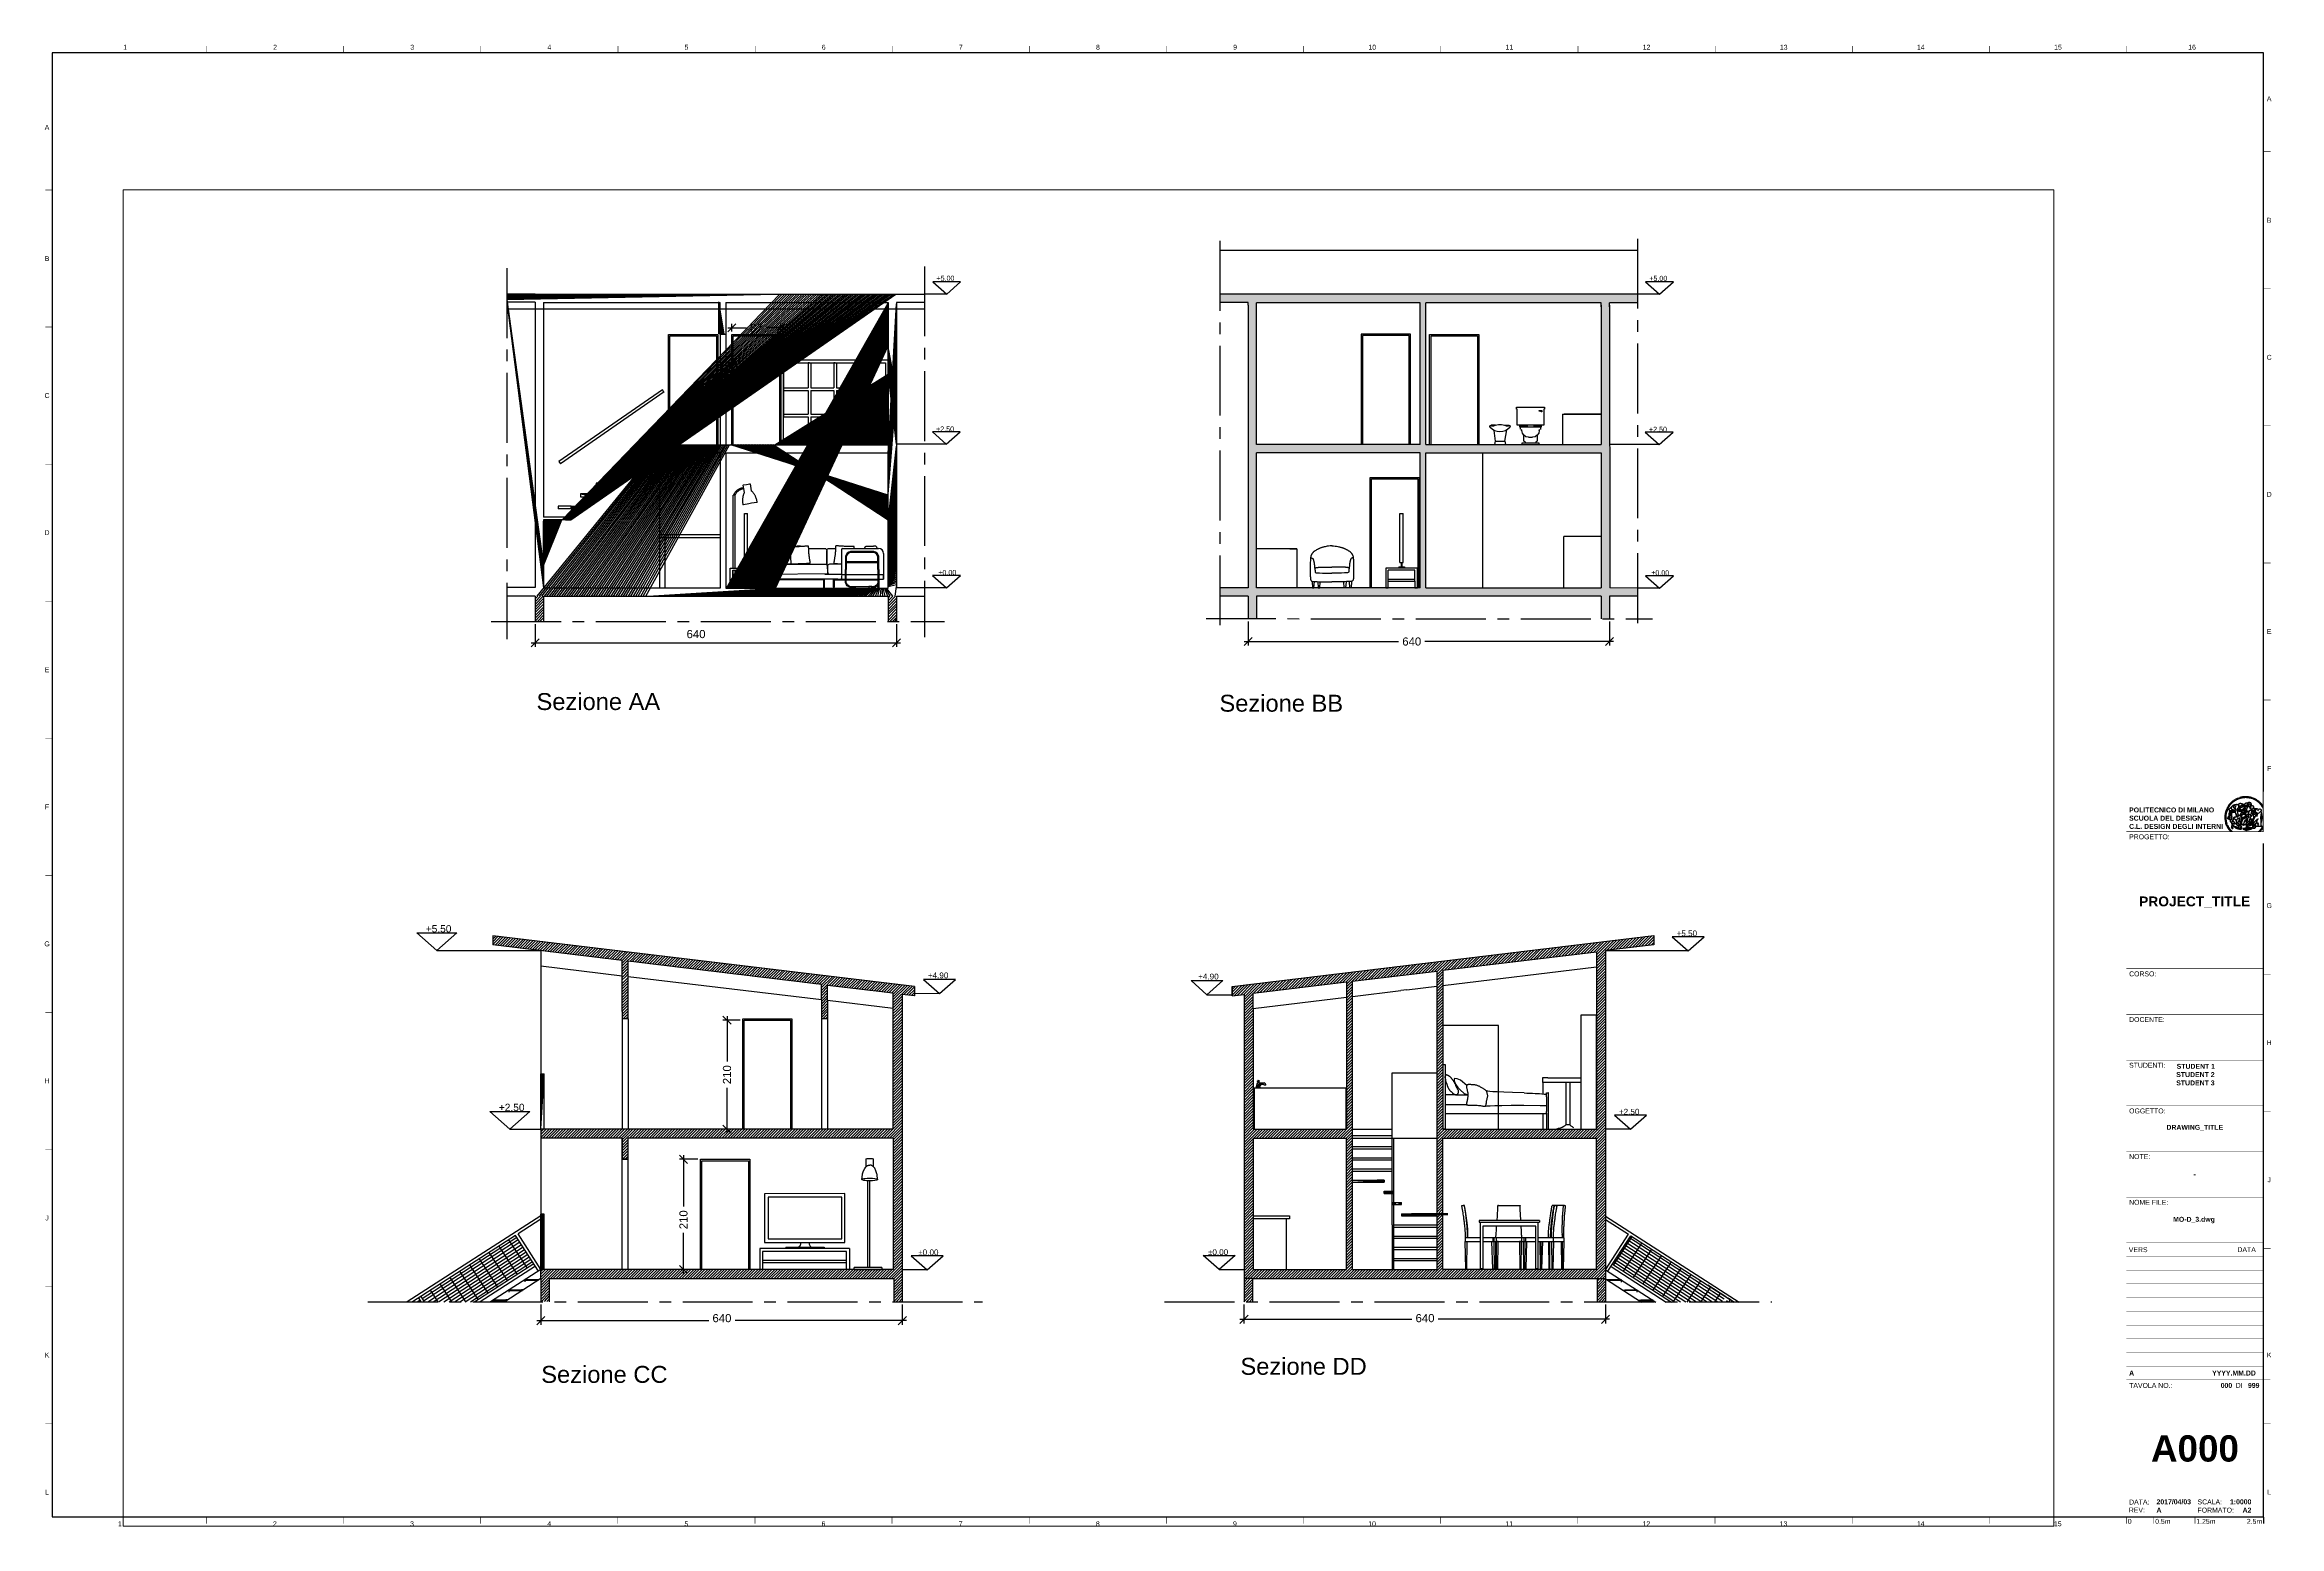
# Paper-space layout 'SEZIONI A1' of a CAD drawing. Header units: inches. Extents: x 11 to 826, y 24 to 564.
# The model-space entities are those that its viewports show. They can reach past a viewport. Long polylines and large blocks are cut down to what shows.
import ezdxf
from ezdxf.enums import TextEntityAlignment as Align

# ---------------------------------------------------------------- set-up
doc = ezdxf.new("R2010")
doc.units = ezdxf.units.IN
doc.header["$MEASUREMENT"] = 0
doc.set_wipeout_variables(frame=1)
doc.linetypes.add('ACAD_ISO02W100', pattern=[15, 12, -3])
doc.linetypes.add('CENTER2', pattern=[1.125, 0.75, -0.125, 0.125, -0.125])
doc.layers.get('DEFPOINTS').update_dxf_attribs({"color": 210})
for name, color, linetype in [('A-ANNO-DIMS', 1, 'Continuous'), ('A-DOOR-FULL', 4, 'Continuous'), ('A-FLOR-STRS', 4, 'Continuous'), ('A-FURN', 5, 'Continuous'), ('A-FURN-I', 9, 'Continuous'), ('A-FURNITURE', 9, 'Continuous'), ('A-SECT', 7, 'Continuous'), ('A-SECT-MCUT', 7, 'Continuous'), ('A-WALL-FULL', 7, 'Continuous'), ('A-WALL-FULL-EXTR', 7, 'Continuous'), ('A-WALL-FULL-INTR', 7, 'Continuous'), ('G-ANNO-DIM', 3, 'Continuous'), ('G-ANNO-LOGO', 3, 'Continuous'), ('G-ANNO-NPLT', 210, 'Continuous'), ('G-ANNO-TEXT', 3, 'Continuous'), ('G-ANNO-TTLB', 3, 'Continuous'), ('PROIETTATO', 2, 'Continuous'), ('scale prospetto', 122, 'Continuous')]:
    doc.layers.add(name, color=color, linetype=linetype)
doc.styles.add('ARCH', font='txt')
doc.styles.add('ARIAL', font='Arial.ttf')
doc.styles.add('ARIAL-BOLD', font='Arial Bold.ttf')
doc.styles.add('E-ARIAL', font='Arial.ttf')
doc.styles.get("Standard").update_dxf_attribs({"font": 'Arial.ttf'})
doc.styles.add('underline', font='Arial.ttf')
doc.dimstyles.new('TICK_36', dxfattribs={"dimtxt": 3.6, "dimasz": 3.6, "dimexe": 1.8, "dimexo": 1.2, "dimgap": 1.8, "dimtad": 0, "dimdec": 0, "dimzin": 0, "dimdsep": 46, "dimtxsty": 'ARIAL', "dimblk": 'OBLIQUE', "dimcen": 1.8, "dimdle": 1.8, "dimclrd": 256, "dimclrt": 256, "dimadec": 0, "dimazin": 0, "dimtfac": 1, "dimtdec": 0, "dimtmove": 1, "dimatfit": 3, "dimldrblk": 'OPEN90', "dimfxl": 1, "dimtfill": 1, "dimtolj": 1, "dimtzin": 0, "dimarcsym": 0})
pattern_1 = [(45, (0, 0), (-0.08838834764831843, 0.08838834764831845), [])]
pattern_2 = [(45, (0, 0), (-0.08838834764831845, 0.08838834764831845), [])]
pattern_3 = [(44.99999999999999, (38.35893070697784, 55.469910800457), (-2.474873681378545, 2.474873681378545), [])]
pattern_4 = [(44.99999999999999, (98.1816936135292, 45.46991050243378), (-2.474873681378545, 2.474873681378545), [])]

# ---------------------------------------------------------------- blocks, each defined once
blk = doc.blocks.new('A1_GRID_LAYOUT')
at = {"layer": 'G-ANNO-TTLB'}
for p, q in [((826.3420729983039, 562.5731864531508), (20.15372832843339, 562.5586968122452)), ((20.15372832843339, 562.5586968122452), (20.15372832843381, 28.49076493027587)), ((826.4112757526075, 28.49076493027651), (826.3420729983039, 562.5731864531508)), ((20.15372832843383, 28.49076493027587), (826.4133360323734, 28.49076493027651))]:
    blk.add_line(p, q, dxfattribs=at)
at = {"layer": 'G-ANNO-TTLB', "const_width": 0.1800000000000001, "flags": 128}
for points in [[(76.47228475352529, 565.0597090269023), (76.47228475352529, 562.5597090269023)], [(126.4722847535253, 565.059709026897), (126.4722847535253, 562.5597090268969)], [(176.4722847535254, 565.0597090268918), (176.4722847535254, 562.5597090268917)], [(226.472211192804, 565.0633036299982), (226.472211192804, 562.5633036299981)], [(276.472211192804, 565.063303629993), (276.472211192804, 562.5633036299929)], [(326.4722111928041, 565.0633036299877), (326.4722111928041, 562.5633036299878)], [(376.4722111605012, 565.0651009321984), (376.4722111605012, 562.5651009321986)], [(426.4722847535256, 565.0722901423463), (426.4722847535256, 562.5722901423464)], [(476.4722847535251, 565.0722901423463), (476.4722847535251, 562.5722901423464)], [(526.4722847535252, 565.0722901423463), (526.4722847535252, 562.5722901423464)], [(576.4722847535253, 565.0722901423454), (576.4722847535253, 562.5722901423455)], [(626.4722847535252, 565.0722901423463), (626.4722847535252, 562.5722901423464)], [(676.4722847535253, 565.0722901423463), (676.4722847535253, 562.5722901423464)], [(726.4722847535254, 565.0722901423454), (726.4722847535254, 562.5722901423455)], [(776.4722847535253, 565.0722901423463), (776.4722847535253, 562.5722901423464)], [(828.9819723469194, 526.512032807951), (826.4819723469194, 526.5120328079512)], [(20.248243800593, 512.5589026719703), (17.74824380059311, 512.5589026719705)], [(828.9819723469467, 476.5120328079514), (826.4819723469467, 476.5120328079514)], [(20.2482438006204, 462.5589026719706), (17.74824380062028, 462.5589026719706)], [(828.981972346943, 426.5120328079514), (826.481972346943, 426.5120328079514)], [(20.24824380061676, 412.5589026719705), (17.74824380061665, 412.5589026719705)], [(828.9819723469393, 376.5120328079511), (826.4819723469394, 376.5120328079514)], [(20.24824380061312, 362.5589026719703), (17.74824380061301, 362.5589026719705)], [(828.9819723469358, 326.512032807951), (826.4819723469358, 326.5120328079511)], [(20.24824380060948, 312.5589026719703), (17.74824380060937, 312.5589026719704)], [(828.9819723469393, 276.5120328079509), (826.4819723469394, 276.512032807951)], [(20.24824380061312, 262.5589026719702), (17.74824380061301, 262.5589026719703)], [(828.9819723469358, 226.5120328079507), (826.4819723469358, 226.512032807951)], [(20.24824380060948, 212.55890267197), (17.74824380060937, 212.5589026719701)], [(828.9819723469303, 176.5120328079507), (826.4819723469303, 176.5120328079509)], [(20.24824380060391, 162.55890267197), (17.74824380060391, 162.5589026719701)], [(828.9819723469267, 126.5120328079507), (826.4819723469267, 126.5120328079509)], [(828.9819723469267, 126.5120328079507), (826.4819723469267, 126.5120328079509)], [(20.24824380060027, 112.55890267197), (17.74824380060027, 112.5589026719701)], [(20.24824380059664, 62.55890267196982), (17.74824380059675, 62.55890267197005)], [(828.9819723469229, 62.58097921040957), (826.4819723469229, 62.58097921040979)], [(828.9819723469229, 62.58097921040957), (826.4819723469229, 62.58097921040979)], [(76.41333603237331, 28.49076493027592), (76.41333603237331, 25.99076493027591)], [(126.4133360323733, 28.49076493027069), (126.4133360323733, 25.99076493027068)], [(176.4133360323734, 28.49076493026546), (176.4133360323734, 25.99076493026545)], [(226.4133360323734, 28.49076493028848), (226.4133360323734, 25.99076493028847)], [(276.4133360323734, 28.49076493028325), (276.4133360323734, 25.99076493028324)], [(326.4133360323735, 28.49076493027802), (326.4133360323735, 25.99076493027801)], [(376.4133360323735, 28.49076493027279), (376.4133360323735, 25.99076493027278)], [(426.4133360323736, 28.49076493027279), (426.4133360323736, 25.99076493027278)], [(476.4133360323731, 28.49076493027279), (476.4133360323731, 25.99076493027278)], [(526.4133360323732, 28.49076493027279), (526.4133360323732, 25.99076493027278)], [(576.4133360323733, 28.49076493027188), (576.4133360323733, 25.99076493027187)], [(626.4133360323732, 28.49076493027279), (626.4133360323732, 25.99076493027278)], [(676.4133360323733, 28.49076493027279), (676.4133360323733, 25.99076493027278)], [(726.4133360323734, 28.49076493027188), (726.4133360323734, 25.99076493027187)], [(776.4133360323733, 28.49076493027188), (776.4133360323733, 25.99076493027187)]]:
    blk.add_lwpolyline(points, dxfattribs=at)
at = {"layer": 'G-ANNO-TEXT', "style": 'ARIAL'}
for s, p in [('1', (46.82146274138984, 564.6300936249925)), ('2', (101.4722847535108, 564.6300936249925)), ('3', (151.4722847535107, 564.6300936249925)), ('4', (201.4722111927895, 564.6336882281041)), ('5', (251.4722111927895, 564.6336882281041)), ('6', (301.4722111927895, 564.6336882281041)), ('7', (351.4722111927895, 564.6336882281041)), ('8', (401.472284753511, 564.6426747404679)), ('9', (451.4722847535378, 564.6426747404679)), ('10', (501.4722847535378, 564.6426747404417)), ('11', (551.472284753538, 564.6426747404471)), ('12', (601.4722847535379, 564.6426747404523)), ('13', (651.472284753538, 564.6426747404576)), ('14', (701.472284753538, 564.6426747404628)), ('15', (751.472284753538, 564.642674740468)), ('16', (800.3620948168331, 564.6426747404679)), ('A', (828.4653045460585, 545.8481062361495)), ('A', (18.33395883964413, 535.3761742769673)), ('B', (828.4653045460585, 501.5120328079513)), ('B', (18.33395883964414, 487.5589026719707)), ('C', (828.4653045460585, 451.5120328079515)), ('C', (18.33395883964414, 437.5589026719708)), ('D', (828.4653045460585, 401.5120328079512)), ('D', (18.33395883964414, 387.5589026719707)), ('E', (828.4653045460585, 351.5120328079512)), ('E', (18.33395883964414, 337.5589026719706)), ('F', (828.4653045460585, 301.5120328079512)), ('F', (18.33395883964414, 287.5589026719706)), ('G', (828.4653045460585, 251.512032807951)), ('G', (18.33395883964414, 237.5589026719704)), ('H', (828.4653045460603, 201.5120328079511)), ('H', (18.33395883964596, 187.5589026719705)), ('J', (828.4653045460603, 151.5120328079509)), ('J', (18.33395883964596, 137.5589026719703)), ('K', (18.33395883964596, 87.55890267197029)), ('K', (828.4653045460602, 87.5809792104098)), ('L', (18.33395883964596, 37.55890267197026)), ('L', (828.4653045460603, 37.60535473478268)), ('1', (44.90509877423233, 25.99912268154535)), ('2', (101.4133360323661, 25.99912268151187)), ('3', (151.413336032366, 25.99912268151187)), ('4', (201.4133360323661, 25.99912268154012)), ('5', (251.4133360323661, 25.99912268154012)), ('6', (301.4133360323663, 25.99912268154012)), ('7', (351.4133360323663, 25.99912268154012)), ('8', (401.4133360323663, 25.99912268154002)), ('9', (451.4133360323931, 25.99912268154002)), ('10', (501.4133360323931, 25.99912268151397)), ('11', (551.4133360323933, 25.9991226815192)), ('12', (601.4133360323932, 25.99912268152443)), ('13', (651.4133360323933, 25.99912268152966)), ('14', (701.4133360323933, 25.99912268153489)), ('15', (751.4133360323933, 25.99912268154012))]:
    blk.add_text(s, height=1.800000000000001, dxfattribs=at).set_placement(p, align=Align.MIDDLE_CENTER)
blk = doc.blocks.new('logoPolimi')
for p, q in [((-2.370480052902168, 0.007923800826481475), (-2.160541052902168, 0.007355800826481129)), ((-2.367478052902168, 0.1187768008264811), (-2.157863052902168, 0.1075778008264807)), ((-2.359444052902168, 0.2280878008264811), (-2.150397052902168, 0.208935800826481)), ((-2.346216052902168, 0.3382098008264807), (-2.138468052902168, 0.3085088008264814)), ((-2.328038052902168, 0.4476028008264805), (-2.121994052902168, 0.4074328008264807)), ((-2.304991052902168, 0.5547218008264805), (-2.100570052902168, 0.5067618008264807)), ((-2.276588052902167, 0.6618418008264806), (-2.074845052902168, 0.6037378008264813)), ((-2.243235052902167, 0.7675828008264807), (-2.044657052902168, 0.6994968008264806)), ((-2.204931052902168, 0.8715378008264816), (-2.010005052902168, 0.7937128008264809)), ((-2.161840052902168, 0.9735448008264811), (-1.970972052902168, 0.8862258008264812)), ((-2.114528052902167, 1.072305800826482), (-1.926987052902168, 0.9779268008264808)), ((-2.062105052902168, 1.169768800826481), (-1.879352052902168, 1.06638180082648)), ((-2.005136052902168, 1.264716800826481), (-1.827658052902168, 1.152564800826481)), ((-1.943786052902168, 1.356822800826481), (-1.771988052902168, 1.236312800826481)), ((-1.878297052902168, 1.446008800826482), (-1.712504052902168, 1.31730280082648)), ((-1.843531052902168, 0.02997280082648146), (-1.817969052902168, 0.3549838008264814)), ((-1.808669052902168, 1.532028800826481), (-1.649206052902168, 1.395532800826481)), ((-1.735227052902168, 1.61464180082648), (-1.582418052902168, 1.470678800826481)), ((-1.726349052902168, 0.5895928008264804), (-1.726349052902168, 0.5895928008264804)), ((-1.725537052902168, 0.5892438008264813), (-1.725537052902168, 0.5893248008264811)), ((-1.658782052902168, 1.692952800826481), (-1.511330052902168, 1.543552800826481)), ((-1.652168052902168, 0.5672768008264812), (-1.651438052902167, 0.571252800826481)), ((-1.594989052902168, 1.121873800826481), (-1.589714052902168, 1.12089980082648)), ((-1.577955052902168, 1.768423800826481), (-1.437807052902168, 1.612206800826481)), ((-1.512149052902168, 0.5515578008264805), (-1.511987052902168, 0.5546408008264807)), ((-1.511938052902168, 0.5546978008264807), (-1.512101052902168, 0.5515328008264806)), ((-1.493801052902168, 1.840079800826481), (-1.361200052902168, 1.677371800826481)), ((-1.406320052902168, 1.907841800826481), (-1.281590052902168, 1.738965800826481)), ((-1.315755052902168, 1.971382800826481), (-1.199302052902168, 1.796744800826481)), ((-1.210307052902168, 0.7535188008264813), (-1.311015052902168, 0.7869538008264811)), ((-1.209730052902168, 0.7531538008264809), (-1.310439052902168, 0.7865068008264808)), ((-1.310391052902168, 0.7865558008264815), (-1.209763052902168, 0.7531218008264808)), ((-1.222349052902168, 2.030704800826481), (-1.114418052902168, 1.850710800826481)), ((-1.209763052902168, 0.7531218008264808), (-1.206273052902168, 0.7484958008264808)), ((-1.206241052902168, 0.7485278008264808), (-1.209730052902168, 0.7531538008264809)), ((-1.192291052902168, 0.7586888008264809), (-1.186367052902168, 0.7584448008264815)), ((-1.186359052902168, 0.758428800826481), (-1.192283052902168, 0.758752800826481)), ((-1.181571052902168, 0.9945798008264815), (-1.173699052902168, 0.9936058008264812)), ((-1.173634052902168, 0.9935898008264807), (-1.181506052902168, 0.9945628008264809)), ((-1.162387052902168, 0.5705468008264809), (-1.160601052902168, 0.5710338008264815)), ((-1.160561052902167, 0.5709848008264808), (-1.162346052902168, 0.5704978008264812)), ((-1.126347052902168, 2.085562800826481), (-1.027180052902168, 1.900618800826481)), ((-0.9937130529021676, 0.06007980082648068), (-1.101564052902168, 0.01390480082648082)), ((-1.101093052902168, 0.01397780082648037), (-0.9932430529021676, 0.06007180082648045)), ((-0.9932670529021677, 0.06010380082648048), (-1.101036052902168, 0.0140098008264804)), ((-1.027748052902168, 2.135957800826481), (-0.9376700529021675, 1.94638880082648)), ((-0.9920500529021674, 0.06099680082648096), (-0.9932670529021677, 0.06010380082648048)), ((-0.9932430529021676, 0.06007180082648045), (-0.9920250529021675, 0.0610458008264807)), ((-0.9727760529021676, 0.7920498008264811), (-0.9789440529021678, 0.7922118008264807)), ((-0.9732630529021675, 0.7924718008264806), (-0.8863500529021675, 0.8361308008264814)), ((-0.8859440529021678, 0.8356278008264804), (-0.9727760529021676, 0.7920498008264811)), ((-0.9635330529021677, 1.411843800826481), (-0.9634520529021675, 1.41346680082648)), ((-0.9634360529021675, 1.413482800826481), (-0.9635170529021677, 1.41185980082648)), ((-0.9281750529021675, 2.181159800826482), (-0.8449950529021675, 1.988505800826482)), ((-0.8863500529021675, 0.8361308008264814), (-0.8179390529021677, 0.8704578008264807)), ((-0.8859770529021676, 0.8355798008264808), (-0.8175660529021676, 0.8699878008264816)), ((-0.8822440529021678, 0.8280318008264809), (-0.8859770529021676, 0.8355798008264808)), ((-0.8175340529021675, 0.8699548008264815), (-0.8859440529021678, 0.8356278008264804)), ((-0.8506030529021678, 1.385899800826481), (-0.8484120529021677, 1.390119800826481)), ((-0.8484120529021677, 1.390119800826481), (-0.8484120529021677, 1.390200800826481)), ((-0.8423820529021675, 0.1448748008264804), (-0.8423820529021675, 0.1449558008264811)), ((-0.8252750529021675, 2.222221800826481), (-0.7516710529021677, 2.025673800826481)), ((-0.7730870529021678, 1.078010800826481), (-0.7841230529021679, 1.082961800826481)), ((-0.7840990529021676, 1.08297780082648), (-0.7730630529021676, 1.07802780082648)), ((-0.7733870529021678, 1.078692800826481), (-0.6075950529021674, 1.121702800826481)), ((-0.6072940529021675, 1.121021800826481), (-0.7730870529021678, 1.078010800826481)), ((-0.7730630529021676, 1.07802780082648), (-0.6073510529021675, 1.121037800826481)), ((-0.7521660529021674, 1.296876800826481), (-0.7571970529021677, 1.294360800826481)), ((-0.7571810529021676, 1.294360800826481), (-0.7521500529021674, 1.296876800826481)), ((-0.7205900529021676, 2.258334800826481), (-0.6567240529021676, 2.058377800826481)), ((-0.6460610529021675, 0.9938088008264812), (-0.7031100529021677, 0.9559918008264807)), ((-0.685273052902168, 0.1826918008264808), (-0.6846240529021679, 0.1829348008264811)), ((-0.6601000529021674, 0.9307538008264808), (-0.6601000529021674, 0.9307538008264808)), ((-0.6597750529021673, 0.9301698008264809), (-0.6598560529021675, 0.9301698008264809)), ((-0.6598080529021675, 0.930201800826481), (-0.6598080529021675, 0.930201800826481)), ((-0.6598080529021675, 0.930201800826481), (-0.6432530529021676, 0.9257388008264806)), ((-0.6320540529021677, 0.6623208008264809), (-0.6335150529021676, 0.6588318008264809)), ((-0.6256100529021675, 1.011401800826481), (-0.6255290529021678, 1.011401800826481)), ((-0.6255290529021678, 1.011401800826481), (-0.6209040529021674, 1.008804800826481)), ((-0.6143630529021675, 2.289496800826481), (-0.5603160529021673, 2.086699800826481)), ((-0.6079190529021679, 0.8583668008264809), (-0.5709950529021675, 0.8486288008264813)), ((-0.6076840529021674, 0.8579368008264812), (-0.5707600529021679, 0.8481168008264808)), ((-0.5707840529021677, 0.8481578008264812), (-0.6076270529021675, 0.8578958008264808)), ((-0.6075950529021674, 1.121702800826481), (-0.5981810529021678, 1.116590800826481)), ((-0.6073510529021675, 1.121037800826481), (-0.5980190529021678, 1.11592480082648)), ((-0.5979620529021679, 1.115989800826481), (-0.6072940529021675, 1.121021800826481)), ((-0.5980190529021678, 1.11592480082648), (-0.5992360529021674, 1.113733800826481)), ((-0.5981810529021678, 1.116590800826481), (-0.5329350529021677, 1.081127800826481)), ((-0.5327160529021673, 1.080526800826481), (-0.5979620529021679, 1.115989800826481)), ((-0.5733490529021679, 0.7959608008264807), (-0.5856030529021679, 0.8022908008264809)), ((-0.5709950529021675, 0.8486288008264813), (-0.5347210529021678, 0.8389718008264806)), ((-0.5692430529021677, 0.8540008008264808), (-0.5707840529021677, 0.8481578008264812)), ((-0.5707600529021679, 0.8481168008264808), (-0.5345670529021675, 0.8385418008264809)), ((-0.5692430529021677, 0.8540008008264808), (-0.5692430529021677, 0.8540008008264808)), ((-0.5571020529021675, 0.286094800826481), (-0.4879610529021674, 0.4775308008264814)), ((-0.5571020529021675, 0.1385618008264808), (-0.5571020529021675, 0.286094800826481)), ((-0.5011890529021676, 0.1135668008264803), (-0.5571020529021675, 0.1385618008264808)), ((-0.5347210529021678, 0.8389718008264806), (-0.5124040529021676, 0.8417308008264817)), ((-0.5347210529021678, 0.8389718008264806), (-0.5337470529021675, 0.8387278008264802)), ((-0.5345670529021675, 0.8385418008264809), (-0.5122500529021674, 0.8413008008264811)), ((-0.5064960529021678, 0.1122518008264812), (-0.5081190529021677, 0.1099798008264807)), ((-0.5066750529021675, 2.315708800826481), (-0.4627720529021677, 2.110395800826481)), ((-0.5064960529021678, 0.112332800826481), (-0.5064960529021678, 0.1122518008264812)), ((-0.3374250529021676, 0.3302408008264814), (-0.5011890529021676, 0.1135668008264803)), ((-0.4879610529021674, 0.4775308008264814), (-0.4137890529021679, 0.5507298008264812)), ((-0.4178630529021676, 0.7991258008264808), (-0.4716660529021675, 0.7902808008264817)), ((-0.4716660529021675, 0.7902808008264817), (-0.4549490529021676, 0.7629328008264809)), ((-0.4177900529021676, 0.7986958008264811), (-0.4714310529021675, 0.7898508008264811)), ((-0.4714310529021675, 0.7898508008264811), (-0.4547950529021674, 0.7625028008264803)), ((-0.4468340529021675, 1.138176800826481), (-0.4247610529021677, 1.114074800826481)), ((-0.4168890529021678, 1.26201380082648), (-0.3602450529021675, 1.224197800826481)), ((-0.4137890529021679, 0.5507298008264812), (-0.3374250529021676, 0.487999800826481)), ((-0.3926250529021673, 1.239372800826481), (-0.401389052902168, 1.226388800826481)), ((-0.3991490529021675, 2.336564800826482), (-0.3629560529021676, 2.129790800826481)), ((-0.3504260529021677, 1.334563800826481), (-0.3969260529021676, 1.369458800826481)), ((-0.3874710529021677, 1.367072800826481), (-0.3968040529021675, 1.36869580082648)), ((-0.3967880529021675, 1.36869580082648), (-0.3846150529021677, 1.37648580082648)), ((-0.3789100529021678, 1.137040800826481), (-0.3789100529021678, 1.137121800826481)), ((-0.3374250529021676, 0.487999800826481), (-0.09072505290216748, 0.4803718008264806)), ((-0.1590540529021678, 0.322612800826481), (-0.3374250529021676, 0.3302408008264814)), ((-0.1399920529021679, 0.3150418008264806), (-0.3130070529021673, 0.3396308008264812)), ((-0.2894320529021677, 2.352470800826481), (-0.2637070529021677, 2.144154800826481)), ((-0.2840680529021675, 1.304261800826481), (-0.2856910529021675, 1.300690800826481)), ((-0.2840680529021675, 1.304261800826481), (-0.2840680529021675, 1.304261800826481)), ((-0.1791480529021676, 2.36334480082648), (-0.1638100529021678, 2.153973800826481)), ((-0.1609860529021674, 1.248185800826481), (-0.1609860529021674, 1.248266800826481)), ((-0.1606610529021677, 1.244533800826481), (-0.1609860529021674, 1.248185800826481)), ((-0.0559920529021678, 0.2655638008264809), (-0.1590540529021678, 0.322612800826481)), ((-0.1567010529021675, 0.4897118008264814), (-0.1421750529021675, 0.6367578008264809)), ((-0.09504205290216783, 0.8775998008264807), (-0.0907410529021675, 0.8712698008264814)), ((-0.05062005290216742, 1.211829800826481), (-0.08413505290216783, 1.232279800826481)), ((-0.08409505290216757, 1.232255800826481), (-0.05066005290216768, 1.211805800826482)), ((-0.08408705290216778, 1.232961800826481), (-0.04554005290216745, 1.210076800826482)), ((-0.07886105290216738, 1.366130800826482), (-0.08024005290216785, 1.377005800826481)), ((-0.06837605290216775, 2.369024800826481), (-0.06366905290216751, 2.159167800826482)), ((-0.03432505290216747, 0.2621548008264813), (-0.0559920529021678, 0.2655638008264809)), ((-0.05066005290216768, 1.211805800826482), (-0.04408705290216774, 1.210993800826481)), ((-0.04404705290216748, 1.211018800826481), (-0.05062005290216742, 1.211829800826481)), ((-0.04408705290216774, 1.210993800826481), (-0.04400605290216753, 1.210993800826481)), ((-0.04396505290216757, 1.211018800826481), (-0.04404705290216748, 1.211018800826481)), ((-0.03831705290216769, 0.4760618008264812), (-0.03369205290216781, 0.2649868008264811)), ((0.02606794709783244, 1.147801800826481), (0.02509394709783219, 1.148044800826481)), ((0.0332659470978327, 0.6579708008264804), (0.02880294709783238, 0.6665738008264812)), ((0.0411789470978321, 2.36951180082648), (0.03793294709783224, 2.159654800826481)), ((0.06565394709783234, 0.5775098008264807), (0.0683319470978323, 0.5722348008264806)), ((0.1033239470978322, 1.181186800826481), (0.1029999470978327, 1.181430800826481)), ((0.1035679470978326, 0.8383218008264812), (0.1044609470978322, 0.8386468008264805)), ((0.1323439470978323, 1.320361800826481), (0.1656159470978324, 1.191736800826481)), ((0.1520319470978326, 2.364967800826482), (0.1381549470978323, 2.155515800826481)), ((0.143153947097832, 0.705485800826481), (0.3392969470978322, 0.6460828008264805)), ((0.3147729470978327, 0.5610278008264808), (0.1685379470978323, 0.6311428008264812)), ((0.2624789470978324, 2.355310800826481), (0.2381329470978324, 2.146832800826481)), ((0.2661139470978324, 1.605284800826481), (0.2661139470978324, 1.605203800826481)), ((0.2661139470978324, 1.605186800826481), (0.2661139470978324, 1.605268800826481)), ((0.2663249470978326, 1.606176800826481), (0.2663249470978326, 1.606258800826481)), ((0.2885929470978326, 1.294879800826481), (0.2886739470978323, 1.294879800826481)), ((0.2887149470978323, 1.294896800826481), (0.2886339470978325, 1.294896800826481)), ((0.2886739470978323, 1.294879800826481), (0.2937869470978325, 1.293987800826481)), ((0.2937459470978325, 1.294003800826481), (0.2887149470978323, 1.294896800826481)), ((0.3264749470978323, 0.03103580082648083), (0.3499269470978321, 0.03387580082648078)), ((0.3267829470978323, 0.0310278008264806), (0.3501549470978325, 0.03378680082648078)), ((0.3312629470978323, 0.4923818008264806), (0.3406759470978322, 0.491894800826481)), ((0.3709779470978325, 2.340784800826482), (0.3389229470978323, 2.133361800826481)), ((0.3392969470978322, 0.6460828008264805), (0.3430299470978326, 0.6438918008264807)), ((0.3499269470978321, 0.03387580082648078), (0.3506579470978322, 0.0273028008264804)), ((0.349935947097832, 0.03390880082648096), (0.5678269470978323, 0.06003880082648028)), ((0.3506659470978324, 0.02725380082648066), (0.349935947097832, 0.03390880082648096)), ((0.3501549470978325, 0.03378680082648078), (0.568208947097832, 0.0599988008264809)), ((0.3782489470978323, 0.339654800826481), (0.372162947097832, 0.3365708008264807)), ((0.3759609470978322, 1.357853800826481), (0.3745809470978321, 1.347547800826481)), ((0.3783299470978325, 0.339654800826481), (0.3782489470978323, 0.339654800826481)), ((0.4328479470978324, 0.6717998008264807), (0.3931649470978322, 0.6378778008264803)), ((0.4800459470978322, 2.320983800826481), (0.4376029470978322, 2.115426800826481)), ((0.4854339470978326, 1.046394800826481), (0.5090489470978321, 1.128925800826481)), ((0.5086759470978324, 1.128276800826481), (0.4945559470978322, 1.045826800826481)), ((0.4945559470978322, 1.045809800826481), (0.5086759470978324, 1.128259800826481)), ((0.5066959470978323, 1.310055800826481), (0.5031249470978323, 1.294230800826481)), ((0.5190629470978321, 1.230283800826482), (0.5086759470978324, 1.128276800826481)), ((0.5086759470978324, 1.128259800826481), (0.5190629470978321, 1.230267800826481)), ((0.5090489470978321, 1.128925800826481), (0.5194369470978324, 1.231013800826481)), ((0.5190229470978323, 1.230299800826481), (0.5148029470978326, 1.230705800826481)), ((0.5148429470978324, 1.230689800826481), (0.5190629470978321, 1.230283800826482)), ((0.5195099470978324, 1.235006800826481), (0.5190229470978323, 1.230299800826481)), ((0.5190629470978321, 1.230267800826481), (0.5194689470978324, 1.234973800826482)), ((0.5194369470978324, 1.231013800826481), (0.5198419470978322, 1.23572080082648)), ((0.5194689470978324, 1.234973800826482), (0.5992409470978322, 1.364897800826481)), ((0.5992819470978326, 1.364929800826481), (0.5195099470978324, 1.235006800826481)), ((0.5198419470978322, 1.23572080082648), (0.5996949470978321, 1.365725800826481)), ((0.5316419470978322, 1.05140980082648), (0.5266919470978322, 1.037370800826481)), ((0.5292069470978324, 1.041525800826481), (0.5341569470978325, 1.057187800826481)), ((0.5475149470978322, 1.06619580082648), (0.5349369470978322, 1.057187800826481)), ((0.5880579470978327, 2.296150800826481), (0.5354719470978324, 2.09294780082648)), ((0.5390749470978324, 0.2983408008264812), (0.6317499470978327, 0.3176548008264808)), ((0.6131909470978321, 0.06490880082648154), (0.5432379470978321, -0.0845721991735191)), ((0.5432459470978324, -0.08458919917351881), (0.6131989470978323, 0.06489180082648094)), ((0.5436199470978322, -0.08469419917351839), (0.6136529470978322, 0.06486780082648114)), ((0.5628529470978325, 0.1902468008264808), (0.5878469470978325, 0.2137808008264814)), ((0.5658069470978324, 1.069928800826481), (0.5658879470978322, 1.069928800826481)), ((0.5658389470978324, 1.069944800826481), (0.5658389470978324, 1.070025800826481)), ((0.5659199470978322, 1.069944800826481), (0.5658389470978324, 1.069944800826481)), ((0.5658879470978322, 1.069993800826481), (0.5658879470978322, 1.069911800826481)), ((0.5658879470978322, 1.069928800826481), (0.5666989470978323, 1.068873800826482)), ((0.5667319470978325, 1.068889800826481), (0.5659199470978322, 1.069944800826481)), ((0.5662609470978324, 1.070658800826481), (0.5662609470978324, 1.070577800826481)), ((0.5794079470978328, 0.3035338008264814), (0.5900379470978323, 0.2917668008264807)), ((0.5932109470978326, 0.7887308008264808), (0.5932109470978326, 0.7888118008264806)), ((0.594022947097832, 0.7784248008264809), (0.5932109470978326, 0.7887308008264808)), ((0.5932359470978326, 0.7888198008264808), (0.5932359470978326, 0.7887388008264811)), ((0.5932359470978326, 0.7887388008264811), (0.5940469470978327, 0.7784328008264811)), ((0.6010179470978327, 0.07058880082648056), (0.6131909470978321, 0.06490880082648154)), ((0.6131989470978323, 0.06489180082648094), (0.6010259470978325, 0.07057280082648099)), ((0.6136529470978322, 0.06486780082648114), (0.6143029470978325, 0.06632880082648107)), ((0.6239599470978323, 0.2084248008264806), (0.6463569470978325, 0.2219768008264813)), ((0.6934739470978322, 2.266692800826482), (0.6334219470978328, 2.065518800826481)), ((0.6378199470978321, 1.369474800826481), (0.6460979470978323, 1.366390800826481)), ((0.6802869470978319, 0.7597598008264805), (0.6793129470978321, 0.7571628008264808)), ((0.683394947097832, 0.8643718008264809), (0.6852609470978326, 0.8603138008264803)), ((0.6852129470978321, 0.860330800826481), (0.683426947097832, 0.8643878008264814)), ((0.7986459470978322, 2.231878800826482), (0.7287749470978326, 2.033950800826481)), ((0.7648709470978323, 0.2626578008264806), (0.7643839470978322, 0.2629828008264807)), ((0.8161589470978323, 0.3464068008264807), (0.8237869470978318, 0.3549278008264807)), ((0.9019519470978321, 2.192114800826482), (0.8225049470978321, 1.99783880082648)), ((0.8237869470978318, 0.3549278008264807), (0.8363649470978327, 0.3647468008264809)), ((0.8363649470978327, 0.3647468008264809), (0.8446429470978325, 0.3730238008264815)), ((0.8503639470978324, 0.3396628008264813), (1.053323947097832, 0.3498878008264814)), ((1.003390947097832, 2.147643800826481), (0.9145309470978322, 1.957505800826481)), ((0.9280179470978327, 1.046978800826481), (0.9255019470978323, 1.043407800826481)), ((0.9280179470978327, 1.047059800826481), (0.9280179470978327, 1.046978800826481)), ((0.9280179470978327, 1.046978800826481), (0.9280179470978327, 1.046978800826481)), ((0.9286019470978322, 1.047692800826481), (0.9286019470978322, 1.047611800826481)), ((0.9657779470978323, 0.6628648008264806), (0.9643169470978323, 0.6624588008264816)), ((1.009168947097832, 0.9676128008264815), (0.9849859470978326, 0.9609588008264813)), ((1.102476947097832, 2.098465800826481), (1.004527947097833, 1.91279180082648)), ((1.199209947097832, 2.044662800826481), (1.092414947097833, 1.863938800826481)), ((1.174742947097832, 0.9624758008264811), (1.174498947097832, 0.9498978008264807)), ((1.174498947097832, 0.9498978008264807), (1.174742947097832, 0.9492478008264813)), ((1.293263947097832, 1.986395800826481), (1.177947947097832, 1.811027800826481)), ((1.340364947097833, 0.3689418008264802), (1.256615947097832, 0.04035980082648027)), ((1.384478947097832, 1.923828800826481), (1.260965947097832, 1.754140800826481)), ((1.266776947097832, 0.3740548008264808), (1.267506947097833, 0.3776258008264808)), ((1.281058947097832, 0.9464968008264805), (1.284061947097832, 0.9538008008264809)), ((1.472608947097832, 1.857121800826481), (1.341224947097832, 1.693520800826481)), ((1.373141947097832, 0.7252378008264815), (1.462488947097832, 0.8145858008264808)), ((1.411469947097832, 0.4048928008264809), (1.410170947097833, 0.4066778008264809)), ((1.556681947097833, 1.787169800826481), (1.419454947097832, 1.628355800826482)), ((1.491955947097833, 0.9010528008264806), (1.567993947097832, 0.9248298008264815)), ((1.638238947097832, 1.712590800826481), (1.493707947097832, 1.560431800826481)), ((1.716306947097832, 1.634360800826481), (1.564796947097833, 1.489099800826481)), ((1.667810947097833, 0.6048498008264804), (1.570671947097833, 0.5255648008264808)), ((1.790722947097832, 1.55256080082648), (1.632476947097832, 1.414602800826481)), ((1.861161947097832, 1.467351800826481), (1.696586947097832, 1.337021800826481)), ((1.927624947097832, 1.379058800826481), (1.757125947097833, 1.256600800826481)), ((1.989867947097833, 1.287681800826481), (1.813769947097832, 1.173501800826481)), ((2.047891947097833, 1.193546800826481), (1.866517947097833, 1.087805800826481)), ((2.101451947097833, 1.096732800826481), (1.915289947097833, 0.9997568008264803)), ((2.150385947097833, 0.9975658008264814), (1.959841947097833, 0.9095978008264813)), ((2.194694947097832, 0.8962078008264811), (2.000092947097832, 0.817490800826481)), ((2.234214947097832, 0.7928208008264805), (2.036043947097832, 0.7235988008264815)), ((2.268460947097833, 0.6889468008264812), (2.067935947097833, 0.6269468008264809)), ((2.298162947097832, 0.582232800826481), (2.094796947097832, 0.5301338008264809)), ((2.322751947097832, 0.4743008008264811), (2.117113947097832, 0.4321838008264809)), ((2.342308947097832, 0.3652338008264815), (2.134885947097832, 0.3333408008264813)), ((2.356753947097833, 0.2553548008264812), (2.147950947097832, 0.2338498008264809)), ((2.365923947097832, 0.1462868008264806), (2.156471947097832, 0.1324908008264813)), ((2.369981947097833, 0.03551480082648073), (2.160123947097832, 0.03218780082648109)), ((-2.368370052902168, -0.1029291991735191), (-2.158756052902167, -0.09294719917351912)), ((-2.361229052902168, -0.212240199173519), (-2.152102052902168, -0.1943871991735184)), ((-2.348813052902168, -0.3224441991735185), (-2.140903052902168, -0.2940411991735186)), ((-2.331284052902168, -0.4319171991735189), (-2.124997052902168, -0.3931261991735191)), ((-2.308967052902168, -0.5391181991735197), (-2.104303052902168, -0.4926991991735195)), ((-2.281295052902168, -0.6464001991735193), (-2.079146052902168, -0.5898381991735189)), ((-2.248591052902168, -0.7522221991735192), (-2.049445052902167, -0.685759199173519)), ((-2.210936052902168, -0.8563391991735192), (-2.015280052902168, -0.7803001991735194)), ((-2.168494052902168, -0.9585901991735195), (-1.976814052902168, -0.8730561991735191)), ((-2.121264052902168, -1.058731199173519), (-1.933966052902168, -0.9640271991735188)), ((-2.069489052902168, -1.156518199173519), (-1.886980052902168, -1.052888199173519)), ((-2.039269052902168, -0.1492101991735195), (-1.965421052902168, -0.2002541991735196)), ((-2.013820052902168, -1.250654199173519), (-1.835205052902168, -1.140531199173519)), ((-1.953199052902168, -1.343248199173519), (-1.780022052902168, -1.224685199173519)), ((-1.888359052902168, -1.432839199173519), (-1.721025052902168, -1.306080199173519)), ((-1.819462052902168, -1.519346199173519), (-1.658376052902168, -1.384797199173519)), ((-1.746588052902168, -1.602527199173519), (-1.592075052902168, -1.460430199173519)), ((-1.669900052902168, -1.682298199173519), (-1.522366052902168, -1.532980199173519)), ((-1.580998052902168, -0.1169921991735192), (-1.595362052902167, -0.1838611991735197)), ((-1.595362052902167, -0.1838611991735197), (-1.577428052902168, -0.2798631991735192)), ((-1.589722052902168, -1.758337199173519), (-1.449411052902168, -1.602202199173519)), ((-1.572258052902168, -0.5374951991735193), (-1.586054052902168, -0.5359531991735187)), ((-1.586054052902168, -0.5359531991735187), (-1.586054052902168, -0.5359531991735187)), ((-1.556215052902168, -0.3157081991735193), (-1.555322052902168, -0.3092971991735194)), ((-1.555322052902168, -0.3092971991735194), (-1.555322052902168, -0.3092161991735187)), ((-1.533460052902168, -0.649330199173519), (-1.531025052902168, -0.6470571991735192)), ((-1.531025052902168, -0.6470571991735192), (-1.531025052902168, -0.6469761991735186)), ((-1.505974052902168, -1.830724199173519), (-1.373372052902168, -1.668016199173519)), ((-1.484055052902168, -0.8554221991735194), (-1.480484052902168, -0.8510401991735193)), ((-1.417689052902168, -0.3738941991735185), (-1.423289052902168, -0.3730821991735196)), ((-1.419953052902168, -1.898242199173519), (-1.293276052902168, -1.730908199173519)), ((-1.378469052902168, -0.4625921991735193), (-1.378225052902168, -0.4602391991735191)), ((-1.329875052902168, -1.962514199173519), (-1.211394052902168, -1.789256199173519)), ((-1.314464052902168, -0.2334201991735192), (-1.312841052902168, -0.2359361991735192)), ((-1.312817052902168, -0.2359691991735184), (-1.314440052902168, -0.2334531991735194)), ((-1.236876052902168, -2.022485199173519), (-1.126915052902168, -1.843709199173519)), ((-1.231909052902168, -0.1904101991735194), (-1.230124052902168, -0.1887061991735193)), ((-1.230124052902168, -0.1887381991735193), (-1.231909052902168, -0.1903611991735197)), ((-1.230124052902168, -0.1886571991735195), (-1.230124052902168, -0.1887381991735193)), ((-1.230124052902168, -0.1887061991735193), (-1.230124052902168, -0.1887061991735193)), ((-1.141117052902168, -2.078074199173519), (-1.040002052902168, -1.894185199173519)), ((-1.042924052902168, -2.129199199173519), (-0.9508980529021678, -1.940522199173519)), ((-1.019195052902168, -0.7018511991735186), (-1.019195052902168, -0.7017701991735188)), ((-1.018781052902168, -0.7013401991735195), (-1.018781052902168, -0.7012591991735189)), ((-1.018724052902168, -0.7012591991735189), (-1.018724052902168, -0.7013401991735195)), ((-1.007363052902168, -0.3904811991735189), (-1.015640052902168, -0.3882091991735193)), ((-1.015640052902168, -0.3882571991735189), (-1.007363052902168, -0.3904481991735187)), ((-0.9423770529021676, -2.175537199173519), (-0.8596840529021674, -1.982640199173519)), ((-0.8408560529021676, -2.216762199173519), (-0.7654670529021677, -2.020862199173519)), ((-0.8331150529021676, -0.940842199173519), (-0.8331150529021676, -0.9409231991735187)), ((-0.8331150529021676, -0.9409231991735187), (-0.7806100529021678, -1.050234199173519)), ((-0.8327170529021677, -0.9402581991735195), (-0.7802930529021674, -1.049487199173519)), ((-0.7803580529021676, -1.049479199173519), (-0.8327010529021677, -0.9402501991735193)), ((-0.8267040529021676, -0.5773651991735194), (-0.7935130529021677, -0.5098471991735192)), ((-0.7931800529021678, -0.5094981991735192), (-0.8263710529021677, -0.5769341991735191)), ((-0.8263060529021675, -0.5769431991735194), (-0.7931960529021678, -0.5095061991735186)), ((-0.8192620529021677, -1.228232199173519), (-0.8188560529021676, -1.227177199173519)), ((-0.8188400529021675, -1.227128199173519), (-0.8192460529021677, -1.228264199173519)), ((-0.7697350529021678, -1.232581199173519), (-0.8191570529021674, -1.228037199173519)), ((-0.8188560529021676, -1.227177199173519), (-0.7694350529021676, -1.231721199173519)), ((-0.7694190529021678, -1.231673199173519), (-0.8188400529021675, -1.227128199173519)), ((-0.7997610529021675, -0.8911771991735189), (-0.7997610529021675, -0.8913401991735195)), ((-0.7892120529021678, -0.9229891991735193), (-0.7997610529021675, -0.8913401991735195)), ((-0.7997610529021675, -0.8913401991735195), (-0.7477430529021676, -0.9605621991735189)), ((-0.7474110529021676, -0.9598881991735189), (-0.7994290529021675, -0.890666199173519)), ((-0.7994290529021675, -0.890666199173519), (-0.7888790529021676, -0.9223151991735192)), ((-0.7888140529021679, -0.922323199173519), (-0.7993640529021677, -0.8906741991735192)), ((-0.7993640529021677, -0.8906741991735192), (-0.7474270529021676, -0.9598961991735191)), ((-0.7780130529021676, -0.9509861991735193), (-0.7892120529021678, -0.9229891991735193)), ((-0.7888790529021676, -0.9223151991735192), (-0.7776800529021677, -0.9502311991735191)), ((-0.7776960529021677, -0.9502391991735193), (-0.7888140529021679, -0.922323199173519)), ((-0.7669110529021677, -0.4853471991735194), (-0.7798140529021678, -0.4830751991735189)), ((-0.7798060529021675, -0.483050199173519), (-0.7669030529021676, -0.4854041991735194)), ((-0.7645420529021676, -0.997242199173519), (-0.7780130529021676, -0.9509861991735193)), ((-0.7642250529021675, -0.9964961991735191), (-0.7776960529021677, -0.9502391991735193)), ((-0.7776800529021677, -0.9502311991735191), (-0.7642090529021675, -0.9964871991735187)), ((-0.7537480529021678, -0.8745411991735188), (-0.7059500529021676, -0.892881199173519)), ((-0.7534320529021674, -0.8738761991735187), (-0.7057150529021676, -0.8922161991735189)), ((-0.7056990529021676, -0.8922081991735196), (-0.7534160529021674, -0.8738681991735193)), ((-0.7477430529021676, -0.9605621991735189), (-0.7204760529021677, -1.006575199173519)), ((-0.7474270529021676, -0.9598961991735191), (-0.7201600529021679, -1.005828199173519)), ((-0.7202250529021677, -1.005820199173519), (-0.7474110529021676, -0.9598881991735189)), ((-0.7363330529021677, -2.253523199173519), (-0.6707630529021675, -2.054134199173519)), ((-0.7059500529021676, -0.892881199173519), (-0.6407860529021674, -0.934431199173519)), ((-0.7057150529021676, -0.8922161991735189), (-0.6405500529021677, -0.933684199173519)), ((-0.6405340529021677, -0.9337571991735194), (-0.7056990529021676, -0.8922081991735196)), ((-0.6612360529021677, -0.5257521991735192), (-0.6612360529021677, -0.5256711991735195)), ((-0.6610010529021677, -0.5253301991735189), (-0.6605950529021674, -0.5306861991735197)), ((-0.6609270529021676, -0.5252731991735189), (-0.6609270529021676, -0.5253551991735188)), ((-0.6301870529021678, -2.285416199173519), (-0.5745990529021676, -2.083024199173519)), ((-0.5226620529021679, -2.312277199173519), (-0.4772980529021678, -2.107289199173519)), ((-0.3927710529021677, -0.8053111991735191), (-0.5131180529021675, -0.6871541991735195)), ((-0.506748052902168, -1.041827199173519), (-0.4991200529021675, -1.044099199173519)), ((-0.4821350529021675, -0.4200121991735184), (-0.4821350529021675, -0.4200121991735184)), ((-0.4819070529021676, -0.4196141991735196), (-0.481989052902168, -0.4196141991735196)), ((-0.4784990529021678, -0.4218871991735185), (-0.4819070529021676, -0.4196141991735196)), ((-0.4152170529021677, -2.333782199173519), (-0.3776440529021676, -2.127333199173519)), ((-0.406323052902168, -0.5134901991735195), (-0.4094880529021676, -0.5123541991735197)), ((-0.3833650529021675, -0.04616319917351941), (-0.3923730529021676, -0.1184691991735187)), ((-0.3923730529021676, -0.1184691991735187), (-0.3676220529021674, -0.09948019917351836)), ((-0.352414052902168, -0.1444461991735189), (-0.3743250529021673, -0.08277119917351872)), ((-0.3692690529021676, -0.09022119917351912), (-0.3673220529021677, -0.0901391991735192)), ((-0.3210900529021679, -0.1351141991735192), (-0.352414052902168, -0.1444461991735189)), ((-0.3290260529021678, -0.123777199173519), (-0.3506120529021679, -0.1419551991735188)), ((-0.3478450529021675, -0.1771341991735191), (-0.3374580529021678, -0.2221731991735192)), ((-0.3424570529021675, -0.08444319917351883), (-0.2873550529021678, -0.1580471991735193)), ((-0.3374580529021678, -0.2221731991735192), (-0.3374580529021678, -0.222254199173519)), ((-0.2719120529021679, -0.170658199173519), (-0.3210900529021679, -0.1351141991735192)), ((-0.3055810529021676, -2.350499199173519), (-0.2784770529021676, -2.142346199173519)), ((-0.2599260529021676, -1.378532199173519), (-0.256923052902168, -1.287237199173519)), ((0.08026094709783216, -1.490116199173519), (-0.2599260529021676, -1.378532199173519)), ((-0.256939052902168, -1.288170199173519), (-0.2570200529021678, -1.377518199173519)), ((-0.2570200529021678, -1.377518199173519), (0.08811694709783247, -1.493970199173519)), ((-0.2568580529021678, -1.288170199173519), (-0.256939052902168, -1.288170199173519)), ((-0.256923052902168, -1.287237199173519), (-0.2567610529021676, -1.287237199173519)), ((0.1023179470978324, -1.204178199173519), (-0.2568580529021678, -1.288170199173519)), ((-0.2568580529021678, -1.288170199173519), (0.08340994709783223, -1.399997199173519)), ((-0.2567610529021676, -1.287237199173519), (0.1021719470978324, -1.203326199173519)), ((0.08326394709783225, -1.399064199173519), (-0.2567610529021676, -1.287237199173519)), ((-0.2567610529021676, -1.287237199173519), (0.08326394709783225, -1.399064199173519)), ((-0.2544890529021679, -0.9065071991735194), (-0.2553000529021676, -0.899203199173519)), ((-0.1952970529021676, -2.362185199173519), (-0.1787420529021677, -2.152896199173519)), ((-0.140730052902168, -0.1465321991735191), (-0.1559060529021674, -0.1342781991735187)), ((-0.1077020529021677, -0.04209019917351942), (-0.1199560529021677, -0.05247719917351912)), ((-0.08590505290216788, -2.368677199173519), (-0.07730205290216752, -2.158982199173519)), ((-0.01039305290216763, -0.4359011991735189), (-0.04399005290216751, -0.4068491991735188)), ((-0.04398205290216728, -0.406857199173519), (-0.01038505290216785, -0.4359101991735193)), ((-0.04391705290216752, -0.4071901991735194), (-0.01032005290216764, -0.4363231991735192)), ((0.02502994709783257, -2.370138199173519), (0.02291994709783207, -2.160280199173519)), ((0.07384994709783266, -0.8412611991735193), (0.07117194709783226, -0.8415041991735195)), ((0.07393094709783243, -0.8412611991735193), (0.07384994709783266, -0.8412611991735193)), ((0.08318294709783247, -1.462443199173519), (0.08026094709783216, -1.490116199173519)), ((0.08081294709783204, -1.317953199173519), (0.1253649470978324, -1.198741199173519)), ((0.1023179470978324, -1.204178199173519), (0.08081294709783204, -1.317953199173519)), ((0.08326394709783225, -1.399064199173519), (0.08082894709783206, -1.439802199173519)), ((0.08082894709783206, -1.439802199173519), (0.08082894709783206, -1.454084199173519)), ((0.08082894709783206, -1.454084199173519), (0.08318294709783247, -1.462443199173519)), ((0.08086194709783223, -1.439777199173519), (0.08329594709783228, -1.399039199173519)), ((0.08086194709783223, -1.439858199173519), (0.08086194709783223, -1.439777199173519)), ((0.0832149470978325, -1.493905199173519), (0.08086194709783223, -1.439858199173519)), ((0.7187929470978327, -1.307338199173519), (0.0832149470978325, -1.493905199173519)), ((0.08340994709783223, -1.399997199173519), (0.08324794709783268, -1.488208199173519)), ((0.7217629470978322, -1.21825819917352), (0.08326394709783225, -1.399064199173519)), ((0.08329594709783228, -1.399039199173519), (0.7217959470978323, -1.218315199173519)), ((0.08340994709783223, -1.399997199173519), (0.7193129470978321, -1.219191199173519)), ((0.08811694709783247, -1.493970199173519), (0.7193129470978321, -1.308377199173519)), ((0.1010439470978324, -1.009455199173519), (0.09219894709783238, -0.8619221991735193)), ((0.1012629470978323, -1.010226199173519), (0.09233694709783258, -0.862612199173519)), ((0.1021719470978324, -1.203326199173519), (0.1252189470978324, -1.197889199173519)), ((0.1022449470978324, -1.203351199173519), (0.1245619470978325, -1.043320199173519)), ((0.1252109470978322, -1.197914199173519), (0.1022449470978324, -1.203351199173519)), ((0.1247159470978323, -1.044067199173519), (0.1023179470978324, -1.204178199173519)), ((0.1253649470978324, -1.198741199173519), (0.1023179470978324, -1.204178199173519)), ((0.1023179470978324, -1.204178199173519), (0.1023179470978324, -1.204178199173519)), ((0.1101169470978323, -0.443692199173519), (0.1054909470978327, -0.4433671991735189)), ((0.1054989470978325, -0.4433751991735191), (0.1101249470978325, -0.4437001991735192)), ((0.1165679470978325, -0.2142691991735184), (0.1166489470978322, -0.2141881991735186)), ((0.1165849470978322, -0.2142281991735189), (0.1165849470978322, -0.2143091991735186)), ((0.1166089470978324, -0.2142771991735186), (0.1166089470978324, -0.2142771991735186)), ((0.1166979470978324, -0.2142041991735191), (0.1166169470978322, -0.2142851991735188)), ((0.1166409470978325, -0.2142041991735191), (0.1168849470978324, -0.2140411991735185)), ((0.1167229470978324, -0.2142041991735191), (0.1166409470978325, -0.2142041991735191)), ((0.1166899470978322, -0.2141961991735188), (0.1166899470978322, -0.2141961991735188)), ((0.1168599470978324, -0.2140411991735185), (0.1166979470978324, -0.2142041991735191)), ((0.1167629470978322, -0.2144551991735186), (0.1168439470978324, -0.2143741991735189)), ((0.1167629470978322, -0.2144551991735186), (0.1167629470978322, -0.2145361991735193)), ((0.1168439470978324, -0.2143741991735189), (0.1170069470978325, -0.2142121991735184)), ((0.1168439470978324, -0.2144551991735186), (0.1168439470978324, -0.2143741991735189)), ((0.1170069470978325, -0.2142121991735184), (0.1170069470978325, -0.2142121991735184)), ((0.1394119470978326, -0.5290631991735193), (0.1180699470978324, -0.558684199173519)), ((0.1180779470978326, -0.5586101991735193), (0.1393389470978326, -0.5290711991735195)), ((0.1182239470978321, -0.5591061991735189), (0.1395669470978325, -0.5294851991735188)), ((0.1358009470978323, -2.366486199173519), (0.1232229470978323, -2.157034199173519)), ((0.1233609470978321, -1.043214199173519), (0.1233609470978321, -1.043296199173519)), ((0.1245619470978325, -1.043320199173519), (0.1234259470978323, -1.043239199173519)), ((0.1235799470978325, -1.043985199173519), (0.1234989470978323, -1.044067199173519)), ((0.2076609470978323, -0.9889491991735189), (0.1252109470978322, -1.197914199173519)), ((0.1252189470978324, -1.197889199173519), (0.255953947097832, -1.167295199173519)), ((0.1253649470978324, -1.198741199173519), (0.2078959470978323, -0.9896951991735188)), ((0.3568089470978326, -1.144694199173519), (0.1253649470978324, -1.198741199173519)), ((0.1393389470978326, -0.5290711991735195), (0.1618999470978326, -0.4927161991735192)), ((0.1618909470978327, -0.4927071991735188), (0.1394119470978326, -0.5290631991735193)), ((0.1395669470978325, -0.5294851991735188), (0.1621269470978324, -0.4931291991735192)), ((0.1635139470978326, -0.4931941991735185), (0.1618909470978327, -0.4927071991735188)), ((0.1618999470978326, -0.4927161991735192), (0.1635229470978325, -0.4932021991735187)), ((0.2838619470978325, -1.186715199173519), (0.2076609470978323, -0.9889491991735189)), ((0.2078959470978323, -0.9896951991735188), (0.3091729470978324, -1.265042199173519)), ((0.2450309470978325, -2.357803199173519), (0.2244999470978324, -2.148919199173519)), ((0.2410949470978321, -0.1648561991735189), (0.2432049470978326, -0.1655861991735197)), ((0.2432129470978324, -0.165594199173519), (0.2411029470978323, -0.1648641991735191)), ((0.2467759470978321, -0.8353291991735192), (0.2506709470978326, -0.8765541991735195)), ((0.2506059470978323, -0.8765291991735191), (0.2467919470978321, -0.8353041991735193)), ((0.2509059470978321, -0.8772191991735188), (0.2470109470978321, -0.8359941991735189)), ((0.2556379470978323, -0.8760431991735191), (0.2506059470978323, -0.8765291991735191)), ((0.2506709470978326, -0.8765541991735195), (0.2914899470978325, -1.165859199173519)), ((0.3091729470978324, -1.265042199173519), (0.2509059470978321, -0.8772191991735188)), ((0.255953947097832, -1.167295199173519), (0.2776219470978321, -1.162264199173519)), ((0.2776219470978321, -1.162264199173519), (0.3565009470978322, -1.143842199173519)), ((0.2914899470978325, -1.165859199173519), (0.2838619470978325, -1.186715199173519)), ((0.3549909470978325, -2.343926199173519), (0.3239909470978324, -2.136341199173519)), ((0.3565009470978322, -1.143842199173519), (0.7217629470978322, -1.21825819917352)), ((0.7193129470978321, -1.219191199173519), (0.3568089470978326, -1.144694199173519)), ((0.4642209470978322, -2.324856199173519), (0.4229149470978322, -2.119055199173519)), ((0.4855879470978324, -0.3108711991735191), (0.4855069470978326, -0.3108711991735191)), ((0.4887529470978325, -0.3126571991735192), (0.4855879470978324, -0.3108711991735191)), ((0.4999929470978324, -0.271480199173519), (0.4952859470978321, -0.2692081991735193)), ((0.5079859470978323, -0.2673741991735188), (0.5124489470978322, -0.2695651991735195)), ((0.5723149470978326, -2.300672199173519), (0.5208649470978322, -2.097145199173519)), ((0.6779739470978323, -2.271783199173519), (0.6189769470978321, -2.070365199173519)), ((0.783308947097832, -2.237618199173519), (0.7144919470978324, -2.039365199173519)), ((0.7217959470978323, -1.218315199173519), (0.7187929470978327, -1.307338199173519)), ((0.7193129470978321, -1.308377199173519), (0.7193129470978321, -1.219191199173519)), ((0.724668947097832, -0.8057251991735193), (0.748283947097832, -0.8925571991735191)), ((0.7446639470978322, -0.2330961991735192), (0.7446639470978322, -0.233177199173519)), ((0.7447049470978322, -0.233209199173519), (0.7455159470978323, -0.2429481991735187)), ((0.7451189470978319, -0.2333641991735194), (0.7451999470978325, -0.2333641991735194)), ((0.8869389470978324, -2.198503199173519), (0.8084659470978321, -2.003820199173519)), ((0.8618959470978322, -0.2511361991735193), (0.8188039470978326, -0.3435671991735187)), ((0.8679819470978325, -0.2247621991735187), (0.8618959470978322, -0.2511361991735193)), ((0.8674459470978326, -0.2245751991735192), (0.8646059470978322, -0.2270911991735192)), ((0.9885409470978321, -2.154681199173519), (0.9007349470978325, -1.964056199173519)), ((0.9631809470978321, -0.5803431991735191), (0.9592039470978326, -0.5748251991735192)), ((1.088031947097833, -2.106071199173519), (0.9910559470978324, -1.919910199173519)), ((1.051562947097832, -1.046258199173519), (1.044583947097832, -1.04828619917352)), ((1.185088947097833, -2.052917199173519), (1.079267947097832, -1.871625199173519)), ((1.279468947097832, -1.995381199173519), (1.165125947097833, -1.819363199173519)), ((1.370114947097833, -1.934192199173519), (1.249523947097832, -1.762395199173519)), ((1.303456947097832, -0.2642821991735191), (1.303375947097833, -0.2642821991735191)), ((1.303448947097832, -0.2642581991735193), (1.303448947097832, -0.2642581991735193)), ((1.303448947097832, -0.2642581991735193), (1.305396947097833, -0.2670981991735184)), ((1.305404947097832, -0.2671231991735192), (1.303456947097832, -0.2642821991735191)), ((1.304251947097832, -0.2644451991735188), (1.304170947097833, -0.2645261991735186)), ((1.458812947097833, -1.868054199173519), (1.330187947097832, -1.702262199173519)), ((1.544346947097833, -1.797939199173519), (1.407930947097832, -1.638477199173519)), ((1.626552947097833, -1.723929199173519), (1.482671947097832, -1.571121199173519)), ((1.705269947097832, -1.646267199173519), (1.554246947097833, -1.500438199173519)), ((1.780253947097833, -1.564953199173519), (1.622414947097833, -1.426509199173519)), ((1.851423947097832, -1.480231199173519), (1.687172947097832, -1.349496199173519)), ((1.918535947097833, -1.392263199173519), (1.748198947097832, -1.269643199173519)), ((1.980860947097832, -1.302347199173519), (1.806141947097832, -1.185976199173519)), ((2.039532947097833, -1.20853619917352), (1.859457947097833, -1.10068619917352)), ((2.093741947097832, -1.112047199173519), (1.908635947097833, -1.013124199173519)), ((2.143487947097832, -1.013042199173519), (1.953674947097832, -0.923289199173519)), ((2.188445947097832, -0.9118471991735193), (1.994493947097832, -0.831588199173519)), ((2.228696947097833, -0.8086221991735192), (2.031011947097832, -0.7380201991735191)), ((2.263591947097833, -0.7048291991735192), (2.063391947097832, -0.6416931991735191)), ((2.293942947097833, -0.5981961991735192), (2.090820947097833, -0.5451231991735188)), ((2.319261947097832, -0.4902651991735194), (2.113786947097832, -0.447498199173519)), ((2.339549947097832, -0.3811971991735197), (2.132126947097832, -0.3488991991735189)), ((2.354562947097832, -0.2726981991735187), (2.146084947097833, -0.2481901991735196)), ((2.364625947097833, -0.1622511991735189), (2.155173947097832, -0.148374199173519)), ((2.369007947097832, -0.07533719917351878), (2.159230947097833, -0.06811519917351916))]:
    blk.add_line(p, q)
for points in [[(-1.896686052902167, 0.1157498008264808), (-1.943266052902168, 0.01601480082648088), (-2.045355052902168, -0.08794019917351914), (-2.045355052902168, -0.08794019917351914)], [(-1.862440052902168, 0.3819268008264816), (-1.862440052902168, 0.3819268008264816), (-1.872097052902168, 0.191626800826481), (-1.896686052902167, 0.1157498008264808)], [(-1.862683052902168, -0.04006119917351914), (-1.839717052902168, 0.01942280082648118), (-1.843531052902168, 0.02997280082648146), (-1.843531052902168, 0.02997280082648146)], [(-1.763029052902167, 0.6021718008264809), (-1.763029052902167, 0.6021718008264809), (-1.838906052902168, 0.5745798008264806), (-1.862440052902168, 0.3819268008264816)], [(-1.818212052902167, 0.783057800826481), (-1.834523052902168, 0.797665800826481), (-1.847589052902168, 0.863641800826481), (-1.829573052902168, 0.8797098008264808)], [(-1.817344052902168, 0.7825798008264808), (-1.833574052902168, 0.7971868008264806), (-1.846639052902168, 0.8631628008264816), (-1.828705052902168, 0.8791498008264806)], [(-1.829573052902168, 0.8797098008264808), (-1.811476052902168, 0.8957778008264805), (-1.759783052902168, 0.9576958008264809), (-1.759783052902168, 0.9576958008264809)], [(-1.828705052902168, 0.8791498008264806), (-1.810608052902168, 0.8952988008264811), (-1.758915052902168, 0.9571358008264808), (-1.758915052902168, 0.9571358008264808)], [(-1.780071052902167, 0.7425638008264803), (-1.785833052902168, 0.7377758008264808), (-1.826571052902167, 0.698984800826481), (-1.763029052902167, 0.6021718008264809)], [(-1.762136052902167, 0.601822800826481), (-1.825678052902167, 0.698635800826481), (-1.784940052902168, 0.737345800826481), (-1.779259052902168, 0.7421338008264815)], [(-1.818285052902168, -0.1905161991735191), (-1.731210052902168, -0.06943819917351934), (-1.752066052902168, 0.1417998008264805), (-1.753689052902168, 0.3012618008264809)], [(-1.780071052902167, 0.7425638008264803), (-1.798249052902168, 0.7597678008264808), (-1.811476052902168, 0.7768908008264814), (-1.818212052902167, 0.783057800826481)], [(-1.817969052902168, 0.3549838008264814), (-1.814317052902168, 0.5025178008264808), (-1.727647052902168, 0.585454800826481), (-1.727647052902168, 0.585454800826481)], [(-1.779203052902167, 0.7420848008264809), (-1.797299052902168, 0.7593698008264811), (-1.810608052902168, 0.7764118008264811), (-1.817344052902168, 0.7825798008264808)], [(-1.754589052902168, 0.3251208008264808), (-1.752966052902168, 0.1654958008264806), (-1.729432052902168, -0.05377519917351936), (-1.795571052902168, -0.1724191991735191)], [(-1.779503052902168, 0.7430508008264809), (-1.779503052902168, 0.7430508008264809), (-1.779746052902168, 0.7428878008264812), (-1.780071052902167, 0.7425638008264803)], [(-1.679362052902168, 0.6993908008264809), (-1.719694052902168, 0.6938728008264814), (-1.754670052902167, 0.7182988008264815), (-1.780071052902167, 0.7425638008264803)], [(-1.779259052902168, 0.7421338008264815), (-1.753859052902168, 0.7178688008264809), (-1.718802052902168, 0.6935238008264815), (-1.678469052902168, 0.6990418008264809)], [(-1.678494052902168, 0.6989938008264813), (-1.718826052902168, 0.6934748008264808), (-1.753883052902168, 0.717901800826481), (-1.779203052902167, 0.7420848008264809)], [(-1.726349052902168, 0.5895928008264804), (-1.738927052902168, 0.5933258008264808), (-1.751100052902168, 0.5975458008264809), (-1.763029052902167, 0.6021718008264809)], [(-1.725537052902168, 0.5893248008264811), (-1.738034052902168, 0.5930578008264806), (-1.750288052902168, 0.5972778008264807), (-1.762136052902167, 0.601822800826481)], [(-1.759783052902168, 0.9576958008264809), (-1.679118052902168, 1.103606800826481), (-1.595776052902168, 1.12251480082648), (-1.595776052902168, 1.12251480082648)], [(-1.758915052902168, 0.9571358008264808), (-1.678250052902168, 1.102964800826481), (-1.594989052902168, 1.121873800826481), (-1.594989052902168, 1.121873800826481)], [(-1.652988052902168, 0.5676008008264812), (-1.652988052902168, 0.5676008008264812), (-1.756212052902168, 0.4965938008264814), (-1.754589052902168, 0.3251208008264808)], [(-1.753689052902168, 0.3012618008264809), (-1.755393052902168, 0.4726538008264809), (-1.652168052902168, 0.5672768008264812), (-1.652168052902168, 0.5672768008264812)], [(-1.652257052902168, 0.5714958008264803), (-1.677739052902168, 0.5763658008264807), (-1.702571052902168, 0.582289800826481), (-1.726349052902168, 0.5895928008264804)], [(-1.651446052902168, 0.5712288008264812), (-1.676927052902168, 0.5760168008264808), (-1.701760052902168, 0.581940800826481), (-1.725537052902168, 0.5892438008264813)], [(-1.497177052902168, 0.7091288008264804), (-1.533370052902168, 0.7350978008264812), (-1.610140052902168, 0.7091288008264804), (-1.679362052902168, 0.6993908008264809)], [(-1.496471052902168, 0.7087318008264809), (-1.532664052902168, 0.7346998008264807), (-1.609353052902168, 0.7087318008264809), (-1.678494052902168, 0.6989938008264813)], [(-1.678469052902168, 0.6990418008264809), (-1.609409052902168, 0.7086988008264816), (-1.532640052902168, 0.7346678008264806), (-1.496447052902168, 0.7086988008264816)], [(-1.512677052902168, 0.554941800826481), (-1.559339052902168, 0.5576198008264814), (-1.606813052902168, 0.5628128008264817), (-1.652257052902168, 0.5714958008264803)], [(-1.511946052902168, 0.5546738008264809), (-1.558527052902168, 0.5573518008264813), (-1.606001052902168, 0.5625448008264815), (-1.651446052902168, 0.5712288008264812)], [(-1.651438052902167, 0.571252800826481), (-1.605993052902168, 0.5624888008264808), (-1.558600052902168, 0.5573758008264811), (-1.511938052902168, 0.5546978008264807)], [(-1.538970052902167, 0.8688348008264803), (-1.562098052902168, 0.8842538008264809), (-1.609166052902168, 0.9554238008264813), (-1.608192052902168, 0.9726278008264808)], [(-1.538231052902168, 0.8683888008264811), (-1.561278052902167, 0.8837268008264809), (-1.608427052902168, 0.9548958008264803), (-1.607372052902168, 0.9721008008264809)], [(-1.607405052902168, 0.9720678008264807), (-1.608379052902168, 0.9548638008264811), (-1.561311052902168, 0.8837748008264805), (-1.538183052902168, 0.868356800826481)], [(-1.608192052902168, 0.9726278008264808), (-1.607299052902168, 0.9866668008264803), (-1.600402052902168, 1.064166800826481), (-1.590420052902167, 1.121621800826481)], [(-1.589714052902168, 1.12089980082648), (-1.599614052902168, 1.063606800826481), (-1.606512052902167, 0.9860258008264813), (-1.607405052902168, 0.9720678008264807)], [(-1.607372052902168, 0.9721008008264809), (-1.606561052902168, 0.9860588008264815), (-1.599663052902168, 1.063557800826481), (-1.589681052902168, 1.12093180082648)], [(-1.590420052902167, 1.121621800826481), (-1.588229052902168, 1.134443800826481), (-1.585875052902168, 1.14629180082648), (-1.583360052902168, 1.156192800826481)], [(-1.589681052902168, 1.12093180082648), (-1.587490052902168, 1.133753800826481), (-1.585056052902168, 1.145683800826482), (-1.582621052902168, 1.155502800826481)], [(-1.583360052902168, 1.156192800826481), (-1.569970052902168, 1.210076800826482), (-1.524282052902168, 1.227930800826481), (-1.492389052902168, 1.246594800826482)], [(-1.512839052902168, 0.551776800826481), (-1.512839052902168, 0.551776800826481), (-1.582954052902168, 0.479389800826481), (-1.582954052902168, 0.3646408008264812)], [(-1.582954052902168, 0.3646408008264812), (-1.582873052902168, 0.250136800826481), (-1.550331052902168, 0.08028680082648076), (-1.550980052902168, 0.04084680082648084)], [(-1.582621052902168, 1.155502800826481), (-1.569231052902168, 1.209305800826481), (-1.523543052902168, 1.227240800826481), (-1.491651052902168, 1.245823800826481)], [(-1.512101052902168, 0.5515328008264806), (-1.512101052902168, 0.5515328008264806), (-1.582134052902168, 0.4791458008264806), (-1.582216052902168, 0.3644788008264808)], [(-1.582216052902168, 0.3644788008264808), (-1.582134052902168, 0.2500558008264813), (-1.549593052902168, 0.08028680082648076), (-1.550242052902168, 0.04092780082648062)], [(-1.582183052902168, 0.3645028008264806), (-1.582183052902168, 0.4791698008264813), (-1.512149052902168, 0.5515578008264805), (-1.512149052902168, 0.5515578008264805)], [(-1.550209052902168, 0.04087080082648065), (-1.549560052902168, 0.08031080082648057), (-1.582102052902168, 0.2499988008264813), (-1.582183052902168, 0.3645028008264806)], [(-1.550242052902168, 0.04092780082648062), (-1.550648052902168, 0.016663800826481), (-1.568420052902167, -0.05872619917351862), (-1.580998052902168, -0.1169921991735192)], [(-1.580966052902168, -0.1169681991735194), (-1.568387052902168, -0.05870119917351868), (-1.550696052902168, 0.01660680082648103), (-1.550209052902168, 0.04087080082648065)], [(-1.550980052902168, 0.04084680082648084), (-1.551386052902167, 0.01658280082648123), (-1.561287052902168, -0.04298219917351886), (-1.573865052902168, -0.1013301991735185)], [(-1.445321052902168, 0.8327228008264811), (-1.465690052902168, 0.8338588008264809), (-1.515923052902168, 0.8538218008264806), (-1.538970052902167, 0.8688348008264803)], [(-1.444664052902168, 0.8321958008264803), (-1.465033052902168, 0.8334128008264816), (-1.515184052902168, 0.8533758008264813), (-1.538231052902168, 0.8683888008264811)], [(-1.538183052902168, 0.868356800826481), (-1.515136052902168, 0.8533438008264813), (-1.464984052902168, 0.8334608008264812), (-1.444615052902168, 0.8322438008264808)], [(-1.162914052902168, 0.5708468008264811), (-1.162914052902168, 0.5708468008264811), (-1.331953052902167, 0.5444728008264814), (-1.512677052902168, 0.554941800826481)], [(-1.511987052902168, 0.5546408008264807), (-1.331344052902168, 0.544253800826481), (-1.162387052902168, 0.5705468008264809), (-1.162387052902168, 0.5705468008264809)], [(-1.162346052902168, 0.5704978008264812), (-1.162346052902168, 0.5704978008264812), (-1.331385052902168, 0.5442048008264813), (-1.511946052902168, 0.5546738008264809)], [(-1.328625052902168, 0.6647388008264805), (-1.399876052902168, 0.6175898008264813), (-1.461146052902168, 0.6829168008264803), (-1.497177052902168, 0.7091288008264804)], [(-1.328000052902168, 0.6644228008264808), (-1.399251052902168, 0.6172738008264815), (-1.460440052902168, 0.6825198008264808), (-1.496471052902168, 0.7087318008264809)], [(-1.496447052902168, 0.7086988008264816), (-1.460415052902168, 0.6824868008264806), (-1.399227052902168, 0.6172418008264806), (-1.327976052902168, 0.6643908008264807)], [(-1.492389052902168, 1.246594800826482), (-1.460415052902168, 1.265340800826481), (-1.425439052902168, 1.33504980082648), (-1.389976052902168, 1.357042800826481)], [(-1.491651052902168, 1.245823800826481), (-1.459677052902168, 1.264651800826481), (-1.424701052902168, 1.334197800826481), (-1.389237052902168, 1.356189800826481)], [(-1.311015052902168, 0.7869538008264811), (-1.327814052902168, 0.7914978008264812), (-1.424790052902168, 0.8314248008264808), (-1.445321052902168, 0.8327228008264811)], [(-1.310439052902168, 0.7865068008264808), (-1.327238052902168, 0.7910518008264811), (-1.424133052902168, 0.8309778008264805), (-1.444664052902168, 0.8321958008264803)], [(-1.444615052902168, 0.8322438008264808), (-1.424084052902168, 0.8309458008264805), (-1.327189052902168, 0.7910998008264807), (-1.310391052902168, 0.7865558008264815)], [(-1.350374052902168, 1.101009800826481), (-1.404583052902168, 1.169419800826481), (-1.363277052902168, 1.228741800826481), (-1.286345052902168, 1.313057800826481)], [(-1.349733052902168, 1.100384800826481), (-1.403861052902168, 1.168794800826481), (-1.362636052902167, 1.228035800826481), (-1.285786052902168, 1.312270800826481)], [(-1.285769052902168, 1.312286800826481), (-1.362620052902167, 1.227970800826481), (-1.403845052902168, 1.168730800826482), (-1.349717052902168, 1.100400800826481)], [(-1.389976052902168, 1.357042800826481), (-1.354269052902168, 1.378871800826481), (-1.260783052902168, 1.397049800826481), (-1.187828052902168, 1.413361800826481)], [(-1.389237052902168, 1.356189800826481), (-1.353612052902168, 1.378019800826481), (-1.260125052902168, 1.396197800826481), (-1.187251052902168, 1.412509800826481)], [(-1.182066052902168, 0.9951068008264805), (-1.238141052902168, 0.9744128008264816), (-1.296327052902168, 1.032841800826481), (-1.350374052902168, 1.101009800826481)], [(-1.181506052902168, 0.9945628008264809), (-1.237582052902168, 0.9738698008264812), (-1.295686052902168, 1.032217800826481), (-1.349733052902168, 1.100384800826481)], [(-1.349717052902168, 1.100400800826481), (-1.295670052902168, 1.032233800826481), (-1.237565052902168, 0.9738858008264808), (-1.181571052902168, 0.9945798008264815)], [(-1.206817052902168, 0.7489748008264812), (-1.229702052902168, 0.7325008008264806), (-1.277419052902168, 0.6985798008264812), (-1.328625052902168, 0.6647388008264805)], [(-1.206273052902168, 0.7484958008264808), (-1.229077052902168, 0.7321028008264809), (-1.276794052902168, 0.6981818008264806), (-1.328000052902168, 0.6644228008264808)], [(-1.327976052902168, 0.6643908008264807), (-1.276770052902167, 0.6981498008264806), (-1.229053052902167, 0.7320708008264809), (-1.206249052902168, 0.7485448008264814)], [(-1.286345052902168, 1.313057800826481), (-1.217935052902168, 1.388041800826481), (-1.010025052902167, 1.409141800826481), (-0.9639310529021676, 1.412711800826481)], [(-1.285786052902168, 1.312270800826481), (-1.217375052902168, 1.387173800826481), (-1.009546052902168, 1.408354800826481), (-0.9635330529021677, 1.411843800826481)], [(-0.9635170529021677, 1.41185980082648), (-1.009530052902168, 1.40837080082648), (-1.217359052902168, 1.387189800826481), (-1.285769052902168, 1.312286800826481)], [(-1.101564052902168, 0.01390480082648082), (-1.101564052902168, 0.01390480082648082), (-1.212822052902168, -0.01368719917351857), (-1.240495052902168, -0.01685219917351866)], [(-1.101036052902168, 0.0140098008264804), (-1.101036052902168, 0.0140098008264804), (-1.212295052902168, -0.01366219917351863), (-1.239886052902168, -0.01674619917351894)], [(-1.239862052902168, -0.01669719917351919), (-1.212270052902167, -0.01361419917351903), (-1.101093052902168, 0.01397780082648037), (-1.101093052902168, 0.01397780082648037)], [(-1.192778052902168, 0.7591188008264806), (-1.192778052902168, 0.7591188008264806), (-1.197890052902168, 0.7553858008264811), (-1.206817052902168, 0.7489748008264812)], [(-1.206249052902168, 0.7485448008264814), (-1.197322052902168, 0.7550368008264812), (-1.192291052902168, 0.7586888008264809), (-1.192291052902168, 0.7586888008264809)], [(-1.192283052902168, 0.758752800826481), (-1.192283052902168, 0.758752800826481), (-1.197395052902168, 0.7550198008264815), (-1.206241052902168, 0.7485278008264808)], [(-1.180037052902168, 0.6848648008264808), (-1.180037052902168, 0.6848648008264808), (-1.188964052902168, 0.7108338008264807), (-1.186935052902168, 0.7588748008264812)], [(-1.179477052902168, 0.6844838008264809), (-1.179477052902168, 0.6844838008264809), (-1.188404052902168, 0.7104518008264815), (-1.186375052902168, 0.7584128008264814)], [(-1.186367052902168, 0.7584448008264815), (-1.188396052902168, 0.7104848008264808), (-1.179469052902168, 0.6845158008264809), (-1.179469052902168, 0.6845158008264809)], [(-1.187828052902168, 1.413361800826481), (-1.115035052902168, 1.429510800826481), (-0.9753730529021678, 1.414334800826481), (-0.9753730529021678, 1.414334800826481)], [(-1.187251052902168, 1.412509800826481), (-1.114459052902168, 1.428658800826481), (-0.9749590529021674, 1.413482800826481), (-0.9749590529021674, 1.413482800826481)], [(-1.186935052902168, 0.7588748008264812), (-1.186448052902168, 0.7691808008264811), (-1.185474052902168, 0.780623800826481), (-1.183851052902168, 0.7929588008264812)], [(-1.186375052902168, 0.7584128008264814), (-1.185888052902168, 0.7687998008264811), (-1.184914052902168, 0.7801608008264811), (-1.183291052902168, 0.7924958008264804)], [(-1.183275052902168, 0.7925118008264809), (-1.184898052902168, 0.7801768008264816), (-1.185953052902168, 0.7688158008264807), (-1.186359052902168, 0.758428800826481)], [(-1.183851052902168, 0.7929588008264812), (-1.174681052902168, 0.8627488008264814), (-1.177603052902167, 0.9536388008264804), (-1.176629052902168, 0.9707618008264811)], [(-1.183291052902168, 0.7924958008264804), (-1.174121052902168, 0.8622048008264809), (-1.177043052902168, 0.9530948008264808), (-1.176069052902168, 0.9702178008264806)], [(-1.176053052902168, 0.970233800826481), (-1.177026052902168, 0.9531108008264813), (-1.174105052902168, 0.8622218008264806), (-1.183275052902168, 0.7925118008264809)], [(-1.161129052902168, 0.5713338008264808), (-1.169325052902168, 0.6026588008264815), (-1.176223052902168, 0.6401508008264809), (-1.180037052902168, 0.6848648008264808)], [(-1.160569052902168, 0.5710338008264815), (-1.168846052902168, 0.6023578008264812), (-1.175663052902168, 0.6397688008264808), (-1.179477052902168, 0.6844838008264809)], [(-1.179469052902168, 0.6845158008264809), (-1.175655052902168, 0.639801800826481), (-1.168838052902168, 0.6023908008264813), (-1.160561052902167, 0.5709848008264808)], [(-1.176629052902168, 0.9707618008264811), (-1.176385052902168, 0.9748998008264804), (-1.175574052902168, 0.9831778008264802), (-1.174194052902168, 0.9942138008264809)], [(-1.176069052902168, 0.9702178008264806), (-1.175825052902168, 0.9743568008264809), (-1.175014052902168, 0.9826338008264814), (-1.173634052902168, 0.9935898008264807)], [(-1.173699052902168, 0.9936058008264812), (-1.174998052902168, 0.982649800826481), (-1.175809052902168, 0.9743728008264814), (-1.176053052902168, 0.970233800826481)], [(-1.174194052902168, 0.9942138008264809), (-1.169974052902168, 1.02813580082648), (-1.160398052902168, 1.087538800826481), (-1.144980052902168, 1.128113800826481)], [(-1.092880052902168, 0.4244498008264808), (-1.100996052902168, 0.4401928008264804), (-1.137027052902168, 0.4796328008264812), (-1.161129052902168, 0.5713338008264808)], [(-1.160601052902168, 0.5710338008264815), (-1.136499052902168, 0.4794138008264808), (-1.100468052902168, 0.4400548008264806), (-1.092434052902168, 0.424311800826481)], [(-1.092402052902168, 0.424311800826481), (-1.100517052902168, 0.4399738008264809), (-1.136467052902168, 0.4794138008264808), (-1.160569052902168, 0.5710338008264815)], [(-1.144980052902168, 1.128113800826481), (-1.124611052902168, 1.181754800826481), (-1.046543052902168, 1.31232780082648), (-1.046543052902168, 1.31232780082648)], [(-1.121941052902168, 0.4630128008264816), (-1.121941052902168, 0.4630128008264816), (-1.131841052902168, 0.3792648008264807), (-1.107171052902168, 0.2610268008264809)], [(-1.107171052902168, 0.2610268008264809), (-1.082582052902167, 0.1427898008264812), (-1.048093052902167, 0.0343708008264807), (-1.048093052902167, 0.0343708008264807)], [(-1.018870052902167, 0.3173298008264807), (-1.018870052902167, 0.3173298008264807), (-1.082331052902168, 0.4031878008264815), (-1.092880052902168, 0.4244498008264808)], [(-1.092434052902168, 0.424311800826481), (-1.081803052902168, 0.4029688008264811), (-1.018424052902168, 0.3171918008264809), (-1.018424052902168, 0.3171918008264809)], [(-1.018391052902168, 0.3171918008264809), (-1.018391052902168, 0.3171918008264809), (-1.081771052902168, 0.4029688008264811), (-1.092402052902168, 0.424311800826481)], [(-0.9778890529021678, 0.2001468008264808), (-0.9774020529021676, 0.2085868008264811), (-1.018870052902167, 0.3173298008264807), (-1.018870052902167, 0.3173298008264807)], [(-1.018424052902168, 0.3171918008264809), (-1.018424052902168, 0.3171918008264809), (-0.9769560529021677, 0.2085298008264811), (-0.9775240529021676, 0.200090800826481)], [(-0.9774910529021674, 0.200090800826481), (-0.9770040529021675, 0.2085298008264811), (-1.018391052902168, 0.3171918008264809), (-1.018391052902168, 0.3171918008264809)], [(-0.9924960529021678, 0.06097280082648115), (-1.002072052902168, 0.07355080082648069), (-1.010836052902168, 0.09521880082648071), (-1.006454052902167, 0.1247578008264814)], [(-0.9920170529021677, 0.06107780082648073), (-1.001593052902167, 0.07357580082648063), (-1.010439052902168, 0.09524280082648051), (-1.005975052902168, 0.1247818008264812)], [(-1.005927052902168, 0.1247008008264814), (-1.010390052902168, 0.09524280082648051), (-1.001544052902168, 0.07357580082648063), (-0.9920500529021674, 0.06099680082648096)], [(-1.006454052902167, 0.1247578008264814), (-1.000774052902168, 0.162168800826481), (-0.9784570529021674, 0.1914638008264804), (-0.9778890529021678, 0.2001468008264808)], [(-1.005975052902168, 0.1247818008264812), (-1.000295052902167, 0.162111800826481), (-0.9779780529021678, 0.1914068008264804), (-0.9774910529021674, 0.200090800826481)], [(-0.9775240529021676, 0.200090800826481), (-0.9780110529021675, 0.1914068008264804), (-1.000327052902168, 0.162111800826481), (-1.005927052902168, 0.1247008008264814)], [(-0.9850300529021678, 0.0530198008264815), (-0.9873840529021676, 0.05504880082648089), (-0.9899800529021678, 0.05764480082648138), (-0.9924960529021678, 0.06097280082648115)], [(-0.9920250529021675, 0.0610458008264807), (-0.9895100529021676, 0.05771880082648106), (-0.9869940529021677, 0.05504080082648155), (-0.9845590529021675, 0.05301180082648127)], [(-0.9845510529021677, 0.0530438008264813), (-0.9869860529021675, 0.05507280082648069), (-0.9895830529021676, 0.0577508008264811), (-0.9920170529021677, 0.06107780082648073)], [(-0.9494860529021676, 0.01844880082648093), (-0.9608470529021675, 0.02778180082648074), (-0.9735880529021677, 0.04393080082648115), (-0.9850300529021678, 0.0530198008264815)], [(-0.9845590529021675, 0.05301180082648127), (-0.9731980529021678, 0.0440038008264807), (-0.9603760529021677, 0.02785480082648117), (-0.9490150529021677, 0.01852180082648047)], [(-0.9490070529021675, 0.01855480082648064), (-0.9604490529021676, 0.02780580082648143), (-0.9731900529021675, 0.04403580082648073), (-0.9845510529021677, 0.0530438008264813)], [(-0.9771580529021677, 0.811460800826481), (-0.9771580529021677, 0.811460800826481), (-0.9834880529021677, 0.809675800826481), (-0.9794310529021677, 0.792633800826481)], [(-0.9767610529021675, 0.8109988008264812), (-0.9767610529021675, 0.8109988008264812), (-0.9830910529021675, 0.8092128008264812), (-0.9789520529021676, 0.7922528008264811)], [(-0.9789440529021678, 0.7922118008264807), (-0.9830820529021675, 0.8092538008264807), (-0.9767530529021677, 0.8110388008264806), (-0.9767530529021677, 0.8110388008264806)], [(-0.9794310529021677, 0.792633800826481), (-0.9781320529021675, 0.787683800826481), (-0.9761030529021677, 0.7814348008264806), (-0.9726950529021676, 0.773481800826481)], [(-0.9789520529021676, 0.7922528008264811), (-0.9777350529021678, 0.7873028008264811), (-0.9756250529021675, 0.7809728008264809), (-0.9722160529021675, 0.7730198008264813)], [(-0.9061510529021677, 0.9681648008264805), (-0.9186480529021679, 0.9313218008264812), (-0.9374750529021676, 0.8468428008264812), (-0.9771580529021677, 0.811460800826481)], [(-0.9057530529021678, 0.9676208008264808), (-0.9181690529021678, 0.9307778008264807), (-0.9370780529021678, 0.8463808008264815), (-0.9767610529021675, 0.8109988008264812)], [(-0.9767530529021677, 0.8110388008264806), (-0.9370700529021676, 0.8463398008264811), (-0.9181610529021675, 0.930818800826481), (-0.9057450529021676, 0.9675798008264813)], [(-0.9753730529021678, 1.414334800826481), (-0.9753730529021678, 1.414334800826481), (-0.9711530529021677, 1.414497800826481), (-0.9638500529021674, 1.414334800826481)], [(-0.9749590529021674, 1.413482800826481), (-0.9749590529021674, 1.413482800826481), (-0.9707390529021678, 1.413726800826481), (-0.9634360529021675, 1.413482800826481)], [(-0.9726950529021676, 0.773481800826481), (-0.9576820529021675, 0.7384248008264809), (-0.9085850529021677, 0.6429908008264809), (-0.9094780529021678, 0.5710098008264808)], [(-0.9722160529021675, 0.7730198008264813), (-0.9572840529021676, 0.7380438008264809), (-0.9081880529021675, 0.6426908008264816), (-0.9090800529021679, 0.5707088008264813)], [(-0.9638500529021674, 1.414334800826481), (-0.9429940529021676, 1.413766800826481), (-0.8969810529021676, 1.409709800826481), (-0.8509680529021675, 1.386743800826481)], [(-0.9634520529021675, 1.41346680082648), (-0.9425960529021677, 1.412898800826481), (-0.8966640529021679, 1.408840800826481), (-0.8505700529021676, 1.385875800826481)], [(-0.9052580529021677, 0.01236280082648111), (-0.9173500529021674, 0.01146980082648152), (-0.9379620529021677, 0.009197800826481028), (-0.9494860529021676, 0.01844880082648093)], [(-0.9490150529021677, 0.01852180082648047), (-0.9375730529021677, 0.009270800826480574), (-0.9169600529021678, 0.01154280082648107), (-0.9048690529021677, 0.01243580082648066)], [(-0.9048610529021675, 0.01238680082648091), (-0.9169520529021675, 0.01157580082648124), (-0.9375650529021677, 0.009303800826480746), (-0.9490070529021675, 0.01855480082648064)], [(-0.9094780529021678, 0.5710098008264808), (-0.9103710529021678, 0.4990278008264806), (-0.8973870529021677, 0.4298868008264813), (-0.8801820529021676, 0.3741358008264806)], [(-0.9090800529021679, 0.5707088008264813), (-0.9099730529021679, 0.498808800826481), (-0.8969890529021678, 0.4297488008264816), (-0.8797850529021678, 0.3739168008264802)], [(-0.8447190529021678, 1.022779800826481), (-0.8694700529021675, 1.010606800826481), (-0.8937350529021677, 1.005169800826481), (-0.9061510529021677, 0.9681648008264805)], [(-0.8443220529021676, 1.022154800826481), (-0.8690730529021677, 1.00998180082648), (-0.8933370529021678, 1.004544800826481), (-0.9057530529021678, 0.9676208008264808)], [(-0.9057450529021676, 0.9675798008264813), (-0.8933290529021676, 1.004585800826481), (-0.8690650529021677, 1.010022800826481), (-0.8443950529021675, 1.022194800826481)], [(-0.8717430529021675, 0.02916080082648076), (-0.8717430529021675, 0.02916080082648076), (-0.8932480529021678, 0.01341780082648114), (-0.9052580529021677, 0.01236280082648111)], [(-0.9048690529021677, 0.01243580082648066), (-0.8928580529021677, 0.01349080082648069), (-0.8713530529021678, 0.02923380082648119), (-0.8713530529021678, 0.02923380082648119)], [(-0.8713450529021676, 0.02926680082648048), (-0.8713450529021676, 0.02926680082648048), (-0.8928500529021675, 0.01344180082648094), (-0.9048610529021675, 0.01238680082648091)], [(-0.8814000529021675, 0.8354818008264804), (-0.8814000529021675, 0.8354818008264804), (-0.8936540529021675, 0.7902808008264817), (-0.8803450529021675, 0.7691808008264811)], [(-0.8799710529021678, 0.7687918008264809), (-0.8931990529021676, 0.7898098008264807), (-0.8822440529021678, 0.8280318008264809), (-0.8822440529021678, 0.8280318008264809)], [(-0.8803450529021675, 0.7691808008264811), (-0.8803450529021675, 0.7691808008264811), (-0.8455310529021676, 0.6715558008264813), (-0.7403590529021675, 0.6637658008264813)], [(-0.8801820529021676, 0.3741358008264806), (-0.8628970529021676, 0.3182228008264811), (-0.8293820529021674, 0.2511108008264804), (-0.8156670529021677, 0.2502988008264815)], [(-0.7400660529021674, 0.663375800826481), (-0.8451570529021675, 0.6712478008264808), (-0.8799710529021678, 0.7687918008264809), (-0.8799710529021678, 0.7687918008264809)], [(-0.8797850529021678, 0.3739168008264802), (-0.8625000529021676, 0.3180848008264805), (-0.8289840529021675, 0.2509728008264807), (-0.8153510529021677, 0.2501608008264808)], [(-0.8629780529021678, 0.06129680082648115), (-0.8637090529021676, 0.04928680082648107), (-0.8628160529021676, 0.033705800826481), (-0.8717430529021675, 0.02916080082648076)], [(-0.8713530529021678, 0.02923380082648119), (-0.8624270529021676, 0.03377880082648055), (-0.8633190529021677, 0.04927880082648084), (-0.8625890529021678, 0.06136980082648158)], [(-0.8625810529021676, 0.06132180082648109), (-0.8633110529021675, 0.04931080082648087), (-0.8624180529021674, 0.03381080082648058), (-0.8713450529021676, 0.02926680082648048)], [(-0.8549440529021677, 0.1103938008264809), (-0.8571350529021677, 0.1019538008264806), (-0.8622480529021679, 0.07314480082648078), (-0.8629780529021678, 0.06129680082648115)], [(-0.8625890529021678, 0.06136980082648158), (-0.8618580529021678, 0.07321780082648122), (-0.8567460529021678, 0.1019458008264804), (-0.8545550529021677, 0.1103858008264806)], [(-0.8545470529021677, 0.1104178008264807), (-0.8567380529021675, 0.1019788008264806), (-0.8619310529021675, 0.07316980082648161), (-0.8625810529021676, 0.06132180082648109)], [(-0.8484120529021677, 1.390200800826481), (-0.8597730529021679, 1.42014580082648), (-0.8006950529021675, 1.454797800826481), (-0.8008570529021675, 1.45633880082648)], [(-0.8487770529021677, 1.391044800826482), (-0.8585960529021677, 1.417012800826481), (-0.8317350529021676, 1.44111480082648), (-0.8199680529021676, 1.448012800826481)], [(-0.8426900529021677, 0.1448828008264806), (-0.8443140529021678, 0.1406628008264814), (-0.8529160529021675, 0.1181028008264811), (-0.8549440529021677, 0.1103938008264809)], [(-0.8545550529021677, 0.1103858008264806), (-0.8525260529021677, 0.1180948008264808), (-0.8439240529021677, 0.1406548008264812), (-0.8423820529021675, 0.1448748008264804)], [(-0.8423740529021677, 0.1448258008264807), (-0.8439160529021674, 0.1406878008264814), (-0.8525180529021674, 0.1180468008264812), (-0.8545470529021677, 0.1104178008264807)], [(-0.8509680529021675, 1.386743800826481), (-0.8384710529021677, 1.380494800826481), (-0.8259730529021678, 1.372947800826481), (-0.8140440529021677, 1.363696800826481)], [(-0.8136790529021676, 1.362852800826481), (-0.8256890529021679, 1.372103800826481), (-0.8381050529021679, 1.379731800826481), (-0.8506030529021678, 1.385899800826481)], [(-0.8505700529021676, 1.385875800826481), (-0.8381540529021676, 1.379707800826481), (-0.8256570529021674, 1.372160800826481), (-0.8137280529021678, 1.362909800826481)], [(-0.7844240529021678, 1.083561800826481), (-0.8060100529021677, 1.052561800826481), (-0.8300310529021677, 1.030163800826481), (-0.8447190529021678, 1.022779800826481)], [(-0.8443950529021675, 1.022194800826481), (-0.8296250529021676, 1.029498800826481), (-0.8056040529021675, 1.051896800826481), (-0.7840990529021676, 1.08297780082648)], [(-0.8426900529021677, 0.1448828008264806), (-0.8434210529021677, 0.144071800826481), (-0.8439890529021679, 0.1431788008264805), (-0.8443950529021675, 0.1422858008264809)], [(-0.7841070529021674, 1.082936800826481), (-0.8056120529021678, 1.051936800826481), (-0.8296330529021676, 1.029539800826481), (-0.8443220529021676, 1.022154800826481)], [(-0.8096620529021679, 0.1634668008264804), (-0.8145310529021677, 0.1605458008264806), (-0.8349810529021677, 0.1549458008264804), (-0.8426900529021677, 0.1449638008264804)], [(-0.8425280529021677, 0.1455328008264809), (-0.8425280529021677, 0.1455328008264809), (-0.8426090529021675, 0.1452888008264805), (-0.8426900529021677, 0.1449638008264804)], [(-0.8426900529021677, 0.1449638008264804), (-0.8426900529021677, 0.1448828008264806), (-0.8426900529021677, 0.1448828008264806), (-0.8426900529021677, 0.1448828008264806)], [(-0.8423820529021675, 0.1449558008264811), (-0.8345920529021678, 0.154937800826481), (-0.8142230529021679, 0.1605368008264811), (-0.8093530529021677, 0.163458800826481)], [(-0.8093450529021675, 0.163490800826481), (-0.8142140529021678, 0.1605698008264813), (-0.8345830529021676, 0.1548888008264804), (-0.8423740529021677, 0.1449888008264804)], [(-0.8423740529021677, 0.1449888008264804), (-0.8423740529021677, 0.1449078008264806), (-0.8423740529021677, 0.1449078008264806), (-0.8423740529021677, 0.1448258008264807)], [(-0.8199680529021676, 1.448012800826481), (-0.8181830529021676, 1.449067800826481), (-0.8005730529021677, 1.45288180082648), (-0.8005730529021677, 1.45288180082648)], [(-0.8179390529021677, 0.8704578008264807), (-0.8179390529021677, 0.8704578008264807), (-0.7160130529021678, 0.9059218008264809), (-0.6601000529021674, 0.9307538008264808)], [(-0.8175660529021676, 0.8699878008264816), (-0.8175660529021676, 0.8699878008264816), (-0.7156400529021676, 0.905369800826481), (-0.6598080529021675, 0.930201800826481)], [(-0.6598560529021675, 0.9301698008264809), (-0.7156880529021676, 0.9053368008264808), (-0.8175340529021675, 0.8699548008264815), (-0.8175340529021675, 0.8699548008264815)], [(-0.8156670529021677, 0.2502988008264815), (-0.8020340529021674, 0.249405800826481), (-0.7751720529021675, 0.2411288008264805), (-0.7654340529021675, 0.2300108008264807)], [(-0.8153510529021677, 0.2501608008264808), (-0.8017170529021678, 0.2493498008264812), (-0.7748560529021675, 0.2410718008264805), (-0.7651180529021675, 0.229872800826481)], [(-0.8140440529021677, 1.363696800826481), (-0.7883190529021677, 1.34365280082648), (-0.7697350529021678, 1.320118800826481), (-0.7574810529021676, 1.295123800826481)], [(-0.8137280529021678, 1.362909800826481), (-0.7879210529021679, 1.342864800826481), (-0.7694190529021678, 1.319330800826481), (-0.7571650529021676, 1.294336800826481)], [(-0.7571970529021677, 1.294360800826481), (-0.7694510529021676, 1.319355800826481), (-0.7879540529021676, 1.342889800826481), (-0.8136790529021676, 1.362852800826481)], [(-0.7901850529021677, 0.1750718008264807), (-0.7961910529021674, 0.1746658008264808), (-0.8043870529021677, 0.1664698008264809), (-0.8096620529021679, 0.1634668008264804)], [(-0.8093530529021677, 0.163458800826481), (-0.8040790529021675, 0.1664608008264805), (-0.7958010529021677, 0.1745768008264807), (-0.7898770529021675, 0.1750638008264804)], [(-0.7898690529021677, 0.1750148008264807), (-0.7957930529021675, 0.1746088008264808), (-0.8040710529021677, 0.1664128008264809), (-0.8093450529021675, 0.163490800826481)], [(-0.8012220529021676, 1.457182800826481), (-0.8035750529021675, 1.494269800826482), (-0.6897200529021674, 1.512528800826481), (-0.6897200529021674, 1.512528800826481)], [(-0.8008570529021675, 1.45633880082648), (-0.8032910529021675, 1.493343800826481), (-0.7535460529021678, 1.490341800826481), (-0.7535460529021678, 1.490341800826481)], [(-0.8005730529021677, 1.45288180082648), (-0.8008160529021675, 1.45466780082648), (-0.8010600529021676, 1.455641800826481), (-0.8012220529021676, 1.457182800826481)], [(-0.7659210529021678, 0.165008800826481), (-0.7659210529021678, 0.165008800826481), (-0.7841800529021679, 0.1754768008264813), (-0.7901850529021677, 0.1750718008264807)], [(-0.7898770529021675, 0.1750638008264804), (-0.7837910529021674, 0.1753878008264813), (-0.7656130529021676, 0.1650008008264807), (-0.7656130529021676, 0.1650008008264807)], [(-0.7656050529021678, 0.164951800826481), (-0.7656050529021678, 0.164951800826481), (-0.7837830529021677, 0.1754208008264806), (-0.7898690529021677, 0.1750148008264807)], [(-0.7476620529021678, 1.157409800826481), (-0.7561830529021676, 1.130142800826481), (-0.7697350529021678, 1.104823800826481), (-0.7844240529021678, 1.083561800826481)], [(-0.7841230529021679, 1.082961800826481), (-0.7693540529021676, 1.104222800826481), (-0.7558830529021676, 1.129542800826481), (-0.7473620529021678, 1.156727800826481)], [(-0.7473460529021678, 1.156784800826481), (-0.7558670529021676, 1.129517800826481), (-0.7693380529021676, 1.104198800826481), (-0.7841070529021674, 1.082936800826481)], [(-0.7005940529021677, 0.1679298008264807), (-0.7356520529021675, 0.1563258008264814), (-0.7659210529021678, 0.165008800826481), (-0.7659210529021678, 0.165008800826481)], [(-0.7656130529021676, 0.1650008008264807), (-0.7656130529021676, 0.1650008008264807), (-0.7353430529021676, 0.1562358008264813), (-0.7002860529021677, 0.1679218008264804)], [(-0.7002780529021679, 0.1678738008264817), (-0.7353350529021676, 0.1562688008264814), (-0.7656050529021678, 0.164951800826481), (-0.7656050529021678, 0.164951800826481)], [(-0.7654340529021675, 0.2300108008264807), (-0.7559400529021676, 0.2192178008264811), (-0.7190970529021676, 0.2033938008264808), (-0.7091150529021677, 0.1992548008264814)], [(-0.7651180529021675, 0.229872800826481), (-0.7555420529021677, 0.2191608008264812), (-0.7187800529021677, 0.2033368008264809), (-0.7087990529021675, 0.1991978008264814)], [(-0.7574810529021676, 1.295123800826481), (-0.7355710529021677, 1.25032780082648), (-0.7340290529021676, 1.200582800826481), (-0.7476620529021678, 1.157409800826481)], [(-0.7473620529021678, 1.156727800826481), (-0.7337280529021677, 1.199900800826481), (-0.7352700529021676, 1.249565800826481), (-0.7571810529021676, 1.294360800826481)], [(-0.7571650529021676, 1.294336800826481), (-0.7353350529021676, 1.249540800826481), (-0.7337930529021675, 1.199875800826481), (-0.7473460529021678, 1.156784800826481)], [(-0.7535460529021678, 1.490341800826481), (-0.7516790529021675, 1.521097800826481), (-0.6894360529021677, 1.511603800826481), (-0.6894360529021677, 1.511603800826481)], [(-0.7008780529021679, 1.264740800826481), (-0.7046110529021674, 1.275127800826481), (-0.7322030529021677, 1.284054800826481), (-0.7521660529021674, 1.296876800826481)], [(-0.7521500529021674, 1.296876800826481), (-0.7321870529021677, 1.284054800826481), (-0.7045950529021674, 1.275127800826481), (-0.7008620529021679, 1.264659800826481)], [(-0.7143900529021678, 1.242212800826481), (-0.7182040529021676, 1.252600800826481), (-0.7295650529021676, 1.268262800826482), (-0.7496100529021676, 1.281084800826481)], [(-0.7403590529021675, 0.6637658008264813), (-0.7303770529021676, 0.6628728008264808), (-0.6337250529021676, 0.659220800826481), (-0.6337250529021676, 0.659220800826481)], [(-0.6335150529021676, 0.6588318008264809), (-0.6335150529021676, 0.6588318008264809), (-0.7300850529021676, 0.6625648008264813), (-0.7400660529021674, 0.663375800826481)], [(-0.6470340529021676, 1.234909800826481), (-0.6658610529021676, 1.245053800826481), (-0.7085470529021678, 1.22582080082648), (-0.7143900529021678, 1.242212800826481)], [(-0.7091150529021677, 0.1992548008264814), (-0.7029480529021677, 0.196900800826481), (-0.6884220529021676, 0.1902468008264808), (-0.6855810529021675, 0.1826998008264811)], [(-0.7087990529021675, 0.1991978008264814), (-0.7026310529021678, 0.1968448008264811), (-0.6881860529021675, 0.1901898008264808), (-0.6852650529021678, 0.1826428008264811)], [(-0.6467500529021675, 1.234146800826481), (-0.6655770529021674, 1.244371800826481), (-0.6949540529021676, 1.248347800826481), (-0.7008780529021679, 1.264740800826481)], [(-0.7008620529021679, 1.264659800826481), (-0.6950190529021678, 1.248347800826481), (-0.6655610529021674, 1.244371800826481), (-0.6467340529021675, 1.234146800826481)], [(-0.6855810529021675, 0.1826998008264811), (-0.6836340529021676, 0.1777498008264811), (-0.6867170529021678, 0.1725558008264816), (-0.7005940529021677, 0.1679298008264807)], [(-0.7002860529021677, 0.1679218008264804), (-0.6864900529021676, 0.1725478008264814), (-0.6833250529021675, 0.1777418008264808), (-0.685273052902168, 0.1826918008264808)], [(-0.6852650529021678, 0.1826428008264811), (-0.6833980529021679, 0.1777738008264809), (-0.6864820529021674, 0.1724988008264816), (-0.7002780529021679, 0.1678738008264817)], [(-0.6562860529021677, 0.6750458008264806), (-0.6920730529021677, 0.6891658008264807), (-0.6823350529021677, 0.7225188008264807), (-0.6831470529021675, 0.7557098008264802)], [(-0.682855052902168, 0.7552398008264811), (-0.6820430529021677, 0.7221298008264814), (-0.6917810529021677, 0.6887768008264814), (-0.6559930529021676, 0.6747368008264809)], [(-0.6559690529021678, 0.6746968008264806), (-0.6917570529021675, 0.6888168008264808), (-0.6821000529021677, 0.722088800826481), (-0.6828300529021676, 0.7552798008264814)], [(-0.6897200529021674, 1.512528800826481), (-0.6864740529021676, 1.585321800826481), (-0.512648052902168, 1.55440280082648), (-0.512648052902168, 1.55440280082648)], [(-0.6894360529021677, 1.511603800826481), (-0.6602210529021679, 1.54763480082648), (-0.6602210529021679, 1.548689800826481), (-0.6602210529021679, 1.548689800826481)], [(-0.6849320529021674, 0.1829428008264804), (-0.6849320529021674, 0.1829428008264804), (-0.5622310529021677, 0.151131800826481), (-0.5090770529021675, 0.1141268008264813)], [(-0.6846240529021679, 0.1829348008264811), (-0.6846240529021679, 0.1829348008264811), (-0.5620040529021675, 0.1511238008264817), (-0.5089310529021676, 0.1141188008264811)], [(-0.6831470529021675, 0.7557098008264802), (-0.6840390529021678, 0.7888198008264808), (-0.6703250529021676, 0.8177908008264811), (-0.6609110529021676, 0.8302878008264809)], [(-0.6606190529021676, 0.8298178008264809), (-0.6700330529021676, 0.817319800826481), (-0.6837470529021674, 0.7883488008264816), (-0.682855052902168, 0.7552398008264811)], [(-0.6828300529021676, 0.7552798008264814), (-0.6837230529021676, 0.7883898008264811), (-0.6688720529021674, 0.8165498008264809), (-0.6605950529021674, 0.8297768008264814)], [(-0.6609110529021676, 0.8302878008264809), (-0.6516600529021677, 0.8427858008264808), (-0.6079190529021679, 0.8583668008264809), (-0.6079190529021679, 0.8583668008264809)], [(-0.6076270529021675, 0.8578958008264808), (-0.6076270529021675, 0.8578958008264808), (-0.6513680529021677, 0.8423148008264807), (-0.6606190529021676, 0.8298178008264809)], [(-0.6605950529021674, 0.8297768008264814), (-0.6470420529021679, 0.851606800826481), (-0.6076840529021674, 0.8579368008264812), (-0.6076840529021674, 0.8579368008264812)], [(-0.6602210529021679, 1.548689800826481), (-0.6281670529021679, 1.566136800826481), (-0.5124450529021676, 1.553477800826481), (-0.5124450529021676, 1.553477800826481)], [(-0.6601000529021674, 0.9307538008264808), (-0.6398930529021674, 0.9396808008264816), (-0.6257730529021677, 0.9473088008264812), (-0.6246370529021679, 0.9512848008264809)], [(-0.6243120529021677, 0.9507818008264808), (-0.6255290529021678, 0.9467248008264804), (-0.6395680529021677, 0.9391768008264814), (-0.6597750529021673, 0.9301698008264809)], [(-0.6323460529021676, 0.6627108008264813), (-0.6411910529021676, 0.6677418008264802), (-0.6491440529021677, 0.6722868008264813), (-0.6562860529021677, 0.6750458008264806)], [(-0.6559930529021676, 0.6747368008264809), (-0.6489330529021675, 0.671896800826481), (-0.6408990529021676, 0.6673528008264809), (-0.6320540529021677, 0.6623208008264809)], [(-0.6320290529021677, 0.6623618008264813), (-0.6408750529021674, 0.6673928008264811), (-0.6489090529021677, 0.6719378008264814), (-0.6559690529021678, 0.6746968008264806)], [(-0.5611760529021677, 1.238804800826481), (-0.5611760529021677, 1.238804800826481), (-0.6282070529021673, 1.224440800826481), (-0.6470340529021676, 1.234909800826481)], [(-0.5869420529021676, 1.243072800826481), (-0.5990330529021675, 1.231305800826481), (-0.627923052902168, 1.223677800826481), (-0.6467500529021675, 1.234146800826481)], [(-0.6467340529021675, 1.234146800826481), (-0.6279070529021675, 1.223677800826481), (-0.5990170529021679, 1.231305800826481), (-0.5869250529021675, 1.243072800826481)], [(-0.6258540529021674, 1.011986800826481), (-0.6313720529021678, 1.005250800826481), (-0.6380270529021677, 0.9990828008264812), (-0.6460610529021675, 0.9938088008264812)], [(-0.6434640529021678, 0.9262908008264814), (-0.6434640529021678, 0.9262908008264814), (-0.5757830529021675, 0.878167800826481), (-0.5694540529021674, 0.8544718008264809)], [(-0.6432530529021676, 0.9257388008264806), (-0.6432530529021676, 0.9257388008264806), (-0.5755720529021677, 0.8776158008264812), (-0.5692430529021677, 0.8540008008264808)], [(-0.4973100529021677, 0.6468858008264808), (-0.5478670529021676, 0.612802800826481), (-0.5966390529021677, 0.6424228008264814), (-0.6323460529021676, 0.6627108008264813)], [(-0.4971560529021675, 0.6465368008264809), (-0.5476320529021677, 0.612453800826481), (-0.5964040529021677, 0.6420738008264815), (-0.6320290529021677, 0.6623618008264813)], [(-0.5994800529021678, 1.11439980082648), (-0.5994800529021678, 1.11439980082648), (-0.5917700529021674, 1.053048800826481), (-0.6258540529021674, 1.011986800826481)], [(-0.5992360529021674, 1.113733800826481), (-0.5992360529021674, 1.113733800826481), (-0.5915270529021677, 1.052383800826481), (-0.6256100529021675, 1.011401800826481)], [(-0.6246370529021679, 0.9512848008264809), (-0.6204170529021678, 0.9664608008264812), (-0.6211470529021677, 1.009389800826481), (-0.6211470529021677, 1.009389800826481)], [(-0.6209040529021674, 1.008804800826481), (-0.6209040529021674, 1.008804800826481), (-0.6201730529021678, 0.9659568008264809), (-0.6243120529021677, 0.9507818008264808)], [(-0.4080430529021677, 0.550315800826481), (-0.4080430529021677, 0.550315800826481), (-0.5939610529021677, 0.4436828008264806), (-0.5570370529021678, 0.1452888008264805)], [(-0.5609730529021677, 1.238041800826481), (-0.5609730529021677, 1.238041800826481), (-0.5746880529021676, 1.254839800826481), (-0.5869420529021676, 1.243072800826481)], [(-0.5869250529021675, 1.243072800826481), (-0.5747530529021678, 1.254839800826481), (-0.5609570529021677, 1.238041800826481), (-0.5609570529021677, 1.238041800826481)], [(-0.5246580529021676, 0.8074038008264806), (-0.5326110529021677, 0.8019668008264809), (-0.5612570529021674, 0.789468800826481), (-0.5733490529021679, 0.7959608008264807)], [(-0.5694620529021677, 0.01359580082648026), (-0.5694620529021677, 0.01359580082648026), (-0.3810280529021677, -0.06033219917351929), (-0.3525440529021679, -0.1497611991735193)], [(-0.4883020529021675, 1.273050800826481), (-0.5025850529021678, 1.264853800826481), (-0.5255510529021676, 1.240346800826481), (-0.5611760529021677, 1.238804800826481)], [(-0.5173950529021676, 1.260439800826481), (-0.5253480529021677, 1.259952800826481), (-0.5423900529021677, 1.224326800826481), (-0.5609730529021677, 1.238041800826481)], [(-0.5609570529021677, 1.238041800826481), (-0.542373052902168, 1.224326800826481), (-0.5254130529021674, 1.259952800826481), (-0.5173790529021676, 1.260439800826481)], [(-0.5337470529021675, 0.8387278008264802), (-0.5337470529021675, 0.8387278008264802), (-0.5169490529021679, 0.812515800826481), (-0.5246580529021676, 0.8074038008264806)], [(-0.5329350529021677, 1.081127800826481), (-0.5329350529021677, 1.081127800826481), (-0.4898440529021677, 1.058080800826481), (-0.4742630529021676, 1.060514800826481)], [(-0.4740440529021677, 1.059914800826481), (-0.4896250529021673, 1.057479800826481), (-0.5327160529021673, 1.080526800826481), (-0.5327160529021673, 1.080526800826481)], [(-0.5069670529021675, 0.117047800826481), (-0.5069670529021675, 0.117047800826481), (-0.5245770529021674, 0.1917078008264808), (-0.4940640529021678, 0.2058278008264809)], [(-0.4880990529021676, 1.272287800826481), (-0.5023820529021674, 1.26409180082648), (-0.5093610529021677, 1.261250800826481), (-0.5173950529021676, 1.260439800826481)], [(-0.5173790529021676, 1.260439800826481), (-0.5094260529021679, 1.261250800826481), (-0.5023660529021674, 1.26409180082648), (-0.4880830529021676, 1.272287800826481)], [(-0.5068780529021679, 0.1914478008264808), (-0.5126390529021676, 0.1829268008264808), (-0.5163720529021676, 0.1533878008264811), (-0.5126390529021676, 0.1438928008264808)], [(-0.512648052902168, 1.55440280082648), (-0.4306030529021676, 1.567792800826481), (-0.3476670529021675, 1.505711800826481), (-0.3476670529021675, 1.505711800826481)], [(-0.5126390529021676, 0.1438928008264808), (-0.5088250529021674, 0.1343988008264816), (-0.4745790529021674, 0.04764780082648112), (-0.4727130529021677, 0.03936980082648134)], [(-0.5124450529021676, 1.553477800826481), (-0.4304820529021676, 1.566786800826481), (-0.4256940529021676, 1.533513800826481), (-0.4256940529021676, 1.533513800826481)], [(-0.5124040529021676, 0.8417308008264817), (-0.5124040529021676, 0.8417308008264817), (-0.4570590529021676, 0.8333718008264812), (-0.4502420529021678, 0.8329658008264813)], [(-0.5122500529021674, 0.8413008008264811), (-0.5122500529021674, 0.8413008008264811), (-0.4569050529021679, 0.8329418008264806), (-0.4500880529021676, 0.8324548008264809)], [(-0.5090770529021675, 0.1141268008264813), (-0.5082650529021677, 0.1134778008264803), (-0.5074540529021676, 0.1129908008264815), (-0.5066420529021678, 0.1123418008264805)], [(-0.5089310529021676, 0.1141188008264811), (-0.5080380529021675, 0.1135508008264807), (-0.5073080529021676, 0.1129828008264813), (-0.5064960529021678, 0.112332800826481)], [(-0.5081190529021677, 0.1099798008264807), (-0.5081190529021677, 0.1099798008264807), (-0.4716820529021675, 0.09594080082648127), (-0.4578870529021679, 0.04010880082648072)], [(-0.4194780529021678, 0.2713008008264808), (-0.4289720529021674, 0.2674868008264815), (-0.5011970529021674, 0.1999688008264808), (-0.5068780529021679, 0.1914478008264808)], [(-0.5066420529021678, 0.1123418008264805), (-0.5003130529021678, 0.1077158008264814), (-0.4950380529021676, 0.1029278008264809), (-0.4913050529021676, 0.0982208008264811)], [(-0.4749930529021675, 0.7140798008264815), (-0.4644440529021678, 0.6624668008264809), (-0.4973100529021677, 0.6468858008264808), (-0.4973100529021677, 0.6468858008264808)], [(-0.4748390529021678, 0.7137308008264815), (-0.4642890529021679, 0.662117800826481), (-0.4971560529021675, 0.6465368008264809), (-0.4971560529021675, 0.6465368008264809)], [(-0.4940640529021678, 0.2058278008264809), (-0.4940640529021678, 0.2058278008264809), (-0.4924410529021674, 0.2072888008264808), (-0.4898440529021677, 0.2096418008264802)], [(-0.3674680529021677, -0.09029419917351866), (-0.3733920529021675, -0.06724719917351951), (-0.4913050529021676, 0.0982208008264811), (-0.4913050529021676, 0.0982208008264811)], [(-0.4898440529021677, 0.2096418008264802), (-0.4842450529021676, 0.2147548008264808), (-0.4741010529021676, 0.2240868008264814), (-0.4674460529021678, 0.2315528008264804)], [(-0.4409100529021677, 1.303400800826481), (-0.4511350529021678, 1.304050800826481), (-0.4740190529021677, 1.281571800826481), (-0.4883020529021675, 1.273050800826481)], [(-0.4407880529021675, 1.302638800826481), (-0.4509320529021674, 1.303287800826482), (-0.4738980529021677, 1.280808800826481), (-0.4880990529021676, 1.272287800826481)], [(-0.4880830529021676, 1.272287800826481), (-0.4738810529021675, 1.280808800826481), (-0.4509160529021674, 1.303287800826482), (-0.4407720529021675, 1.302638800826481)], [(-0.4549490529021676, 0.7629328008264809), (-0.4383130529021675, 0.7358278008264802), (-0.4749930529021675, 0.7140798008264815), (-0.4749930529021675, 0.7140798008264815)], [(-0.4547950529021674, 0.7625028008264803), (-0.4381590529021677, 0.7353978008264814), (-0.4748390529021678, 0.7137308008264815), (-0.4748390529021678, 0.7137308008264815)], [(-0.4742630529021676, 1.060514800826481), (-0.4586820529021676, 1.063030800826481), (-0.4581950529021674, 1.071632800826481), (-0.457789052902168, 1.078449800826481)], [(-0.4576510529021678, 1.07776780082648), (-0.4580570529021672, 1.07103180082648), (-0.4585440529021678, 1.062429800826481), (-0.4740440529021677, 1.059914800826481)], [(-0.4727130529021677, 0.03936980082648134), (-0.4707650529021676, 0.03101180082648103), (-0.4403330529021678, 0.02322080082648093), (-0.4366010529021676, 0.01153480082648084)], [(-0.4674460529021678, 0.2315528008264804), (-0.4575460529021678, 0.2423458008264809), (-0.4353910529021676, 0.2688018008264814), (-0.4216770529021674, 0.2699378008264812)], [(-0.4578870529021679, 0.04010880082648072), (-0.4553710529021679, 0.02972080082648088), (-0.4488790529021678, 0.02647480082648102), (-0.4414940529021676, 0.0188468008264806)], [(-0.457789052902168, 1.078449800826481), (-0.4573830529021676, 1.085184800826481), (-0.4464280529021676, 1.09662780082648), (-0.4411530529021679, 1.097925800826481)], [(-0.4410150529021677, 1.097324800826481), (-0.4462090529021676, 1.096026800826481), (-0.4572450529021674, 1.08450280082648), (-0.4576510529021678, 1.07776780082648)], [(-0.3565120529021679, 0.6808888008264811), (-0.3641400529021674, 0.6598698008264812), (-0.4522710529021676, 0.582207800826481), (-0.4080430529021677, 0.550315800826481)], [(-0.4079540529021677, 0.5499588008264809), (-0.4521000529021677, 0.5819328008264808), (-0.4040590529021677, 0.6220208008264807), (-0.3927790529021675, 0.624780800826481)], [(-0.4502420529021678, 0.8329658008264813), (-0.4433440529021677, 0.8325608008264807), (-0.393030052902168, 0.8232278008264808), (-0.393030052902168, 0.8232278008264808)], [(-0.4500880529021676, 0.8324548008264809), (-0.4431900529021675, 0.832048800826481), (-0.3928760529021678, 0.8227978008264811), (-0.3928760529021678, 0.8227978008264811)], [(-0.4414940529021676, 0.0188468008264806), (-0.4324050529021677, 0.00951480082648093), (-0.4411690529021679, 0.009270800826480574), (-0.4318370529021678, -0.001360199173519483)], [(-0.4411530529021679, 1.097925800826481), (-0.4359590529021675, 1.099305800826481), (-0.4247610529021677, 1.114074800826481), (-0.4247610529021677, 1.114074800826481)], [(-0.4245410529021676, 1.113392800826481), (-0.4245410529021676, 1.113392800826481), (-0.4358210529021678, 1.098704800826481), (-0.4410150529021677, 1.097324800826481)], [(-0.4090980529021677, 1.317440800826481), (-0.4249230529021677, 1.302508800826481), (-0.4305220529021678, 1.302832800826481), (-0.4409100529021677, 1.303400800826481)], [(-0.4089770529021677, 1.316677800826481), (-0.4248010529021675, 1.301664800826481), (-0.4304010529021678, 1.30207080082648), (-0.4407880529021675, 1.302638800826481)], [(-0.4407720529021675, 1.302638800826481), (-0.4303840529021676, 1.30198880082648), (-0.4247850529021675, 1.301664800826481), (-0.4089600529021675, 1.316677800826481)], [(-0.4366010529021676, 0.01153480082648084), (-0.4327860529021677, -0.000232199173519021), (-0.4292160529021674, -0.02214319917351926), (-0.3833650529021675, -0.04616319917351941)], [(-0.4256940529021676, 1.533513800826481), (-0.3679140529021678, 1.528644800826481), (-0.3475450529021678, 1.504867800826481), (-0.3475450529021678, 1.504867800826481)], [(-0.4247610529021677, 1.114074800826481), (-0.4247610529021677, 1.114074800826481), (-0.4042290529021675, 1.114642800826481), (-0.3970070529021674, 1.119268800826481)], [(-0.3968690529021677, 1.118586800826481), (-0.4040910529021673, 1.113960800826481), (-0.4245410529021676, 1.113392800826481), (-0.4245410529021676, 1.113392800826481)], [(-0.4216770529021674, 0.2699378008264812), (-0.4078810529021677, 0.2717228008264811), (-0.3934360529021674, 0.2843008008264807), (-0.3836980529021679, 0.2950128008264814)], [(-0.3529330529021677, 0.3207218008264805), (-0.3642950529021678, 0.3112278008264804), (-0.4099830529021675, 0.275114800826481), (-0.4194780529021678, 0.2713008008264808)], [(-0.393030052902168, 0.8232278008264808), (-0.3881610529021677, 0.8092698008264811), (-0.4178630529021676, 0.7991258008264808), (-0.4178630529021676, 0.7991258008264808)], [(-0.3928760529021678, 0.8227978008264811), (-0.3880880529021677, 0.8088398008264805), (-0.4177900529021676, 0.7986958008264811), (-0.4177900529021676, 0.7986958008264811)], [(-0.3969260529021676, 1.369458800826481), (-0.3969260529021676, 1.369458800826481), (-0.3934360529021674, 1.332696800826481), (-0.4090980529021677, 1.317440800826481)], [(-0.3968040529021675, 1.36869580082648), (-0.3968040529021675, 1.36869580082648), (-0.3933140529021677, 1.33185280082648), (-0.4089770529021677, 1.316677800826481)], [(-0.4089600529021675, 1.316677800826481), (-0.3932980529021677, 1.33185280082648), (-0.3967880529021675, 1.36869580082648), (-0.3967880529021675, 1.36869580082648)], [(-0.4080430529021677, 0.550315800826481), (-0.3637350529021677, 0.5185858008264805), (-0.3511560529021676, 0.5135538008264806), (-0.3430410529021675, 0.4926168008264806)], [(-0.3429520529021675, 0.4923408008264811), (-0.3509860529021678, 0.5132778008264802), (-0.3635640529021678, 0.518309800826481), (-0.4079540529021677, 0.5499588008264809)], [(-0.3970070529021674, 1.119268800826481), (-0.3901900529021676, 1.123650800826481), (-0.3798840529021676, 1.135904800826481), (-0.3789100529021678, 1.137040800826481)], [(-0.3788530529021679, 1.136358800826481), (-0.3798270529021677, 1.135222800826481), (-0.3901330529021676, 1.123049800826481), (-0.3968690529021677, 1.118586800826481)], [(-0.3927790529021675, 0.624780800826481), (-0.3814180529021676, 0.6275398008264812), (-0.3860430529021674, 0.6348428008264806), (-0.3860430529021674, 0.6348428008264806)], [(-0.3684820529021673, 1.356279800826481), (-0.3826020529021674, 1.359606800826481), (-0.3806550529021679, 1.346622800826481), (-0.3874710529021677, 1.367072800826481)], [(-0.3860430529021674, 0.6348428008264806), (-0.3860430529021674, 0.6403618008264811), (-0.3762240529021676, 0.6532648008264808), (-0.3598310529021678, 0.6685208008264807)], [(-0.3846150529021677, 1.37648580082648), (-0.3838030529021679, 1.375187800826481), (-0.3775550529021676, 1.359606800826481), (-0.3634340529021673, 1.356279800826481)], [(-0.3836980529021679, 0.2950128008264814), (-0.3737970529021677, 0.3060498008264805), (-0.3440960529021679, 0.3453268008264816), (-0.2988950529021674, 0.3379428008264806)], [(-0.3789100529021678, 1.137040800826481), (-0.3789100529021678, 1.137040800826481), (-0.3532660529021676, 1.108231800826481), (-0.3458000529021676, 1.145317800826481)], [(-0.3456620529021679, 1.144636800826481), (-0.3531280529021679, 1.10754980082648), (-0.3788530529021679, 1.136358800826481), (-0.3788530529021679, 1.136358800826481)], [(-0.3505480529021678, 1.340698800826481), (-0.3718900529021676, 1.346541800826481), (-0.3684820529021673, 1.356279800826481), (-0.3684820529021673, 1.356279800826481)], [(-0.3634340529021673, 1.356279800826481), (-0.3634340529021673, 1.356279800826481), (-0.3718740529021676, 1.346541800826481), (-0.3505310529021677, 1.340698800826481)], [(-0.3598310529021678, 0.6685208008264807), (-0.3436010529021676, 0.6836148008264811), (-0.3508230529021676, 0.6816678008264807), (-0.3472530529021678, 0.7292218008264806)], [(-0.3491270529021677, 0.7292548008264808), (-0.3553760529021677, 0.6830798008264809), (-0.3521300529021678, 0.6929798008264809), (-0.3565120529021679, 0.6808888008264811)], [(-0.3130070529021673, 0.3396308008264812), (-0.3130070529021673, 0.3396308008264812), (-0.3414910529021675, 0.3302168008264807), (-0.3529330529021677, 0.3207218008264805)], [(-0.2840840529021675, 1.304342800826481), (-0.3096470529021675, 1.315865800826481), (-0.3361030529021676, 1.336721800826481), (-0.3505480529021678, 1.340698800826481)], [(-0.3505310529021677, 1.340698800826481), (-0.3360860529021674, 1.336721800826481), (-0.3096310529021675, 1.315865800826481), (-0.2840680529021675, 1.304261800826481)], [(-0.2841250529021675, 1.305105800826481), (-0.3096880529021675, 1.316628800826481), (-0.3134210529021679, 1.311191800826481), (-0.3504260529021677, 1.334563800826481)], [(-0.3014910529021675, 0.8960208008264807), (-0.3014910529021675, 0.8960208008264807), (-0.3433660529021676, 0.7723458008264803), (-0.3491270529021677, 0.7292548008264808)], [(-0.3476670529021675, 1.505711800826481), (-0.2830700529021675, 1.518046800826481), (-0.2488240529021675, 1.440303800826481), (-0.2488240529021675, 1.440303800826481)], [(-0.3475450529021678, 1.504867800826481), (-0.3307470529021677, 1.518582800826481), (-0.3068880529021678, 1.495535800826481), (-0.3068880529021678, 1.495535800826481)], [(-0.3472530529021678, 0.7292218008264806), (-0.3437630529021676, 0.7758028008264803), (-0.3219340529021677, 0.7871648008264813), (-0.3219340529021677, 0.7871648008264813)], [(-0.3458000529021676, 1.145317800826481), (-0.3384150529021674, 1.18248580082648), (-0.3046560529021676, 1.261120800826481), (-0.2985700529021678, 1.277838800826481)], [(-0.2985130529021678, 1.277075800826481), (-0.3045180529021674, 1.260358800826481), (-0.3383590529021676, 1.181803800826481), (-0.3456620529021679, 1.144636800826481)], [(-0.3430410529021675, 0.4926168008264806), (-0.3347640529021678, 0.4715988008264809), (-0.208005052902168, 0.455936800826481), (-0.1806570529021676, 0.4681908008264815)], [(-0.2502770529021676, 0.4760298008264812), (-0.2668320529021675, 0.4882838008264807), (-0.3346740529021677, 0.4713228008264814), (-0.3429520529021675, 0.4923408008264811)], [(-0.3219340529021677, 0.7871648008264813), (-0.332646052902168, 0.8407248008264805), (-0.3054600529021676, 0.8818678008264804), (-0.3054600529021676, 0.8818678008264804)], [(-0.3068880529021678, 1.495535800826481), (-0.2551950529021676, 1.481820800826481), (-0.2487020529021677, 1.439459800826481), (-0.2487020529021677, 1.439459800826481)], [(-0.3054600529021676, 0.8818678008264804), (-0.3060280529021679, 0.9136798008264808), (-0.2567690529021678, 0.9437868008264809), (-0.2567690529021678, 0.9437868008264809)], [(-0.260348052902168, 0.9398428008264812), (-0.260348052902168, 0.9398428008264812), (-0.2889940529021677, 0.9206098008264805), (-0.3014910529021675, 0.8960208008264807)], [(-0.2964600529021677, 1.192872800826481), (-0.3001930529021677, 1.200338800826481), (-0.2625390529021678, 1.215919800826481), (-0.2625390529021678, 1.215919800826481)], [(-0.2963870529021677, 1.192166800826481), (-0.3001200529021677, 1.199632800826481), (-0.2624660529021674, 1.215213800826481), (-0.2624660529021674, 1.215213800826481)], [(-0.2988950529021674, 0.3379428008264806), (-0.2536930529021677, 0.3307198008264809), (-0.1533900529021675, 0.3269058008264816), (-0.1403250529021673, 0.3170868008264813)], [(-0.2985700529021678, 1.277838800826481), (-0.2922400529021676, 1.294555800826481), (-0.2857480529021679, 1.301453800826481), (-0.2857480529021679, 1.301453800826481)], [(-0.2856910529021675, 1.300690800826481), (-0.2856910529021675, 1.300690800826481), (-0.2921830529021676, 1.293792800826481), (-0.2985130529021678, 1.277075800826481)], [(-0.2538560529021678, 1.169825800826481), (-0.2805540529021675, 1.169419800826481), (-0.2927270529021677, 1.185082800826481), (-0.2964600529021677, 1.192872800826481)], [(-0.2537830529021678, 1.169119800826481), (-0.2804810529021675, 1.168713800826481), (-0.2926540529021677, 1.184376800826481), (-0.2963870529021677, 1.192166800826481)], [(-0.2493110529021676, 1.297720800826481), (-0.2597800529021677, 1.296178800826481), (-0.271871052902168, 1.299586800826481), (-0.2841250529021675, 1.305105800826481)], [(-0.2492710529021678, 1.296957800826481), (-0.2597390529021677, 1.295415800826481), (-0.2718310529021677, 1.298823800826481), (-0.2840840529021675, 1.304342800826481)], [(-0.2625390529021678, 1.215919800826481), (-0.2625390529021678, 1.215919800826481), (-0.221314052902168, 1.240183800826481), (-0.179764052902168, 1.243429800826481)], [(-0.2624660529021674, 1.215213800826481), (-0.2624660529021674, 1.215213800826481), (-0.2212410529021676, 1.239477800826481), (-0.1796910529021676, 1.242723800826481)], [(-0.1780600529021679, 0.9836648008264808), (-0.1780600529021679, 0.9836648008264808), (-0.2330000529021676, 0.996323800826481), (-0.260348052902168, 0.9398428008264812)], [(-0.2567690529021678, 0.9437868008264809), (-0.2294210529021679, 1.000267800826481), (-0.1761040529021676, 0.9781138008264811), (-0.1761040529021676, 0.9781138008264811)], [(-0.2244790529021676, 1.177940800826481), (-0.2307270529021674, 1.170961800826481), (-0.2270760529021678, 1.170312800826482), (-0.2538560529021678, 1.169825800826481)], [(-0.2244870529021679, 1.177234800826481), (-0.2307360529021674, 1.170336800826481), (-0.2270840529021676, 1.169606800826481), (-0.2537830529021678, 1.169119800826481)], [(-0.1806490529021678, 0.4715668008264808), (-0.1806490529021678, 0.4715668008264808), (-0.233803052902168, 0.4639378008264812), (-0.2502770529021676, 0.4760298008264812)], [(-0.2157140529021677, 1.325311800826481), (-0.2172560529021674, 1.317521800826481), (-0.2170940529021679, 1.302670800826481), (-0.2493110529021676, 1.297720800826481)], [(-0.2156740529021675, 1.324548800826482), (-0.2172160529021676, 1.316758800826481), (-0.2170530529021679, 1.301907800826481), (-0.2492710529021678, 1.296957800826481)], [(-0.2488240529021675, 1.440303800826481), (-0.1871490529021678, 1.421882800826481), (-0.2140100529021676, 1.33334580082648), (-0.2157140529021677, 1.325311800826481)], [(-0.2487020529021677, 1.439459800826481), (-0.1871080529021678, 1.421038800826481), (-0.2156740529021675, 1.381598800826481), (-0.2156740529021675, 1.381598800826481)], [(-0.2066340529021673, 1.178452800826481), (-0.2109350529021676, 1.184781800826481), (-0.2184000529021675, 1.18421380082648), (-0.2244870529021679, 1.177234800826481)], [(-0.2067070529021673, 1.179158800826481), (-0.2110080529021676, 1.185487800826481), (-0.2183920529021677, 1.184919800826481), (-0.2244790529021676, 1.177940800826481)], [(-0.1934790529021675, 0.815031800826481), (-0.2054080529021678, 0.8304508008264806), (-0.2232610529021675, 0.847654800826481), (-0.2187170529021678, 0.8789788008264807)], [(-0.2187090529021676, 0.8785408008264808), (-0.2231720529021675, 0.8472168008264802), (-0.2054000529021676, 0.8300128008264815), (-0.1934710529021677, 0.814593800826481)], [(-0.1934630529021675, 0.8146418008264806), (-0.2053920529021678, 0.8299798008264814), (-0.2231640529021677, 0.8471838008264809), (-0.2187010529021678, 0.8785088008264808)], [(-0.2187170529021678, 0.8789788008264807), (-0.2143350529021677, 0.9106278008264805), (-0.1884470529021676, 0.9552618008264808), (-0.1744890529021679, 0.960536800826481)], [(-0.1744810529021676, 0.9599358008264804), (-0.1884390529021678, 0.9546608008264812), (-0.2143270529021675, 0.9101088008264808), (-0.2187090529021676, 0.8785408008264808)], [(-0.2187010529021678, 0.8785088008264808), (-0.2143190529021677, 0.9100768008264808), (-0.1884310529021676, 0.9547098008264809), (-0.1744730529021679, 0.9599848008264802)], [(-0.2156740529021675, 1.381598800826481), (-0.1799670529021675, 1.348650800826481), (-0.2139700529021678, 1.332582800826481), (-0.2156740529021675, 1.324548800826482)], [(-0.1614240529021678, 0.0009208008264804945), (-0.1641830529021675, -0.005815199173519581), (-0.1724610529021677, -0.02131519917351898), (-0.2144970529021677, -0.04379419917351868)], [(-0.1334270529021677, 1.107582800826481), (-0.1334270529021677, 1.107582800826481), (-0.2023240529021675, 1.172503800826481), (-0.2067070529021673, 1.179158800826481)], [(-0.1334350529021675, 1.106876800826481), (-0.1334350529021675, 1.106876800826481), (-0.2022510529021675, 1.171797800826481), (-0.2066340529021673, 1.178452800826481)], [(-0.1714870529021679, 0.7536808008264817), (-0.1703510529021677, 0.7716968008264811), (-0.1816310529021674, 0.7996938008264811), (-0.1934790529021675, 0.815031800826481)], [(-0.1934710529021677, 0.814593800826481), (-0.1816230529021676, 0.7991748008264805), (-0.1703430529021674, 0.7712588008264811), (-0.1714790529021677, 0.7532428008264809)], [(-0.1714710529021679, 0.7532108008264808), (-0.1703340529021675, 0.7713078008264809), (-0.1816150529021678, 0.7992238008264811), (-0.1934630529021675, 0.8146418008264806)], [(-0.1879200529021676, -0.02028419917351876), (-0.1785880529021675, -0.01858019917351861), (-0.1641430529021677, -0.005758199173519607), (-0.1613830529021678, 0.0009768008264812167)], [(-0.1806570529021676, 0.4681908008264815), (-0.1533090529021677, 0.480444800826481), (-0.1378900529021676, 0.5702788008264807), (-0.1378900529021676, 0.5702788008264807)], [(-0.1485940529021677, 0.506217800826481), (-0.1495680529021675, 0.4900688008264806), (-0.1778090529021674, 0.4747308008264817), (-0.1806490529021678, 0.4715668008264808)], [(-0.179764052902168, 1.243429800826481), (-0.1728660529021675, 1.243998800826481), (-0.1665370529021679, 1.244728800826481), (-0.1606940529021679, 1.245296800826481)], [(-0.1796910529021676, 1.242723800826481), (-0.1728750529021674, 1.243292800826481), (-0.1665450529021677, 1.24394180082648), (-0.1607020529021677, 1.244509800826481)], [(-0.1301000529021676, 0.9884528008264803), (-0.1301000529021676, 0.9884528008264803), (-0.1516860529021677, 0.994944800826481), (-0.1780600529021679, 0.9836648008264808)], [(-0.1761040529021676, 0.9781138008264811), (-0.1498110529021677, 0.9893128008264815), (-0.1319580529021676, 0.9974278008264807), (-0.1319580529021676, 0.9974278008264807)], [(-0.1744890529021679, 0.960536800826481), (-0.1604500529021675, 0.965486800826481), (-0.1257170529021678, 0.9891828008264811), (-0.05811805290216743, 0.9731148008264805)], [(-0.05819105290216742, 0.9725958008264808), (-0.1257900529021678, 0.9886638008264805), (-0.1604420529021677, 0.9649668008264802), (-0.1744810529021676, 0.9599358008264804)], [(-0.1744730529021679, 0.9599848008264802), (-0.1604340529021675, 0.9649348008264802), (-0.1257820529021676, 0.9886308008264812), (-0.05818305290216763, 0.9725628008264815)], [(-0.1736700529021675, -0.01386519917351947), (-0.1457540529021677, -0.000232199173519021), (-0.0810760529021679, 0.0426158008264812), (-0.06208705290216754, 0.05081280082648121)], [(-0.1525790529021678, 0.6679858008264805), (-0.1670240529021676, 0.7004458008264809), (-0.1725420529021675, 0.7359088008264809), (-0.1714870529021679, 0.7536808008264817)], [(-0.1714790529021677, 0.7532428008264809), (-0.1725340529021677, 0.735470800826481), (-0.1670150529021677, 0.7000888008264807), (-0.1525700529021674, 0.6676278008264802)], [(-0.1525620529021676, 0.6676768008264808), (-0.1670070529021674, 0.7000568008264807), (-0.1725260529021675, 0.7354388008264809), (-0.1714710529021679, 0.7532108008264808)], [(-0.1263670529021677, 0.01471580082648138), (-0.1380520529021676, 0.01114580082648065), (-0.1588270529021676, 0.007655800826481318), (-0.1614240529021678, 0.0009208008264804945)], [(-0.1613830529021678, 0.0009768008264812167), (-0.1588680529021675, 0.007793800826481068), (-0.1380930529021676, 0.01120280082648062), (-0.1264070529021675, 0.01477280082648136)], [(-0.1610180529021674, 1.249029800826481), (-0.1610180529021674, 1.249029800826481), (-0.1604500529021675, 1.31516780082648), (-0.1422720529021677, 1.331316800826481)], [(-0.1609860529021674, 1.248266800826481), (-0.1609860529021674, 1.248266800826481), (-0.1604180529021675, 1.314405800826481), (-0.1422400529021677, 1.330473800826481)], [(-0.1607020529021677, 1.244509800826481), (-0.1309190529021675, 1.247511800826481), (-0.1118490529021678, 1.24921680082648), (-0.08409505290216757, 1.232255800826481)], [(-0.1606940529021679, 1.245296800826481), (-0.1309110529021678, 1.248217800826481), (-0.1118410529021676, 1.249922800826481), (-0.08408705290216778, 1.232961800826481)], [(-0.08413505290216783, 1.232279800826481), (-0.1118080529021679, 1.249240800826481), (-0.1308790529021677, 1.247536800826481), (-0.1606610529021677, 1.244533800826481)], [(-0.1568070529021677, 0.4851678008264804), (-0.1568070529021677, 0.4851678008264804), (0.02618994709783218, 0.4438608008264806), (0.06619794709783244, 0.5745148008264813)], [(-7.905290216747574e-05, 0.489143800826481), (-0.06873305290216747, 0.4689368008264809), (-0.1567010529021675, 0.4897118008264814), (-0.1567010529021675, 0.4897118008264814)], [(0.02895694709783259, 0.6602758008264811), (-0.0907410529021675, 0.6598698008264812), (-0.1561490529021676, 0.6853518008264814), (-0.1561490529021676, 0.6853518008264814)], [(-0.1421910529021675, 0.6371478008264813), (-0.1450310529021674, 0.6481028008264804), (-0.1486020529021674, 0.6588148008264811), (-0.1525790529021678, 0.6679858008264805)], [(-0.1525700529021674, 0.6676278008264802), (-0.1485940529021677, 0.658457800826481), (-0.1450230529021677, 0.6477458008264803), (-0.1421830529021677, 0.6367908008264811)], [(-0.1421750529021675, 0.6367578008264809), (-0.1450150529021674, 0.6477138008264811), (-0.1485860529021674, 0.658425800826481), (-0.1525620529021676, 0.6676768008264808)], [(-0.1378820529021674, 0.5700028008264804), (-0.1456730529021679, 0.5558018008264813), (-0.1476200529021674, 0.5223668008264806), (-0.1485940529021677, 0.506217800826481)], [(-0.1422720529021677, 1.331316800826481), (-0.1292070529021676, 1.342921800826481), (-0.104212052902168, 1.362235800826481), (-0.07881205290216764, 1.366942800826481)], [(-0.1422400529021677, 1.330473800826481), (-0.1291740529021679, 1.34207780082648), (-0.1042610529021677, 1.361391800826481), (-0.07886105290216738, 1.366098800826482)], [(-0.1378900529021676, 0.5702788008264807), (-0.1361860529021675, 0.5906478008264813), (-0.1349690529021679, 0.6093938008264814), (-0.1421910529021675, 0.6371478008264813)], [(-0.1421830529021677, 0.6367908008264811), (-0.1350420529021679, 0.609117800826481), (-0.1324450529021677, 0.5799848008264803), (-0.1378820529021674, 0.5700028008264804)], [(-0.1403250529021673, 0.3170868008264813), (-0.1271780529021678, 0.3071048008264814), (-0.06574705290216754, 0.2646628008264811), (-0.05665805290216763, 0.2640948008264816)], [(-0.05600005290216759, 0.265538800826481), (-0.1133740529021678, 0.2713008008264808), (-0.1399920529021679, 0.3150418008264806), (-0.1399920529021679, 0.3150418008264806)], [(-0.1343190529021676, 0.8572308008264811), (-0.1343190529021676, 0.8572308008264811), (-0.09536705290216752, 0.9099788008264804), (-0.07629605290216768, 0.8948038008264811)], [(-0.04287005290216772, 1.104685800826481), (-0.08872005290216745, 1.082449800826481), (-0.1334350529021675, 1.106876800826481), (-0.1334350529021675, 1.106876800826481)], [(-0.04278105290216772, 1.105391800826481), (-0.0858720529021677, 1.076663800826481), (-0.1334270529021677, 1.107582800826481), (-0.1334270529021677, 1.107582800826481)], [(-0.1319580529021676, 0.9974278008264807), (-0.1319580529021676, 0.9974278008264807), (-0.1062330529021676, 0.9955608008264809), (-0.09657605290216775, 0.9992128008264816)], [(-0.06079605290216783, 1.008090800826481), (-0.07345605290216772, 1.011336800826481), (-0.1301000529021676, 0.9884528008264803), (-0.1301000529021676, 0.9884528008264803)], [(-0.1264070529021675, 0.01477280082648136), (-0.1148030529021677, 0.01883080082648103), (-0.07447005290216735, 0.04374380082648077), (-0.06262205290216771, 0.05210280082648033)], [(-0.06250005290216754, 0.05204580082648036), (-0.07434905290216776, 0.0436868008264808), (-0.1147620529021678, 0.01877380082648106), (-0.1263670529021677, 0.01471580082648138)], [(-0.08024005290216785, 1.377005800826481), (-0.08024005290216785, 1.377005800826481), (-0.1152160529021673, 1.439410800826481), (-0.05751805290216749, 1.508146800826481)], [(-0.08019105290216766, 1.377897800826482), (-0.08019105290216766, 1.377897800826482), (-0.1151680529021677, 1.440303800826481), (-0.05738805290216753, 1.509038800826481)], [(-0.09657605290216775, 0.9992128008264816), (-0.08700005290216728, 1.003026800826481), (-0.06452105290216759, 1.006922800826481), (-0.05186105290216769, 1.003676800826481)], [(-0.09072505290216748, 0.4803718008264806), (-0.09072505290216748, 0.4803718008264806), (-0.0004850529021678263, 0.4729058008264815), (0.01144494709783217, 0.4918138008264803)], [(-0.05021405290216796, 1.363858800826481), (-0.05946505290216786, 1.367591800826481), (-0.06920405290216758, 1.367916800826481), (-0.07886105290216738, 1.366130800826482)], [(-0.07886105290216738, 1.366098800826482), (-0.06920405290216758, 1.367883800826482), (-0.05946505290216786, 1.367559800826481), (-0.05021405290216796, 1.363826800826481)], [(-0.07881205290216764, 1.366942800826481), (-0.06915505290216784, 1.36872780082648), (-0.05941705290216781, 1.36840380082648), (-0.05016505290216777, 1.364670800826481)], [(-0.06262205290216771, 0.05210280082648033), (-0.05069305290216741, 0.06046080082648064), (-0.03925105290216768, 0.05981180082648141), (-0.02805205290216772, 0.05705280082648034)], [(-0.02801105290216777, 0.05699580082648037), (-0.03921005290216772, 0.05975480082648144), (-0.05065205290216745, 0.06048580082648058), (-0.06250005290216754, 0.05204580082648036)], [(-0.06208705290216754, 0.05081280082648121), (-0.04309705290216748, 0.05892780082648041), (-0.00317105290216757, 0.03101180082648103), (0.01013794709783244, 0.03101180082648103)], [(-0.00942705290216761, 0.9813108008264813), (-0.02273605290216762, 1.002572800826481), (-0.06079605290216783, 1.008090800826481), (-0.06079605290216783, 1.008090800826481)], [(-0.02735405290216741, 0.9457338008264813), (-0.03222305290216765, 0.9496298008264814), (-0.05819105290216742, 0.9725958008264808), (-0.05819105290216742, 0.9725958008264808)], [(-0.05818305290216763, 0.9725628008264815), (-0.05818305290216763, 0.9725628008264815), (-0.03221505290216786, 0.949677800826481), (-0.02734605290216763, 0.9457018008264813)], [(-0.05811805290216743, 0.9731148008264805), (-0.05811805290216743, 0.9731148008264805), (-0.03215005290216766, 0.9502298008264809), (-0.02728105290216742, 0.9462538008264811)], [(-0.05102605290216777, 1.24915980082648), (-0.05792405290216784, 1.239664800826481), (-0.0546770529021674, 1.232036800826481), (-0.0528110529021677, 1.227248800826481)], [(-0.05285205290216766, 1.22722480082648), (-0.05471805290216736, 1.232011800826481), (-0.05788305290216789, 1.239640800826481), (-0.05106605290216759, 1.24921680082648)], [(-0.05276205290216796, 1.227930800826481), (-0.0546290529021678, 1.232717800826481), (-0.05787505290216766, 1.240346800826481), (-0.05097705290216759, 1.249922800826481)], [(-0.05751805290216749, 1.508146800826481), (0.0002619470978322269, 1.576394800826481), (0.01900794709783238, 1.585564800826481), (0.04319094709783267, 1.588648800826482)], [(-0.05738805290216753, 1.509038800826481), (0.0003919470978321904, 1.577368800826481), (0.01913794709783234, 1.586538800826481), (0.04323994709783241, 1.589622800826481)], [(-0.05665805290216763, 0.2640948008264816), (-0.05324905290216764, 0.2638508008264813), (-0.04456605290216764, 0.264013800826481), (-0.03426005290216771, 0.2622278008264809)], [(0.01963294709783225, 0.2009428008264811), (0.02344694709783246, 0.2142518008264815), (0.001373947097832229, 0.2598588008264811), (-0.05600005290216759, 0.265538800826481)], [(-0.04400605290216753, 1.210993800826481), (-0.04838805290216763, 1.218703800826481), (-0.0522020529021674, 1.225357800826481), (-0.05285205290216766, 1.22722480082648)], [(-0.0528110529021677, 1.227248800826481), (-0.05216205290216758, 1.22538180082648), (-0.04842905290216759, 1.218727800826481), (-0.04396505290216757, 1.211018800826481)], [(-0.04391705290216752, 1.211699800826481), (-0.04838005290216785, 1.21940980082648), (-0.05211305290216739, 1.226144800826481), (-0.05276205290216796, 1.227930800826481)], [(-0.05186105290216769, 1.003676800826481), (-0.05186105290216769, 1.003676800826481), (-0.03165505290216775, 1.004812800826481), (-0.01834605290216773, 0.9835508008264808)], [(-0.05136605290216734, -0.0284481991735186), (-0.05136605290216734, -0.0284481991735186), (-0.02061005290216755, -0.009783199173519108), (-0.01346905290216771, 0.03322680082648155)], [(-0.01344405290216777, 0.03319480082648152), (-0.02058605290216775, -0.00981619917351928), (-0.05134205290216753, -0.02839919917351885), (-0.05134205290216753, -0.02839919917351885)], [(-0.05130205290216772, -0.0285371991735186), (-0.05130205290216772, -0.0285371991735186), (-0.02054505290216779, -0.009873199173519254), (-0.01340405290216751, 0.03313780082648154)], [(-0.05106605290216759, 1.24921680082648), (-0.04424905290216774, 1.258629800826481), (-0.02737005290216743, 1.251326800826481), (-0.02534105290216759, 1.249621800826481)], [(-0.02530105290216778, 1.249646800826481), (-0.02741105290216739, 1.251269800826481), (-0.0442900529021677, 1.25865380082648), (-0.05102605290216777, 1.24915980082648)], [(-0.05097705290216759, 1.249922800826481), (-0.04416005290216773, 1.259416800826481), (-0.02728105290216742, 1.252032800826481), (-0.02525205290216759, 1.250409800826481)], [(0.1017829470978322, 1.251869800826481), (0.07759894709783222, 1.306971800826481), (-0.01669905290216755, 1.350225800826481), (-0.05021405290216796, 1.363858800826481)], [(-0.05021405290216796, 1.363826800826481), (-0.01669905290216755, 1.350273800826481), (0.07759894709783222, 1.306939800826481), (0.1018639470978324, 1.251918800826481)], [(-0.05016505290216777, 1.364670800826481), (-0.01665005290216737, 1.351036800826481), (0.07772894709783218, 1.307701800826481), (0.1019939470978324, 1.252681800826481)], [(-0.02720005290216765, 1.183296800826481), (-0.02720005290216765, 1.183296800826481), (-0.03653205290216732, 1.19887780082648), (-0.04391705290216752, 1.211699800826481)], [(0.02513494709783215, 1.148020800826481), (0.02140194709783216, 1.121889800826481), (-0.006839052902167797, 1.122214800826481), (-0.04287005290216772, 1.104685800826481)], [(0.02522394709783216, 1.148726800826481), (0.02149094709783261, 1.12259580082648), (-0.00942705290216761, 1.12754580082648), (-0.04278105290216772, 1.105391800826481)], [(-0.01040905290216765, 0.8981468008264812), (-0.03889305290216738, 0.9099948008264809), (-0.01016605290216743, 0.9326368008264811), (-0.01016605290216743, 0.9326368008264811)], [(0.01395994709783244, 0.2256368008264813), (0.005439947097832132, 0.2505508008264812), (-0.01679605290216779, 0.2590718008264812), (-0.03432505290216747, 0.2621548008264813)], [(-0.03426005290216771, 0.2622278008264809), (-0.01665005290216737, 0.2591448008264816), (0.005585947097832111, 0.2506238008264816), (0.01410694709783256, 0.2256288008264811)], [(-0.02805205290216772, 0.05705280082648034), (-0.01677205290216754, 0.05388780082648115), (-0.01344405290216777, 0.03319480082648152), (-0.01344405290216777, 0.03319480082648152)], [(-0.01340405290216751, 0.03313780082648154), (-0.01340405290216751, 0.03313780082648154), (-0.01673105290216759, 0.05383080082648117), (-0.02801105290216777, 0.05699580082648037)], [(0.01419594709783256, 0.9229308008264816), (0.0003189470978322007, 0.9347788008264812), (-0.0224040529021674, 0.9420828008264808), (-0.02735405290216741, 0.9457338008264813)], [(-0.02734605290216763, 0.9457018008264813), (-0.02239505290216748, 0.9420498008264806), (0.0003269470978319866, 0.934827800826481), (0.01420394709783235, 0.9228978008264814)], [(-0.02728105290216742, 0.9462538008264811), (-0.02233005290216772, 0.9426018008264814), (-0.002124052902167772, 0.9297798008264815), (0.01175294709783259, 0.917931800826481)], [(-0.02534105290216759, 1.249621800826481), (-0.02339405290216767, 1.248079800826481), (-0.01365505290216795, 1.235826800826481), (-0.0001030529021677218, 1.225195800826481)], [(-6.305290216745973e-05, 1.225219800826482), (-0.01369605290216791, 1.235850800826481), (-0.02335305290216771, 1.248104800826481), (-0.02530105290216778, 1.249646800826481)], [(-0.02525205290216759, 1.250409800826481), (-0.02330405290216753, 1.24878580082648), (-0.0135660529021675, 1.236532800826481), (-1.405290216771604e-05, 1.225901800826481)], [(-0.01834605290216773, 0.9835508008264808), (-0.01834605290216773, 0.9835508008264808), (0.01103094709783248, 0.9811168008264808), (0.01516994709783237, 0.9656168008264805)], [(-0.01346905290216771, 0.03322680082648155), (-0.004380052902167808, 0.0326588008264812), (0.04609594709783238, 0.03874480082648102), (0.04609594709783238, 0.03874480082648102)], [(0.04624194709783236, 0.03865580082648101), (0.04624194709783236, 0.03865580082648101), (-0.004315052902167604, 0.0325698008264812), (-0.01340405290216751, 0.03313780082648154)], [(0.06660294709783221, 0.8516478008264814), (0.06660294709783221, 0.8516478008264814), (0.01807494709783253, 0.8862988008264816), (-0.01040905290216765, 0.8981468008264812)], [(0.02676594709783231, 0.9503928008264806), (0.0225459470978322, 0.9658928008264809), (-0.00942705290216761, 0.9813108008264813), (-0.00942705290216761, 0.9813108008264813)], [(-0.0001030529021677218, 1.225195800826481), (0.01336794709783273, 1.214239800826481), (0.01133894709783245, 1.224546800826481), (0.02294394709783232, 1.17398880082648)], [(0.06338194709783229, 0.5710258008264812), (0.04431094709783201, 0.5425418008264806), (0.02889194709783238, 0.4977458008264808), (-7.905290216747574e-05, 0.489143800826481)], [(0.02290294709783236, 1.174013800826481), (0.01129894709783219, 1.224489800826481), (0.01332694709783233, 1.214264800826481), (-6.305290216745973e-05, 1.225219800826482)], [(-1.405290216771604e-05, 1.225901800826481), (0.01345694709783229, 1.215026800826482), (0.01142894709783215, 1.225252800826481), (0.02303294709783232, 1.174694800826481)], [(0.005747947097832551, 0.7630138008264806), (0.005747947097832551, 0.7630138008264806), (0.04153594709783226, 0.7708858008264805), (0.06141794709783266, 0.7845998008264807)], [(0.01013794709783244, 0.03101180082648103), (0.02344694709783246, 0.03101180082648103), (0.1166089470978324, 0.05138080082648155), (0.07668194709783238, 0.106238800826481)], [(0.01144494709783217, 0.4918138008264803), (0.03416694709783252, 0.528088800826481), (0.06565394709783234, 0.5775098008264807), (0.06565394709783234, 0.5775098008264807)], [(0.01175294709783259, 0.917931800826481), (0.02554894709783229, 0.9057588008264812), (0.0304989470978323, 0.8896098008264808), (0.0310669470978322, 0.8853088008264809)], [(0.0176119470978322, 0.1728078008264813), (0.04025394709783203, 0.2057548008264813), (0.01395994709783244, 0.2256368008264813), (0.01395994709783244, 0.2256368008264813)], [(0.01410694709783256, 0.2256288008264811), (0.01410694709783256, 0.2256288008264811), (0.04039994709783246, 0.2058278008264809), (0.01775794709783218, 0.1728808008264808)], [(0.03042594709783231, 0.894446800826481), (0.0298579470978324, 0.8987478008264809), (0.02799194709783226, 0.910757800826481), (0.01419594709783256, 0.9229308008264816)], [(0.01420394709783235, 0.9228978008264814), (0.02791794709783257, 0.9107258008264809), (0.02986594709783263, 0.8987148008264807), (0.03043394709783254, 0.8944138008264808)], [(0.01516994709783237, 0.9656168008264805), (0.01938894709783234, 0.9498728008264807), (0.05477194709783229, 0.9573388008264807), (0.04998394709783271, 0.9216328008264814)], [(0.07668194709783238, 0.106238800826481), (0.03675594709783248, 0.1610158008264815), (0.01581894709783249, 0.1876338008264815), (0.01963294709783225, 0.2009428008264811)], [(0.07393094709783243, 0.1214388008264811), (0.06630294709783247, 0.1449728008264808), (0.0176119470978322, 0.1728078008264813), (0.0176119470978322, 0.1728078008264813)], [(0.01775794709783218, 0.1728808008264808), (0.01775794709783218, 0.1728808008264808), (0.06636794709783267, 0.1449638008264804), (0.07407694709783197, 0.1214308008264808)], [(0.02509394709783219, 1.148044800826481), (0.02598694709783222, 1.154942800826481), (0.02541894709783232, 1.163463800826481), (0.02290294709783236, 1.174013800826481)], [(0.02294394709783232, 1.17398880082648), (0.02537794709783237, 1.163438800826481), (0.02602794709783218, 1.154999800826481), (0.02513494709783215, 1.148020800826481)], [(0.02303294709783232, 1.174694800826481), (0.02554894709783229, 1.164145800826481), (0.02611694709783219, 1.155624800826481), (0.02522394709783216, 1.148726800826481)], [(0.2114669470978323, 0.03013480082648101), (0.2114669470978323, 0.03013480082648101), (0.02416894709783257, -0.04533619917351928), (0.1006139470978322, -0.2188371991735192)], [(0.08279294709783258, 1.164112800826481), (0.06510194709783201, 1.154861800826481), (0.02606794709783244, 1.147801800826481), (0.02606794709783244, 1.147801800826481)], [(0.08300394709783232, 1.164794800826481), (0.06523194709783242, 1.155542800826481), (0.02619794709783241, 1.148482800826481), (0.02619794709783241, 1.148482800826481)], [(0.06157994709783221, 0.9031618008264815), (0.06636794709783267, 0.9389498008264807), (0.03098594709783198, 0.934567800826481), (0.02676594709783231, 0.9503928008264806)], [(0.02829994709783268, 0.8137498008264812), (0.06157194709783242, 0.8303858008264804), (0.06660294709783221, 0.8516478008264814), (0.06660294709783221, 0.8516478008264814)], [(0.02880294709783238, 0.6665738008264812), (0.04470894709783257, 0.6746078008264806), (0.06061394709783263, 0.6846698008264811), (0.07595194709783204, 0.6973298008264814)], [(0.08284194709783232, 0.6910328008264806), (0.06742294709783225, 0.6783728008264811), (0.04486294709783234, 0.6682288008264807), (0.02895694709783259, 0.6602758008264811)], [(0.05071394709783261, 0.8615798008264814), (0.04836094709783234, 0.8652318008264803), (0.03107494709783243, 0.8900648008264813), (0.03042594709783231, 0.894446800826481)], [(0.03043394709783254, 0.8944138008264808), (0.03108294709783221, 0.8900318008264811), (0.04836894709783257, 0.865280800826481), (0.0507219470978324, 0.8615478008264814)], [(0.04373494709783232, 0.5924008008264812), (0.04073194709783268, 0.5983248008264805), (0.03075094709783244, 0.6000288008264807), (0.0332659470978327, 0.6579708008264804)], [(0.03342094709783261, 0.6583288008264807), (0.03082394709783243, 0.6003858008264809), (0.05898294709783247, 0.587563800826481), (0.06352794709783227, 0.5794488008264809)], [(0.04319094709783267, 1.588648800826482), (0.06729294709783273, 1.591731800826481), (0.1098979470978323, 1.59733180082648), (0.1098979470978323, 1.59733180082648)], [(0.04323994709783241, 1.589622800826481), (0.06742294709783225, 1.592705800826481), (0.1100279470978323, 1.598305800826481), (0.1100279470978323, 1.598305800826481)], [(0.05988394709783273, 0.5767388008264804), (0.0517689470978322, 0.581120800826481), (0.04535794709783225, 0.5893168008264809), (0.04373494709783232, 0.5924008008264812)], [(0.04609594709783238, 0.03874480082648102), (0.08813294709783248, 0.05221580082648103), (0.08164094709783232, 0.09822880082648044), (0.07393094709783243, 0.1214388008264811)], [(0.07407694709783197, 0.1214308008264808), (0.0817869470978323, 0.0982208008264811), (0.08819794709783224, 0.05212680082648102), (0.04624194709783236, 0.03865580082648101)], [(0.04998394709783271, 0.9216328008264814), (0.04998394709783271, 0.9216328008264814), (0.07051494709783235, 0.892985800826481), (0.07124494709783225, 0.8765928008264812)], [(0.05533994709783219, 0.8502188008264806), (0.05314794709783266, 0.8561428008264809), (0.05144394709783251, 0.8605248008264805), (0.05071394709783261, 0.8615798008264814)], [(0.0507219470978324, 0.8615478008264814), (0.05307494709783267, 0.8579768008264814), (0.0683319470978323, 0.8143178008264806), (0.06881894709783243, 0.8064458008264808)], [(0.0688109470978322, 0.8064788008264809), (0.06848594709783207, 0.8119968008264813), (0.06069594709783255, 0.8356928008264806), (0.05533994709783219, 0.8502188008264806)], [(0.07789994709783254, 0.5688668008264806), (0.07789994709783254, 0.5688668008264806), (0.06799894709783239, 0.572275800826481), (0.05988394709783273, 0.5767388008264804)], [(0.07595994709783227, 0.6973788008264812), (0.06062294709783256, 0.6847188008264808), (0.07928694709783235, 0.5789788008264809), (0.06338194709783229, 0.5710258008264812)], [(0.08227394709783242, 0.8740288008264807), (0.08154294709783239, 0.8904218008264806), (0.06157994709783221, 0.9031618008264815), (0.06157994709783221, 0.9031618008264815)], [(0.06352794709783227, 0.5794488008264809), (0.0679909470978326, 0.5715778008264802), (0.07415894709783233, 0.5598918008264802), (0.07415894709783233, 0.5598918008264802)], [(0.06506994709783243, 0.8393768008264813), (0.06555694709783255, 0.8317488008264817), (0.07667394709783215, 0.7637438008264814), (0.0763499470978326, 0.7584688008264813)], [(0.0683319470978323, 0.5722348008264806), (0.0764469470978324, 0.5677718008264812), (0.0813969470978324, 0.5627398008264812), (0.0813969470978324, 0.5627398008264812)], [(0.07619494709783226, 0.7580308008264813), (0.07651994709783239, 0.7633058008264815), (0.06921594709783241, 0.7988498008264804), (0.0688109470978322, 0.8064788008264809)], [(0.06881894709783243, 0.8064458008264808), (0.06922494709783233, 0.798898800826481), (0.07652794709783217, 0.7632738008264814), (0.07620394709783218, 0.7579988008264813)], [(0.07124494709783225, 0.8765928008264812), (0.07189394709783237, 0.8618238008264809), (0.09632094709783257, 0.8666928008264811), (0.1035439470978323, 0.8382898008264812)], [(0.07415894709783233, 0.5598918008264802), (0.07415894709783233, 0.5598918008264802), (0.09314794709783225, 0.5570518008264811), (0.1122999470978323, 0.5646798008264806)], [(0.07595194709783204, 0.6973298008264814), (0.08950394709783227, 0.7086908008264814), (0.07587094709783226, 0.7531618008264811), (0.07619494709783226, 0.7580308008264813)], [(0.07620394709783218, 0.7579988008264813), (0.07587894709783205, 0.7532108008264808), (0.0895119470978325, 0.7086588008264814), (0.07595994709783227, 0.6973788008264812)], [(0.0763499470978326, 0.7584688008264813), (0.07602494709783247, 0.753599800826481), (0.09631294709783234, 0.7023938008264814), (0.08284194709783232, 0.6910328008264806)], [(0.1105229470978326, 0.5570188008264809), (0.1039489470978321, 0.5614008008264806), (0.07789994709783254, 0.5688668008264806), (0.07789994709783254, 0.5688668008264806)], [(0.0813969470978324, 0.5627398008264812), (0.0813969470978324, 0.5627398008264812), (0.1039569470978323, 0.561441800826481), (0.1105309470978324, 0.5570598008264804)], [(0.1104329470978325, 0.8387278008264802), (0.1031299470978326, 0.8672118008264809), (0.08227394709783242, 0.8740288008264807), (0.08227394709783242, 0.8740288008264807)], [(0.1029999470978327, 1.181397800826481), (0.0972379470978324, 1.172958800826481), (0.08952894709783221, 1.16752080082648), (0.08279294709783258, 1.164112800826481)], [(0.1031299470978326, 1.182079800826481), (0.09736794709783236, 1.173639800826481), (0.08965894709783262, 1.168202800826481), (0.08300394709783232, 1.164794800826481)], [(0.1029999470978327, 1.181430800826481), (0.1125759470978323, 1.195388800826481), (0.1168769470978321, 1.217623800826481), (0.1017829470978322, 1.251869800826481)], [(0.1018639470978324, 1.251918800826481), (0.1168769470978321, 1.21759180082648), (0.1125759470978323, 1.195437800826482), (0.1029999470978327, 1.181397800826481)], [(0.1019939470978324, 1.252681800826481), (0.1170069470978325, 1.218273800826482), (0.1127059470978322, 1.196118800826481), (0.1031299470978326, 1.182079800826481)], [(0.1585069470978326, 1.207479800826481), (0.1474709470978324, 1.234909800826481), (0.1054339470978327, 1.183783800826481), (0.1033239470978322, 1.181186800826481)], [(0.1034539470978322, 1.181917800826481), (0.1033729470978324, 1.181836800826481), (0.1033729470978324, 1.181754800826481), (0.1033729470978324, 1.181754800826481)], [(0.1586369470978326, 1.208210800826481), (0.1476009470978323, 1.235639800826481), (0.1055639470978322, 1.184432800826481), (0.1034539470978322, 1.181917800826481)], [(0.1035439470978323, 0.8382898008264812), (0.1041929470978324, 0.8352868008264807), (0.1048419470978321, 0.8320408008264808), (0.1051669470978323, 0.8283078008264813)], [(0.1051909470978325, 0.8283408008264814), (0.1048659470978324, 0.832073800826481), (0.1042169470978322, 0.8353198008264808), (0.1035679470978326, 0.8383218008264812)], [(0.1044609470978322, 0.8386468008264805), (0.1044609470978322, 0.8386468008264805), (0.1548559470978321, 0.920041800826481), (0.1585889470978326, 0.9256408008264811)], [(0.1051669470978323, 0.8283078008264813), (0.1051669470978323, 0.8283078008264813), (0.1110909470978325, 0.7977948008264812), (0.1172579470978321, 0.786596800826481)], [(0.1172009470978321, 0.786628800826481), (0.1111149470978323, 0.7978278008264805), (0.1051909470978325, 0.8283408008264814), (0.1051909470978325, 0.8283408008264814)], [(0.1441189470978324, 0.5916708008264804), (0.1171769470978323, 0.5710578008264813), (0.1082499470978324, 0.5610768008264815), (0.1105229470978326, 0.5570188008264809)], [(0.1105309470978324, 0.5570598008264804), (0.1082579470978322, 0.5611168008264809), (0.1171849470978326, 0.571017800826481), (0.1441269470978321, 0.5917108008264806)], [(0.1098979470978323, 1.59733180082648), (0.1098979470978323, 1.59733180082648), (0.1894259470978326, 1.654867800826481), (0.2661139470978324, 1.605284800826481)], [(0.1100279470978323, 1.598305800826481), (0.1100279470978323, 1.598305800826481), (0.1896369470978323, 1.65584180082648), (0.2663249470978326, 1.606258800826481)], [(0.1167629470978322, 0.8097568008264808), (0.1164389470978326, 0.8134898008264813), (0.1110829470978323, 0.8358068008264805), (0.1104329470978325, 0.8387278008264802)], [(0.1122999470978323, 0.5646798008264806), (0.1314519470978324, 0.5723888008264808), (0.1510089470978326, 0.5920278008264805), (0.1510089470978326, 0.5920278008264805)], [(0.1235799470978325, -0.02910519917351895), (0.1235799470978325, -0.02910519917351895), (0.1143289470978321, 0.0862918008264808), (0.1170879470978323, 0.1318988008264812)], [(0.114896947097832, 0.8277728008264811), (0.114896947097832, 0.8277728008264811), (0.1550669470978323, 0.9205288008264807), (0.1587999470978323, 0.9261278008264808)], [(0.1288549470978326, 0.7680448008264813), (0.1226869470978325, 0.7792438008264808), (0.1167629470978322, 0.8097568008264808), (0.1167629470978322, 0.8097568008264808)], [(0.1169169470978324, 0.1016458008264811), (0.1169169470978324, 0.1016458008264811), (0.1973379470978323, 0.3498068008264807), (0.247651947097832, 0.3699328008264811)], [(0.1170879470978323, 0.1318988008264812), (0.1185479470978326, 0.1568128008264811), (0.1452469470978324, 0.2819478008264813), (0.1691059470978322, 0.3898798008264812)], [(0.1208529470978323, 0.7614718008264809), (0.1175259470978323, 0.7633388008264808), (0.1234499470978325, 0.7748618008264812), (0.1172009470978321, 0.786628800826481)], [(0.1172579470978321, 0.786596800826481), (0.1235069470978325, 0.7749108008264809), (0.1175829470978322, 0.7633868008264812), (0.1208289470978321, 0.7614398008264809)], [(0.1208289470978321, 0.7614398008264809), (0.1241559470978322, 0.7596538008264808), (0.1479329470978321, 0.7410708008264804), (0.1474459470978324, 0.7324678008264804)], [(0.1473899470978322, 0.7325008008264806), (0.1479579470978325, 0.7410218008264806), (0.1241799470978324, 0.759686800826481), (0.1208529470978323, 0.7614718008264809)], [(0.1324249470978325, 0.7428878008264812), (0.1291789470978322, 0.744754800826481), (0.1351029470978324, 0.7562778008264806), (0.1288549470978326, 0.7680448008264813)], [(0.1590429470978325, 0.7138358008264811), (0.1595299470978326, 0.7224378008264809), (0.1357529470978323, 0.7411028008264804), (0.1324249470978325, 0.7428878008264812)], [(0.1474459470978324, 0.7324678008264804), (0.1468779470978325, 0.7239478008264815), (0.1431449470978321, 0.7054448008264815), (0.1431449470978321, 0.7054448008264815)], [(0.1431449470978321, 0.7054448008264815), (0.1431449470978321, 0.7054448008264815), (0.1650559470978323, 0.6834528008264806), (0.1575899470978324, 0.6601628008264813)], [(0.1575989470978323, 0.6601218008264809), (0.1650639470978326, 0.6834118008264811), (0.143153947097832, 0.705485800826481), (0.143153947097832, 0.705485800826481)], [(0.143169947097832, 0.7054778008264808), (0.143169947097832, 0.7054778008264808), (0.1469029470978325, 0.7239798008264815), (0.1473899470978322, 0.7325008008264806)], [(0.1575899470978324, 0.6601628008264813), (0.1501239470978324, 0.6365468008264807), (0.1745509470978321, 0.6143928008264812), (0.1441189470978324, 0.5916708008264804)], [(0.1441269470978321, 0.5917108008264806), (0.1745589470978324, 0.6144338008264816), (0.1501329470978323, 0.6365878008264811), (0.1575989470978323, 0.6601218008264809)], [(0.1500349470978324, 0.7058828008264806), (0.1500349470978324, 0.7058828008264806), (0.1585559470978324, 0.7053958008264809), (0.1590429470978325, 0.7138358008264811)], [(0.1644799470978326, 0.6605198008264814), (0.1719459470978326, 0.6838098008264808), (0.1500349470978324, 0.7058828008264806), (0.1500349470978324, 0.7058828008264806)], [(0.1510089470978326, 0.5920278008264805), (0.1814409470978324, 0.6147498008264805), (0.1570139470978322, 0.636904800826481), (0.1644799470978326, 0.6605198008264814)], [(0.1585889470978326, 0.9256408008264811), (0.1585889470978326, 0.9256408008264811), (0.2288659470978325, 1.030813800826481), (0.1585069470978326, 1.207479800826481)], [(0.1587999470978323, 0.9261278008264808), (0.1587999470978323, 0.9261278008264808), (0.2290769470978322, 1.031462800826481), (0.1586369470978326, 1.208210800826481)], [(0.1826089470978327, 1.383010800826481), (0.1822849470978323, 1.35882780082648), (0.1974599470978324, 1.24740680082648), (0.2022479470978324, 1.23223180082648)], [(0.2022479470978324, 1.232214800826481), (0.1974599470978324, 1.247390800826481), (0.1822849470978323, 1.358811800826481), (0.1826089470978327, 1.382994800826482)], [(0.2024589470978326, 1.232961800826481), (0.1976709470978326, 1.248136800826481), (0.1824959470978325, 1.359638800826481), (0.182819947097832, 1.383821800826481)], [(0.1826089470978327, 1.382994800826482), (0.1829339470978324, 1.406771800826481), (0.2087399470978322, 1.475912800826481), (0.2107689470978324, 1.48849180082648)], [(0.2107689470978324, 1.488426800826481), (0.2087399470978322, 1.475928800826481), (0.1829339470978324, 1.406787800826481), (0.1826089470978327, 1.383010800826481)], [(0.182819947097832, 1.383821800826481), (0.1831449470978321, 1.407599800826481), (0.2089509470978324, 1.476821800826481), (0.2109799470978326, 1.489318800826481)], [(0.2022479470978324, 1.23223180082648), (0.207035947097832, 1.217055800826481), (0.2282169470978324, 1.171367800826481), (0.2266749470978326, 1.163576800826482)], [(0.2266749470978326, 1.163560800826481), (0.2282169470978324, 1.171432800826481), (0.207035947097832, 1.217039800826481), (0.2022479470978324, 1.232214800826481)], [(0.2268859470978324, 1.164226800826481), (0.2284279470978325, 1.172097800826482), (0.2071659470978324, 1.217786800826481), (0.2024589470978326, 1.232961800826481)], [(0.2432299470978325, 1.575501800826482), (0.2305699470978322, 1.553509800826481), (0.2126349470978321, 1.500923800826481), (0.2107689470978324, 1.488426800826481)], [(0.2107689470978324, 1.48849180082648), (0.2126349470978321, 1.500988800826481), (0.2305699470978322, 1.553493800826481), (0.2432299470978325, 1.575485800826481)], [(0.2109799470978326, 1.489318800826481), (0.2128459470978323, 1.501897800826481), (0.2307809470978324, 1.55440280082648), (0.2434409470978327, 1.576394800826481)], [(0.2266749470978326, 1.163576800826482), (0.2248889470978326, 1.155624800826481), (0.2196139470978324, 1.123893800826481), (0.2196139470978324, 1.123893800826481)], [(0.2196139470978324, 1.123877800826481), (0.2196139470978324, 1.123877800826481), (0.2248889470978326, 1.155607800826481), (0.2266749470978326, 1.163560800826481)], [(0.2490719470978324, 1.137998800826481), (0.2444469470978321, 1.138322800826481), (0.2196139470978324, 1.123877800826481), (0.2196139470978324, 1.123877800826481)], [(0.2196139470978324, 1.123893800826481), (0.2196139470978324, 1.123893800826481), (0.2444469470978321, 1.138257800826481), (0.2490719470978324, 1.138014800826481)], [(0.2198249470978326, 1.124543800826481), (0.2198249470978326, 1.124543800826481), (0.2250999470978323, 1.156273800826481), (0.2268859470978324, 1.164226800826481)], [(0.2492829470978322, 1.138663800826481), (0.2446579470978323, 1.138988800826481), (0.2198249470978326, 1.124543800826481), (0.2198249470978326, 1.124543800826481)], [(0.2661139470978324, 1.605203800826481), (0.2561329470978322, 1.593923800826481), (0.2476119470978322, 1.583129800826481), (0.2432299470978325, 1.575501800826482)], [(0.2432299470978325, 1.575485800826481), (0.2476119470978322, 1.583113800826481), (0.2561329470978322, 1.593906800826481), (0.2661139470978324, 1.605186800826481)], [(0.2434409470978327, 1.576394800826481), (0.2478229470978324, 1.584022800826481), (0.2564249470978326, 1.594896800826481), (0.2663249470978326, 1.606176800826481)], [(0.2490719470978324, 1.138014800826481), (0.2534549470978322, 1.13777080082648), (0.2729309470978323, 1.13777080082648), (0.275851947097832, 1.149050800826481)], [(0.275851947097832, 1.149034800826481), (0.2729309470978323, 1.137835800826481), (0.2534549470978322, 1.137754800826481), (0.2490719470978324, 1.137998800826481)], [(0.2760629470978322, 1.149700800826481), (0.2731419470978325, 1.138501800826481), (0.2536659470978324, 1.138420800826481), (0.2492829470978322, 1.138663800826481)], [(0.2661139470978324, 1.605268800826481), (0.2850229470978323, 1.626935800826481), (0.3087189470978324, 1.650550800826481), (0.3166719470978321, 1.656799800826481)], [(0.2663249470978326, 1.606258800826481), (0.2853149470978322, 1.627925800826481), (0.3089299470978326, 1.651540800826481), (0.3168829470978323, 1.657789800826481)], [(0.2663249470978326, 1.606176800826481), (0.2665689470978325, 1.606095800826481), (0.2667309470978321, 1.605933800826481), (0.2669739470978323, 1.60585280082648)], [(0.2753649470978323, 1.273439800826481), (0.2699279470978322, 1.258994800826481), (0.2770699470978322, 1.244955800826482), (0.2802349470978323, 1.221827800826481)], [(0.2802349470978323, 1.221843800826481), (0.2770699470978322, 1.244971800826481), (0.2699279470978322, 1.259011800826481), (0.2753649470978323, 1.273374800826481)], [(0.2756579470978324, 1.274186800826481), (0.2702199470978321, 1.259741800826481), (0.2773619470978326, 1.24570280082648), (0.2804459470978324, 1.222574800826481)], [(0.2753649470978323, 1.273374800826481), (0.2779619470978325, 1.28043580082648), (0.2835619470978323, 1.287332800826481), (0.2885929470978326, 1.294879800826481)], [(0.2885929470978326, 1.294863800826481), (0.2835619470978323, 1.287397800826481), (0.2780429470978327, 1.280418800826481), (0.2753649470978323, 1.273439800826481)], [(0.2888849470978325, 1.295610800826481), (0.2837729470978325, 1.288144800826482), (0.278253947097832, 1.281165800826481), (0.2756579470978324, 1.274186800826481)], [(0.275851947097832, 1.149050800826481), (0.2787739470978323, 1.160412800826482), (0.2833179470978324, 1.198796800826481), (0.2802349470978323, 1.221843800826481)], [(0.2802349470978323, 1.221827800826481), (0.2833179470978324, 1.198861800826481), (0.2787739470978323, 1.160395800826481), (0.275851947097832, 1.149034800826481)], [(0.2804459470978324, 1.222574800826481), (0.2836099470978324, 1.19952780082648), (0.2790659470978323, 1.161142800826481), (0.2760629470978322, 1.149700800826481)], [(0.3490349470978322, 0.2944538008264805), (0.3371869470978326, 0.286094800826481), (0.2802179470978325, 0.2118408008264812), (0.2910109470978322, 0.163312800826481)], [(0.3493429470978326, 0.294526800826481), (0.3374949470978321, 0.2861678008264805), (0.2805269470978322, 0.2119138008264807), (0.2912389470978325, 0.1633858008264806)], [(0.2988989470978325, 1.322211800826481), (0.2988179470978327, 1.311662800826481), (0.2939489470978325, 1.302978800826481), (0.2885929470978326, 1.294863800826481)], [(0.2886339470978325, 1.294896800826481), (0.2939899470978324, 1.302930800826481), (0.2987779470978325, 1.311694800826481), (0.2988589470978327, 1.322244800826481)], [(0.2991099470978322, 1.323039800826481), (0.299028947097832, 1.312489800826481), (0.2942409470978324, 1.303725800826481), (0.2888849470978325, 1.295610800826481)], [(0.2910109470978322, 0.163312800826481), (0.3018049470978323, 0.114702800826481), (0.3264749470978323, 0.03103580082648083), (0.3264749470978323, 0.03103580082648083)], [(0.2912389470978325, 0.1633858008264806), (0.3020319470978325, 0.1146948008264816), (0.3267829470978323, 0.0310278008264806), (0.3267829470978323, 0.0310278008264806)], [(0.3716519470978321, 1.184449800826481), (0.3210129470978322, 1.197757800826481), (0.2937459470978325, 1.294003800826481), (0.2937459470978325, 1.294003800826481)], [(0.2937869470978325, 1.293987800826481), (0.2937869470978325, 1.293987800826481), (0.3210539470978322, 1.19774180082648), (0.3716109470978322, 1.184432800826481)], [(0.2939979470978327, 1.294798800826482), (0.2939979470978327, 1.294798800826482), (0.3212649470978324, 1.198472800826481), (0.3719029470978326, 1.185163800826481)], [(0.2988589470978327, 1.322244800826481), (0.2989399470978324, 1.342937800826482), (0.3060809470978323, 1.385704800826481), (0.3122489470978325, 1.394469800826482)], [(0.3122889470978323, 1.394436800826481), (0.3061219470978322, 1.385753800826481), (0.2989809470978324, 1.342905800826482), (0.2988989470978325, 1.322211800826481)], [(0.3124999470978325, 1.395264800826481), (0.3063329470978324, 1.38658180082648), (0.2991919470978321, 1.343733800826481), (0.2991099470978322, 1.323039800826481)], [(0.3187649470978324, 0.5891138008264809), (0.3030219470978324, 0.5805118008264811), (0.323228947097832, 0.544399800826481), (0.3178729470978325, 0.5252478008264809)], [(0.3180999470978323, 0.525483800826481), (0.3234559470978322, 0.5447158008264807), (0.3032489470978321, 0.580828800826481), (0.3190739470978321, 0.5894308008264817)], [(0.3122489470978325, 1.394469800826482), (0.3184969470978323, 1.403233800826481), (0.341544947097832, 1.444214800826481), (0.3480369470978326, 1.457442800826481)], [(0.348076947097832, 1.457491800826481), (0.3415039470978321, 1.444182800826481), (0.3184569470978325, 1.403200800826481), (0.3122889470978323, 1.394436800826481)], [(0.3483689470978324, 1.458319800826481), (0.3417959470978325, 1.44509180082648), (0.3187489470978324, 1.404028800826481), (0.3124999470978325, 1.395264800826481)], [(0.3178729470978325, 0.5252478008264809), (0.3125169470978322, 0.5060148008264811), (0.3312629470978323, 0.4923818008264806), (0.3312629470978323, 0.4923818008264806)], [(0.3315709470978323, 0.4926168008264806), (0.3315709470978323, 0.4926168008264806), (0.3127439470978324, 0.5062508008264812), (0.3180999470978323, 0.525483800826481)], [(0.3161849470978324, 0.5735578008264808), (0.3143179470978326, 0.5621148008264809), (0.3143179470978326, 0.508879800826481), (0.3238129470978324, 0.4993848008264807)], [(0.3382579470978322, 0.6401018008264812), (0.3382579470978322, 0.6267928008264807), (0.3181319470978323, 0.5849188008264807), (0.3161849470978324, 0.5735578008264808)], [(0.3166719470978321, 1.656799800826481), (0.3285199470978322, 1.666212800826481), (0.4049639470978326, 1.684553800826481), (0.4049639470978326, 1.684553800826481)], [(0.3168829470978323, 1.657789800826481), (0.3288119470978326, 1.66720280082648), (0.4052569470978327, 1.685543800826481), (0.4052569470978327, 1.685543800826481)], [(0.3430299470978326, 0.6438918008264807), (0.3307759470978322, 0.6231978008264809), (0.3293959470978325, 0.5950388008264804), (0.3187649470978324, 0.5891138008264809)], [(0.3190739470978321, 0.5894308008264817), (0.3296229470978322, 0.5953548008264811), (0.3310839470978326, 0.6235148008264808), (0.3433379470978322, 0.6442078008264813)], [(0.3506579470978322, 0.0273028008264804), (0.3506579470978322, 0.0273028008264804), (0.3328039470978323, -0.02820519917351838), (0.3207939470978323, -0.03883519917351919)], [(0.3208019470978321, -0.03880319917351915), (0.3327309470978324, -0.0281721991735191), (0.3506659470978324, 0.02725380082648066), (0.3506659470978324, 0.02725380082648066)], [(0.3210209470978325, -0.03892519917351933), (0.3330319470978327, -0.02829419917351839), (0.3509659470978326, 0.02721380082648039), (0.3509659470978326, 0.02721380082648039)], [(0.3238129470978324, 0.4993848008264807), (0.3333079470978322, 0.4898908008264815), (0.3298989470978322, 0.4366548008264814), (0.3382579470978322, 0.4252938008264806)], [(0.3960379470978324, 0.683760800826481), (0.3903569470978323, 0.6677748008264803), (0.3382579470978322, 0.653329800826481), (0.3382579470978322, 0.6401018008264812)], [(0.3382579470978322, 0.4252938008264806), (0.3466159470978325, 0.4138518008264809), (0.3656059470978321, 0.3441428008264804), (0.4017179470978327, 0.3188228008264815)], [(0.3406759470978322, 0.491894800826481), (0.3396209470978322, 0.4699028008264809), (0.3406759470978322, 0.4452328008264805), (0.3448149470978321, 0.4177228008264811)], [(0.3409849470978323, 0.4921298008264809), (0.3399299470978323, 0.4701378008264809), (0.3409849470978323, 0.4453868008264807), (0.3451229470978325, 0.417957800826481)], [(0.3931649470978322, 0.6378778008264803), (0.3931649470978322, 0.6378778008264803), (0.3455289470978324, 0.5921088008264812), (0.3409849470978323, 0.4921298008264809)], [(0.3721789470978321, 0.6655508008264812), (0.3580589470978324, 0.6627108008264813), (0.3492129470978322, 0.6541898008264813), (0.3430459470978322, 0.6438838008264813)], [(0.3433379470978322, 0.6442078008264813), (0.3495049470978326, 0.6545958008264803), (0.3583509470978323, 0.6630348008264804), (0.3723899470978322, 0.6659568008264811)], [(0.3448149470978321, 0.4177228008264811), (0.3448149470978321, 0.4177228008264811), (0.3507389470978324, 0.3731698008264814), (0.3783299470978325, 0.339654800826481)], [(0.3451229470978325, 0.417957800826481), (0.3451229470978325, 0.417957800826481), (0.3509659470978326, 0.3733248008264809), (0.3786389470978326, 0.3398088008264812)], [(0.3458539470978321, 1.379115800826481), (0.3458539470978321, 1.379115800826481), (0.3789629470978322, 1.359233800826481), (0.4133719470978323, 1.358665800826481)], [(0.3480369470978326, 1.457442800826481), (0.3545289470978323, 1.470751800826481), (0.3812279470978326, 1.478217800826481), (0.3925889470978325, 1.477568800826481)], [(0.3925479470978326, 1.477535800826481), (0.3812679470978324, 1.47826680082648), (0.3545689470978322, 1.470718800826481), (0.348076947097832, 1.457491800826481)], [(0.3928399470978321, 1.478444800826481), (0.3815599470978324, 1.479093800826481), (0.3547799470978323, 1.47162780082648), (0.3483689470978324, 1.458319800826481)], [(0.372162947097832, 0.3365708008264807), (0.372162947097832, 0.3365708008264807), (0.3610449470978323, 0.3028928008264806), (0.3490349470978322, 0.2944538008264805)], [(0.3724709470978325, 0.3366438008264812), (0.3724709470978325, 0.3366438008264812), (0.3612719470978321, 0.3030468008264808), (0.3493429470978326, 0.294526800826481)], [(0.3716109470978322, 1.184432800826481), (0.3716109470978322, 1.184432800826481), (0.4502469470978321, 1.181998800826482), (0.5148429470978324, 1.230689800826481)], [(0.5148029470978326, 1.230705800826481), (0.4502059470978321, 1.182014800826481), (0.3716519470978321, 1.184449800826481), (0.3716519470978321, 1.184449800826481)], [(0.3719029470978326, 1.185163800826481), (0.3719029470978326, 1.185163800826481), (0.4505389470978325, 1.182728800826481), (0.5151359470978321, 1.231419800826481)], [(0.4284979470978323, 0.7234118008264812), (0.3974169470978324, 0.7140798008264815), (0.4144589470978324, 0.6739908008264814), (0.3721789470978321, 0.6655508008264812)], [(0.3723899470978322, 0.6659568008264811), (0.4147509470978323, 0.6743148008264805), (0.3977089470978323, 0.7144848008264804), (0.4287899470978322, 0.7238178008264811)], [(0.3726339470978326, 1.237019800826481), (0.3726339470978326, 1.237019800826481), (0.3871599470978322, 1.224846800826481), (0.4080159470978324, 1.223547800826482)], [(0.3786389470978326, 0.3398088008264812), (0.3863479470978324, 0.330313800826481), (0.4445339470978324, 0.2852748008264809), (0.4445339470978324, 0.2852748008264809)], [(0.4598229470978326, 1.475750800826481), (0.4467569470978323, 1.468527800826481), (0.4040719470978322, 1.476886800826481), (0.3925479470978326, 1.477535800826481)], [(0.3925889470978325, 1.477568800826481), (0.4040309470978323, 1.476837800826481), (0.4467979470978323, 1.468479800826481), (0.4598629470978324, 1.475782800826481)], [(0.4601959470978323, 1.47665980082648), (0.4471309470978322, 1.469436800826481), (0.4043639470978326, 1.477795800826481), (0.3928399470978321, 1.478444800826481)], [(0.3952749470978323, 1.267450800826481), (0.3952749470978323, 1.267450800826481), (0.3935709470978326, 1.261445800826481), (0.4162929470978325, 1.260066800826481)], [(0.4587679470978325, 0.7351298008264813), (0.4217629470978324, 0.7141118008264806), (0.4017179470978327, 0.6998288008264808), (0.3960379470978324, 0.683760800826481)], [(0.4017179470978327, 0.3188228008264815), (0.4379119470978323, 0.293503800826481), (0.4880629470978324, 0.2807628008264809), (0.4952859470978321, 0.2674538008264813)], [(0.4049639470978326, 1.684553800826481), (0.4049639470978326, 1.684553800826481), (0.4957729470978323, 1.69396680082648), (0.5452749470978326, 1.643165800826481)], [(0.4052569470978327, 1.685543800826481), (0.4052569470978327, 1.685543800826481), (0.4961459470978324, 1.694956800826481), (0.5456489470978325, 1.644155800826481)], [(0.4986939470978324, 0.7553048008264813), (0.487494947097832, 0.7559538008264806), (0.4597419470978323, 0.732662800826481), (0.4284979470978323, 0.7234118008264812)], [(0.4287899470978322, 0.7238178008264811), (0.4601149470978321, 0.733068800826481), (0.4878689470978324, 0.7563588008264812), (0.4990679470978323, 0.7557098008264802)], [(0.4682299470978326, 0.7031238008264813), (0.4609259470978322, 0.6979298008264809), (0.4328479470978324, 0.6717998008264807), (0.4328479470978324, 0.6717998008264807)], [(0.4445339470978324, 0.2852748008264809), (0.4445339470978324, 0.2852748008264809), (0.4679869470978324, 0.2808928008264804), (0.4734239470978321, 0.2805688008264813)], [(0.6394109470978324, 0.7750568008264809), (0.6131989470978323, 0.7807368008264808), (0.4957729470978323, 0.756229800826481), (0.4587679470978325, 0.7351298008264813)], [(0.5315609470978324, 1.530852800826481), (0.5315609470978324, 1.530852800826481), (0.4728069470978324, 1.483135800826481), (0.4598229470978326, 1.475750800826481)], [(0.4598629470978324, 1.475782800826481), (0.4727659470978325, 1.483086800826481), (0.5316009470978322, 1.530884800826481), (0.5316009470978322, 1.530884800826481)], [(0.5319339470978326, 1.531761800826481), (0.5319339470978326, 1.531761800826481), (0.4730989470978324, 1.484044800826481), (0.4601959470978323, 1.47665980082648)], [(0.5255229470978326, 0.730228800826481), (0.5110779470978324, 0.7215458008264806), (0.4754529470978324, 0.708236800826481), (0.4682299470978326, 0.7031238008264813)], [(0.4734239470978321, 0.2805688008264813), (0.4791039470978324, 0.2802438008264811), (0.4953349470978323, 0.2737518008264814), (0.5028009470978323, 0.2580898008264807)], [(0.4843789470978321, 1.321010800826481), (0.4843789470978321, 1.321010800826481), (0.5175699470978321, 1.301128800826481), (0.5519779470978325, 1.300560800826481)], [(0.5153789470978323, 1.006386800826481), (0.5075879470978322, 1.009145800826481), (0.4854339470978326, 1.046394800826481), (0.4854339470978326, 1.046394800826481)], [(0.4945559470978322, 1.045826800826481), (0.4945559470978322, 1.045826800826481), (0.5072149470978324, 1.008577800826481), (0.5150059470978321, 1.005818800826481)], [(0.5150059470978321, 1.005802800826481), (0.5072149470978324, 1.008561800826481), (0.4945559470978322, 1.045809800826481), (0.4945559470978322, 1.045809800826481)], [(0.4952859470978321, 0.2674538008264813), (0.5025079470978322, 0.254145800826481), (0.5386209470978325, 0.1754288008264808), (0.5557439470978318, 0.1853288008264808)], [(0.5611809470978324, 0.7738878008264809), (0.5499009470978327, 0.7715348008264806), (0.5098119470978326, 0.7545738008264813), (0.4986939470978324, 0.7553048008264813)], [(0.4990679470978323, 0.7557098008264802), (0.5101849470978324, 0.7549798008264812), (0.5502739470978324, 0.7719408008264814), (0.5616349470978323, 0.7743748008264806)], [(0.5028009470978323, 0.2580898008264807), (0.5101039470978321, 0.2423458008264809), (0.5274709470978323, 0.1796968008264805), (0.5628529470978325, 0.1902468008264808)], [(0.5150059470978321, 1.005818800826481), (0.5228769470978323, 1.002897800826482), (0.5292069470978324, 1.041525800826481), (0.5292069470978324, 1.041525800826481)], [(0.5266919470978322, 1.037370800826481), (0.5266919470978322, 1.037370800826481), (0.5228769470978323, 1.002880800826481), (0.5150059470978321, 1.005802800826481)], [(0.5349369470978322, 1.057187800826481), (0.5349369470978322, 1.057187800826481), (0.5232509470978322, 1.003465800826481), (0.5153789470978323, 1.006386800826481)], [(0.5884959470978326, 0.7363958008264806), (0.5759989470978324, 0.7358278008264802), (0.5398869470978322, 0.7392368008264807), (0.5255229470978326, 0.730228800826481)], [(0.5422729470978322, 1.481187800826481), (0.5407309470978321, 1.492711800826481), (0.5315609470978324, 1.530852800826481), (0.5315609470978324, 1.530852800826481)], [(0.5316009470978322, 1.530884800826481), (0.5316009470978322, 1.530884800826481), (0.5407709470978324, 1.492743800826481), (0.5423129470978321, 1.481219800826481)], [(0.5471419470978325, 1.065610800826481), (0.5430029470978326, 1.07121080082648), (0.5317229470978324, 1.049786800826481), (0.5316419470978322, 1.05140980082648)], [(0.5427269470978322, 1.482096800826481), (0.5411039470978323, 1.493619800826481), (0.5319339470978326, 1.531761800826481), (0.5319339470978326, 1.531761800826481)], [(0.5341569470978325, 1.057187800826481), (0.5342389470978324, 1.055564800826481), (0.5430029470978326, 1.071226800826481), (0.5471419470978325, 1.065546800826481)], [(0.683426947097832, 0.8643878008264814), (0.5410879470978323, 0.965340800826481), (0.5667319470978325, 1.068889800826481), (0.5667319470978325, 1.068889800826481)], [(0.5666989470978323, 1.068873800826482), (0.5666989470978323, 1.068873800826482), (0.5411359470978323, 0.9654058008264812), (0.683394947097832, 0.8643718008264809)], [(0.5670719470978325, 1.069522800826481), (0.5670719470978325, 1.069522800826481), (0.5415099470978322, 0.9658928008264809), (0.6838489470978324, 0.8648588008264815)], [(0.5814689470978318, 1.429818800826481), (0.5717309470978322, 1.438258800826481), (0.5438959470978326, 1.46966380082648), (0.5422729470978322, 1.481187800826481)], [(0.5423129470978321, 1.481219800826481), (0.5438549470978322, 1.469615800826481), (0.5716899470978327, 1.438290800826481), (0.5815089470978321, 1.429851800826481)], [(0.5819229470978322, 1.430727800826481), (0.5721039470978324, 1.439167800826481), (0.5442689470978324, 1.470572800826481), (0.5427269470978322, 1.482096800826481)], [(0.5452749470978326, 1.643165800826481), (0.5452749470978326, 1.643165800826481), (0.6009449470978323, 1.640893800826481), (0.617012947097832, 1.605836800826481)], [(0.5456489470978325, 1.644155800826481), (0.5456489470978325, 1.644155800826481), (0.6013999470978324, 1.641883800826482), (0.6174679470978326, 1.606826800826481)], [(0.5471419470978325, 1.065546800826481), (0.5499009470978327, 1.061650800826481), (0.5568799470978321, 1.062786800826481), (0.5658069470978324, 1.069928800826481)], [(0.5658879470978322, 1.069911800826481), (0.5568799470978321, 1.062770800826481), (0.5499009470978327, 1.06163480082648), (0.5471419470978325, 1.065610800826481)], [(0.5662609470978324, 1.070577800826481), (0.5617169470978323, 1.070171800826481), (0.5541689470978319, 1.071551800826481), (0.5475149470978322, 1.06619580082648)], [(0.5557439470978318, 0.1853288008264808), (0.5728669470978325, 0.195229800826481), (0.5861759470978325, 0.2180328008264807), (0.6089789470978326, 0.2066718008264807)], [(0.5940469470978327, 0.7784328008264811), (0.5798459470978323, 0.7768908008264814), (0.5662929470978324, 0.7747808008264814), (0.5611809470978324, 0.7738878008264809)], [(0.5616349470978323, 0.7743748008264806), (0.566747947097832, 0.7751868008264813), (0.5802999470978323, 0.7773778008264802), (0.5944209470978326, 0.7788378008264809)], [(0.5658389470978324, 1.070025800826481), (0.5705459470978322, 1.073677800826481), (0.5758209470978324, 1.079114800826481), (0.5814199470978321, 1.086255800826481)], [(0.581387947097832, 1.086223800826481), (0.575868947097832, 1.079082800826481), (0.5705939470978318, 1.073644800826481), (0.5658879470978322, 1.069993800826481)], [(0.5818419470978324, 1.086888800826481), (0.5762429470978327, 1.079747800826481), (0.5709679470978326, 1.074310800826481), (0.5662609470978324, 1.070658800826481)], [(0.5678269470978323, 0.06003880082648028), (0.5678269470978323, 0.06003880082648028), (0.5825969470978327, 0.06360980082648027), (0.6010179470978327, 0.07058880082648056)], [(0.568208947097832, 0.0599988008264809), (0.568208947097832, 0.0599988008264809), (0.583058947097832, 0.0635698008264809), (0.6013999470978324, 0.07054880082648118)], [(0.5871489470978322, 1.16242480082648), (0.586661947097832, 1.155445800826481), (0.597536947097832, 1.106998800826481), (0.581387947097832, 1.086223800826481)], [(0.5814199470978321, 1.086255800826481), (0.5974879470978323, 1.107030800826482), (0.5866949470978322, 1.155478800826481), (0.5871009470978326, 1.162457800826481)], [(0.5992409470978322, 1.364897800826481), (0.6008639470978325, 1.373824800826481), (0.5912069470978323, 1.421135800826481), (0.5814689470978318, 1.429818800826481)], [(0.5815089470978321, 1.429851800826481), (0.5912479470978322, 1.421167800826481), (0.600904947097832, 1.373856800826481), (0.5992819470978326, 1.364929800826481)], [(0.587522947097832, 1.163171800826481), (0.5871169470978321, 1.156111800826481), (0.5979099470978322, 1.10766380082648), (0.5818419470978324, 1.086888800826481)], [(0.5996949470978321, 1.365725800826481), (0.6013179470978325, 1.374651800826481), (0.5916609470978327, 1.421963800826481), (0.5819229470978322, 1.430727800826481)], [(0.5871009470978326, 1.162457800826481), (0.5875059470978323, 1.169273800826481), (0.5928619470978322, 1.183637800826482), (0.6049539470978327, 1.193213800826481)], [(0.6049219470978326, 1.193180800826481), (0.5929109470978324, 1.183605800826482), (0.5875549470978321, 1.16924180082648), (0.5871489470978322, 1.16242480082648)], [(0.6053759470978326, 1.193927800826481), (0.5932839470978322, 1.184351800826481), (0.5879279470978322, 1.169906800826481), (0.587522947097832, 1.163171800826481)], [(0.5878469470978325, 0.2137808008264814), (0.5878469470978325, 0.2137808008264814), (0.624608947097832, 0.1992548008264814), (0.6315069470978325, 0.1960088008264815)], [(0.6642919470978321, 0.7219508008264812), (0.6574749470978327, 0.7251158008264813), (0.6011559470978325, 0.7370448008264816), (0.5884959470978326, 0.7363958008264806)], [(0.5932109470978326, 0.7888118008264806), (0.5932109470978326, 0.7888118008264806), (0.6294049470978322, 0.8357168008264804), (0.6852369470978319, 0.860305800826481)], [(0.6852609470978326, 0.8603138008264803), (0.6294289470978325, 0.8357258008264807), (0.5932359470978326, 0.7888198008264808), (0.5932359470978326, 0.7888198008264808)], [(0.5936089470978323, 0.7892258008264808), (0.5936089470978323, 0.7892258008264808), (0.6298839470978321, 0.8362128008264813), (0.6857159470978322, 0.8608008008264809)], [(0.6337869470978319, 0.7779378008264812), (0.6287559470978321, 0.7811838008264811), (0.6109839470978322, 0.7802908008264815), (0.594022947097832, 0.7784248008264809)], [(0.5944209470978326, 0.7788378008264809), (0.6113809470978322, 0.7807048008264807), (0.6291529470978325, 0.7815978008264812), (0.6341849470978325, 0.7783518008264814)], [(0.6010259470978325, 0.07057280082648099), (0.6219629470978321, 0.07844480082648086), (0.6476879470978321, 0.09069780082648116), (0.6619709470978323, 0.1068478008264808)], [(0.6013999470978324, 0.07054880082648118), (0.6224179470978326, 0.07841980082648092), (0.6480619470978319, 0.09067380082648135), (0.6624249470978323, 0.1069038008264807)], [(0.617418947097832, 1.248363800826481), (0.617012947097832, 1.24049280082648), (0.6168509470978325, 1.202838800826481), (0.6049219470978326, 1.193180800826481)], [(0.6049539470978327, 1.193213800826481), (0.6168829470978325, 1.202789800826481), (0.6169639470978323, 1.24052480082648), (0.6174509470978329, 1.248315800826481)], [(0.6178729470978319, 1.249029800826481), (0.6173859470978327, 1.241238800826481), (0.617304947097832, 1.203503800826481), (0.6053759470978326, 1.193927800826481)], [(0.6089789470978326, 0.2066718008264807), (0.6317829470978329, 0.195229800826481), (0.6868839470978321, 0.1819208008264805), (0.7211299470978321, 0.2142188008264814)], [(0.617012947097832, 1.605836800826481), (0.6332429470978327, 1.570291800826481), (0.6639999470978326, 1.512593800826481), (0.6606729470978321, 1.495875800826481)], [(0.6382749470978326, 1.273358800826482), (0.6309709470978326, 1.264756800826481), (0.6179059470978321, 1.256316800826481), (0.617418947097832, 1.248363800826481)], [(0.6174509470978329, 1.248315800826481), (0.6179379470978321, 1.256349800826481), (0.6309219470978324, 1.264707800826481), (0.6383069470978326, 1.273391800826481)], [(0.6174679470978326, 1.606826800826481), (0.6336169470978321, 1.571200800826481), (0.6643729470978319, 1.513502800826481), (0.661126947097832, 1.496784800826481)], [(0.6387289470978326, 1.274105800826481), (0.6313439470978319, 1.265503800826481), (0.6183599470978325, 1.25706380082648), (0.6178729470978319, 1.249029800826481)], [(0.6318149470978325, 1.336608800826481), (0.6305169470978322, 1.347482800826481), (0.6334379470978324, 1.357463800826481), (0.6378199470978321, 1.369474800826481)], [(0.637787947097832, 1.369441800826481), (0.6334869470978322, 1.357431800826481), (0.6305649470978327, 1.347531800826481), (0.6318639470978322, 1.33665680082648)], [(0.6382419470978324, 1.370269800826481), (0.6338599470978323, 1.358259800826481), (0.6309389470978326, 1.348277800826481), (0.632236947097832, 1.337403800826481)], [(0.6315069470978325, 0.1960088008264815), (0.6375929470978323, 0.1929248008264803), (0.6958599470978322, 0.1640348008264807), (0.7649199470978321, 0.2631208008264805)], [(0.6383069470978326, 1.273391800826481), (0.6456109470978326, 1.281993800826481), (0.6333569470978326, 1.323948800826481), (0.6318149470978325, 1.336608800826481)], [(0.6318639470978322, 1.33665680082648), (0.6333249470978326, 1.323915800826481), (0.6456599470978324, 1.28204180082648), (0.6382749470978326, 1.273358800826482)], [(0.632236947097832, 1.337403800826481), (0.6337789470978326, 1.324662800826482), (0.6460329470978325, 1.282788800826481), (0.6387289470978326, 1.274105800826481)], [(0.6793129470978321, 0.7571628008264808), (0.6599989470978325, 0.7647098008264805), (0.6392239470978325, 0.7742048008264808), (0.6337869470978319, 0.7779378008264812)], [(0.6341849470978325, 0.7783518008264814), (0.6397029470978324, 0.7746998008264807), (0.6604779470978324, 0.7651238008264816), (0.6797919470978324, 0.7575768008264809)], [(0.6398169470978323, 1.374797800826481), (0.6391669470978325, 1.372931800826481), (0.6385179470978324, 1.371146800826481), (0.637787947097832, 1.369441800826481)], [(0.6401899470978325, 1.375625800826481), (0.6395409470978319, 1.37375980082648), (0.6388919470978323, 1.371973800826481), (0.6382419470978324, 1.370269800826481)], [(0.7648709470978323, 0.729205800826481), (0.7648709470978323, 0.729205800826481), (0.6655419470978323, 0.769294800826481), (0.6394109470978324, 0.7750568008264809)], [(0.648986947097832, 1.451972800826481), (0.6506909470978322, 1.442559800826481), (0.6452539470978325, 1.389324800826481), (0.6398169470978323, 1.374797800826481)], [(0.649440947097832, 1.452800800826481), (0.6511449470978321, 1.443468800826481), (0.6457079470978329, 1.390151800826481), (0.6401899470978325, 1.375625800826481)], [(0.6709459470978323, 0.5071428008264807), (0.6671319470978325, 0.5114438008264814), (0.6457889470978326, 0.5296218008264812), (0.6635619470978322, 0.5477188008264813)], [(0.6460979470978323, 1.366390800826481), (0.6460979470978323, 1.366390800826481), (0.7970389470978323, 1.312911800826481), (0.8924739470978325, 1.154423800826481)], [(0.6465199470978322, 1.367185800826481), (0.6465199470978322, 1.367185800826481), (0.7975429470978326, 1.313707800826481), (0.8930579470978328, 1.155056800826481)], [(0.6606729470978321, 1.495875800826481), (0.6574269470978322, 1.478834800826481), (0.6472009470978328, 1.461224800826481), (0.648986947097832, 1.451972800826481)], [(0.661126947097832, 1.496784800826481), (0.6578809470978322, 1.479742800826481), (0.6476559470978325, 1.462133800826481), (0.649440947097832, 1.452800800826481)], [(0.6559329470978326, 0.3965338008264814), (0.6486299470978323, 0.4135758008264814), (0.6490349470978325, 0.4430338008264814), (0.652443947097832, 0.4539078008264807)], [(0.652443947097832, 0.4539078008264807), (0.6559329470978326, 0.4647008008264812), (0.6689989470978324, 0.4736278008264803), (0.6723259470978329, 0.4819858008264806)], [(0.7150929470978324, 0.4069208008264811), (0.7068149470978327, 0.4074078008264808), (0.6633179470978323, 0.3794108008264807), (0.6559329470978326, 0.3965338008264814)], [(0.6619709470978323, 0.1068478008264808), (0.6888319470978326, 0.1371168008264805), (0.7648709470978323, 0.2626578008264806), (0.7648709470978323, 0.2626578008264806)], [(0.6624249470978323, 0.1069038008264807), (0.6892869470978322, 0.1370928008264807), (0.7654069470978326, 0.2627958008264804), (0.7654069470978326, 0.2627958008264804)], [(0.6635619470978322, 0.5477188008264813), (0.6814149470978328, 0.5664648008264805), (0.7160669470978323, 0.6310618008264814), (0.7226399470978326, 0.6489148008264811)], [(0.7195559470978323, 0.6894908008264808), (0.7155799470978321, 0.6938728008264814), (0.6711899470978326, 0.7187858008264811), (0.6642919470978321, 0.7219508008264812)], [(0.6723259470978329, 0.4819858008264806), (0.6754909470978321, 0.4901018008264808), (0.6749229470978322, 0.5025178008264808), (0.6709459470978323, 0.5071428008264807)], [(0.6797919470978324, 0.7575768008264809), (0.6939929470978323, 0.7519768008264816), (0.7073019470978323, 0.7475138008264803), (0.7131449470978324, 0.7471078008264813)], [(0.9069429470978325, 0.7140708008264811), (0.8303359470978324, 0.735089800826481), (0.7534039470978326, 0.7292468008264805), (0.6802869470978319, 0.7597598008264805)], [(0.7283849470978323, 0.8731528008264808), (0.7130479470978321, 0.8707988008264813), (0.6986029470978323, 0.8661738008264814), (0.6852129470978321, 0.860330800826481)], [(0.6852369470978319, 0.860305800826481), (0.6985459470978324, 0.8661488008264815), (0.7129909470978322, 0.8707748008264806), (0.7283289470978325, 0.8732088008264816)], [(0.6857159470978322, 0.8608008008264809), (0.6990249470978327, 0.8666438008264814), (0.9643089470978321, 1.005737800826481), (1.203867947097832, 0.9624838008264813)], [(0.7131449470978324, 0.7471078008264813), (0.7271029470978325, 0.7462968008264808), (0.7801759470978329, 0.7248728008264811), (0.7898329470978327, 0.7243048008264807)], [(0.7610239470978324, 0.4278578008264811), (0.7575349470978323, 0.4168218008264812), (0.7233699470978321, 0.4064338008264814), (0.7150929470978324, 0.4069208008264811)], [(0.7226399470978326, 0.6489148008264811), (0.7292939470978319, 0.666686800826481), (0.7234509470978328, 0.6850268008264813), (0.7195559470978323, 0.6894908008264808)], [(0.7211299470978321, 0.2142188008264814), (0.7553759470978325, 0.2465988008264812), (0.7910019470978322, 0.3202028008264808), (0.8310909470978323, 0.3395978008264811)], [(0.7283289470978325, 0.8732088008264816), (0.7907339470978321, 0.9108638008264807), (0.9069429470978325, 0.9616648008264805), (1.016659947097832, 0.9609338008264814)], [(0.9849859470978326, 0.9609588008264813), (0.8724289470978328, 0.942293800826481), (0.790790947097832, 0.9108068008264807), (0.7283849470978323, 0.8731528008264808)], [(0.7980299470978323, 0.4423848008264804), (0.7893459470978326, 0.4358918008264805), (0.7643519470978322, 0.4387328008264806), (0.7610239470978324, 0.4278578008264811)], [(0.7643839470978322, 0.2629828008264807), (0.7715249470978325, 0.2732888008264807), (0.7788289470978325, 0.2848128008264812), (0.7861329470978329, 0.2979588008264811)], [(0.8840009470978325, 0.7141118008264806), (0.8617659470978323, 0.7141118008264806), (0.7648709470978323, 0.729205800826481), (0.7648709470978323, 0.729205800826481)], [(0.7649199470978321, 0.2631208008264805), (0.7720609470978324, 0.2733458008264806), (0.7793649470978328, 0.2849508008264809), (0.7866679470978326, 0.2980968008264808)], [(0.7861329470978329, 0.2979588008264811), (0.7861329470978329, 0.2979588008264811), (0.7793159470978321, 0.3121608008264811), (0.8161589470978323, 0.3464068008264807)], [(0.7866679470978326, 0.2980968008264808), (0.7866679470978326, 0.2980968008264808), (0.8104459470978322, 0.3590418008264802), (0.8363329470978327, 0.4079758008264811)], [(0.7898329470978327, 0.7243048008264807), (0.799733947097832, 0.7236548008264814), (0.8314639470978324, 0.7217888008264808), (0.8279739470978322, 0.7093728008264808)], [(0.8199319470978326, 0.4248718008264811), (0.8199319470978326, 0.4248718008264811), (0.8079219470978325, 0.3506178008264804), (0.7904739470978321, 0.3046868008264809)], [(0.8298409470978321, 0.4834468008264805), (0.8237549470978323, 0.4770358008264806), (0.8068749470978327, 0.4487138008264804), (0.7980299470978323, 0.4423848008264804)], [(0.8279739470978322, 0.7093728008264808), (0.8243229470978322, 0.6971188008264813), (0.8168569470978326, 0.6864068008264805), (0.8235109470978323, 0.6832418008264804)], [(0.8216359470978327, 0.7218048008264812), (0.8216359470978327, 0.7218048008264812), (0.9680339470978323, 0.7511818008264806), (0.9745259470978329, 0.5936668008264805)], [(0.8235109470978323, 0.6832418008264804), (0.8304899470978326, 0.6800768008264813), (0.8506159470978321, 0.6691218008264812), (0.848829947097832, 0.6623048008264814)], [(0.8495609470978325, 0.5103078008264808), (0.8436369470978322, 0.5051148008264805), (0.8356839470978321, 0.4901828008264806), (0.8298409470978321, 0.4834468008264805)], [(0.8310909470978323, 0.3395978008264811), (0.8712609470978325, 0.3590738008264811), (0.9169489470978323, 0.3929148008264809), (0.937804947097832, 0.4461498008264808)], [(0.9260869470978319, 1.043959800826481), (0.8990629470978324, 1.063273800826481), (0.866926947097832, 1.082506800826481), (0.831301947097832, 1.096951800826481)], [(0.8363329470978327, 0.4079758008264811), (0.8423379470978323, 0.4107348008264804), (0.8644109470978325, 0.4245308008264814), (0.8714719470978327, 0.4271278008264803)], [(0.8363489470978323, -0.6948721991735192), (0.8363489470978323, -0.6948721991735192), (0.8735169470978321, -0.09524419917351867), (1.266776947097832, 0.3740548008264808)], [(0.848829947097832, 0.6623048008264814), (0.8470449470978321, 0.6553258008264811), (0.8364139470978325, 0.6405558008264816), (0.8387679470978324, 0.632278800826481)], [(0.8369009470978326, -0.6954401991735195), (0.8369009470978326, -0.6954401991735195), (0.8740679470978323, -0.09540619917351911), (1.267571947097833, 0.3742168008264803)], [(0.8387679470978324, 0.632278800826481), (0.8409589470978323, 0.6236768008264812), (0.8615709470978326, 0.5946248008264812), (0.8651419470978325, 0.5845618008264815)], [(0.8446429470978325, 0.3730238008264815), (0.8446429470978325, 0.3730238008264815), (0.9098079470978329, 0.3589848008264802), (0.9068859470978325, 0.3386158008264815)], [(0.863193947097832, 0.552831800826481), (0.8557279470978325, 0.5461768008264816), (0.8485059470978324, 0.5409018008264814), (0.8537809470978321, 0.5353028008264804)], [(0.8537809470978321, 0.5353028008264804), (0.8589739470978324, 0.5292978008264813), (0.8554039470978325, 0.5155828008264809), (0.8495609470978325, 0.5103078008264808)], [(0.8651419470978325, 0.5845618008264815), (0.8687939470978319, 0.5746608008264804), (0.870497947097832, 0.5593238008264816), (0.863193947097832, 0.552831800826481)], [(0.8699619470978321, 0.1799648008264807), (0.8668779470978323, 0.1562688008264814), (0.8638759470978328, 0.1323288008264809), (0.875561947097832, 0.1027088008264814)], [(0.8705789470978327, 0.1800218008264807), (0.8674139470978326, 0.1563258008264814), (0.8644109470978325, 0.1323048008264811), (0.8761779470978324, 0.1027658008264813)], [(0.9068859470978325, 0.3386158008264815), (0.9039649470978328, 0.3183278008264807), (0.8731269470978322, 0.2039048008264812), (0.8699619470978321, 0.1799648008264807)], [(0.9074219470978324, 0.3387538008264812), (0.9044999470978325, 0.3184658008264813), (0.8736629470978321, 0.2039618008264812), (0.8705789470978327, 0.1800218008264807)], [(0.8714719470978327, 0.4271278008264803), (0.9469419470978324, 0.4548008008264812), (0.9750209470978324, 0.5584308008264811), (0.9750209470978324, 0.5584308008264811)], [(0.875561947097832, 0.1027088008264814), (0.8875719470978325, 0.07276380082648082), (0.9036399470978327, -0.001733199173519218), (0.9016919470978322, -0.03427519917351951)], [(0.8761779470978324, 0.1027658008264813), (0.8881079470978328, 0.07273980082648102), (0.9041759470978326, -0.001839199173518935), (0.9022279470978325, -0.03438019917351909)], [(1.410170947097833, 0.4066778008264809), (0.8821999470978326, 0.5481248008264812), (1.226930947097832, 0.8956148008264808), (1.281058947097832, 0.9464968008264805)], [(1.411047947097832, 0.4069208008264811), (0.882751947097832, 0.5483678008264805), (1.227644947097832, 0.8961018008264814), (1.281853947097833, 0.946983800826481)], [(0.9701029470978324, 0.6401018008264812), (0.9549279470978322, 0.6913898008264807), (0.906236947097832, 0.7141118008264806), (0.8840009470978325, 0.7141118008264806)], [(0.8924739470978325, 1.154423800826481), (0.8924739470978325, 1.154423800826481), (0.9276929470978326, 1.09299180082648), (0.927936947097832, 1.061991800826481)], [(0.8930579470978328, 1.155056800826481), (0.8930579470978328, 1.155056800826481), (0.9282779470978322, 1.093624800826481), (0.9285209470978324, 1.062543800826481)], [(0.9643169470978323, 0.6624588008264816), (0.9549849470978322, 0.7007628008264808), (0.9406209470978326, 0.704900800826481), (0.9069429470978325, 0.7140708008264811)], [(0.9255019470978323, 1.043407800826481), (0.981333947097832, 1.003562800826481), (1.009168947097832, 0.9676128008264815), (1.009168947097832, 0.9676128008264815)], [(1.001232947097833, 0.9676778008264808), (1.001232947097833, 0.9676778008264808), (0.981918947097832, 1.004114800826481), (0.9260869470978319, 1.043959800826481)], [(0.927936947097832, 1.061991800826481), (0.9280989470978325, 1.051685800826481), (0.9280989470978325, 1.047708800826481), (0.9280179470978327, 1.047059800826481)], [(0.9286019470978322, 1.047692800826481), (0.9285209470978324, 1.048585800826481), (0.9282779470978322, 1.058080800826481), (0.9282779470978322, 1.058080800826481)], [(0.9285209470978324, 1.062543800826481), (0.9286829470978328, 1.052318800826481), (0.9286829470978328, 1.04834180082648), (0.9286019470978322, 1.047692800826481)], [(0.937804947097832, 0.4461498008264808), (0.9587419470978324, 0.4993848008264807), (0.9853599470978325, 0.5887328008264809), (0.9701029470978324, 0.6401018008264812)], [(1.174742947097832, 0.9492478008264813), (1.037271947097833, 0.8924418008264805), (0.9662649470978328, 0.6711418008264802), (0.9657779470978323, 0.6628648008264806)], [(0.9663379470978324, 0.6631978008264809), (0.9669059470978323, 0.6714748008264806), (1.037912947097832, 0.8929368008264813), (1.175464947097832, 0.9497428008264812)], [(0.9750209470978324, 0.5584308008264811), (0.9750209470978324, 0.5584308008264811), (0.9755889470978323, 0.5729568008264811), (0.9744529470978325, 0.5938938008264811)], [(1.268301947097832, 0.3777878008264812), (1.116629947097832, 0.4092748008264806), (0.9759139470978324, 0.5939748008264809), (0.9759139470978324, 0.5939748008264809)], [(0.9929469470978325, 0.1128448008264815), (0.9929469470978325, 0.1128448008264815), (0.9888079470978326, 0.04272980082648115), (1.000574947097832, -0.05789819917351924)], [(1.016659947097832, 0.9609338008264814), (1.061617947097833, 0.9683998008264805), (1.136195947097832, 0.9705908008264812), (1.174742947097832, 0.9624758008264811)], [(1.053323947097832, 0.3498878008264814), (1.053323947097832, 0.3498878008264814), (1.097469947097832, 0.3552438008264813), (1.126035947097833, 0.3730158008264812)], [(1.175464947097832, 0.9497428008264812), (1.226021947097832, 0.9788768008264812), (1.284775947097832, 0.9543688008264812), (1.284775947097832, 0.9543688008264812)], [(1.267506947097833, 0.3776258008264808), (1.315872947097832, 0.3675628008264811), (1.365212947097832, 0.3729998008264808), (1.411469947097832, 0.4048928008264809)], [(1.412345947097833, 0.4050548008264814), (1.366008947097832, 0.3731618008264812), (1.316667947097832, 0.3677248008264806), (1.268301947097832, 0.3777878008264812)], [(1.284061947097832, 0.9538008008264809), (1.321634947097832, 0.9375708008264807), (1.363670947097833, 0.9723848008264806), (1.502196947097832, 0.8963458008264809)], [(1.284775947097832, 0.9543688008264812), (1.313827947097832, 0.9418718008264806), (1.397170947097833, 0.9737638008264806), (1.491955947097833, 0.9010528008264806)], [(1.570671947097833, 0.5255648008264808), (1.543810947097832, 0.477928800826481), (1.443101947097832, 0.4261538008264809), (1.412345947097833, 0.4050548008264814)], [(1.502196947097832, 0.8963458008264809), (1.513232947097833, 0.8902588008264809), (1.575800947097833, 0.9337568008264805), (1.601282947097833, 0.9343248008264808)], [(1.567993947097832, 0.9248298008264815), (1.698404947097832, 0.9455238008264812), (1.762838947097832, 0.8329658008264813), (1.762838947097832, 0.7632568008264808)], [(1.601282947097833, 0.9343248008264808), (1.642831947097833, 0.935297800826481), (1.741349947097832, 0.8372668008264803), (1.755226947097832, 0.8162488008264814)], [(1.762838947097832, 0.7632568008264808), (1.762838947097832, 0.6935478008264813), (1.667810947097833, 0.6048498008264804), (1.667810947097833, 0.6048498008264804)], [(1.707623947097832, 0.0115508008264813), (1.679950947097832, -0.1466131991735189), (1.738785947097833, -0.617616199173519), (1.726287947097832, -0.7111831991735196)], [(1.753928947097833, 0.7234928008264809), (1.739888947097832, 0.6895718008264806), (1.706779947097832, 0.6690408008264814), (1.713433947097832, 0.6549198008264812)], [(1.707623947097832, 0.3135158008264813), (1.707623947097832, 0.3135158008264813), (1.735295947097832, 0.1697158008264807), (1.707623947097832, 0.0115508008264813)], [(1.713433947097832, 0.6549198008264812), (1.752710947097832, 0.5711718008264812), (1.776894947097832, 0.4860438008264811), (1.794666947097832, 0.3387538008264812)], [(1.721126947097833, 0.6554068008264808), (1.765273947097832, 0.5452028008264804), (1.793351947097832, 0.3922328008264806), (1.817615947097832, 0.1828618008264806)], [(1.817615947097832, 0.1828618008264806), (1.864359947097832, -0.219649199173519), (1.759024947097833, -0.580530199173519), (1.726320947097832, -0.7140241991735192)], [(1.755226947097832, 0.8162488008264814), (1.762611947097832, 0.8049688008264813), (1.767886947097832, 0.7574958008264803), (1.753928947097833, 0.7234928008264809)], [(1.794666947097832, 0.3387538008264812), (1.794666947097832, 0.3387538008264812), (1.817713947097832, 0.2119958008264806), (1.824935947097833, 0.06746480082648088)], [(1.824935947097833, 0.06746480082648088), (1.830291947097832, -0.03924919917351932), (1.819904947097832, -0.1555391991735195), (1.822338947097833, -0.2376651991735192)], [(-2.045355052902168, -0.08794019917351914), (-2.045355052902168, -0.08794019917351914), (-2.073109052902168, -0.1186971991735195), (-2.039269052902168, -0.1492101991735195)], [(-1.952761052902168, -0.215023199173519), (-1.952761052902168, -0.215023199173519), (-1.956656052902168, -0.2064211991735192), (-1.950651052902168, -0.2009031991735188)], [(-1.835660052902168, -0.254057199173519), (-1.838581052902168, -0.2555991991735187), (-1.948947052902168, -0.2297121991735187), (-1.952761052902168, -0.215023199173519)], [(-1.950651052902168, -0.2009031991735188), (-1.944565052902168, -0.1955471991735189), (-1.926143052902168, -0.1750971991735195), (-1.919733052902168, -0.1638981991735191)], [(-1.919733052902168, -0.1638981991735191), (-1.917136052902168, -0.1593531991735189), (-1.916000052902168, -0.157244199173519), (-1.904963052902167, -0.1331421991735189)], [(-1.904963052902167, -0.1331421991735189), (-1.889220052902167, -0.09881419917351941), (-1.862683052902168, -0.04006119917351914), (-1.862683052902168, -0.04006119917351914)], [(-1.811639052902168, -0.1979001991735192), (-1.811639052902168, -0.1979001991735192), (-1.862602052902168, -0.2578711991735192), (-1.819835052902168, -0.2603871991735192)], [(-1.808790052902168, -0.2538141991735188), (-1.851476052902168, -0.251217199173519), (-1.837275052902168, -0.2310911991735187), (-1.837275052902168, -0.2310911991735187)], [(-1.837275052902168, -0.2310911991735187), (-1.831432052902168, -0.2228951991735189), (-1.823154052902168, -0.1992801991735185), (-1.818285052902168, -0.1905161991735191)], [(-1.819835052902168, -0.2603871991735192), (-1.777231052902168, -0.2629841991735189), (-1.752074052902168, -0.2595761991735186), (-1.731137052902167, -0.2831091991735191)], [(-1.795571052902168, -0.1724191991735191), (-1.800440052902168, -0.1811831991735193), (-1.805796052902167, -0.1896231991735187), (-1.811639052902168, -0.1979001991735192)], [(-1.731210052902168, -0.287086199173519), (-1.752066052902168, -0.2635521991735192), (-1.766186052902168, -0.2563291991735195), (-1.808790052902168, -0.2538141991735188)], [(-1.729757052902168, -0.4075151991735195), (-1.734870052902167, -0.4552321991735191), (-1.772118052902168, -0.5832081991735194), (-1.653393052902168, -0.581016199173519)], [(-1.625226052902168, -0.3107821991735191), (-1.660040052902168, -0.328230199173519), (-1.710435052902168, -0.3107011991735185), (-1.731210052902168, -0.287086199173519)], [(-1.731137052902167, -0.2831091991735191), (-1.722372052902168, -0.293091199173519), (-1.712472052902168, -0.3027481991735188), (-1.702490052902168, -0.3079421991735192)], [(-1.618823052902168, -0.311512199173519), (-1.644223052902168, -0.3145151991735196), (-1.724644052902168, -0.3597981991735191), (-1.729757052902168, -0.4075151991735195)], [(-1.702490052902168, -0.3079421991735192), (-1.702490052902168, -0.3079421991735192), (-1.659155052902168, -0.3178421991735192), (-1.611763052902168, -0.3107821991735191)], [(-1.653393052902168, -0.581016199173519), (-1.653393052902168, -0.581016199173519), (-1.608111052902168, -0.5558591991735189), (-1.586849052902168, -0.5363831991735193)], [(-1.577428052902168, -0.2798631991735192), (-1.577428052902168, -0.2798631991735192), (-1.562252052902168, -0.3175181991735192), (-1.625226052902168, -0.3107821991735191)], [(-1.556986052902168, -0.3159761991735186), (-1.580195052902168, -0.3127301991735187), (-1.605839052902168, -0.3098891991735195), (-1.618823052902168, -0.311512199173519)], [(-1.573865052902168, -0.1013301991735185), (-1.581656052902168, -0.1375241991735194), (-1.601051052902168, -0.2181881991735191), (-1.566237052902168, -0.3052641991735188)], [(-1.593139052902168, -0.1894361991735192), (-1.594680052902168, -0.182782199173519), (-1.588837052902168, -0.1531621991735186), (-1.580966052902168, -0.1169681991735194)], [(-1.555322052902168, -0.3092161991735187), (-1.589487052902168, -0.2621481991735184), (-1.589324052902168, -0.2054231991735191), (-1.593139052902168, -0.1894361991735192)], [(-1.586849052902168, -0.5363831991735193), (-1.583847052902168, -0.5336241991735191), (-1.581331052902168, -0.5310271991735185), (-1.579464052902168, -0.5285111991735194)], [(-1.586054052902168, -0.5359531991735187), (-1.583051052902168, -0.5332751991735192), (-1.580536052902167, -0.5305971991735197), (-1.578669052902168, -0.5281621991735186)], [(-1.525499052902168, -1.002274199173519), (-1.543920052902167, -1.042119199173519), (-1.581331052902168, -1.13365819917352), (-1.578004052902167, -1.154351199173519)], [(-1.577217052902168, -1.153491199173519), (-1.580544052902168, -1.132879199173519), (-1.543133052902168, -1.041340199173519), (-1.524793052902168, -1.001495199173519)], [(-1.579464052902168, -0.5285111991735194), (-1.564451052902168, -0.5087921991735191), (-1.477051052902168, -0.4590461991735193), (-1.461065052902168, -0.4600201991735187)], [(-1.578669052902168, -0.5281621991735186), (-1.563737052902167, -0.5084431991735192), (-1.476337052902168, -0.4586971991735194), (-1.460350052902168, -0.4596711991735187)], [(-1.578004052902167, -1.154351199173519), (-1.574758052902168, -1.175207199173519), (-1.525255052902168, -1.260741199173519), (-1.524687052902168, -1.265042199173519)], [(-1.523981052902168, -1.264101199173519), (-1.524549052902168, -1.259800199173519), (-1.573971052902168, -1.174347199173519), (-1.577217052902168, -1.153491199173519)], [(-1.573054052902167, -0.537925199173519), (-1.573054052902167, -0.537925199173519), (-1.565750052902168, -0.6069851991735189), (-1.540268052902168, -0.6381471991735195)], [(-1.539554052902168, -0.6376361991735191), (-1.565036052902168, -0.6065551991735187), (-1.572258052902168, -0.5374951991735193), (-1.572258052902168, -0.5374951991735193)], [(-1.534182052902168, -0.6498331991735196), (-1.534182052902168, -0.6498331991735196), (-1.563478052902167, -0.7750501991735192), (-1.481190052902168, -0.8516561991735192)], [(-1.480468052902168, -0.8510721991735193), (-1.562674052902168, -0.7744651991735192), (-1.533460052902168, -0.649330199173519), (-1.533460052902168, -0.649330199173519)], [(-1.509999052902168, -0.322549199173519), (-1.515436052902168, -0.3222241991735189), (-1.535237052902167, -0.3188971991735192), (-1.556986052902168, -0.3159761991735186)], [(-1.509228052902168, -0.3222811991735188), (-1.514746052902168, -0.3219571991735188), (-1.534466052902168, -0.3186291991735191), (-1.556215052902168, -0.3157081991735193)], [(-1.540268052902168, -0.6381471991735195), (-1.537996052902168, -0.640987199173519), (-1.535075052902168, -0.6440711991735193), (-1.531747052902168, -0.6474791991735191)], [(-1.531033052902168, -0.6469681991735192), (-1.534361052902168, -0.6436411991735187), (-1.537201052902168, -0.6404761991735186), (-1.539554052902168, -0.6376361991735191)], [(-1.531747052902168, -0.6474791991735191), (-1.498232052902168, -0.6808331991735193), (-1.414808052902168, -0.7346361991735191), (-1.313531052902168, -0.7407221991735193)], [(-1.312898052902168, -0.7402111991735194), (-1.414094052902168, -0.7341251991735191), (-1.497437052902168, -0.6802401991735194), (-1.531033052902168, -0.6469681991735192)], [(-1.531025052902168, -0.6469761991735186), (-1.497428052902168, -0.6802481991735188), (-1.414086052902167, -0.7341331991735194), (-1.312890052902168, -0.7402191991735187)], [(-1.505454052902168, -0.8959651991735194), (-1.506834052902168, -0.9188501991735194), (-1.507159052902168, -0.9621041991735195), (-1.525499052902168, -1.002274199173519)], [(-1.524793052902168, -1.001495199173519), (-1.506453052902168, -0.9614061991735192), (-1.506128052902168, -0.9181521991735191), (-1.504748052902168, -0.895267199173519)], [(-1.524687052902168, -1.265042199173519), (-1.524119052902168, -1.269505199173519), (-1.510405052902168, -1.283301199173519), (-1.507970052902168, -1.284113199173519)], [(-1.507183052902168, -1.283252199173519), (-1.509617052902168, -1.282441199173519), (-1.523413052902168, -1.268564199173519), (-1.523981052902168, -1.264101199173519)], [(-1.423978052902168, -0.3733501991735189), (-1.423978052902168, -0.3733501991735189), (-1.498556052902168, -0.3232791991735189), (-1.509999052902168, -0.322549199173519)], [(-1.423289052902168, -0.3730821991735196), (-1.423289052902168, -0.3730821991735196), (-1.497786052902168, -0.322930199173519), (-1.509228052902168, -0.3222811991735188)], [(-1.507970052902168, -1.284113199173519), (-1.505373052902168, -1.285086199173519), (-1.484193052902168, -1.288089199173519), (-1.479811052902168, -1.287440199173519)], [(-1.479104052902168, -1.286498199173519), (-1.483487052902168, -1.287229199173519), (-1.504667052902168, -1.284145199173519), (-1.507183052902168, -1.283252199173519)], [(-1.484761052902168, -0.856039199173519), (-1.484761052902168, -0.856039199173519), (-1.504156052902168, -0.8733241991735192), (-1.505454052902168, -0.8959651991735194)], [(-1.504748052902168, -0.895267199173519), (-1.503369052902168, -0.8727071991735191), (-1.484055052902168, -0.8554221991735194), (-1.484055052902168, -0.8554221991735194)], [(-1.481190052902168, -0.8516561991735192), (-1.479405052902168, -0.8533611991735195), (-1.477619052902168, -0.854984199173519), (-1.475753052902168, -0.8566071991735194)], [(-1.480484052902168, -0.8510401991735193), (-1.478699052902168, -0.852744199173519), (-1.476832052902168, -0.8543671991735189), (-1.475047052902168, -0.8559901991735193)], [(-1.475031052902168, -0.8559411991735191), (-1.476897052902168, -0.8543991991735189), (-1.478764052902168, -0.8527761991735185), (-1.480468052902168, -0.8510721991735193)], [(-1.479811052902168, -1.287440199173519), (-1.475591052902168, -1.286872199173519), (-1.460334052902168, -1.289550199173519), (-1.455059052902168, -1.288089199173519)], [(-1.454353052902168, -1.287229199173519), (-1.459628052902167, -1.288608199173519), (-1.474885052902168, -1.285930199173519), (-1.479104052902168, -1.286498199173519)], [(-1.466664052902168, -1.196631199173519), (-1.471208052902168, -1.186082199173519), (-1.475996052902168, -1.179671199173519), (-1.471939052902168, -1.169040199173519)], [(-1.475753052902168, -0.8566071991735194), (-1.386649052902168, -0.9327271991735189), (-1.309636052902168, -1.019640199173519), (-1.205275052902168, -1.069224199173519)], [(-1.471233052902168, -1.168180199173519), (-1.475290052902168, -1.178810199173519), (-1.470502052902168, -1.185221199173519), (-1.465958052902168, -1.195771199173519)], [(-1.475047052902168, -0.8559901991735193), (-1.385943052902168, -0.9320291991735195), (-1.309011052902167, -1.018942199173519), (-1.204731052902168, -1.068444199173519)], [(-1.204715052902168, -1.068477199173519), (-1.308995052902168, -1.018893199173519), (-1.385926052902168, -0.9320611991735195), (-1.475031052902168, -0.8559411991735191)], [(-1.471939052902168, -1.169040199173519), (-1.467800052902168, -1.157922199173519), (-1.455222052902168, -1.147778199173519), (-1.447106052902168, -1.14217919917352)], [(-1.446482052902168, -1.141400199173519), (-1.454516052902168, -1.146999199173519), (-1.467175052902168, -1.157062199173519), (-1.471233052902168, -1.168180199173519)], [(-1.442562052902168, -1.210102199173519), (-1.451002052902168, -1.206938199173519), (-1.462119052902168, -1.207343199173519), (-1.466664052902168, -1.196631199173519)], [(-1.465958052902168, -1.195771199173519), (-1.461413052902168, -1.206402199173519), (-1.450296052902168, -1.206077199173519), (-1.441856052902168, -1.209242199173519)], [(-1.461065052902168, -0.4600201991735187), (-1.451651052902168, -0.4606691991735188), (-1.412617052902168, -0.4597761991735183), (-1.379183052902168, -0.4630221991735191)], [(-1.460350052902168, -0.4596711991735187), (-1.451018052902168, -0.4603201991735189), (-1.411903052902168, -0.4594271991735193), (-1.378469052902168, -0.4625921991735193)], [(-1.455059052902168, -1.288089199173519), (-1.449866052902168, -1.286953199173519), (-1.435908052902168, -1.283220199173519), (-1.435502052902168, -1.276403199173519)], [(-1.434796052902167, -1.275462199173519), (-1.435202052902168, -1.282279199173519), (-1.449160052902168, -1.286012199173519), (-1.454353052902168, -1.287229199173519)], [(-1.447106052902168, -1.14217919917352), (-1.439072052902168, -1.136660199173519), (-1.342502052902168, -1.068574199173519), (-1.327246052902168, -1.071252199173519)], [(-1.326621052902168, -1.070473199173519), (-1.341877052902168, -1.067795199173519), (-1.438366052902168, -1.135800199173519), (-1.446482052902168, -1.141400199173519)], [(-1.409128052902167, -1.221464199173519), (-1.418298052902168, -1.218461199173519), (-1.434366052902168, -1.213024199173519), (-1.442562052902168, -1.210102199173519)], [(-1.441856052902168, -1.209242199173519), (-1.433660052902168, -1.212164199173519), (-1.417592052902168, -1.217601199173519), (-1.408422052902168, -1.220603199173519)], [(-1.435502052902168, -1.276403199173519), (-1.435096052902168, -1.269586199173519), (-1.436232052902168, -1.260092199173519), (-1.431038052902168, -1.257982199173519)], [(-1.430332052902168, -1.257122199173519), (-1.435607052902168, -1.259232199173519), (-1.434390052902168, -1.268645199173519), (-1.434796052902167, -1.275462199173519)], [(-1.431038052902168, -1.257982199173519), (-1.425764052902168, -1.255710199173519), (-1.399876052902168, -1.224629199173519), (-1.409128052902167, -1.221464199173519)], [(-1.408422052902168, -1.220603199173519), (-1.399251052902168, -1.223768199173519), (-1.425058052902168, -1.254768199173519), (-1.430332052902168, -1.257122199173519)], [(-1.420245052902168, -0.3873891991735192), (-1.422274052902168, -0.4213101991735195), (-1.392005052902168, -0.4505251991735193), (-1.378939052902168, -0.4606691991735188)], [(-1.378225052902168, -0.4602391991735191), (-1.391372052902168, -0.4501761991735185), (-1.421560052902168, -0.4209611991735196), (-1.419531052902168, -0.3870401991735193)], [(-1.418379052902168, -0.3741611991735194), (-1.419353052902168, -0.3787061991735188), (-1.419921052902168, -0.3830881991735193), (-1.420245052902168, -0.3873891991735192)], [(-1.419531052902168, -0.3870401991735193), (-1.419288052902168, -0.3827391991735194), (-1.418639052902168, -0.3783571991735188), (-1.417665052902168, -0.3738941991735185)], [(-1.360924052902168, -0.2743451991735188), (-1.388759052902168, -0.306562199173519), (-1.411724052902168, -0.3426751991735193), (-1.418379052902168, -0.3741611991735194)], [(-1.360234052902168, -0.2741581991735194), (-1.388069052902168, -0.3062941991735189), (-1.411035052902168, -0.3424071991735191), (-1.417689052902168, -0.3738941991735185)], [(-1.417665052902168, -0.3738941991735185), (-1.411091052902168, -0.3424071991735191), (-1.388126052902168, -0.3062941991735189), (-1.360291052902168, -0.2740771991735187)], [(-1.379183052902168, -0.4630221991735191), (-1.356136052902168, -0.4652131991735189), (-1.335767052902168, -0.4693521991735192), (-1.329680052902168, -0.4772241991735191)], [(-1.371311052902167, -0.1049011991735185), (-1.368146052902168, -0.1665761991735186), (-1.378696052902168, -0.1886491991735193), (-1.356785052902168, -0.2059341991735186)], [(-1.370621052902168, -0.1047951991735188), (-1.367537052902168, -0.1663891991735191), (-1.378006052902168, -0.1884631991735191), (-1.356176052902168, -0.2056671991735195)], [(-1.356152052902168, -0.2056991991735186), (-1.377982052902168, -0.1884951991735191), (-1.367513052902168, -0.1663411991735186), (-1.370678052902168, -0.1047471991735192)], [(-1.240495052902168, -0.01685219917351866), (-1.268005052902168, -0.01953019917351906), (-1.374395052902168, -0.04298219917351886), (-1.371311052902167, -0.1049011991735185)], [(-1.239886052902168, -0.01674619917351894), (-1.267397052902168, -0.01950519917351912), (-1.373786052902167, -0.04287719917351929), (-1.370621052902168, -0.1047951991735188)], [(-1.370678052902168, -0.1047471991735192), (-1.373762052902168, -0.04282819917351954), (-1.267372052902168, -0.01945619917351937), (-1.239862052902168, -0.01669719917351919)], [(-1.313450052902168, -0.2362041991735193), (-1.332521052902168, -0.2486201991735193), (-1.350293052902168, -0.2620101991735195), (-1.360924052902168, -0.2743451991735188)], [(-1.360291052902168, -0.2740771991735187), (-1.349660052902168, -0.2617421991735194), (-1.331888052902167, -0.2483521991735191), (-1.312817052902168, -0.2360171991735189)], [(-1.312841052902168, -0.2359361991735192), (-1.331912052902168, -0.2483521991735191), (-1.349603052902168, -0.2617421991735194), (-1.360234052902168, -0.2741581991735194)], [(-1.356785052902168, -0.2059341991735186), (-1.335036052902168, -0.2233821991735194), (-1.315073052902168, -0.2336881991735194), (-1.315073052902168, -0.2336881991735194)], [(-1.356176052902168, -0.2056671991735195), (-1.334428052902167, -0.223195199173519), (-1.314464052902168, -0.2334201991735192), (-1.314464052902168, -0.2334201991735192)], [(-1.314440052902168, -0.2334531991735194), (-1.314440052902168, -0.2334531991735194), (-1.334403052902168, -0.2231471991735194), (-1.356152052902168, -0.2056991991735186)], [(-1.329680052902168, -0.4772241991735191), (-1.314748052902168, -0.496375199173519), (-1.305010052902168, -0.5608911991735188), (-1.296327052902168, -0.5682761991735186)], [(-1.327246052902168, -1.071252199173519), (-1.311989052902168, -1.074174199173519), (-1.274822052902168, -1.082289199173519), (-1.259403052902168, -1.096815199173519)], [(-1.258859052902168, -1.096036199173519), (-1.274197052902168, -1.081510199173519), (-1.311364052902168, -1.073395199173519), (-1.326621052902168, -1.070473199173519)], [(-1.313531052902168, -0.7407221991735193), (-1.202273052902168, -0.7473771991735187), (-1.084765052902168, -0.7636071991735194), (-1.019195052902168, -0.7018511991735186)], [(-1.232542052902168, -0.1905971991735189), (-1.232542052902168, -0.1905971991735189), (-1.275471052902168, -0.2113721991735193), (-1.313450052902168, -0.2362041991735193)], [(-1.018724052902168, -0.7013401991735195), (-1.084295052902168, -0.7630151991735192), (-1.201721052902168, -0.7468661991735188), (-1.312898052902168, -0.7402111991735194)], [(-1.312890052902168, -0.7402191991735187), (-1.201713052902168, -0.7467931991735193), (-1.084286052902168, -0.763023199173519), (-1.018716052902167, -0.7013481991735189)], [(-1.231909052902168, -0.1903611991735197), (-1.231909052902168, -0.1903611991735197), (-1.274838052902168, -0.211217199173519), (-1.312817052902168, -0.2359691991735184)], [(-1.312817052902168, -0.2360171991735189), (-1.274838052902168, -0.211185199173519), (-1.231909052902168, -0.1904101991735194), (-1.231909052902168, -0.1904101991735194)], [(-1.296327052902168, -0.5682761991735186), (-1.287563052902168, -0.5755791991735193), (-1.218016052902168, -0.6323041991735194), (-1.218016052902168, -0.6323041991735194)], [(-1.259403052902168, -1.096815199173519), (-1.244066052902168, -1.111422199173519), (-1.112032052902168, -1.222194199173519), (-1.083710052902168, -1.23509719917352)], [(-1.083167052902168, -1.234156199173519), (-1.111488052902168, -1.221334199173519), (-1.243522052902168, -1.110643199173519), (-1.258859052902168, -1.096036199173519)], [(-1.255914052902168, -0.1618691991735188), (-1.255914052902168, -0.1618691991735188), (-1.246338052902168, -0.1723381991735193), (-1.230676052902168, -0.1888931991735197)], [(-1.230676052902168, -0.1888931991735197), (-1.180443052902168, -0.2419661991735191), (-1.068210052902168, -0.3576061991735191), (-1.016111052902168, -0.3886061991735188)], [(-1.015640052902168, -0.3882091991735193), (-1.067740052902168, -0.3573711991735191), (-1.179891052902168, -0.241730199173519), (-1.230124052902168, -0.1886571991735195)], [(-1.230124052902168, -0.1887061991735193), (-1.179891052902168, -0.241698199173519), (-1.067740052902168, -0.3573391991735191), (-1.015640052902168, -0.3882571991735189)], [(-1.205275052902168, -1.069224199173519), (-1.100996052902168, -1.119213199173519), (-0.8711750529021676, -1.210346199173519), (-0.8465860529021676, -1.218867199173519)], [(-1.204731052902168, -1.068444199173519), (-1.100452052902168, -1.118434199173519), (-0.8707930529021675, -1.209486199173519), (-0.8462040529021675, -1.218007199173519)], [(-0.8461880529021677, -1.217958199173519), (-0.8708580529021677, -1.209437199173519), (-1.100436052902168, -1.118466199173519), (-1.204715052902168, -1.068477199173519)], [(-1.083710052902168, -1.23509719917352), (-1.055226052902168, -1.247919199173519), (-0.9404780529021677, -1.317466199173519), (-0.8832660529021674, -1.323146199173519)], [(-0.8828850529021677, -1.322205199173519), (-0.9400970529021677, -1.316524199173519), (-1.054764052902168, -1.247059199173519), (-1.083167052902168, -1.234156199173519)], [(-1.007834052902167, -0.3907971991735195), (-1.020331052902168, -0.438920199173519), (-1.028040052902168, -0.4934541991735193), (-1.026093052902167, -0.5546421991735189)], [(-1.007363052902168, -0.3904481991735187), (-1.019860052902168, -0.4385711991735191), (-1.027570052902168, -0.4930241991735187), (-1.025622052902168, -0.5542121991735187)], [(-1.025598052902168, -0.5542121991735187), (-1.027545052902167, -0.4930241991735187), (-1.019836052902168, -0.4385711991735191), (-1.007339052902168, -0.3904481991735187)], [(-1.026093052902167, -0.5546421991735189), (-1.024470052902168, -0.602846199173519), (-1.023171052902168, -0.6544581991735194), (-1.019195052902168, -0.7017701991735188)], [(-1.025622052902168, -0.5542121991735187), (-1.024080052902168, -0.6024161991735189), (-1.022701052902168, -0.6539471991735195), (-1.018724052902168, -0.7012591991735189)], [(-1.018781052902168, -0.7012591991735189), (-1.022676052902168, -0.6539471991735195), (-1.024056052902168, -0.6024161991735189), (-1.025598052902168, -0.5542121991735187)], [(-1.019195052902168, -0.7017701991735188), (-1.019033052902168, -0.701689199173519), (-1.018870052902167, -0.7015261991735189), (-1.018789052902168, -0.7014451991735191)], [(-1.019195052902168, -0.7018511991735186), (-1.013027052902167, -0.7761861991735195), (-1.000692052902168, -0.840052199173519), (-0.9714780529021678, -0.8640731991735189)], [(-0.9710640529021679, -0.8633991991735188), (-1.000278052902168, -0.839378199173519), (-1.012614052902168, -0.7755931991735192), (-1.018781052902168, -0.7013401991735195)], [(-1.018716052902167, -0.7013481991735189), (-1.012549052902168, -0.7756011991735186), (-1.000214052902168, -0.8393861991735192), (-0.9710800529021677, -0.863407199173519)], [(-0.9606850529021678, -0.2639581991735191), (-0.9777260529021676, -0.2998271991735191), (-0.9951740529021678, -0.342025199173519), (-1.007834052902167, -0.3907971991735195)], [(-0.9602950529021677, -0.263722199173519), (-0.9772560529021677, -0.2995101991735192), (-0.9947850529021678, -0.3417091991735193), (-1.007363052902168, -0.3904811991735189)], [(-1.007339052902168, -0.3904481991735187), (-0.9947600529021676, -0.3416761991735191), (-0.9773130529021676, -0.2995591991735189), (-0.9602710529021679, -0.263690199173519)], [(-0.9714780529021678, -0.8640731991735189), (-0.9714780529021678, -0.8640731991735189), (-0.9363390529021678, -0.8936931991735193), (-0.9323630529021676, -0.8972641991735193)], [(-0.9710800529021677, -0.863407199173519), (-0.9710800529021677, -0.863407199173519), (-0.9359420529021676, -0.8930281991735192), (-0.9319650529021677, -0.8965171991735192)], [(-0.9319490529021677, -0.8965901991735192), (-0.9359250529021674, -0.8930191991735188), (-0.9710640529021679, -0.8633991991735188), (-0.9710640529021679, -0.8633991991735188)], [(-0.8577030529021676, -0.1467751991735193), (-0.8577030529021676, -0.1467751991735193), (-0.9266820529021675, -0.193031199173519), (-0.9606850529021678, -0.2639581991735191)], [(-0.8573140529021679, -0.1466211991735191), (-0.8573140529021679, -0.1466211991735191), (-0.9262930529021676, -0.192796199173519), (-0.9602950529021677, -0.263722199173519)], [(-0.9602710529021679, -0.263690199173519), (-0.9262680529021676, -0.1928451991735187), (-0.8572900529021676, -0.146588199173519), (-0.8572900529021676, -0.146588199173519)], [(-0.9323630529021676, -0.8972641991735193), (-0.9283050529021677, -0.9009971991735193), (-0.8969810529021676, -0.920798199173519), (-0.8939780529021677, -0.9278581991735195)], [(-0.9319650529021677, -0.8965171991735192), (-0.9278260529021678, -0.900331199173519), (-0.8965020529021674, -0.9201321991735192), (-0.8935810529021677, -0.9271921991735192)], [(-0.8935640529021678, -0.927184199173519), (-0.8965670529021676, -0.920124199173519), (-0.9278910529021676, -0.9003231991735188), (-0.9319490529021677, -0.8965901991735192)], [(-0.9117500529021676, -0.9816611991735193), (-0.9136170529021677, -0.9848261991735185), (-0.9199470529021676, -1.003329199173519), (-0.9074490529021677, -1.010145199173519)], [(-0.9113530529021678, -0.9809961991735192), (-0.9131380529021675, -0.9840791991735194), (-0.9195490529021677, -1.002582199173519), (-0.9070520529021675, -1.009399199173519)], [(-0.9070350529021678, -1.009391199173519), (-0.9195330529021677, -1.002574199173519), (-0.9132030529021677, -0.9840711991735192), (-0.9113360529021675, -0.980988199173519)], [(-0.8865930529021675, -0.9632401991735193), (-0.8912190529021677, -0.9681901991735193), (-0.9098840529021675, -0.9781721991735193), (-0.9117500529021676, -0.9816611991735193)], [(-0.8861960529021677, -0.9624931991735193), (-0.8908210529021678, -0.9674431991735193), (-0.9094050529021678, -0.977506199173519), (-0.9113530529021678, -0.9809961991735192)], [(-0.9113360529021675, -0.980988199173519), (-0.9093890529021678, -0.9774981991735188), (-0.8908050529021678, -0.9674351991735191), (-0.8861800529021677, -0.962485199173519)], [(-0.9074490529021677, -1.010145199173519), (-0.9074490529021677, -1.010145199173519), (-0.9017690529021678, -1.014609199173519), (-0.8951950529021675, -1.006412199173519)], [(-0.9070520529021675, -1.009399199173519), (-0.9070520529021675, -1.009399199173519), (-0.9013710529021677, -1.013862199173519), (-0.8947980529021677, -1.005666199173519)], [(-0.8948630529021675, -1.005658199173519), (-0.9013550529021679, -1.013854199173519), (-0.9070350529021678, -1.009391199173519), (-0.9070350529021678, -1.009391199173519)], [(-0.8951950529021675, -1.006412199173519), (-0.8887030529021678, -0.998459199173519), (-0.8791270529021675, -0.995295199173519), (-0.8731220529021677, -0.9941581991735196)], [(-0.8727900529021677, -0.9934041991735194), (-0.8787140529021678, -0.9945401991735192), (-0.8882890529021679, -0.9977051991735189), (-0.8948630529021675, -1.005658199173519)], [(-0.8947980529021677, -1.005666199173519), (-0.8883060529021676, -0.9977131991735191), (-0.8787300529021678, -0.994548199173519), (-0.8727250529021675, -0.9934121991735188)], [(-0.8939780529021677, -0.9278581991735195), (-0.8909760529021677, -0.9347561991735192), (-0.8820490529021676, -0.9583711991735191), (-0.8865930529021675, -0.9632401991735193)], [(-0.8935810529021677, -0.9271921991735192), (-0.8904970529021676, -0.9340091991735191), (-0.8816510529021677, -0.9577051991735188), (-0.8861960529021677, -0.9624931991735193)], [(-0.8861800529021677, -0.962485199173519), (-0.8816350529021677, -0.9576971991735195), (-0.8905620529021678, -0.9340011991735189), (-0.8935640529021678, -0.927184199173519)], [(-0.8832660529021674, -1.323146199173519), (-0.8263790529021675, -1.329314199173519), (-0.7258320529021676, -1.350738199173519), (-0.6827410529021676, -1.362667199173519)], [(-0.6825220529021676, -1.361726199173519), (-0.7255320529021674, -1.349797199173519), (-0.8259980529021678, -1.328373199173519), (-0.8828850529021677, -1.322205199173519)], [(-0.8260540529021676, -0.7383691991735186), (-0.8404180529021674, -0.7349611991735192), (-0.8786410529021675, -0.730092199173519), (-0.8756380529021677, -0.7079371991735188)], [(-0.8257380529021676, -0.7377851991735191), (-0.8400210529021677, -0.7343761991735187), (-0.8783240529021676, -0.7295881991735191), (-0.8752400529021676, -0.7074341991735187)], [(-0.8752240529021678, -0.7074261991735189), (-0.8783080529021676, -0.7295801991735189), (-0.8400040529021675, -0.7343681991735194), (-0.8257220529021676, -0.7377771991735189)], [(-0.8756380529021677, -0.7079371991735188), (-0.8724730529021678, -0.6859451991735188), (-0.8267040529021676, -0.5773651991735194), (-0.8267040529021676, -0.5773651991735194)], [(-0.8752400529021676, -0.7074341991735187), (-0.8720750529021675, -0.6854421991735191), (-0.8263060529021675, -0.5769431991735194), (-0.8263060529021675, -0.5769431991735194)], [(-0.8263710529021677, -0.5769341991735191), (-0.8263710529021677, -0.5769341991735191), (-0.8721400529021677, -0.6854341991735189), (-0.8752240529021678, -0.7074261991735189)], [(-0.8731220529021677, -0.9941581991735196), (-0.8670360529021675, -0.9926981991735189), (-0.8353870529021679, -0.9793891991735193), (-0.8345750529021676, -0.9655931991735192)], [(-0.8342430529021676, -0.9648381991735189), (-0.8350540529021675, -0.978634199173519), (-0.8666220529021675, -0.9920241991735192), (-0.8727900529021677, -0.9934041991735194)], [(-0.8727250529021675, -0.9934121991735188), (-0.8666380529021676, -0.992032199173519), (-0.8350700529021675, -0.9786421991735192), (-0.8341780529021678, -0.9648471991735192)], [(-0.6562040529021678, -0.3279861991735196), (-0.6539320529021673, -0.2893581991735195), (-0.6252860529021675, -0.231741199173519), (-0.8577030529021676, -0.1467751991735193)], [(-0.8576300529021679, -0.1465961991735192), (-0.8576300529021679, -0.1465961991735192), (-0.8112120529021678, -0.09027719917351895), (-0.7045790529021674, -0.09027719917351895)], [(-0.6559770529021676, -0.3277511991735187), (-0.6536240529021677, -0.2891231991735186), (-0.6250590529021673, -0.2315051991735189), (-0.8573140529021679, -0.1466211991735191)], [(-0.8572900529021676, -0.146588199173519), (-0.6250340529021674, -0.2315541991735195), (-0.6536810529021677, -0.2891711991735191), (-0.6559530529021678, -0.3277181991735194)], [(-0.8465860529021676, -1.218867199173519), (-0.8413920529021677, -1.220571199173519), (-0.8317350529021676, -1.224223199173519), (-0.8196430529021674, -1.229173199173519)], [(-0.8462040529021675, -1.218007199173519), (-0.8410920529021677, -1.219711199173519), (-0.8314350529021677, -1.223363199173519), (-0.8192620529021677, -1.228232199173519)], [(-0.8192460529021677, -1.228264199173519), (-0.8314190529021677, -1.223314199173519), (-0.8410760529021677, -1.219743199173519), (-0.8461880529021677, -1.217958199173519)], [(-0.8345750529021676, -0.9655931991735192), (-0.8337640529021677, -0.952528199173519), (-0.8331960529021678, -0.9418971991735194), (-0.8331150529021676, -0.9409231991735187)], [(-0.8327010529021677, -0.9402501991735193), (-0.8327820529021674, -0.9412231991735189), (-0.8334310529021676, -0.9518541991735194), (-0.8342430529021676, -0.9648381991735189)], [(-0.8341780529021678, -0.9648471991735192), (-0.8334470529021676, -0.9518621991735188), (-0.8327980529021679, -0.9412311991735192), (-0.8327170529021677, -0.9402581991735195)], [(-0.7647850529021678, -0.7728581991735193), (-0.7696540529021676, -0.7682331991735194), (-0.8117720529021677, -0.7416961991735191), (-0.8260540529021676, -0.7383691991735186)], [(-0.7644690529021678, -0.7722741991735189), (-0.7693380529021676, -0.7677301991735188), (-0.8113740529021676, -0.7411121991735188), (-0.8257380529021676, -0.7377851991735191)], [(-0.8257220529021676, -0.7377771991735189), (-0.8114390529021678, -0.7411041991735194), (-0.7693210529021677, -0.7677221991735195), (-0.7644520529021674, -0.7722661991735187)], [(-0.8196430529021674, -1.229173199173519), (-0.7736310529021677, -1.247676199173519), (-0.6915050529021678, -1.283788199173519), (-0.6777100529021678, -1.297259199173519)], [(-0.7935130529021677, -0.5098471991735192), (-0.7935130529021677, -0.5098471991735192), (-0.7879130529021676, -0.4991351991735193), (-0.7802040529021677, -0.4834721991735194)], [(-0.7931960529021678, -0.5095061991735186), (-0.7931960529021678, -0.5095061991735186), (-0.7875970529021676, -0.498713199173519), (-0.7798060529021675, -0.483050199173519)], [(-0.7798710529021677, -0.4830421991735188), (-0.7875810529021676, -0.4987041991735195), (-0.7931800529021678, -0.5094981991735192), (-0.7931800529021678, -0.5094981991735192)], [(-0.7806100529021678, -1.050234199173519), (-0.7806100529021678, -1.050234199173519), (-0.7647850529021678, -1.058025199173519), (-0.7601590529021676, -1.053886199173519)], [(-0.7598270529021676, -1.053131199173519), (-0.7644520529021674, -1.057189199173519), (-0.7803580529021676, -1.049479199173519), (-0.7803580529021676, -1.049479199173519)], [(-0.7802930529021674, -1.049487199173519), (-0.7802930529021674, -1.049487199173519), (-0.7644690529021678, -1.057197199173519), (-0.7598430529021676, -1.05305819917352)], [(-0.7802040529021677, -0.4834721991735194), (-0.7645420529021676, -0.4514181991735189), (-0.7404400529021677, -0.3991561991735191), (-0.7391410529021676, -0.3777321991735194)], [(-0.7388090529021676, -0.3773831991735195), (-0.7401070529021674, -0.3988881991735189), (-0.7642090529021675, -0.451069199173519), (-0.7798710529021677, -0.4830421991735188)], [(-0.7798140529021678, -0.4830751991735189), (-0.7642330529021677, -0.451101199173519), (-0.7401310529021676, -0.3988401991735193), (-0.7388330529021676, -0.3774161991735188)], [(-0.5180850529021677, -1.071658199173519), (-0.5570370529021678, -1.151836199173519), (-0.5669380529021675, -1.240128199173519), (-0.7697350529021678, -1.232581199173519)], [(-0.7694350529021676, -1.231721199173519), (-0.566719052902168, -1.239187199173519), (-0.5568990529021676, -1.150976199173519), (-0.5179470529021675, -1.070879199173519)], [(-0.5179300529021678, -1.070911199173519), (-0.5568830529021676, -1.151008199173519), (-0.5667030529021679, -1.239220199173519), (-0.7694190529021678, -1.231673199173519)], [(-0.7673010529021678, -0.4857451991735191), (-0.7673010529021678, -0.4857451991735191), (-0.7331360529021675, -0.529404199173519), (-0.6612360529021677, -0.5257521991735192)], [(-0.6609270529021676, -0.5253551991735188), (-0.7328280529021678, -0.5290061991735193), (-0.7669110529021677, -0.4853471991735194), (-0.7669110529021677, -0.4853471991735194)], [(-0.7669030529021676, -0.4854041991735194), (-0.7669030529021676, -0.4854041991735194), (-0.7328200529021676, -0.5289821991735195), (-0.6610010529021677, -0.5253301991735189)], [(-0.7309450529021675, -0.8080781991735191), (-0.7330550529021678, -0.802235199173519), (-0.7599970529021676, -0.7774031991735191), (-0.7647850529021678, -0.7728581991735193)], [(-0.7523690529021678, -1.037412199173519), (-0.7552900529021676, -1.029459199173519), (-0.7645420529021676, -0.997242199173519), (-0.7645420529021676, -0.997242199173519)], [(-0.7306280529021678, -0.8074941991735187), (-0.7327380529021676, -0.8015701991735189), (-0.7596810529021676, -0.7768191991735187), (-0.7644690529021678, -0.7722741991735189)], [(-0.7644520529021674, -0.7722661991735187), (-0.7596640529021679, -0.7768111991735194), (-0.7327220529021676, -0.8015621991735187), (-0.7306120529021678, -0.8074861991735194)], [(-0.7520520529021675, -1.036666199173519), (-0.7549740529021676, -1.028713199173519), (-0.7642250529021675, -0.9964961991735191), (-0.7642250529021675, -0.9964961991735191)], [(-0.7642090529021675, -0.9964871991735187), (-0.7642090529021675, -0.9964871991735187), (-0.7549580529021678, -1.028786199173519), (-0.7520360529021675, -1.036657199173519)], [(-0.7601590529021676, -1.053886199173519), (-0.7556960529021677, -1.049909199173519), (-0.7494470529021675, -1.045203199173519), (-0.7523690529021678, -1.037412199173519)], [(-0.7598430529021676, -1.05305819917352), (-0.7553800529021677, -1.049163199173519), (-0.7491310529021675, -1.044456199173519), (-0.7520520529021675, -1.036666199173519)], [(-0.7520360529021675, -1.036657199173519), (-0.7491150529021677, -1.044448199173519), (-0.7554450529021677, -1.049155199173519), (-0.7598270529021676, -1.053131199173519)], [(-0.7094400529021678, -0.9362971991735192), (-0.7094400529021678, -0.9362971991735192), (-0.7324060529021676, -0.8912581991735196), (-0.7537480529021678, -0.8745411991735188)], [(-0.7091230529021679, -0.935632199173519), (-0.7091230529021679, -0.935632199173519), (-0.7321700529021675, -0.8905931991735194), (-0.7534320529021674, -0.8738761991735187)], [(-0.7534160529021674, -0.8738681991735193), (-0.7321540529021675, -0.8905851991735192), (-0.7091880529021677, -0.9356241991735192), (-0.7091880529021677, -0.9356241991735192)], [(-0.7391410529021676, -0.3777321991735194), (-0.7391410529021676, -0.3777321991735194), (-0.6585580529021677, -0.3667771991735185), (-0.6562040529021678, -0.3279861991735196)], [(-0.7388330529021676, -0.3774161991735188), (-0.7388330529021676, -0.3774161991735188), (-0.6582490529021676, -0.3665411991735192), (-0.6559770529021676, -0.3277511991735187)], [(-0.6559530529021678, -0.3277181991735194), (-0.6583060529021676, -0.3665091991735192), (-0.7388090529021676, -0.3773831991735195), (-0.7388090529021676, -0.3773831991735195)], [(-0.7181230529021678, -0.8227671991735193), (-0.7181230529021678, -0.8227671991735193), (-0.7286730529021679, -0.8144081991735193), (-0.7309450529021675, -0.8080781991735191)], [(-0.7178070529021676, -0.8221821991735192), (-0.7178070529021676, -0.8221821991735192), (-0.7283560529021675, -0.8138241991735189), (-0.7306280529021678, -0.8074941991735187)], [(-0.7306120529021678, -0.8074861991735194), (-0.7284210529021677, -0.8138161991735187), (-0.7178710529021677, -0.822174199173519), (-0.7178710529021677, -0.822174199173519)], [(-0.7204760529021677, -1.006575199173519), (-0.7204760529021677, -1.006575199173519), (-0.7069240529021679, -1.022156199173519), (-0.6981600529021676, -1.018260199173519)], [(-0.6978270529021677, -1.017506199173519), (-0.7065910529021675, -1.021401199173519), (-0.7202250529021677, -1.005820199173519), (-0.7202250529021677, -1.005820199173519)], [(-0.7201600529021679, -1.005828199173519), (-0.7201600529021679, -1.005828199173519), (-0.7066080529021677, -1.021409199173519), (-0.6978430529021677, -1.017514199173519)], [(-0.6859870529021679, -0.843623199173519), (-0.6859870529021679, -0.843623199173519), (-0.7072490529021676, -0.8275551991735188), (-0.7181230529021678, -0.8227671991735193)], [(-0.7178710529021677, -0.822174199173519), (-0.7069970529021674, -0.8268811991735192), (-0.6856540529021675, -0.842949199173519), (-0.6856540529021675, -0.842949199173519)], [(-0.6856710529021677, -0.8429571991735192), (-0.6856710529021677, -0.8429571991735192), (-0.7069320529021677, -0.826889199173519), (-0.7178070529021676, -0.8221821991735192)], [(-0.6861490529021679, -0.9916431991735193), (-0.6936960529021676, -0.9732211991735191), (-0.7094400529021678, -0.9362971991735192), (-0.7094400529021678, -0.9362971991735192)], [(-0.7091880529021677, -0.9356241991735192), (-0.7091880529021677, -0.9356241991735192), (-0.6934450529021676, -0.972467199173519), (-0.6858980529021679, -0.990888199173519)], [(-0.6859140529021679, -0.9908961991735192), (-0.6934610529021676, -0.9724751991735192), (-0.7091230529021679, -0.935632199173519), (-0.7091230529021679, -0.935632199173519)], [(-0.7045790529021674, -0.09027719917351895), (-0.7045790529021674, -0.09027719917351895), (-0.6588910529021677, -0.08808619917351912), (-0.6222910529021677, -0.08808619917351912)], [(-0.6981600529021676, -1.018260199173519), (-0.6893950529021677, -1.014690199173519), (-0.6789270529021674, -1.010064199173519), (-0.6861490529021679, -0.9916431991735193)], [(-0.6978430529021677, -1.017514199173519), (-0.6890790529021675, -1.013943199173519), (-0.6786100529021679, -1.009318199173519), (-0.6859140529021679, -0.9908961991735192)], [(-0.6858980529021679, -0.990888199173519), (-0.6785940529021679, -1.009309199173519), (-0.6890630529021675, -1.013935199173519), (-0.6978270529021677, -1.017506199173519)], [(-0.6325080529021676, -0.9091121991735189), (-0.6372960529021676, -0.903756199173519), (-0.6859870529021679, -0.843623199173519), (-0.6859870529021679, -0.843623199173519)], [(-0.6321920529021678, -0.9084461991735191), (-0.6369800529021679, -0.9030901991735192), (-0.6856710529021677, -0.8429571991735192), (-0.6856710529021677, -0.8429571991735192)], [(-0.6856540529021675, -0.842949199173519), (-0.6856540529021675, -0.842949199173519), (-0.6370450529021676, -0.9031631991735192), (-0.6321760529021678, -0.9084381991735189)], [(-0.6827410529021676, -1.362667199173519), (-0.6398120529021676, -1.374596199173519), (-0.5467310529021678, -1.392369199173519), (-0.5062370529021676, -1.345788199173519)], [(-0.5060170529021675, -1.344765199173519), (-0.5465120529021679, -1.391346199173519), (-0.6395120529021678, -1.373655199173519), (-0.6825220529021676, -1.361726199173519)], [(-0.6612360529021677, -0.5256711991735195), (-0.5734300529021676, -0.512362199173519), (-0.5084280529021679, -0.461643199173519), (-0.4821350529021675, -0.4200121991735184)], [(-0.5409040529021674, -0.4833991991735189), (-0.5887840529021675, -0.5124521991735191), (-0.6286290529021676, -0.5236501991735194), (-0.6609270529021676, -0.5252731991735189)], [(-0.6609110529021676, -0.5311081991735191), (-0.6609110529021676, -0.5311081991735191), (-0.6127070529021674, -0.6297071991735192), (-0.6078380529021676, -0.6644401991735194)], [(-0.6605950529021674, -0.5306861991735197), (-0.6605950529021674, -0.5306861991735197), (-0.6123910529021677, -0.6292041991735191), (-0.6075220529021674, -0.663856199173519)], [(-0.6407860529021674, -0.934431199173519), (-0.6407860529021674, -0.934431199173519), (-0.6304790529021678, -0.933214199173519), (-0.6267460529021678, -0.9284261991735185)], [(-0.6405500529021677, -0.933684199173519), (-0.6405500529021677, -0.933684199173519), (-0.6302440529021678, -0.9325481991735187), (-0.6265110529021674, -0.9277601991735192)], [(-0.6265760529021676, -0.9277521991735189), (-0.6302280529021678, -0.9325401991735194), (-0.6405340529021677, -0.9337571991735194), (-0.6405340529021677, -0.9337571991735194)], [(-0.6267460529021678, -0.9284261991735185), (-0.6230950529021677, -0.9234761991735185), (-0.6276390529021678, -0.9144681991735193), (-0.6325080529021676, -0.9091121991735189)], [(-0.6265110529021674, -0.9277601991735192), (-0.6228590529021676, -0.9227291991735194), (-0.6274040529021674, -0.913802199173519), (-0.6321920529021678, -0.9084461991735191)], [(-0.6321760529021678, -0.9084381991735189), (-0.6273880529021678, -0.9137941991735188), (-0.6228430529021676, -0.9228021991735189), (-0.6265760529021676, -0.9277521991735189)], [(-0.6078380529021676, -0.6644401991735194), (-0.6049170529021679, -0.6852961991735191), (-0.5780560529021677, -0.7719661991735189), (-0.5561450529021674, -0.8403761991735186)], [(-0.6075220529021674, -0.663856199173519), (-0.6046810529021678, -0.6847931991735194), (-0.5778200529021675, -0.7713811991735189), (-0.5559090529021673, -0.8397111991735193)], [(-0.4470040529021677, -0.6004771991735187), (-0.4615300529021678, -0.6508721991735191), (-0.5800930529021677, -0.7537721991735196), (-0.5800930529021677, -0.7537721991735196)], [(-0.5561450529021674, -0.8403761991735186), (-0.5420240529021676, -0.884442199173519), (-0.5299330529021677, -0.9208791991735192), (-0.5276610529021677, -0.9272901991735192)], [(-0.5559090529021673, -0.8397111991735193), (-0.5418700529021674, -0.8837761991735187), (-0.5296970529021676, -0.920213199173519), (-0.5274250529021676, -0.9265431991735191)], [(-0.481989052902168, -0.4196141991735196), (-0.5082820529021674, -0.4613261991735191), (-0.5409040529021674, -0.4833991991735189), (-0.5409040529021674, -0.4833991991735189)], [(-0.5276610529021677, -0.9272901991735192), (-0.5227910529021673, -0.940680199173519), (-0.4933330529021678, -0.9754941991735189), (-0.5042080529021677, -1.031407199173519)], [(-0.5274250529021676, -0.9265431991735191), (-0.5226370529021676, -0.9400141991735191), (-0.4931790529021676, -0.9747471991735193), (-0.5040540529021675, -1.030660199173519)], [(-0.4821350529021675, -0.4200121991735184), (-0.4461030529021679, -0.3522501991735192), (-0.4194860529021676, -0.2595761991735186), (-0.5247390529021678, -0.1268121991735187)], [(-0.5068860529021677, -1.042606199173519), (-0.5094830529021679, -1.051776199173519), (-0.5130530529021677, -1.061514199173519), (-0.5180850529021677, -1.071658199173519)], [(-0.5179470529021675, -1.070879199173519), (-0.5129150529021675, -1.060735199173519), (-0.5092640529021679, -1.051078199173519), (-0.506748052902168, -1.041827199173519)], [(-0.5067320529021675, -1.041859199173519), (-0.5092470529021678, -1.051029199173519), (-0.5128990529021675, -1.060686199173519), (-0.5179300529021678, -1.070911199173519)], [(-0.5131180529021675, -0.6871541991735195), (-0.4793590529021676, -0.523228199173519), (-0.406323052902168, -0.5134901991735195), (-0.406323052902168, -0.5134901991735195)], [(-0.5042080529021677, -1.031407199173519), (-0.5049380529021676, -1.035059199173519), (-0.5058310529021677, -1.038792199173519), (-0.5068860529021677, -1.042606199173519)], [(-0.5040540529021675, -1.030660199173519), (-0.5047840529021674, -1.034312199173519), (-0.5055950529021676, -1.038045199173519), (-0.5067320529021675, -1.041859199173519)], [(-0.5062370529021676, -1.345788199173519), (-0.4658230529021679, -1.299450199173519), (-0.4474830529021676, -1.296285199173519), (-0.4450480529021679, -1.26723319917352)], [(-0.4448290529021675, -1.266292199173519), (-0.4473450529021674, -1.295425199173519), (-0.4656040529021674, -1.298509199173519), (-0.5060170529021675, -1.344765199173519)], [(-0.5038020529021674, -0.6938981991735189), (-0.5038020529021674, -0.6938981991735189), (-0.3162610529021674, -0.8927191991735186), (-0.2549920529021676, -0.8998601991735189)], [(-0.4521090529021676, -1.114344199173519), (-0.4762110529021677, -1.073606199173519), (-0.4992580529021677, -1.044878199173519), (-0.4992580529021677, -1.044878199173519)], [(-0.4991200529021675, -1.044099199173519), (-0.4991200529021675, -1.044099199173519), (-0.4760730529021679, -1.072827199173519), (-0.4519710529021679, -1.113565199173519)], [(-0.4787260529021675, -0.4222031991735191), (-0.3629230529021679, -0.4068651991735193), (-0.3406060529021677, -0.2632271991735191), (-0.3376040529021678, -0.2177831991735193)], [(-0.3374580529021678, -0.222254199173519), (-0.3414340529021676, -0.2676991991735189), (-0.3627770529021674, -0.4065491991735186), (-0.4784990529021678, -0.4218871991735185)], [(-0.4450480529021679, -1.26723319917352), (-0.4424520529021674, -1.238343199173519), (-0.4280880529021678, -1.155244199173519), (-0.4521090529021676, -1.114344199173519)], [(-0.4519710529021679, -1.113565199173519), (-0.4278690529021678, -1.154384199173519), (-0.4423140529021676, -1.23748319917352), (-0.4448290529021675, -1.266292199173519)], [(-0.4096740529021679, -0.5127521991735193), (-0.4096740529021679, -0.5127521991735193), (-0.4269600529021678, -0.5594141991735193), (-0.4470040529021677, -0.6004771991735187)], [(-0.4318370529021678, -0.001360199173519483), (-0.4166620529021676, -0.01872619917351859), (-0.4001880529021675, -0.03203519917351905), (-0.3904500529021675, -0.0456681991735195)], [(-0.3944100529021677, -0.7952561991735192), (-0.3944100529021677, -0.7952561991735192), (-0.4124250529021674, -0.5388181991735195), (-0.4052030529021677, -0.5019751991735193)], [(-0.3643110529021674, -0.3312971991735196), (-0.3755910529021675, -0.3742261991735187), (-0.3759150529021675, -0.4238911991735188), (-0.4096740529021679, -0.5127521991735193)], [(-0.4094880529021676, -0.5123541991735197), (-0.3758100529021675, -0.4235741991735189), (-0.3504910529021674, -0.2760411991735188), (-0.3392920529021679, -0.2331121991735188)], [(-0.2553000529021676, -0.899203199173519), (-0.3164880529021676, -0.8921431991735194), (-0.3927710529021677, -0.8053111991735191), (-0.3927710529021677, -0.8053111991735191)], [(-0.3904500529021675, -0.0456681991735195), (-0.3801430529021674, -0.0600321991735191), (-0.3735700529021675, -0.0855951991735191), (-0.3692690529021676, -0.09022119917351912)], [(-0.3743250529021673, -0.08277119917351872), (-0.364830052902168, -0.06524219917351903), (-0.287655052902168, -0.07725319917351925), (-0.2804330529021675, -0.07100419917351974)], [(-0.2144970529021677, -0.04379419917351868), (-0.2148220529021678, -0.04395619917351912), (-0.3702270529021674, -0.07917619917351892), (-0.3709570529021673, -0.07941919917351914)], [(-0.3676220529021674, -0.09948019917351836), (-0.3676220529021674, -0.09948019917351836), (-0.2616380529021676, -0.1050791991735194), (-0.2502770529021676, -0.08422319917351917)], [(-0.3676140529021676, -0.07770719917351965), (-0.3668020529021674, -0.07381219917351878), (-0.3456220529021676, -0.09028519917351918), (-0.3424570529021675, -0.08444319917351883)], [(-0.3479910529021675, -0.1725811991735187), (-0.3479910529021675, -0.1725811991735187), (-0.3575670529021675, -0.1286781991735193), (-0.3674680529021677, -0.09029419917351866)], [(-0.3673220529021677, -0.0901391991735192), (-0.3575020529021677, -0.1285241991735191), (-0.3478450529021675, -0.1771341991735191), (-0.3478450529021675, -0.1771341991735191)], [(-0.3376040529021678, -0.2177831991735193), (-0.3371170529021676, -0.2114531991735191), (-0.3479910529021675, -0.1725811991735187), (-0.3479910529021675, -0.1725811991735187)], [(-0.3392920529021679, -0.2331121991735188), (-0.3392920529021679, -0.2331121991735188), (-0.3475690529021676, -0.1914001991735192), (-0.3444040529021675, -0.1754131991735193)], [(-0.3268920529021675, -0.09905819917351977), (-0.3268920529021675, -0.09905819917351977), (-0.3113920529021676, -0.1313561991735188), (-0.2941880529021677, -0.1514821991735191)], [(-0.2941880529021677, -0.1514821991735191), (-0.2769840529021677, -0.1716071991735193), (-0.2179870529021679, -0.1965211991735192), (-0.1804140529021678, -0.1851601991735192)], [(-0.2873550529021678, -0.1580471991735193), (-0.2873550529021678, -0.1580471991735193), (-0.2012530529021679, -0.2065761991735187), (-0.1871330529021678, -0.1983791991735195)], [(-0.2804330529021675, -0.07100419917351974), (-0.2708570529021674, -0.0623211991735193), (-0.2480530529021676, -0.07352019917351882), (-0.2450510529021677, -0.06248319917351974)], [(-0.1913280529021679, -0.1891601991735188), (-0.2054490529021678, -0.1973571991735188), (-0.2719120529021679, -0.170658199173519), (-0.2719120529021679, -0.170658199173519)], [(-0.1671050529021678, -0.5801241991735191), (-0.182280052902168, -0.7195421991735191), (-0.2545860529021677, -0.9005101991735192), (-0.2545860529021677, -0.9005101991735192)], [(-0.2545860529021677, -0.9005101991735192), (-0.2545860529021677, -0.9005101991735192), (-0.1791960529021677, -0.8979941991735187), (-0.1094060529021674, -0.8748661991735189)], [(-0.1093900529021679, -0.8808631991735192), (-0.1791800529021677, -0.9040721991735192), (-0.2544890529021679, -0.9065071991735194), (-0.2544890529021679, -0.9065071991735194)], [(-0.2502770529021676, -0.08422319917351917), (-0.2388340529021673, -0.06328619917351919), (-0.2016670529021676, -0.02749919917351917), (-0.1736700529021675, -0.01386519917351947)], [(-0.2450510529021677, -0.06248319917351974), (-0.2422910529021673, -0.05104119917351913), (-0.2286580529021678, -0.05420619917351921), (-0.2144570529021674, -0.04365619917351893)], [(-0.2144570529021674, -0.04365619917351893), (-0.2000120529021676, -0.03318719917351842), (-0.1970900529021677, -0.02198819917351891), (-0.1879200529021676, -0.02028419917351876)], [(-0.1509960529021677, -0.1661951991735187), (-0.1601660529021673, -0.1679801991735186), (-0.1770460529021678, -0.1806401991735198), (-0.1913280529021679, -0.1891601991735188)], [(-0.1871330529021678, -0.1983791991735195), (-0.1728500529021675, -0.1898581991735195), (-0.1601910529021673, -0.1679471991735193), (-0.1510200529021675, -0.1661621991735185)], [(-0.1804140529021678, -0.1851601991735192), (-0.1645080529021676, -0.1803721991735197), (-0.1602070529021673, -0.1681181991735192), (-0.1509560529021678, -0.1664141991735191)], [(-0.1529840529021675, -0.4096251991735196), (-0.1597200529021676, -0.5085481991735188), (-0.1671050529021678, -0.5801241991735191), (-0.1671050529021678, -0.5801241991735191)], [(-0.1510200529021675, -0.1661621991735185), (-0.1417690529021676, -0.1644581991735192), (-0.1295150529021676, -0.1515551991735187), (-0.1179110529021674, -0.150013199173519)], [(-0.1179670529021677, -0.150045199173519), (-0.1295720529021676, -0.1515871991735187), (-0.1418260529021675, -0.1644091991735186), (-0.1509960529021677, -0.1661951991735187)], [(-0.1509560529021678, -0.1664141991735191), (-0.1417850529021676, -0.164628199173519), (-0.1295320529021673, -0.1517251991735193), (-0.1179270529021674, -0.1501831991735196)], [(-0.08416805290216756, -0.04752719917351911), (-0.08416805290216756, -0.04752719917351911), (-0.122471052902168, -0.03738319917351962), (-0.1314790529021677, -0.02180219917351867)], [(-0.09374405290216759, -0.1218621991735187), (-0.09374405290216759, -0.1218621991735187), (-0.1226340529021677, -0.113178199173519), (-0.1220660529021673, -0.1040081991735198)], [(-0.09354105290216763, -0.121724199173519), (-0.09354105290216763, -0.121724199173519), (-0.1065250529021675, -0.1483411991735188), (-0.1179670529021677, -0.150045199173519)], [(-0.1179270529021674, -0.1501831991735196), (-0.1064850529021677, -0.1485601991735193), (-0.09350005290216767, -0.1218621991735187), (-0.09350005290216767, -0.1218621991735187)], [(-0.1179110529021674, -0.150013199173519), (-0.1064680529021675, -0.1483901991735195), (-0.09356505290216743, -0.1216911991735188), (-0.09356505290216743, -0.1216911991735188)], [(-0.1094060529021674, -0.8748661991735189), (-0.03937205290216772, -0.8514941991735188), (0.005017947097832653, -0.7972041991735193), (0.07123694709783246, -0.8354261991735186)], [(0.07117194709783226, -0.8415041991735195), (0.00495294709783245, -0.8032821991735193), (-0.03943705290216792, -0.8575721991735192), (-0.1093900529021679, -0.8808631991735192)], [(-0.09356505290216743, -0.1216911991735188), (-0.09356505290216743, -0.1216911991735188), (-0.0552620529021679, -0.1308611991735189), (-0.0538820529021673, -0.1078951991735186)], [(-0.0538580529021675, -0.1079281991735188), (-0.05523705290216796, -0.1308131991735193), (-0.09354105290216763, -0.121724199173519), (-0.09354105290216763, -0.121724199173519)], [(-0.09350005290216767, -0.1218621991735187), (-0.09350005290216767, -0.1218621991735187), (-0.0551970529021677, -0.1310321991735188), (-0.05381705290216754, -0.1080661991735186)], [(-0.04399005290216751, -0.4068491991735188), (-0.07774905290216783, -0.3777971991735196), (-0.02889605290216757, -0.3855871991735187), (-0.03571205290216772, -0.3704121991735185)], [(-0.03570405290216749, -0.3704201991735188), (-0.02888805290216778, -0.3855141991735191), (-0.0777410529021676, -0.377805199173519), (-0.04398205290216728, -0.406857199173519)], [(-0.03563905290216773, -0.3707531991735191), (-0.02882305290216802, -0.3858471991735195), (-0.07767605290216784, -0.3781381991735193), (-0.04391705290216752, -0.4071901991735194)], [(-0.0538820529021673, -0.1078951991735186), (-0.05250305290216772, -0.0852541991735194), (-0.05136605290216734, -0.0284481991735186), (-0.05136605290216734, -0.0284481991735186)], [(-0.05134205290216753, -0.02839919917351885), (-0.05134205290216753, -0.02839919917351885), (-0.05255905290216756, -0.08528719917351868), (-0.0538580529021675, -0.1079281991735188)], [(-0.05381705290216754, -0.1080661991735186), (-0.05243805290216752, -0.0853431991735194), (-0.05130205290216772, -0.0285371991735186), (-0.05130205290216772, -0.0285371991735186)], [(-0.03571205290216772, -0.3704121991735185), (-0.04252905290216757, -0.3553991991735188), (-0.02573105290216748, -0.3571841991735187), (-0.01501905290216765, -0.3592941991735188)], [(-0.01501105290216742, -0.3593031991735192), (-0.0257230529021677, -0.3571111991735192), (-0.04252105290216779, -0.355407199173519), (-0.03570405290216749, -0.3704201991735188)], [(-0.01494605290216766, -0.3596351991735194), (-0.02565805290216749, -0.3574441991735187), (-0.04245605290216758, -0.3557401991735194), (-0.03563905290216773, -0.3707531991735191)], [(-0.01501905290216765, -0.3592941991735188), (-0.004469052902167814, -0.3614861991735197), (0.01882094709783244, -0.3952451991735186), (0.02174294709783231, -0.3994641991735195)], [(0.02175094709783254, -0.399473199173519), (0.01882994709783237, -0.3952531991735189), (-0.004461052902167584, -0.361494199173519), (-0.01501105290216742, -0.3593031991735192)], [(0.02189694709783208, -0.3998051991735192), (0.01897594709783235, -0.3955851991735191), (-0.004396052902167824, -0.3617451991735186), (-0.01494605290216766, -0.3596351991735194)], [(0.03935294709783221, -0.4663331991735191), (0.02028194709783238, -0.4622761991735187), (-0.01039305290216763, -0.4359011991735189), (-0.01039305290216763, -0.4359011991735189)], [(-0.01038505290216785, -0.4359101991735193), (-0.01038505290216785, -0.4359101991735193), (0.02028994709783216, -0.4622841991735189), (0.039360947097832, -0.4663411991735185)], [(-0.01032005290216764, -0.4363231991735192), (-0.01032005290216764, -0.4363231991735192), (0.02043594709783214, -0.4626981991735191), (0.0394259470978322, -0.4667551991735186)], [(0.02174294709783231, -0.3994641991735195), (0.02474494709783226, -0.4034411991735185), (0.05193094709783219, -0.3848571991735188), (0.05671894709783221, -0.3813681991735196)], [(0.05672694709783199, -0.3813761991735189), (0.05193894709783242, -0.384865199173519), (0.02467194709783227, -0.403368199173519), (0.02175094709783254, -0.399473199173519)], [(0.05687294709783242, -0.3817081991735192), (0.0520849470978324, -0.3851981991735185), (0.02481894709783239, -0.4037821991735191), (0.02189694709783208, -0.3998051991735192)], [(0.1054909470978327, -0.4433671991735189), (0.09015394709783209, -0.4682811991735187), (0.05834194709783214, -0.4708781991735194), (0.03935294709783221, -0.4663331991735191)], [(0.039360947097832, -0.4663411991735185), (0.05834994709783237, -0.4708051991735189), (0.09016194709783232, -0.4682081991735192), (0.1054989470978325, -0.4433751991735191)], [(0.0394259470978322, -0.4667551991735186), (0.05849594709783235, -0.4712181991735189), (0.0903079470978323, -0.4686221991735193), (0.105644947097832, -0.4437081991735194)], [(0.05671894709783221, -0.3813681991735196), (0.06158794709783244, -0.377716199173519), (0.06385994709783249, -0.3580771991735192), (0.06361694709783228, -0.3489881991735189)], [(0.06354394709783229, -0.3489961991735191), (0.06386894709783242, -0.3580851991735194), (0.06159594709783223, -0.3777241991735192), (0.05672694709783199, -0.3813761991735189)], [(0.06368994709783227, -0.3492481991735188), (0.06393394709783262, -0.3584181991735189), (0.06174194709783221, -0.3780571991735195), (0.05687294709783242, -0.3817081991735192)], [(0.06467994709783254, -0.7537801991735189), (0.0643559470978321, -0.780316199173519), (0.05859394709783228, -0.8143191991735188), (0.07393094709783243, -0.8412611991735193)], [(0.07393894709783266, -0.8412291991735192), (0.05860194709783206, -0.8142861991735191), (0.06428194709783241, -0.780284199173519), (0.06468794709783232, -0.7537471991735192)], [(0.0739959470978322, -0.8419181991735192), (0.05873994709783226, -0.8148951991735189), (0.06441994709783216, -0.7808921991735192), (0.06482594709783251, -0.754356199173519)], [(0.06361694709783228, -0.3489881991735189), (0.0633739470978325, -0.3396561991735192), (0.07854894709783222, -0.2755461991735189), (0.08211994709783221, -0.2656461991735188)], [(0.08212794709783244, -0.2655731991735184), (0.07855694709783245, -0.2754731991735184), (0.06338194709783229, -0.3395831991735196), (0.06354394709783229, -0.3489961991735191)], [(0.08227394709783242, -0.2658241991735188), (0.07862194709783221, -0.2758061991735188), (0.06344694709783205, -0.339915199173519), (0.06368994709783227, -0.3492481991735188)], [(0.1172659470978323, -0.6324581991735192), (0.09494994709783233, -0.6812301991735188), (0.06516694709783222, -0.7197771991735191), (0.06467994709783254, -0.7537801991735189)], [(0.06468794709783232, -0.7537471991735192), (0.06517494709783245, -0.7198261991735189), (0.09495794709783212, -0.6811981991735188), (0.1172739470978321, -0.6325071991735194)], [(0.06482594709783251, -0.754356199173519), (0.06523194709783242, -0.7203531991735193), (0.09509594709783231, -0.6817251991735191), (0.1174119470978323, -0.6329531991735191)], [(0.09219894709783238, -0.8619221991735193), (0.08408294709783215, -0.8557551991735188), (0.07815894709783233, -0.8488571991735192), (0.07393894709783266, -0.8412291991735192)], [(0.09233694709783258, -0.862612199173519), (0.08422094709783234, -0.8564441991735188), (0.07829694709783208, -0.8494651991735194), (0.0739959470978322, -0.8419181991735192)], [(0.08374294709783259, -0.5471601991735193), (0.07879194709783244, -0.5405061991735192), (0.09218194709783267, -0.4983071991735191), (0.09964794709783265, -0.4864591991735185)], [(0.09957494709783266, -0.4864671991735188), (0.09218994709783246, -0.4983151991735193), (0.07879994709783267, -0.5405141991735194), (0.08375094709783237, -0.5471681991735196)], [(0.09972094709783264, -0.4868001991735191), (0.09233694709783258, -0.4987291991735194), (0.07894694709783234, -0.5409281991735195), (0.08389694709783235, -0.5475821991735188)], [(0.08211994709783221, -0.2656461991735188), (0.0865829470978321, -0.2541221991735192), (0.08439194709783227, -0.2580171991735192), (0.1166089470978324, -0.2142771991735186)], [(0.1166169470978322, -0.2142851991735188), (0.0843999470978325, -0.2580261991735187), (0.08659094709783233, -0.2541301991735185), (0.08212794709783244, -0.2655731991735184)], [(0.1167629470978322, -0.2145361991735193), (0.08454594709783247, -0.2582771991735191), (0.0867369470978323, -0.2543821991735191), (0.08227394709783242, -0.2658241991735188)], [(0.1180699470978324, -0.558684199173519), (0.09688894709783247, -0.5882231991735187), (0.08374294709783259, -0.5471601991735193), (0.08374294709783259, -0.5471601991735193)], [(0.08375094709783237, -0.5471681991735196), (0.08375094709783237, -0.5471681991735196), (0.09689694709783225, -0.588231199173519), (0.1180779470978326, -0.5586101991735193)], [(0.08389694709783235, -0.5475821991735188), (0.08389694709783235, -0.5475821991735188), (0.09704294709783268, -0.5887261991735189), (0.1182239470978321, -0.5591061991735189)], [(0.1063759470978325, -0.3362641991735194), (0.1049959470978323, -0.3488421991735189), (0.09412194709783206, -0.3948551991735192), (0.1219569470978326, -0.3990751991735193)], [(0.1233609470978321, -1.043296199173519), (0.09885294709783254, -1.043945199173519), (0.1010439470978324, -1.009455199173519), (0.1010439470978324, -1.009455199173519)], [(0.1234989470978323, -1.044067199173519), (0.0989909470978323, -1.044716199173519), (0.1012629470978323, -1.010226199173519), (0.1012629470978323, -1.010226199173519)], [(0.1101249470978325, -0.4437001991735192), (0.1071219470978324, -0.4620401991735195), (0.1033079470978322, -0.4807861991735196), (0.09957494709783266, -0.4864671991735188)], [(0.09964794709783265, -0.4864591991735185), (0.1032999470978324, -0.4807781991735194), (0.1071139470978326, -0.4620321991735192), (0.1101169470978323, -0.443692199173519)], [(0.1102709470978325, -0.4440331991735196), (0.1072679470978324, -0.4624541991735196), (0.1034539470978322, -0.4812001991735189), (0.09972094709783264, -0.4868001991735191)], [(0.1161949470978323, -0.4029701991735193), (0.1161949470978323, -0.4029701991735193), (0.1137609470978322, -0.4232581991735191), (0.1102709470978325, -0.4440331991735196)], [(0.1165849470978322, -0.2143091991735186), (0.1165029470978323, -0.2143901991735193), (0.1165029470978323, -0.2143901991735193), (0.1165849470978322, -0.2142281991735189)], [(0.1166169470978322, -0.2142851991735188), (0.116535947097832, -0.2143661991735186), (0.116535947097832, -0.2143661991735186), (0.1166169470978322, -0.2142851991735188)], [(0.1166489470978322, -0.2141881991735186), (0.1166489470978322, -0.2142691991735184), (0.1165679470978325, -0.2142691991735184), (0.1165679470978325, -0.2142691991735184)], [(0.1166089470978324, -0.2142771991735186), (0.1166089470978324, -0.2142771991735186), (0.1166899470978322, -0.2142771991735186), (0.1166899470978322, -0.2141961991735188)], [(0.1167629470978322, -0.2145361991735193), (0.1166819470978324, -0.2146181991735192), (0.1166819470978324, -0.2146181991735192), (0.1167629470978322, -0.2144551991735186)], [(0.1166899470978322, -0.2141961991735188), (0.1179069470978327, -0.213384199173519), (0.1247239470978321, -0.207379199173519), (0.1574279470978324, -0.1772721991735198)], [(0.1574359470978322, -0.1771991991735193), (0.1246509470978325, -0.2073871991735183), (0.1178339470978327, -0.2133111991735195), (0.1166979470978324, -0.2142041991735191)], [(0.1166979470978324, -0.2142041991735191), (0.1166979470978324, -0.2141231991735184), (0.1167789470978322, -0.2141231991735184), (0.1168599470978324, -0.2140411991735185)], [(0.1168849470978324, -0.2140411991735185), (0.1168039470978322, -0.2140411991735185), (0.1167229470978324, -0.2141231991735184), (0.1167229470978324, -0.2142041991735191)], [(0.1168439470978324, -0.2143741991735189), (0.1168439470978324, -0.2144551991735186), (0.1167629470978322, -0.2144551991735186), (0.1167629470978322, -0.2144551991735186)], [(0.1576629470978324, -0.1774501991735189), (0.1248779470978323, -0.207557199173519), (0.1180619470978326, -0.2135631991735192), (0.1168439470978324, -0.2144551991735186)], [(0.1170069470978325, -0.2142121991735184), (0.1169249470978326, -0.2142931991735191), (0.1168439470978324, -0.2143741991735189), (0.1168439470978324, -0.2144551991735186)], [(0.1635229470978325, -0.4932021991735187), (0.1461559470978324, -0.5511451991735186), (0.1274099470978323, -0.6103041991735192), (0.1172659470978323, -0.6324581991735192)], [(0.1172739470978321, -0.6325071991735194), (0.1274179470978325, -0.6102721991735192), (0.1461639470978326, -0.5511121991735184), (0.1635309470978323, -0.4931701991735187)], [(0.1174119470978323, -0.6329531991735191), (0.1275559470978322, -0.6107991991735191), (0.1463019470978324, -0.5515581991735194), (0.1637499470978323, -0.4936161991735188)], [(0.1219569470978326, -0.3990751991735193), (0.1219569470978326, -0.3990751991735193), (0.148087947097832, -0.3996431991735196), (0.149628947097832, -0.3736741991735189)], [(0.1423499470978324, -0.9963901991735193), (0.1370749470978323, -1.019924199173519), (0.1241719470978322, -1.041835199173519), (0.1233609470978321, -1.043214199173519)], [(0.1234259470978323, -1.043239199173519), (0.1241559470978322, -1.041859199173519), (0.1371399470978325, -1.019948199173519), (0.1423339470978324, -0.9963331991735194)], [(0.1424879470978322, -0.997080199173519), (0.1372939470978323, -1.020695199173519), (0.1243099470978324, -1.042606199173519), (0.1235799470978325, -1.043985199173519)], [(0.1423339470978324, -0.9963331991735194), (0.1484199470978322, -0.9691481991735187), (0.1671659470978324, -0.9013861991735195), (0.1874539470978323, -0.869980199173519)], [(0.1874699470978323, -0.8699561991735192), (0.1671829470978321, -0.9013621991735188), (0.1484369470978324, -0.9691231991735187), (0.1423499470978324, -0.9963901991735193)], [(0.1876079470978325, -0.8706461991735193), (0.1674019470978321, -0.9020521991735189), (0.1485739470978324, -0.9698131991735188), (0.1424879470978322, -0.997080199173519)], [(0.149628947097832, -0.3736741991735189), (0.151251947097832, -0.3477061991735191), (0.1633439470978324, -0.3352901991735191), (0.1666709470978325, -0.3244971991735195)], [(0.1574279470978324, -0.1772721991735198), (0.2047389470978325, -0.1338561991735192), (0.2410949470978321, -0.1648561991735189), (0.2410949470978321, -0.1648561991735189)], [(0.2411029470978323, -0.1648641991735191), (0.2411029470978323, -0.1648641991735191), (0.2047479470978324, -0.1338641991735194), (0.1574359470978322, -0.1771991991735193)], [(0.2413309470978322, -0.1650341991735189), (0.2413309470978322, -0.1650341991735189), (0.2048939470978324, -0.1340341991735192), (0.1576629470978324, -0.1774501991735189)], [(0.2032789470978322, -0.3566981991735192), (0.2032789470978322, -0.3566981991735192), (0.1843699470978324, -0.4239721991735195), (0.1635139470978326, -0.4931941991735185)], [(0.1635309470978323, -0.4931701991735187), (0.1843049470978326, -0.4240291991735194), (0.2032949470978322, -0.3566731991735193), (0.2032949470978322, -0.3566731991735193)], [(0.1637499470978323, -0.4936161991735188), (0.1845249470978323, -0.4243941991735189), (0.2034329470978324, -0.356957199173519), (0.2034329470978324, -0.356957199173519)], [(0.1874539470978323, -0.869980199173519), (0.2076609470978323, -0.8384131991735191), (0.2467759470978321, -0.8353291991735192), (0.2467759470978321, -0.8353291991735192)], [(0.2467919470978321, -0.8353041991735193), (0.2467919470978321, -0.8353041991735193), (0.2076769470978324, -0.8384691991735189), (0.1874699470978323, -0.8699561991735192)], [(0.2470109470978321, -0.8359941991735189), (0.2470109470978321, -0.8359941991735189), (0.2078959470978323, -0.8390781991735192), (0.1876079470978325, -0.8706461991735193)], [(0.2432049470978326, -0.1655861991735197), (0.2278679470978324, -0.210950199173519), (0.2134229470978326, -0.2726251991735191), (0.2032789470978322, -0.3566981991735192)], [(0.2032949470978322, -0.3566731991735193), (0.2134389470978326, -0.2726001991735192), (0.2278029470978322, -0.2110061991735188), (0.2431399470978324, -0.1656431991735197)], [(0.2034329470978324, -0.356957199173519), (0.2135769470978324, -0.2728841991735189), (0.2280219470978322, -0.2112091991735188), (0.2433589470978323, -0.1657641991735188)], [(0.2431399470978324, -0.1656431991735197), (0.2759249470978324, -0.06874819917351882), (0.3127679470978326, -0.04610719917351958), (0.3208019470978321, -0.03880319917351915)], [(0.3207939470978323, -0.03883519917351919), (0.3127599470978324, -0.04613919917351961), (0.2759169470978322, -0.06878019917351885), (0.2432129470978324, -0.165594199173519)], [(0.2433589470978323, -0.1657641991735188), (0.2761449470978321, -0.068870199173519), (0.3129869470978326, -0.04622819917351872), (0.3210209470978325, -0.03892519917351933)], [(0.2817679470978325, -0.7535041991735194), (0.2948339470978327, -0.8090931991735193), (0.2742209470978323, -0.851210199173519), (0.2556379470978323, -0.8760431991735191)], [(0.2558569470978327, -0.8767321991735191), (0.2744399470978323, -0.8518191991735189), (0.2950529470978323, -0.8097821991735192), (0.2819869470978325, -0.7541121991735187)], [(0.2717869470978322, -0.613680199173519), (0.2633469470978325, -0.640784199173519), (0.2599389470978326, -0.6610721991735193), (0.2817679470978325, -0.7535041991735194)], [(0.2819869470978325, -0.7541121991735187), (0.2601579470978321, -0.6616001991735194), (0.2635659470978324, -0.6412311991735189), (0.2720869470978324, -0.6142071991735194)], [(0.4716629470978324, -0.3150431991735196), (0.3928649470978325, -0.4590051991735189), (0.2773049470978326, -0.596638199173519), (0.2717869470978322, -0.613680199173519)], [(0.2720869470978324, -0.6142071991735194), (0.2775239470978321, -0.5970841991735187), (0.3931649470978322, -0.4593701991735193), (0.4719629470978322, -0.3153271991735185)], [(0.4532089470978327, -0.9273791991735192), (0.4027329470978325, -0.9209681991735192), (0.4113349470978322, -0.8663531991735192), (0.4113349470978322, -0.8663531991735192)], [(0.4116669470978325, -0.867562199173519), (0.4116669470978325, -0.867562199173519), (0.4029839470978325, -0.9222581991735193), (0.4535419470978321, -0.928588199173519)], [(0.4113349470978322, -0.8663531991735192), (0.4113349470978322, -0.8663531991735192), (0.4325959470978322, -0.8004581991735193), (0.4365729470978326, -0.7899081991735195)], [(0.4368239470978321, -0.7910361991735191), (0.4329289470978321, -0.8015861991735194), (0.4116669470978325, -0.867562199173519), (0.4116669470978325, -0.867562199173519)], [(0.4378709470978324, -0.7227961991735192), (0.4354369470978323, -0.7023461991735189), (0.4570229470978324, -0.6518701991735187), (0.4771489470978323, -0.6233041991735195)], [(0.4774809470978321, -0.6242701991735191), (0.4572749470978326, -0.6528351991735191), (0.4357689470978325, -0.7033931991735192), (0.4381229470978325, -0.7239241991735192)], [(0.4365729470978326, -0.7899081991735195), (0.4403869470978323, -0.7793591991735189), (0.4403059470978321, -0.7432461991735191), (0.4378709470978324, -0.7227961991735192)], [(0.4381229470978325, -0.7239241991735192), (0.4405569470978326, -0.7442931991735193), (0.4406389470978325, -0.7805681991735192), (0.4368239470978321, -0.7910361991735191)], [(0.5998499470978325, -0.921049199173519), (0.5729879470978321, -0.9346011991735188), (0.5036849470978324, -0.9337901991735196), (0.4532089470978327, -0.9273791991735192)], [(0.4535419470978321, -0.928588199173519), (0.5040179470978323, -0.9349991991735189), (0.5734019470978322, -0.9358111991735192), (0.6002629470978325, -0.9222581991735193)], [(0.4952779470978323, -0.2691921991735189), (0.4879739470978324, -0.2844481991735188), (0.4800209470978323, -0.2997861991735196), (0.4716629470978324, -0.3150431991735196)], [(0.4719629470978322, -0.3153271991735185), (0.4804029470978324, -0.3000701991735193), (0.4883559470978325, -0.2847321991735194), (0.4956589470978323, -0.2694761991735186)], [(0.4771489470978323, -0.6233041991735195), (0.4973549470978322, -0.5950641991735193), (0.4923239470978324, -0.5244621991735183), (0.4915119470978322, -0.5076641991735196)], [(0.4918449470978321, -0.5085481991735188), (0.4926569470978324, -0.5254281991735192), (0.4976879470978322, -0.5960291991735192), (0.4774809470978321, -0.6242701991735191)], [(0.4855069470978326, -0.3108711991735191), (0.4935409470978325, -0.2964261991735189), (0.5010069470978324, -0.2819001991735188), (0.5079859470978323, -0.2673741991735188)], [(0.4915119470978322, -0.5076641991735196), (0.4906199470978323, -0.4909461991735196), (0.4887529470978325, -0.3126571991735192), (0.4887529470978325, -0.3126571991735192)], [(0.4935489470978323, -0.2771851991735188), (0.4935489470978323, -0.2771851991735188), (0.4909519470978321, -0.4918311991735189), (0.4918449470978321, -0.5085481991735188)], [(0.5432379470978321, -0.0845721991735191), (0.5481069470978324, -0.1373211991735195), (0.5273329470978325, -0.2026481991735185), (0.4952779470978323, -0.2691921991735189)], [(0.4952859470978321, -0.2692081991735193), (0.5273409470978323, -0.202664199173519), (0.5481159470978323, -0.1373371991735191), (0.5432459470978324, -0.08458919917351881)], [(0.4956589470978323, -0.2694761991735186), (0.5277139470978325, -0.2028511991735185), (0.5484889470978325, -0.1375241991735194), (0.5436199470978322, -0.08469419917351839)], [(0.7446639470978322, -0.233177199173519), (0.6813659470978322, -0.238858199173519), (0.596643947097832, -0.2499751991735195), (0.4999929470978324, -0.271480199173519)], [(0.5003659470978326, -0.2717481991735191), (0.5970169470978322, -0.2502431991735197), (0.6818209470978323, -0.239125199173519), (0.7451189470978319, -0.2333641991735194)], [(0.5124489470978322, -0.2695651991735195), (0.6041509470978328, -0.2491151991735192), (0.6845719470978326, -0.2385651991735198), (0.7447049470978322, -0.233209199173519)], [(0.5755849470978323, -0.7462491991735192), (0.5700669470978323, -0.7665371991735186), (0.5864599470978322, -0.798835199173519), (0.5996869470978319, -0.8159581991735192)], [(0.6001009470978329, -0.817167199173519), (0.5868729470978322, -0.8000441991735188), (0.5704809470978325, -0.7676651991735195), (0.5759179470978326, -0.7473771991735187)], [(0.5834569470978326, -0.7066471991735193), (0.5837819470978323, -0.7186571991735193), (0.5755849470978323, -0.7462491991735192), (0.5755849470978323, -0.7462491991735192)], [(0.5759179470978326, -0.7473771991735187), (0.5759179470978326, -0.7473771991735187), (0.5841949470978323, -0.7197851991735189), (0.5838709470978323, -0.7076941991735186)], [(0.592383947097832, -0.6302021991735187), (0.5804539470978325, -0.6470011991735185), (0.582969947097832, -0.694880199173519), (0.5834569470978326, -0.7066471991735193)], [(0.5838709470978323, -0.7076941991735186), (0.5833839470978321, -0.6959271991735188), (0.5808679470978326, -0.6479661991735188), (0.5927159470978323, -0.631249199173519)], [(0.6900089470978323, -0.4822631991735191), (0.6900089470978323, -0.4822631991735191), (0.604068947097832, -0.6136471991735193), (0.592383947097832, -0.6302021991735187)], [(0.5927159470978323, -0.631249199173519), (0.6044829470978326, -0.6146941991735186), (0.6905039470978327, -0.4832291991735191), (0.6905039470978327, -0.4832291991735191)], [(0.5996869470978319, -0.8159581991735192), (0.6126709470978322, -0.833081199173519), (0.6325539470978327, -0.8449291991735195), (0.640262947097832, -0.8627821991735192)], [(0.640262947097832, -0.8627821991735192), (0.6478099470978322, -0.8805551991735188), (0.6267109470978327, -0.907416199173519), (0.5998499470978325, -0.921049199173519)], [(0.6406769470978322, -0.8639921991735191), (0.6329669470978323, -0.8461381991735188), (0.6130849470978323, -0.8342901991735192), (0.6001009470978329, -0.817167199173519)], [(0.6002629470978325, -0.9222581991735193), (0.6271249470978324, -0.908706199173519), (0.6482239470978324, -0.8816831991735192), (0.6406769470978322, -0.8639921991735191)], [(0.7352989470978324, -0.5134981991735188), (0.7230459470978325, -0.545391199173519), (0.6651849470978322, -0.653241199173519), (0.724668947097832, -0.8057251991735193)], [(0.7455159470978323, -0.2429481991735187), (0.7316399470978325, -0.4206691991735187), (0.6900089470978323, -0.4822631991735191), (0.6900089470978323, -0.4822631991735191)], [(0.6905039470978327, -0.4832291991735191), (0.6905039470978327, -0.4832291991735191), (0.7321349470978324, -0.421554199173519), (0.7460109470978327, -0.2436701991735193)], [(0.8188039470978326, -0.3435671991735187), (0.8188039470978326, -0.3435671991735187), (0.7474719470978326, -0.4816061991735188), (0.7352989470978324, -0.5134981991735188)], [(0.8646059470978322, -0.2270911991735192), (0.8646059470978322, -0.2270911991735192), (0.8194859470978324, -0.2263601991735191), (0.7446639470978322, -0.2330961991735192)], [(0.7451999470978325, -0.2333641991735194), (0.8200219470978327, -0.2266281991735193), (0.8651419470978325, -0.2272771991735185), (0.8651419470978325, -0.2272771991735185)], [(0.748283947097832, -0.8925571991735191), (0.7886159470978322, -1.018260199173519), (0.8028169470978321, -1.029297199173519), (0.8485059470978324, -1.036925199173519)], [(0.8689399470978327, -0.6489731991735188), (0.8689399470978327, -0.6489731991735188), (0.7643349470978325, -0.7324771991735188), (0.9201459470978324, -0.7789771991735188)], [(0.8231129470978322, -1.174534199173519), (0.821976947097832, -1.162929199173519), (0.8236809470978321, -1.150919199173519), (0.8267649470978324, -1.139639199173519)], [(0.8273249470978326, -1.140475199173519), (0.8242409470978322, -1.151755199173519), (0.8224559470978323, -1.163765199173519), (0.8236729470978319, -1.175370199173519)], [(0.8518409470978323, -1.237832199173519), (0.8280639470978324, -1.234748199173519), (0.8262779470978323, -1.207400199173519), (0.8231129470978322, -1.174534199173519)], [(0.8236729470978319, -1.175370199173519), (0.8267569470978327, -1.208236199173519), (0.8286239470978325, -1.235665199173519), (0.8524009470978329, -1.238749199173519)], [(0.8267649470978324, -1.139639199173519), (0.8322019470978321, -1.119432199173519), (0.8419409470978323, -1.101254199173519), (0.8470529470978323, -1.090461199173519)], [(0.8476129470978324, -1.091216199173519), (0.8425009470978329, -1.102009199173519), (0.8327619470978322, -1.120268199173519), (0.8273249470978326, -1.140475199173519)], [(0.8769249470978324, -0.6403381991735189), (0.8677549470978319, -0.6475611991735195), (0.8363489470978323, -0.6948721991735192), (0.8363489470978323, -0.6948721991735192)], [(0.8774769470978323, -0.6408251991735194), (0.8683069470978326, -0.6480481991735187), (0.8369009470978326, -0.6954401991735195), (0.8369009470978326, -0.6954401991735195)], [(0.8470529470978323, -1.090461199173519), (0.854843947097832, -1.073825199173519), (0.8723719470978328, -1.009796199173519), (0.872047947097832, -0.9860191991735188)], [(0.8726079470978325, -0.9866931991735193), (0.8729319470978325, -1.010551199173519), (0.8554039470978325, -1.074580199173519), (0.8476129470978324, -1.091216199173519)], [(0.9120549470978321, -1.232963199173519), (0.9120549470978321, -1.232963199173519), (0.8756179470978327, -1.241078199173519), (0.8518409470978323, -1.237832199173519)], [(0.8524009470978329, -1.238749199173519), (0.8761779470978324, -1.241914199173519), (0.9126149470978326, -1.233799199173519), (0.9126149470978326, -1.233799199173519)], [(0.8728019470978321, -0.2018521991735192), (0.8706929470978326, -0.2110231991735185), (0.8688259470978328, -0.2184891991735194), (0.8674459470978326, -0.2245751991735192)], [(0.8733379470978324, -0.2020391991735195), (0.8712279470978324, -0.2112091991735188), (0.8694429470978324, -0.2186751991735196), (0.8679819470978325, -0.2247621991735187)], [(0.872047947097832, -0.9860191991735188), (0.8717229470978323, -0.9616741991735189), (0.8900629470978321, -0.9133071991735191), (0.9160319470978324, -0.8513891991735192)], [(0.9165919470978325, -0.8520621991735187), (0.8906229470978322, -0.9139811991735192), (0.8722829470978328, -0.9624281991735191), (0.8726079470978325, -0.9866931991735193)], [(0.9016919470978322, -0.03427519917351951), (0.8997449470978323, -0.06649219917351878), (0.8844069470978324, -0.1529991991735189), (0.8728019470978321, -0.2018521991735192)], [(0.9022279470978325, -0.03438019917351909), (0.900279947097832, -0.06659719917351925), (0.8849429470978327, -0.1531861991735193), (0.8733379470978324, -0.2020391991735195)], [(0.9592129470978321, -0.574849199173519), (0.9235059470978322, -0.603577199173519), (0.8938859470978326, -0.6269481991735186), (0.8769249470978324, -0.6403381991735189)], [(0.9598459470978322, -0.5752551991735189), (0.9241389470978323, -0.6039821991735193), (0.894436947097832, -0.6274351991735192), (0.8774769470978323, -0.6408251991735194)], [(0.9626129470978322, -1.246272199173519), (0.9455709470978326, -1.245217199173519), (0.9120549470978321, -1.232963199173519), (0.9120549470978321, -1.232963199173519)], [(0.9126149470978326, -1.233799199173519), (0.9126149470978326, -1.233799199173519), (0.9462119470978321, -1.246134199173519), (0.9631729470978323, -1.247189199173519)], [(0.9160319470978324, -0.8513891991735192), (0.9419999470978326, -0.7895511991735189), (0.9631809470978321, -0.5803431991735191), (0.9631809470978321, -0.5803431991735191)], [(0.9637409470978322, -0.5808541991735194), (0.9637409470978322, -0.5808541991735194), (0.9425599470978323, -0.7901441991735187), (0.9165919470978325, -0.8520621991735187)], [(0.9592039470978326, -0.5748251991735192), (1.066323947097832, -0.488642199173519), (1.228058947097832, -0.3544171991735192), (1.267498947097832, -0.299153199173519)], [(1.267506947097833, -0.2991771991735188), (1.228066947097832, -0.3544421991735192), (1.066250947097833, -0.4886661991735188), (0.9592129470978321, -0.574849199173519)], [(1.268220947097833, -0.2995021991735189), (1.228780947097832, -0.3547661991735191), (1.066964947097833, -0.488991199173519), (0.9598459470978322, -0.5752551991735189)], [(1.012439947097833, -1.242539199173519), (1.000023947097832, -1.250329199173519), (0.9796549470978322, -1.247327199173519), (0.9626129470978322, -1.246272199173519)], [(0.9631729470978323, -1.247189199173519), (0.9802959470978325, -1.248162199173519), (1.000664947097833, -1.251246199173519), (1.013080947097832, -1.243456199173519)], [(1.060075947097833, -1.217869199173519), (1.049444947097832, -1.225984199173519), (1.024936947097832, -1.234667199173519), (1.012439947097833, -1.242539199173519)], [(1.013080947097832, -1.243456199173519), (1.025577947097832, -1.235503199173519), (1.050085947097833, -1.226820199173519), (1.060716947097832, -1.218786199173519)], [(1.043601947097832, -0.9224771991735188), (1.027046947097833, -0.9555061991735192), (1.037271947097833, -1.015802199173519), (1.044575947097833, -1.048262199173519)], [(1.044583947097832, -1.04828619917352), (1.037279947097832, -1.015826199173519), (1.027054947097832, -0.955530199173519), (1.043609947097832, -0.9225021991735187)], [(1.045216947097833, -1.049017199173519), (1.037912947097832, -1.016556199173519), (1.027768947097832, -0.9562611991735195), (1.044323947097832, -0.9231511991735188)], [(1.305396947097833, -0.2670981991735184), (1.322762947097833, -0.5198851991735189), (1.067054947097832, -0.875896199173519), (1.043601947097832, -0.9224771991735188)], [(1.043609947097832, -0.9225021991735187), (1.067062947097832, -0.875921199173519), (1.322770947097833, -0.519828199173519), (1.305404947097832, -0.2671231991735192)], [(1.044323947097832, -0.9231511991735188), (1.067695947097832, -0.8765701991735191), (1.323565947097832, -0.5202341991735189), (1.306199947097833, -0.2673661991735186)], [(1.044575947097833, -1.048262199173519), (1.047658947097832, -1.061571199173519), (1.050174947097832, -1.070173199173519), (1.050174947097832, -1.070173199173519)], [(1.050815947097832, -1.070928199173519), (1.050815947097832, -1.070928199173519), (1.048300947097833, -1.062326199173519), (1.045216947097833, -1.049017199173519)], [(1.050174947097832, -1.070173199173519), (1.050174947097832, -1.070173199173519), (1.100732947097833, -1.141505199173519), (1.101137947097832, -1.162280199173519)], [(1.101778947097833, -1.163035199173519), (1.101454947097832, -1.142341199173519), (1.050815947097832, -1.070928199173519), (1.050815947097832, -1.070928199173519)], [(1.385744947097832, -1.069548199173519), (1.225956947097833, -1.062569199173519), (1.061544947097832, -1.053724199173519), (1.051562947097832, -1.046258199173519)], [(1.386539947097833, -1.070279199173519), (1.226670947097833, -1.063299199173519), (1.062258947097832, -1.054454199173519), (1.052276947097832, -1.046988199173519)], [(1.101137947097832, -1.162280199173519), (1.101705947097832, -1.182892199173519), (1.070868947097832, -1.209916199173519), (1.060075947097833, -1.217869199173519)], [(1.060716947097832, -1.218786199173519), (1.071509947097832, -1.21083319917352), (1.102428947097833, -1.183728199173519), (1.101778947097833, -1.163035199173519)], [(1.140893947097832, -0.9393001991735193), (1.140893947097832, -0.9393001991735193), (1.237139947097833, -1.047962199173519), (1.314882947097832, -1.065977199173519)], [(1.253199947097833, -0.5619301991735188), (1.373628947097833, -0.6978581991735195), (1.506229947097832, -0.8353291991735192), (1.506229947097832, -0.8353291991735192)], [(1.267498947097832, -0.299153199173519), (1.277804947097832, -0.2847081991735196), (1.290139947097833, -0.273266199173519), (1.303448947097832, -0.2642581991735193)], [(1.303375947097833, -0.2642821991735191), (1.290147947097832, -0.2732901991735197), (1.277812947097833, -0.2847321991735194), (1.267506947097833, -0.2991771991735188)], [(1.304170947097833, -0.2645261991735186), (1.290942947097833, -0.2735341991735192), (1.278607947097833, -0.2849761991735189), (1.268220947097833, -0.2995021991735189)], [(1.455680947097833, -0.2318221991735196), (1.455680947097833, -0.2318221991735196), (1.368280947097832, -0.220704199173519), (1.304251947097832, -0.2644451991735188)], [(1.584711947097832, -1.069386199173519), (1.584711947097832, -1.069386199173519), (1.383130947097832, -1.030677199173519), (1.374934947097832, -0.7081811991735192)], [(1.478013947097832, -1.072551199173519), (1.436544947097832, -1.071090199173519), (1.431756947097833, -1.071577199173519), (1.385744947097832, -1.069548199173519)], [(1.478970947097832, -1.073362199173519), (1.437421947097832, -1.071820199173519), (1.432633947097832, -1.072307199173519), (1.386539947097833, -1.070279199173519)], [(1.806514947097833, -1.051289199173519), (1.806514947097833, -1.051289199173519), (1.576206947097833, -1.076365199173519), (1.478013947097832, -1.072551199173519)], [(1.806416947097832, -1.052019199173519), (1.806416947097832, -1.052019199173519), (1.577164947097832, -1.077176199173519), (1.478970947097832, -1.073362199173519)], [(1.726320947097832, -0.7140241991735192), (1.693535947097832, -0.8474371991735188), (1.746608947097832, -1.037006199173519), (1.806416947097832, -1.052019199173519)], [(1.822338947097833, -0.2376651991735192), (1.826639947097833, -0.3801671991735187), (1.714082947097833, -0.6364431991735193), (1.714082947097833, -0.7890891991735192)], [(1.714082947097833, -0.7890891991735192), (1.714082947097833, -0.8353451991735188), (1.737779947097832, -1.034004199173519), (1.806514947097833, -1.051289199173519)]]:
    blk.add_open_spline(points, degree=3)
blk = doc.blocks.new('BLOCK_TITLE')
at = {"layer": 'G-ANNO-TTLB'}
for points, const_width in [([(-1.888800227334286e-11, 200), (-50.00000000001897, 200)], 0.1800000000000001), ([(-1.888800227334286e-11, 183.3333333333333), (-50.00000000001897, 183.3333333333333)], 0.1800000000000001), ([(-3.300115736237785e-11, 166.6666666666667), (-50.00000000003297, 166.6666666666667)], 0.1800000000000001), ([(-50.00000000000122, 166.6666666666667), (1.600497512299626e-12, 166.6666666666667)], 0.1800000000000001), ([(-50.00000000001943, 150), (-2.202682480856311e-13, 150)], 0.1800000000000001), ([(-50.00000000000576, 150), (1.343813949006289e-11, 150)], 0.1800000000000001), ([(-50.00000000001943, 150), (-2.202682480856311e-13, 150)], 0.1800000000000001), ([(-50.00000000000576, 150), (1.343813949006289e-11, 150)], 0.1800000000000001), ([(-50.00000000006597, 133.3333333333336), (-4.688871513280901e-11, 133.3333333333336)], 0.1800000000000001), ([(-50.00000000005733, 116.6666666666672), (-3.823785732492979e-11, 116.6666666666672)], 0.1800000000000001), ([(-50.00000000006712, 116.6666666666672), (-4.791189667230356e-11, 116.6666666666672)], 0.1800000000000001), ([(-50.0000000000192, 100.0000000000008), (-1.456257336940325e-11, 100.0000000000005)], 0.1800000000000001), ([(-50.0000000000192, 95.00000000000074), (-1.456257336940325e-11, 95.00000000000051)], 0.1200000000000001), ([(-50.0000000000192, 90.00000000000074), (-1.456257336940325e-11, 90.00000000000051)], 0.1200000000000001), ([(-50.0000000000192, 85.00000000000074), (-1.456257336940325e-11, 85.00000000000051)], 0.1200000000000001), ([(-50.0000000000192, 80.00000000000074), (-1.456257336940325e-11, 80.00000000000051)], 0.1200000000000001), ([(-50.0000000000192, 75.00000000000074), (-1.456257336940325e-11, 75.00000000000051)], 0.1200000000000001), ([(-50.0000000000192, 70.00000000000074), (-1.456257336940325e-11, 70.00000000000051)], 0.1200000000000001), ([(-50.0000000000192, 65.00000000000074), (-1.456257336940325e-11, 65.00000000000051)], 0.1200000000000001), ([(-50.0000000000192, 60.00000000000073), (-1.456257336940325e-11, 60.0000000000005)], 0.1200000000000001), ([(-50.00000000002136, 50.00000000000026), (-1.683986283751437e-11, 50.00000000000004)], 0.1800000000000001), ([(-50.0000000000192, 50.00000000000072), (-1.456257336940325e-11, 50.00000000000049)], 0.1800000000000001), ([(-50.0000000000192, 55.00000000000072), (-1.456257336940325e-11, 55.00000000000049)], 0.1200000000000001)]:
    blk.add_lwpolyline(points, dxfattribs=dict(at, const_width=const_width))
at = {"layer": 'G-ANNO-TTLB', "const_width": 0.1800000000000001, "flags": 128}
blk.add_lwpolyline([(2.500000000001855, 49.99999999999969), (1.827871187742858e-12, 49.99999999999992)], dxfattribs=at)
blk.add_lwpolyline([(2.500000000001855, 49.99999999999969), (1.827871187742858e-12, 49.99999999999992)], dxfattribs=at)
at = {"layer": 'G-ANNO-LOGO', "xscale": 3.231488093374238, "yscale": 3.231488093374238, "zscale": 3.231488093374238}
blk.add_blockref('logoPolimi', (-6.572979258636877, 255.3003840129257), dxfattribs=at)
at = {"layer": 'G-ANNO-TEXT', "style": 'ARIAL'}
for s, p in [('PROGETTO:', (-49.0000000000241, 249.0160239932798)), ('CORSO:', (-49.00000000001886, 199.0160239932798)), ('DOCENTE:', (-49.00000000001886, 182.3493573266131)), ('STUDENTI:', (-49.00000000003617, 165.6826906599464)), ('OGGETTO:', (-49.00000000005301, 149.0160239932796)), ('NOTE:', (-49.00000000001886, 132.3493573266133)), ('NOME FILE:', (-49.00000000002, 115.682690659947)), ('TAVOLA NO.:', (-49.00000000002251, 48.8843008704441))]:
    blk.add_text(s, height=1.800000000000001, dxfattribs=at).set_placement(p, align=Align.TOP_LEFT)
for s, p in [('VERS', (-49.13033081798612, 97.50000000000071)), ('DI', (-10.13974463741198, 47.99073162204545)), ('REV:', (-49.10394361710892, 2.541261707621972)), ('DATA:', (-49.00000000006462, 5.44289890998505)), ('SCALA:', (-24.06243475571657, 5.500000000000176)), ('FORMATO:', (-24.06243475571657, 2.500000000000231))]:
    blk.add_text(s, height=1.800000000000001, dxfattribs=at).set_placement(p, align=Align.MIDDLE_LEFT)
at = {"layer": 'G-ANNO-TEXT'}
for s, style, p in [('DATA', 'ARIAL', (-2.806139154175419, 97.50000000000071)), ('A2', 'ARIAL-BOLD', (-4.416288024015566, 2.500000000000231))]:
    blk.add_text(s, height=1.800000000000001, dxfattribs=dict(at, style=style)).set_placement(p, align=Align.MIDDLE_RIGHT)
at = {"layer": 'G-ANNO-TEXT', "style": 'ARIAL-BOLD'}
for tag, p, height in [('PROJECT_TITLE_001', (-45.79331514326847, 226.5106040839525), 3.600000000000003), ('STUDENTS_001', (-30.39263301500483, 187.6942473851751), 1.800000000000001), ('STUDENTS_002', (-30.5399727148684, 184.6770577535243), 1.800000000000001), ('STUDENTS_003', (-30.5399727148684, 181.6598681218736), 1.800000000000001), ('DRAWING_TITLE_001', (-35.60109140521054, 143.117962710323), 1.800000000000001), ('NOTES_001', (-25.97121418831229, 124.1000000000005), 1.800000000000001), ('FILENAME_001', (-33.02264665757897, 109.676580263757), 1.800000000000001)]:
    blk.add_attdef(tag, p, '', height=height, dxfattribs=at)
at = {"layer": 'G-ANNO-TEXT', "style": 'ARIAL-BOLD', "flags": 2}
for tag, p in [('CLASS_001', (-38.38877294251636, 194.3592150581937)), ('CLASS_002', (-34.54566243774146, 191.3420254265429)), ('PROFESSOR_001', (-37.09536152798017, 174.1184174624829))]:
    blk.add_attdef(tag, p, '', height=1.800000000000001, dxfattribs=at)
at = {"layer": 'G-ANNO-TEXT', "style": 'ARIAL-BOLD'}
for tag, p in [('VERSION_9', (-49.00000000001909, 92.50000000000074)), ('VERSION_8', (-49.00000000001921, 87.50000000000074)), ('VERSION_7', (-49.00000000001909, 82.50000000000074)), ('VERSION_6', (-49.00000000001909, 77.50000000000074)), ('VERSION_5', (-49.00000000001921, 72.50000000000074)), ('VERSION_4', (-49.00000000001921, 67.50000000000074)), ('VERSION_3', (-49.00000000001909, 62.50000000000073)), ('VERSION_2', (-49.00000000001909, 57.50000000000073)), ('VERSION_1', (-49.00000000001932, 52.50000000000026)), ('SHEET_TOTAL', (-5.680739978012305, 47.98129886903399)), ('14/07/2017', (-39.01493613637021, 5.530236364402098)), ('REV', (-39.01493613637021, 2.506477235152213))]:
    blk.add_attdef(tag, text='', height=1.800000000000001, dxfattribs=at).set_placement(p, align=Align.MIDDLE_LEFT)
for tag, p in [('DATA_9', (-2.806139154175192, 92.50000000000074)), ('DATA_8', (-2.806139154175305, 87.50000000000074)), ('DATA_7', (-2.806139154175192, 82.50000000000074)), ('DATA_6', (-2.806139154175192, 77.50000000000074)), ('DATA_5', (-2.806139154175305, 72.50000000000074)), ('DATA_4', (-2.806139154175305, 67.50000000000074)), ('DATA_3', (-2.806139154175192, 62.50000000000073)), ('DATA_2', (-2.806139154175192, 57.50000000000073)), ('SHEET_COPY', (-11.42318219523758, 47.98129886903399)), ('DATA_1', (-2.806139154175419, 52.50000000000026)), ('1:50', (-4.416288024015566, 5.530236364402098))]:
    blk.add_attdef(tag, text='', height=1.800000000000001, dxfattribs=at).set_placement(p, align=Align.MIDDLE_RIGHT)
blk.add_attdef('SHEET', text='', height=9.600000000000007, dxfattribs=at).set_placement((-25.00000000000174, 25.00000000000014), align=Align.MIDDLE_CENTER)
at = {"color": 7, "lineweight": 0, "true_color": 0xffffff}
blk.add_wipeout([(-25.00000000002411, 250.00000000000003), (-2.41247022358948e-11, 250.00000000000003), (-2.41220377006357e-11, 264.522485698524), (5.750337430631687, 264.522485698524), (5.750337430631685, 245.686356206854), (-25.00000000002411, 245.686356206854)], dxfattribs=at).dxf.layer = 'G-ANNO-TTLB'
at = {"layer": 'G-ANNO-TTLB', "const_width": 0.1800000000000001}
blk.add_lwpolyline([(-2.41229258790554e-11, 250.0000000000001), (-50.00000000002409, 250.0000000000001)], dxfattribs=at)
at = {"layer": 'G-ANNO-TEXT', "insert": (-49.0000000000241, 250.9827481758881), "char_height": 1.800000000000001, "width": 56.86944065484315, "attachment_point": 7, "style": 'ARIAL-BOLD'}
blk.add_mtext('POLITECNICO DI MILANO\\PSCUOLA DEL DESIGN\\PC.L. DESIGN DEGLI INTERNI', dxfattribs=at)
blk = doc.blocks.new('*U166')
at = {"layer": 'G-ANNO-TTLB'}
for points, const_width in [([(0, -2.5), (0, 0)], 0.18), ([(10, 0), (10, -2.5)], 0.18), ([(25, 0), (25, -2.5)], 0.18), ([(50, 0), (50, -2.5)], 0.48)]:
    blk.add_lwpolyline(points, dxfattribs=dict(at, const_width=const_width))
at = {"layer": 'G-ANNO-TEXT', "style": 'E-ARIAL'}
blk.add_text('0', height=1.8, dxfattribs=at).set_placement((1.19924965893588, -0.7000000000000001), align=Align.TOP_CENTER)
for s, p in [('0.5m', (10.5, -2.5)), ('1.25m', (25.5, -2.5))]:
    blk.add_text(s, height=1.8, dxfattribs=at).set_placement(p)
blk.add_text('2.5m', height=1.8, dxfattribs=at).set_placement((49.5, -2.5), align=Align.RIGHT)
blk = doc.blocks.new('15FBDT01')
for p, q in [((-7.5, 13.184527), (-7.5, 13.5)), ((-3.245910999999978, 14.5), (-6.5, 14.5)), ((-3.5, 2.5), (-5.025248000000033, 10.88886500000001)), ((-3.5, 2.5), (-4, 0)), ((-3.5, 2.5), (-3.5, 2.5)), ((3.5, 2.5), (-3.5, 2.5)), ((3.245910999999978, 14.5), (6.5, 14.5)), ((4.512838999999985, 10.60271399999999), (3.5, 2.5)), ((3.5, 2.5), (4, 0)), ((7.5, 13.184527), (7.5, 13.5))]:
    blk.add_line(p, q)
for centre, radius, start, end in [((-6.5, 13.5), 1, 90, 180), ((-7, 13.184527), 0.5, 180, 221.075349), ((0, 19.28571399999998), 9.785714, 221.075349, 318.924651), ((-5.5, 15.38868400000001), 1.711269, 234.242095, 305.757905), ((0, 4.214058999999992), 10.785941, 65.133048, 114.866952), ((5.5, 15.38868400000001), 1.711269, 234.242095, 305.757905), ((6.5, 13.5), 1, 0, 90), ((7, 13.184527), 0.5, 318.924651, 0)]:
    blk.add_arc(centre, radius, start, end)
at = {"style": 'ARCH', "flags": 3}
blk.add_attdef('ITEM', (-7.5, -11), '', height=6, dxfattribs=at)
blk = doc.blocks.new('15FTOI06')
for p, q in [((10.5, 28), (-10.5, 28)), ((-10.5, 28), (-10.5, 26.5)), ((-10.5, 26.5), (-10, 26.5)), ((-10, 26.5), (-10, 14.5)), ((-8.5, 25.5), (-8.5, 24.5)), ((-6.5, 25.5), (-8.5, 25.5)), ((-8.5, 24.5), (-8, 24.5)), ((-8, 24.5), (-8, 25)), ((-8, 25), (-6.5, 25)), ((-6.5, 25), (-6.5, 25.5)), ((10, 14.5), (10, 26.5)), ((10, 26.5), (10.5, 26.5)), ((10.5, 26.5), (10.5, 28)), ((-10, 14.5), (10, 14.5)), ((-8, 14), (-8, 13)), ((-2.5, 14), (-8, 14)), ((-8, 13), (8, 13)), ((-7.5, 13), (-7.5, 11.5)), ((-6.5, 11), (-7, 11)), ((-6.5, 10.5), (-6.5, 11)), ((-6.5, 0), (-6.5, 1)), ((-6.5, 1), (6.5, 1)), ((-5, 6.929286000000005), (-5, 3)), ((-4, 2), (-4, 1)), ((-2.5, 14), (-2.5, 13)), ((1.5, 5.5), (-1.5, 5.5)), ((8, 14), (2.5, 14)), ((2.5, 14), (2.5, 13)), ((4, 2), (4, 1)), ((5, 3), (5, 6.929286000000005)), ((6.5, 10.5), (6.5, 11)), ((7, 11), (6.5, 11)), ((6.5, 1), (6.5, 0)), ((7.5, 11.5), (7.5, 13)), ((8, 13), (8, 14))]:
    blk.add_line(p, q)
for centre, radius, start, end in [((-7, 11.5), 0.5, 180, 270), ((-1.5, 10.5), 5, 180, 270), ((-4, 3), 1, 180, 270), ((1.5, 10.5), 5, 270, 0), ((4, 3), 1, 270, 0), ((7, 11.5), 0.5, 270, 0)]:
    blk.add_arc(centre, radius, start, end)
at = {"style": 'ARCH', "flags": 3}
blk.add_attdef('ITEM', (-10.5, -9), '', height=6, dxfattribs=at)
blk = doc.blocks.new('_Oblique')
at = {"color": 0, "linetype": 'ByBlock', "lineweight": -2}
blk.add_line((-0.5, -0.5), (0.5, 0.5), dxfattribs=at)
blk = doc.blocks.new('*D145')
at = {"layer": 'A-ANNO-DIMS', "color": 0, "lineweight": -2, "ltscale": 5, "transparency": 16777216}
for p, q in [((1683363554.238215, 2652227786.451822), (1683363554.238215, 2652227743.449595)), ((1683364194.153581, 2652227785.988328), (1683364194.153581, 2652227743.449595))]:
    blk.add_line(p, q, dxfattribs=at)
at = {"layer": 'A-ANNO-DIMS', "lineweight": -2, "ltscale": 5, "transparency": 16777216}
for p, q in [((1683363547.038215, 2652227750.649595), (1683363820.851384, 2652227750.649595)), ((1683364201.353581, 2652227750.649595), (1683363867.273212, 2652227750.649595))]:
    blk.add_line(p, q, dxfattribs=at)
at = {"layer": 'DEFPOINTS', "color": 0, "ltscale": 5, "transparency": 16777216}
for p in [(1683363554.238215, 2652227791.251822), (1683364194.153581, 2652227790.788329), (1683364194.153581, 2652227750.649595)]:
    blk.add_point(p, dxfattribs=at)
at = {"layer": 'A-ANNO-DIMS', "lineweight": -2, "ltscale": 5, "transparency": 16777216, "xscale": 14.4, "yscale": 14.4, "zscale": 14.4, "rotation": 180}
blk.add_blockref('_Oblique', (1683363554.238215, 2652227750.649595), dxfattribs=at)
at = {"layer": 'A-ANNO-DIMS', "lineweight": -2, "ltscale": 5, "transparency": 16777216, "xscale": 14.4, "yscale": 14.4, "zscale": 14.4}
blk.add_blockref('_Oblique', (1683364194.153581, 2652227750.649595), dxfattribs=at)
at = {"layer": 'A-ANNO-DIMS', "lineweight": 25, "ltscale": 5, "transparency": 16777216, "insert": (1683363844.062298, 2652227750.649595), "char_height": 14.4, "attachment_point": 5, "style": 'ARIAL', "bg_fill": 3, "box_fill_scale": 1.25, "bg_fill_color": 256, "bg_fill_true_color": 13158600, "bg_fill_transparency": 0}
blk.add_mtext('\\A1;640', dxfattribs=at)
blk = doc.blocks.new('_Open90')
at = {"color": 0, "linetype": 'ByBlock', "lineweight": -2}
for p, q in [((0, 0), (-1, 0)), ((-0.5, 0.5), (0, 0)), ((0, 0), (-0.5, -0.5))]:
    blk.add_line(p, q, dxfattribs=at)
blk = doc.blocks.new('*D146')
at = {"layer": 'A-ANNO-DIMS', "color": 0, "lineweight": -2, "ltscale": 5, "transparency": 16777216}
for p, q in [((1683362302.004936, 2652226576.019232), (1683362302.004936, 2652226540.278419)), ((1683362941.920239, 2652226576.019232), (1683362941.920239, 2652226540.278419))]:
    blk.add_line(p, q, dxfattribs=at)
at = {"layer": 'A-ANNO-DIMS', "lineweight": -2, "ltscale": 5, "transparency": 16777216}
for p, q in [((1683362294.804936, 2652226547.478419), (1683362599.333998, 2652226547.478419)), ((1683362949.120239, 2652226547.478419), (1683362645.755826, 2652226547.478419))]:
    blk.add_line(p, q, dxfattribs=at)
at = {"layer": 'DEFPOINTS', "color": 0, "ltscale": 5, "transparency": 16777216}
for p in [(1683362302.004936, 2652226580.819232), (1683362941.920239, 2652226580.819232), (1683362941.920239, 2652226547.478419)]:
    blk.add_point(p, dxfattribs=at)
at = {"layer": 'A-ANNO-DIMS', "lineweight": -2, "ltscale": 5, "transparency": 16777216, "xscale": 14.4, "yscale": 14.4, "zscale": 14.4, "rotation": 180}
blk.add_blockref('_Oblique', (1683362302.004936, 2652226547.478419), dxfattribs=at)
at = {"layer": 'A-ANNO-DIMS', "lineweight": -2, "ltscale": 5, "transparency": 16777216, "xscale": 14.4, "yscale": 14.4, "zscale": 14.4}
blk.add_blockref('_Oblique', (1683362941.920239, 2652226547.478419), dxfattribs=at)
at = {"layer": 'A-ANNO-DIMS', "lineweight": 25, "ltscale": 5, "transparency": 16777216, "insert": (1683362622.544912, 2652226551.746066), "char_height": 14.4, "attachment_point": 5, "style": 'ARIAL', "bg_fill": 3, "box_fill_scale": 1.25, "bg_fill_color": 256, "bg_fill_true_color": 13158600, "bg_fill_transparency": 0}
blk.add_mtext('\\A1;640', dxfattribs=at)
blk = doc.blocks.new('*D147')
at = {"layer": 'A-ANNO-DIMS', "color": 0, "lineweight": -2, "ltscale": 5, "transparency": 16777216}
for p, q in [((1683362291.926078, 2652227781.179625), (1683362291.926078, 2652227741.270603)), ((1683362931.841381, 2652227781.179626), (1683362931.841381, 2652227741.270603))]:
    blk.add_line(p, q, dxfattribs=at)
at = {"layer": 'A-ANNO-DIMS', "lineweight": -2, "ltscale": 5, "transparency": 16777216}
blk.add_line((1683362284.726078, 2652227748.470603), (1683362939.041381, 2652227748.470603), dxfattribs=at)
at = {"layer": 'DEFPOINTS', "color": 0, "ltscale": 5, "transparency": 16777216}
for p in [(1683362291.926078, 2652227785.979625), (1683362931.841381, 2652227785.979626), (1683362931.841381, 2652227748.470603)]:
    blk.add_point(p, dxfattribs=at)
at = {"layer": 'A-ANNO-DIMS', "lineweight": -2, "ltscale": 5, "transparency": 16777216, "xscale": 14.4, "yscale": 14.4, "zscale": 14.4, "rotation": 180}
blk.add_blockref('_Oblique', (1683362291.926078, 2652227748.470603), dxfattribs=at)
at = {"layer": 'A-ANNO-DIMS', "lineweight": -2, "ltscale": 5, "transparency": 16777216, "xscale": 14.4, "yscale": 14.4, "zscale": 14.4}
blk.add_blockref('_Oblique', (1683362931.841381, 2652227748.470603), dxfattribs=at)
at = {"layer": 'A-ANNO-DIMS', "lineweight": 25, "ltscale": 5, "transparency": 16777216, "insert": (1683362576.722951, 2652227763.778741), "char_height": 14.4, "attachment_point": 5, "style": 'ARIAL', "bg_fill": 3, "box_fill_scale": 1.25, "bg_fill_color": 256, "bg_fill_true_color": 13158600, "bg_fill_transparency": 0}
blk.add_mtext('\\A1;640', dxfattribs=at)
blk = doc.blocks.new('*D148')
at = {"layer": 'A-ANNO-DIMS', "color": 0, "lineweight": -2, "ltscale": 5, "transparency": 16777216}
for p, q in [((1683362580.018616, 2652226833.254653), (1683362547.328805, 2652226833.254653)), ((1683362580.018616, 2652226637.892399), (1683362547.328805, 2652226637.892399))]:
    blk.add_line(p, q, dxfattribs=at)
at = {"layer": 'A-ANNO-DIMS', "lineweight": -2, "ltscale": 5, "transparency": 16777216}
for p, q in [((1683362554.528805, 2652226840.454653), (1683362554.528805, 2652226749.436069)), ((1683362554.528805, 2652226630.6924), (1683362554.528805, 2652226702.817788))]:
    blk.add_line(p, q, dxfattribs=at)
at = {"layer": 'DEFPOINTS', "color": 0, "ltscale": 5, "transparency": 16777216}
for p in [(1683362584.818616, 2652226833.254653), (1683362554.528805, 2652226637.892399), (1683362584.818616, 2652226637.892399)]:
    blk.add_point(p, dxfattribs=at)
at = {"layer": 'A-ANNO-DIMS', "lineweight": -2, "ltscale": 5, "transparency": 16777216, "xscale": 14.4, "yscale": 14.4, "zscale": 14.4}
for p, rotation in [((1683362554.528805, 2652226833.254653), 90), ((1683362554.528805, 2652226637.892399), 270)]:
    blk.add_blockref('_Oblique', p, dxfattribs=dict(at, rotation=rotation))
at = {"layer": 'A-ANNO-DIMS', "lineweight": 25, "ltscale": 5, "transparency": 16777216, "insert": (1683362554.528805, 2652226726.126929), "char_height": 14.4, "attachment_point": 5, "rotation": 90, "style": 'ARIAL', "bg_fill": 3, "box_fill_scale": 1.25, "bg_fill_color": 256, "bg_fill_true_color": 13158600, "bg_fill_transparency": 0}
blk.add_mtext('\\A1;210', dxfattribs=at)
blk = doc.blocks.new('*D149')
at = {"layer": 'A-ANNO-DIMS', "lineweight": -2, "ltscale": 5, "transparency": 16777216}
for p, q in [((1683362631.59173, 2652227086.836407), (1683362631.59173, 2652227006.485434)), ((1683362631.59173, 2652226879.51618), (1683362631.59173, 2652226959.867153))]:
    blk.add_line(p, q, dxfattribs=at)
at = {"layer": 'A-ANNO-DIMS', "color": 0, "lineweight": -2, "ltscale": 5, "transparency": 16777216}
for p, q in [((1683362654.767785, 2652227079.636407), (1683362624.39173, 2652227079.636407)), ((1683362654.767785, 2652226886.71618), (1683362624.39173, 2652226886.71618))]:
    blk.add_line(p, q, dxfattribs=at)
at = {"layer": 'DEFPOINTS', "color": 0, "ltscale": 5, "transparency": 16777216}
for p in [(1683362631.59173, 2652227079.636407), (1683362659.567785, 2652227079.636407), (1683362659.567785, 2652226886.71618)]:
    blk.add_point(p, dxfattribs=at)
at = {"layer": 'A-ANNO-DIMS', "lineweight": -2, "ltscale": 5, "transparency": 16777216, "xscale": 14.4, "yscale": 14.4, "zscale": 14.4}
for p, rotation in [((1683362631.59173, 2652227079.636407), 90), ((1683362631.59173, 2652226886.71618), 270)]:
    blk.add_blockref('_Oblique', p, dxfattribs=dict(at, rotation=rotation))
at = {"layer": 'A-ANNO-DIMS', "lineweight": 25, "ltscale": 5, "transparency": 16777216, "insert": (1683362631.59173, 2652226983.176294), "char_height": 14.4, "attachment_point": 5, "rotation": 90, "style": 'ARIAL', "bg_fill": 3, "box_fill_scale": 1.25, "bg_fill_color": 256, "bg_fill_true_color": 13158600, "bg_fill_transparency": 0}
blk.add_mtext('\\A1;210', dxfattribs=at)
blk = doc.blocks.new('*D150')
at = {"layer": 'A-ANNO-DIMS', "color": 0, "lineweight": -2, "ltscale": 5, "transparency": 16777216}
for p, q in [((1683362640.034761, 2652228299.749092), (1683362640.034761, 2652228313.542521)), ((1683362727.063597, 2652228299.749092), (1683362727.063597, 2652228313.542521))]:
    blk.add_line(p, q, dxfattribs=at)
at = {"layer": 'A-ANNO-DIMS', "lineweight": -2, "ltscale": 5, "transparency": 16777216}
for p, q in [((1683362632.834761, 2652228306.342521), (1683362666.133627, 2652228306.342521)), ((1683362734.263597, 2652228306.342521), (1683362700.964732, 2652228306.342521))]:
    blk.add_line(p, q, dxfattribs=at)
at = {"layer": 'DEFPOINTS', "color": 0, "ltscale": 5, "transparency": 16777216}
for p in [(1683362640.034761, 2652228306.342521), (1683362640.034761, 2652228294.949091), (1683362727.063597, 2652228294.949091)]:
    blk.add_point(p, dxfattribs=at)
at = {"layer": 'A-ANNO-DIMS', "lineweight": -2, "ltscale": 5, "transparency": 16777216, "xscale": 14.4, "yscale": 14.4, "zscale": 14.4, "rotation": 180}
blk.add_blockref('_Oblique', (1683362640.034761, 2652228306.342521), dxfattribs=at)
at = {"layer": 'A-ANNO-DIMS', "lineweight": -2, "ltscale": 5, "transparency": 16777216, "xscale": 14.4, "yscale": 14.4, "zscale": 14.4}
blk.add_blockref('_Oblique', (1683362727.063597, 2652228306.342521), dxfattribs=at)
at = {"layer": 'A-ANNO-DIMS', "lineweight": 25, "ltscale": 5, "transparency": 16777216, "insert": (1683362683.549179, 2652228306.342521), "char_height": 14.4, "attachment_point": 5, "style": 'ARIAL', "bg_fill": 3, "box_fill_scale": 1.25, "bg_fill_color": 256, "bg_fill_true_color": 13158600, "bg_fill_transparency": 0}
blk.add_mtext('\\A1;87', dxfattribs=at)
blk = doc.blocks.new('*D204')
at = {"layer": 'A-ANNO-DIMS', "color": 0, "lineweight": -2, "ltscale": 5, "transparency": 16777216}
for p, q in [((1683363547.032243, 2652226576.019233), (1683363547.032243, 2652226542.644754)), ((1683364187.05403, 2652226576.019232), (1683364187.05403, 2652226542.644754))]:
    blk.add_line(p, q, dxfattribs=at)
at = {"layer": 'A-ANNO-DIMS', "lineweight": -2, "ltscale": 5, "transparency": 16777216}
for p, q in [((1683363539.832243, 2652226549.844754), (1683363844.383092, 2652226549.844754)), ((1683364194.25403, 2652226549.844754), (1683363890.80492, 2652226549.844754))]:
    blk.add_line(p, q, dxfattribs=at)
at = {"layer": 'DEFPOINTS', "color": 0, "ltscale": 5, "transparency": 16777216}
for p in [(1683363547.032243, 2652226580.819233), (1683364187.05403, 2652226580.819232), (1683364187.05403, 2652226549.844754)]:
    blk.add_point(p, dxfattribs=at)
at = {"layer": 'A-ANNO-DIMS', "lineweight": -2, "ltscale": 5, "transparency": 16777216, "xscale": 14.4, "yscale": 14.4, "zscale": 14.4, "rotation": 180}
blk.add_blockref('_Oblique', (1683363547.032243, 2652226549.844754), dxfattribs=at)
at = {"layer": 'A-ANNO-DIMS', "lineweight": -2, "ltscale": 5, "transparency": 16777216, "xscale": 14.4, "yscale": 14.4, "zscale": 14.4}
blk.add_blockref('_Oblique', (1683364187.05403, 2652226549.844754), dxfattribs=at)
at = {"layer": 'A-ANNO-DIMS', "lineweight": 25, "ltscale": 5, "transparency": 16777216, "insert": (1683363867.594006, 2652226551.746066), "char_height": 14.4, "attachment_point": 5, "style": 'ARIAL', "bg_fill": 3, "box_fill_scale": 1.25, "bg_fill_color": 256, "bg_fill_true_color": 13158600, "bg_fill_transparency": 0}
blk.add_mtext('\\A1;640', dxfattribs=at)
blk = doc.blocks.new('fbdfbdf')
at = {"layer": 'scale prospetto', "linetype": 'Continuous'}
h = blk.add_hatch(dxfattribs=at)
h.set_pattern_fill('GRATE', color=256, scale=6.5, angle=123, style=0)
h.set_pattern_definition([(213, (1683392255.070795, 2652221100.063498), (2.809997021280652, -4.327015961493424), []), (302.9999999999999, (1683392255.070795, 2652221100.063498), (17.3080638459737, 11.23998808512261), [])])
h.paths.add_polyline_path([(1683362095.310606, 2652226580.819232), (1683362185.224155, 2652226580.819232), (1683362289.68768, 2652226647.974355), (1683362257.289835, 2652226698.371002), (1683362089.205172, 2652226590.316576)])
h.paths.add_polyline_path([(1683362074.431526, 2652226580.819232), (1683362089.366566, 2652226580.819232), (1683362084.999279, 2652226587.612788)])
at = {"layer": 'A-FLOR-STRS'}
blk.add_lwpolyline([(1683362243.149546, 2652226584.056791), (1683362239.840652, 2652226584.060466)], dxfattribs=at)
at = {"layer": 'scale prospetto', "linetype": 'Continuous'}
for p, q in [((1683362302.004936, 2652226733.060466), (1683362065.185238, 2652226580.819232)), ((1683362257.289835, 2652226698.371002), (1683362074.431526, 2652226580.819232)), ((1683362302.004936, 2652226727.116424), (1683362261.495728, 2652226701.07479)), ((1683362289.68768, 2652226647.974355), (1683362185.224155, 2652226580.819232)), ((1683362292.391468, 2652226643.768463), (1683362194.470443, 2652226580.819232)), ((1683362302.004936, 2652226638.060466), (1683362212.963017, 2652226580.819232)), ((1683362302.004936, 2652226621.892399), (1683362238.113344, 2652226580.819232)), ((1683362274.004936, 2652226619.060466), (1683362297.593723, 2652226619.056619)), ((1683362278.004936, 2652226620.060466), (1683362299.108005, 2652226620.030086)), ((1683362218.004936, 2652226583.060466), (1683362241.599708, 2652226583.060466)), ((1683362222.004936, 2652226584.060466), (1683362239.840652, 2652226584.060466)), ((1683362246.004936, 2652226601.060466), (1683362269.599708, 2652226601.060466)), ((1683362250.004936, 2652226602.060466), (1683362267.840652, 2652226602.060466))]:
    blk.add_line(p, q, dxfattribs=at)
for points in [[(1683362297.799043, 2652226635.356678), (1683362257.289835, 2652226698.371002)], [(1683362302.004936, 2652226638.060466), (1683362261.495728, 2652226701.07479)], [(1683362274.004936, 2652226616.060466), (1683362274.004936, 2652226620.060466), (1683362278.004936, 2652226620.060466)], [(1683362218.004936, 2652226580.060466), (1683362218.004936, 2652226584.060466), (1683362222.004936, 2652226584.060466)], [(1683362246.004936, 2652226598.060466), (1683362246.004936, 2652226602.060466), (1683362250.004936, 2652226602.060466)], [(1683362271.129071, 2652226602.043629), (1683362267.840652, 2652226602.060466)]]:
    blk.add_lwpolyline(points, dxfattribs=at)

msp = doc.modelspace()

# ---------------------------------------------------------------- hatches: boundary and pattern name
at = {"layer": 'G-ANNO-DIM'}
h = msp.add_hatch(color=256, dxfattribs=at)
h.dxf.hatch_style = 1
h.paths.add_polyline_path([(1683363045.28162, 2652228388.158086), (1683362995.790985, 2652228388.158086), (1683363020.536302, 2652228366.381725)], flags=17)
h.paths.add_polyline_path([(1683362995.790985, 2652228388.158086), (1683363020.536302, 2652228366.381725), (1683363045.28162, 2652228388.158086)])
h = msp.add_hatch(color=256, dxfattribs=at)
h.dxf.hatch_style = 1
h.paths.add_polyline_path([(1683364307.533017, 2652228387.826151), (1683364258.042382, 2652228387.826151), (1683364282.7877, 2652228366.049791)], flags=17)
h.paths.add_polyline_path([(1683364258.042382, 2652228387.826151), (1683364282.7877, 2652228366.049791), (1683364307.533017, 2652228387.826151)])
h = msp.add_hatch(color=256, dxfattribs=at)
h.dxf.hatch_style = 1
h.paths.add_polyline_path([(1683363036.101956, 2652227151.951766), (1683362979.541231, 2652227151.951766), (1683363007.821593, 2652227127.064497)], flags=17)
h.paths.add_polyline_path([(1683362979.541231, 2652227151.951766), (1683363007.821593, 2652227127.064497), (1683363036.101956, 2652227151.951766)])
h = msp.add_hatch(color=256, dxfattribs=at)
h.dxf.hatch_style = 1
h.paths.add_polyline_path([(1683363453.224135, 2652227149.861392), (1683363509.78486, 2652227149.861392), (1683363481.504498, 2652227124.974123)], flags=17)
h.paths.add_polyline_path([(1683363509.78486, 2652227149.861392), (1683363481.504498, 2652227124.974123), (1683363453.224135, 2652227149.861392)])
at = {"layer": 'G-ANNO-NPLT', "ltscale": 11}
h = msp.add_hatch(dxfattribs=at)
h.set_pattern_fill('ANSI31', color=256)
h.set_pattern_definition(pattern_1)
h.paths.add_polyline_path([(1683362626.798996, 2652228352.484004), (1683362616.798996, 2652228352.484004), (1683362616.798996, 2652228295.91112), (1683362626.798996, 2652228295.916657)])
at = {"layer": 'G-ANNO-NPLT', "linetype": 'ByBlock', "ltscale": 11}
h = msp.add_hatch(color=256, dxfattribs=at)
h.dxf.hatch_style = 1
h.paths.add_polyline_path([(1683364243.86479, 2652228366.049791), (1683364194.182742, 2652228366.049791), (1683363554.270579, 2652228366.049791), (1683363504.135747, 2652228366.301281), (1683363504.135747, 2652228351.317446), (1683363554.270579, 2652228351.317446), (1683363554.270579, 2652228346.453036), (1683363554.270579, 2652227845.782147), (1683363504.135747, 2652227846.033638), (1683363504.135747, 2652227831.049802), (1683363554.270579, 2652227831.049802), (1683363554.270579, 2652227791.251799), (1683363569.026673, 2652227791.241111), (1683363569.026673, 2652227831.049802), (1683364179.429789, 2652227831.049802), (1683364179.429789, 2652227790.798993), (1683364194.185883, 2652227790.788305), (1683364194.185883, 2652227831.049802), (1683364243.86479, 2652227831.049802), (1683364243.86479, 2652227845.288952), (1683364194.625041, 2652227845.535953), (1683364194.182742, 2652228346.453036), (1683364194.182742, 2652228350.814465), (1683364243.86479, 2652228350.814465)])
h.paths.add_polyline_path([(1683363859.217803, 2652228350.814465), (1683363568.925056, 2652228350.814465), (1683363568.925056, 2652228099.695675), (1683363859.217803, 2652228099.695675)], flags=16)
h.paths.add_polyline_path([(1683363568.925056, 2652228085.041198), (1683363859.217803, 2652228085.041198), (1683363859.217803, 2652227845.704279), (1683363568.925056, 2652227845.704279)], flags=16)
h.paths.add_polyline_path([(1683363869.219378, 2652228350.814465), (1683364179.528265, 2652228350.814465), (1683364179.528265, 2652228343.956498), (1683364179.528265, 2652228099.695675), (1683363869.219378, 2652228099.695675)], flags=16)
h.paths.add_polyline_path([(1683363869.219378, 2652228085.041198), (1683364179.528265, 2652228085.041198), (1683364179.528265, 2652227845.704279), (1683363869.219378, 2652227845.704278)], flags=16)
h.paths.add_polyline_path([(1683363737.449598, 2652227857.054332), (1683363737.71901, 2652227857.200153), (1683363737.454936, 2652227857.16775)], flags=0)
h.paths.add_polyline_path([(1683363733.158507, 2652227880.737936), (1683363733.16835, 2652227880.794415), (1683363733.168046, 2652227880.79456), (1683363733.158271, 2652227880.738088)], flags=0)
h.paths.add_polyline_path([(1683363671.745573, 2652227884.884135), (1683363671.777254, 2652227884.469376), (1683363671.812698, 2652227884.064178), (1683363671.852313, 2652227883.666576), (1683363671.896097, 2652227883.27456), (1683363671.944052, 2652227882.886118), (1683363671.996176, 2652227882.499241), (1683363672.05247, 2652227882.111917), (1683363672.112934, 2652227881.722135), (1683363672.177568, 2652227881.327887), (1683363672.204321, 2652227881.171536), (1683363672.269574, 2652227880.79456), (1683363673.460435, 2652227881.366926), (1683363674.965107, 2652227881.719746), (1683363676.54596, 2652227881.948836), (1683363677.901144, 2652227882.099467), (1683363679.366561, 2652227882.184571), (1683363681.052478, 2652227882.244985), (1683363682.750307, 2652227882.282497), (1683363684.263466, 2652227882.305085), (1683363685.83882, 2652227882.319025), (1683363687.314279, 2652227882.327385), (1683363688.271956, 2652227882.332446), (1683363689.272439, 2652227882.338027), (1683363690.31703, 2652227882.344782), (1683363691.970907, 2652227882.357799), (1683363692.543749, 2652227882.364415), (1683363690.93743, 2652227882.348794), (1683363689.272439, 2652227882.338027), (1683363688.271956, 2652227882.332446), (1683363687.314279, 2652227882.327385), (1683363686.398103, 2652227882.322194), (1683363685.522126, 2652227882.316223), (1683363684.685045, 2652227882.308815), (1683363683.885936, 2652227882.299449), (1683363683.125388, 2652227882.288096), (1683363682.404372, 2652227882.274854), (1683363681.723856, 2652227882.259819), (1683363681.08481, 2652227882.243091), (1683363680.488203, 2652227882.224764), (1683363679.935004, 2652227882.204941), (1683363679.426183, 2652227882.183716), (1683363678.960784, 2652227882.161005), (1683363678.530148, 2652227882.135996), (1683363678.123691, 2652227882.107689), (1683363677.730831, 2652227882.075091), (1683363677.340983, 2652227882.037204), (1683363676.943564, 2652227881.993031), (1683363676.527991, 2652227881.941576), (1683363676.08368, 2652227881.881845), (1683363675.604036, 2652227881.812336), (1683363675.098415, 2652227881.72955), (1683363674.580163, 2652227881.629483), (1683363674.062625, 2652227881.508129), (1683363673.559148, 2652227881.361489), (1683363673.083076, 2652227881.185555), (1683363672.647753, 2652227880.976326), (1683363672.282343, 2652227880.740025), (1683363672.553411, 2652227879.125858), (1683363672.733246, 2652227877.779281), (1683363672.840764, 2652227876.603698), (1683363672.890521, 2652227876.033496), (1683363672.940668, 2652227875.467936), (1683363672.993423, 2652227874.917871), (1683363673.050998, 2652227874.394156), (1683363673.115611, 2652227873.907647), (1683363673.189475, 2652227873.469199), (1683363673.415677, 2652227872.855536), (1683363673.816626, 2652227872.762908), (1683363673.244097, 2652227873.144971), (1683363673.056868, 2652227874.256331), (1683363672.931838, 2652227875.560012), (1683363672.840764, 2652227876.603698), (1683363672.789182, 2652227877.167684), (1683363672.733561, 2652227877.714601), (1683363672.672272, 2652227878.23585), (1683363672.60603, 2652227878.731854), (1683363672.53614, 2652227879.205296), (1683363672.463905, 2652227879.658856), (1683363672.390627, 2652227880.095214), (1683363672.317609, 2652227880.517051), (1683363672.279114, 2652227880.737936), (1683363672.274749, 2652227880.735114), (1683363672.010959, 2652227882.344156), (1683363671.823765, 2652227883.860471), (1683363671.743192, 2652227884.915305), (1683363671.684962, 2652227885.749469), (1683363671.681187, 2652227885.800178)], flags=0)
h.paths.add_polyline_path([(1683363685.646793, 2652227917.439709), (1683363684.686943, 2652227917.132693), (1683363683.794842, 2652227916.827641), (1683363682.954099, 2652227916.519823), (1683363682.148324, 2652227916.204506), (1683363681.361122, 2652227915.876959), (1683363680.576105, 2652227915.532451), (1683363679.77688, 2652227915.166251), (1683363678.95153, 2652227914.775157), (1683363678.106034, 2652227914.362097), (1683363677.250847, 2652227913.931527), (1683363676.396422, 2652227913.487903), (1683363675.553213, 2652227913.035683), (1683363674.731674, 2652227912.579323), (1683363673.942259, 2652227912.123279), (1683363673.195422, 2652227911.672009), (1683363672.499262, 2652227911.22853), (1683363671.852466, 2652227910.790106), (1683363671.251367, 2652227910.352561), (1683363670.692295, 2652227909.911721), (1683363670.171583, 2652227909.463408), (1683363669.685564, 2652227909.003448), (1683363669.230569, 2652227908.527664), (1683363668.802932, 2652227908.031882), (1683363668.399371, 2652227907.513303), (1683363668.018156, 2652227906.974645), (1683363667.657945, 2652227906.419999), (1683363667.317396, 2652227905.85346), (1683363666.995165, 2652227905.279122), (1683363666.689911, 2652227904.701077), (1683363666.40029, 2652227904.123421), (1683363666.124961, 2652227903.550246), (1683363665.863099, 2652227902.974516), (1683363665.615954, 2652227902.344681), (1683363665.385298, 2652227901.598058), (1683363665.172899, 2652227900.671967), (1683363664.980525, 2652227899.503727), (1683363664.809949, 2652227898.030654), (1683363664.662938, 2652227896.19007), (1683363664.541262, 2652227893.919291), (1683363664.446091, 2652227891.186623), (1683363664.376201, 2652227888.084306), (1683363664.329767, 2652227884.735567), (1683363664.304965, 2652227881.263635), (1683363664.29997, 2652227877.791732), (1683363664.312958, 2652227874.443088), (1683363664.342103, 2652227871.34093), (1683363664.385584, 2652227868.608482), (1683363664.442052, 2652227866.338992), (1683363664.512072, 2652227864.505783), (1683363664.596687, 2652227863.052197), (1683363664.69694, 2652227861.921575), (1683363664.813872, 2652227861.057262), (1683363664.948526, 2652227860.402598), (1683363665.101946, 2652227859.900928), (1683363665.275172, 2652227859.495594), (1683363665.468553, 2652227859.1389), (1683363665.679657, 2652227858.81901), (1683363665.905355, 2652227858.533047), (1683363666.142521, 2652227858.278138), (1683363666.388026, 2652227858.051407), (1683363666.638744, 2652227857.849982), (1683363666.891547, 2652227857.670984), (1683363667.143307, 2652227857.511542), (1683363667.40642, 2652227857.369129), (1683363667.755373, 2652227857.242623), (1683363668.280174, 2652227857.131248), (1683363669.070833, 2652227857.034231), (1683363670.217359, 2652227856.950798), (1683363671.809761, 2652227856.880174), (1683363673.938047, 2652227856.821588), (1683363676.692229, 2652227856.774262), (1683363680.10501, 2652227856.737239), (1683363681.752552, 2652227856.725154), (1683363681.081539, 2652227845.704279), (1683363678.412774, 2652227845.704279), (1683363677.57498, 2652227856.764686), (1683363676.692229, 2652227856.774262), (1683363673.938047, 2652227856.821588), (1683363671.704611, 2652227856.883069), (1683363670.932145, 2652227845.704279), (1683363668.522169, 2652227845.704279), (1683363667.988022, 2652227857.054331), (1683363666.564055, 2652227857.825068), (1683363665.500624, 2652227858.968057), (1683363665.005104, 2652227860.12753), (1683363664.743046, 2652227861.401605), (1683363664.596687, 2652227863.052197), (1683363664.512072, 2652227864.505783), (1683363664.442052, 2652227866.338992), (1683363664.385584, 2652227868.608482), (1683363664.342103, 2652227871.34093), (1683363664.312958, 2652227874.443088), (1683363664.29997, 2652227877.791732), (1683363664.304965, 2652227881.263635), (1683363664.329767, 2652227884.735567), (1683363664.376201, 2652227888.084306), (1683363664.446091, 2652227891.186623), (1683363664.541262, 2652227893.919291), (1683363664.662938, 2652227896.19007), (1683363664.809949, 2652227898.030654), (1683363665.057581, 2652227900.169164), (1683363665.472955, 2652227901.980253), (1683363665.928647, 2652227903.141563), (1683363666.555584, 2652227904.446709), (1683363667.161538, 2652227905.594174), (1683363667.840173, 2652227906.723154), (1683363668.794628, 2652227908.071805), (1683363669.910307, 2652227909.23846), (1683363670.94699, 2652227910.131004), (1683363672.142898, 2652227911.001513), (1683363673.529488, 2652227911.884821), (1683363675.112475, 2652227912.799311), (1683363676.805737, 2652227913.707423), (1683363678.525261, 2652227914.57317), (1683363680.218532, 2652227915.375528), (1683363681.771349, 2652227916.056989), (1683363683.365829, 2652227916.680941), (1683363685.13535, 2652227917.286025)], flags=0)
h.paths.add_polyline_path([(1683363823.138432, 2652227978.963638), (1683363828.753626, 2652227978.963638), (1683363828.753626, 2652227892.234453), (1683363827.138432, 2652227892.234453), (1683363827.138432, 2652227884.234453), (1683363831.138432, 2652227884.234453), (1683363831.138432, 2652227882.102405), (1683363854.198942, 2652227882.102405), (1683363854.198942, 2652227847.096892), (1683363849.814944, 2652227847.096892), (1683363849.814944, 2652227858.999454), (1683363802.522431, 2652227858.999454), (1683363802.522431, 2652227847.096892), (1683363798.138433, 2652227847.096892), (1683363798.138433, 2652227882.102405), (1683363821.138432, 2652227882.102405), (1683363821.138432, 2652227884.234453), (1683363825.138432, 2652227884.234453), (1683363825.138432, 2652227892.234453), (1683363823.138432, 2652227892.234453)], flags=0)
h.paths.add_polyline_path([(1683363984.950936, 2652228134.056433), (1683363992.659202, 2652228134.056433, -0.1540399345069096), (1683364008.036993, 2652228134.056433), (1683364015.745259, 2652228134.056433, -0.4142135623730951), (1683364018.114053, 2652228131.687639), (1683364018.114053, 2652228130.503242, -0.08368501649664925), (1683364012.251874, 2652228125.502397), (1683364008.638876, 2652228105.630904), (1683363992.057318, 2652228105.630904), (1683363989.658111, 2652228124.824566, -0.09880603590963963), (1683363982.582141, 2652228130.503242), (1683363982.582142, 2652228131.687639, -0.4142135623730951)], flags=0)
h.paths.add_polyline_path([(1683364029.657134, 2652228166.02191), (1683364079.40181, 2652228166.02191), (1683364079.40181, 2652228162.468719), (1683364078.217413, 2652228162.468719), (1683364078.217413, 2652228134.04319), (1683364030.841531, 2652228134.04319), (1683364030.841531, 2652228162.468719), (1683364029.657134, 2652228162.468719)], flags=0)
h.paths.add_polyline_path([(1683364035.579119, 2652228132.858792), (1683364048.607487, 2652228132.858792), (1683364048.607487, 2652228130.489998), (1683364060.451457, 2652228130.489998), (1683364060.451457, 2652228132.858792), (1683364073.479825, 2652228132.858792), (1683364073.479825, 2652228130.489998), (1683364072.295428, 2652228130.489998), (1683364072.295427, 2652228126.936807, -0.4139507653971554), (1683364071.112093, 2652228125.75241), (1683364069.926633, 2652228125.75241), (1683364069.926633, 2652228124.568013, -0.2015127575572144), (1683364066.373442, 2652228116.109726), (1683364066.373442, 2652228106.802058, -0.4142135623730951), (1683364064.004648, 2652228104.433264), (1683364064.004648, 2652228102.064469), (1683364045.054296, 2652228102.064469), (1683364045.054296, 2652228104.433264, -0.4142135623730951), (1683364042.685502, 2652228106.802058), (1683364042.685502, 2652228116.109726, -0.2015127575572144), (1683364039.13231, 2652228124.568013), (1683364039.13231, 2652228125.75241), (1683364037.948976, 2652228125.75241, -0.4144764081924939), (1683364036.763516, 2652228126.936807), (1683364036.763516, 2652228130.489998), (1683364035.579119, 2652228130.489998)], flags=0)
h.paths.add_polyline_path([(1683363802.522431, 2652227878.501801), (1683363849.814944, 2652227878.501801), (1683363849.814944, 2652227862.600056), (1683363802.522431, 2652227862.600056)], flags=0)
h.paths.add_polyline_path([(1683364069.926633, 2652228160.099925), (1683364074.664222, 2652228160.099925), (1683364074.664222, 2652228157.73113), (1683364073.479825, 2652228157.73113), (1683364073.479825, 2652228158.915527), (1683364069.926633, 2652228158.915527)], flags=0)
at = {"layer": 'G-ANNO-NPLT', "ltscale": 11}
h = msp.add_hatch(dxfattribs=at)
h.set_pattern_fill('ANSI31', color=256, scale=27.99999940292615)
h.set_pattern_definition(pattern_3)
h.paths.add_polyline_path([(1683362355.041794, 2652227971.326998), (1683362306.682173, 2652227971.326998), (1683362306.682173, 2652227966.442943), (1683362355.041794, 2652227966.442943)])
h.paths.add_polyline_path([(1683362371.852611, 2652227990.717882), (1683362355.834712, 2652227990.717882), (1683362355.834712, 2652227985.833826), (1683362371.852611, 2652227985.833826)])
h.paths.add_polyline_path([(1683362399.203326, 2652228012.136378), (1683362371.852611, 2652228012.136378), (1683362371.852611, 2652228007.252323), (1683362399.203326, 2652228007.252323)])
h.paths.add_polyline_path([(1683362427.34696, 2652228031.527262), (1683362399.996244, 2652228031.527262), (1683362399.996244, 2652228026.643205), (1683362427.34696, 2652228026.643205)])
h.paths.add_polyline_path([(1683362455.502152, 2652228050.918145), (1683362428.151437, 2652228050.918145), (1683362428.151437, 2652228046.034089), (1683362455.502152, 2652228046.034089)])
h.paths.add_polyline_path([(1683362483.657345, 2652228070.309029), (1683362456.306629, 2652228070.309029), (1683362456.306629, 2652228065.424972), (1683362483.657345, 2652228065.424972)])
h.paths.add_polyline_path([(1683362511.812537, 2652228089.699912), (1683362484.461822, 2652228089.699912), (1683362484.461822, 2652228084.815855), (1683362511.812537, 2652228084.815855)])
h = msp.add_hatch(dxfattribs=at)
h.set_pattern_fill('ANSI31', color=256, scale=27.99999940292615)
h.set_pattern_definition(pattern_4)
h.paths.add_polyline_path([(1683362307.803148, 2652226984.785884), (1683362302.004864, 2652226984.785884), (1683362302.004936, 2652226886.716176), (1683362307.803148, 2652226886.71618)])
h = msp.add_hatch(dxfattribs=at)
h.set_pattern_fill('ANSI31', color=256)
h.set_pattern_definition(pattern_1)
h.paths.add_polyline_path([(1683362394.510178, 2652226881.802531), (1683362383.837964, 2652226881.802531), (1683362383.837964, 2652226844.341002), (1683362394.510178, 2652226844.341002)])
h = msp.add_hatch(dxfattribs=at)
h.set_pattern_fill('ANSI31', color=256)
h.set_pattern_definition(pattern_1)
h.paths.add_polyline_path([(1683362394.510178, 2652226881.802531), (1683362383.837964, 2652226881.802531), (1683362383.837964, 2652226844.341002), (1683362394.510178, 2652226844.341002)])
at = {"layer": 'G-ANNO-NPLT', "linetype": 'ByBlock', "ltscale": 11}
h = msp.add_hatch(dxfattribs=at)
h.set_pattern_fill('ANSI31', color=256)
h.set_pattern_definition(pattern_2)
h.paths.add_polyline_path([(1683362394.510178, 2652226881.802531), (1683362383.837964, 2652226881.802531), (1683362383.837964, 2652226844.341002), (1683362394.510178, 2652226844.341002)])
h = msp.add_hatch(dxfattribs=at)
h.set_pattern_fill('ANSI31', color=256)
h.set_pattern_definition(pattern_1)
h.paths.add_polyline_path([(1683362394.510178, 2652226881.802531), (1683362383.837964, 2652226881.802531), (1683362383.837964, 2652226844.341002), (1683362394.510178, 2652226844.341002)])
h = msp.add_hatch(dxfattribs=at)
h.set_pattern_fill('ANSI31', color=256)
h.set_pattern_definition([(45, (77.10607671737671, 28.71038579940796), (-0.08838834764831845, 0.08838834764831845), [])])
h.paths.add_polyline_path([(1683362394.830626, 2652226881.802531), (1683362383.837964, 2652226881.802531), (1683362383.837964, 2652226844.341002), (1683362394.510178, 2652226844.341002)])
h = msp.add_hatch(dxfattribs=at)
h.set_pattern_fill('ANSI31', color=256)
h.set_pattern_definition([(45, (51.62179613113403, 25.5550799369812), (-0.08838834764831845, 0.08838834764831845), [])])
h.paths.add_polyline_path([(1683362394.510178, 2652226881.802531), (1683362383.837964, 2652226881.802531), (1683362383.837964, 2652226844.341002), (1683362394.510178, 2652226844.341002)])
at = {"layer": 'G-ANNO-NPLT', "ltscale": 11}
h = msp.add_hatch(dxfattribs=at)
h.set_pattern_fill('ANSI31', color=256, scale=27.99999940292615)
h.set_pattern_definition([(44.99999999999999, (17.02559792995453, 55.469910800457), (-2.474873681378545, 2.474873681378545), [])])
h.paths.add_polyline_path([(1683363739.321151, 2652226796.368584), (1683363739.321151, 2652226792.559062), (1683363795.45218, 2652226792.559062), (1683363795.45218, 2652226796.368584)])
h.paths.add_polyline_path([(1683363810.744547, 2652226772.749538), (1683363810.744547, 2652226776.559061), (1683363795.45218, 2652226776.559061), (1683363795.45218, 2652226772.749538)])
h.paths.add_polyline_path([(1683363810.744547, 2652226756.749552), (1683363810.744547, 2652226752.940029), (1683363826.036914, 2652226752.940029), (1683363826.036914, 2652226756.749552)])
h = msp.add_hatch(dxfattribs=at)
h.set_pattern_fill('ANSI31', color=256, scale=27.99999940292615)
h.set_pattern_definition(pattern_4)
h.paths.add_polyline_path([(1683362307.803148, 2652226735.962111), (1683362302.004864, 2652226735.962111), (1683362302.004936, 2652226637.892398), (1683362307.803148, 2652226637.892398)])
h = msp.add_hatch(dxfattribs=at)
h.set_pattern_fill('ANSI31', color=256, scale=27.99999940292615)
h.set_pattern_definition(pattern_3)
h.paths.add_polyline_path([(1683363888.610812, 2652226733.130497), (1683363888.610812, 2652226736.940019), (1683363825.996987, 2652226736.940019), (1683363825.996987, 2652226733.130497)])
at = {"layer": 'G-ANNO-NPLT', "linetype": 'ByBlock', "ltscale": 11}
h = msp.add_hatch(dxfattribs=at)
h.set_pattern_fill('ANSI31', color=256)
h.set_pattern_definition(pattern_2)
h.paths.add_polyline_path([(1683363907.481377, 2652226738.026367), (1683363844.867551, 2652226738.026367), (1683363844.867551, 2652226734.216843), (1683363907.481377, 2652226734.216843)])
h = msp.add_hatch(dxfattribs=at)
h.set_pattern_fill('ANSI31', color=256)
h.set_pattern_definition(pattern_2)
h.paths.add_polyline_path([(1683363907.481377, 2652226738.026367), (1683363844.867551, 2652226738.026367), (1683363844.867551, 2652226734.216843), (1683363907.481377, 2652226734.216843)])

# ---------------------------------------------------------------- linework, layer by layer
at = {"linetype": 'ByBlock', "ltscale": 11}
for p, q in [((1683364243.86479, 2652228443.472569), (1683363504.135747, 2652228443.472569)), ((1683362981.52343, 2652228339.619828), (1683362241.794387, 2652228339.619828)), ((1683363561.810124, 2652226621.892399), (1683363547.054034, 2652226621.900226)), ((1683364171.950241, 2652226621.892399), (1683364187.321141, 2652226621.892399))]:
    msp.add_line(p, q, dxfattribs=at)
for p, q in [((1683362456.79574, 2652227082.078435), (1683362446.156257, 2652227082.078435)), ((1683362694.124998, 2652226637.788763), (1683362689.447038, 2652226637.892398)), ((1683362848.46301, 2652226637.892398), (1683362843.223171, 2652226637.892398))]:
    msp.add_line(p, q)
at = {"layer": 'A-DOOR-FULL'}
for p, q in [((1683362446.123527, 2652227083.572376), (1683362446.123527, 2652226886.71618)), ((1683362456.79574, 2652227082.078435), (1683362456.79574, 2652226886.71618)), ((1683362798.847834, 2652227082.078435), (1683362798.847834, 2652226886.71618)), ((1683362809.771149, 2652227082.078435), (1683362809.771149, 2652226886.71618)), ((1683362446.123527, 2652226637.892398), (1683362446.123527, 2652226833.254653)), ((1683362456.79574, 2652226637.892398), (1683362456.79574, 2652226833.254653))]:
    msp.add_line(p, q, dxfattribs=at)
for points in [[(1683362530.556565, 2652228099.462486), (1683362530.556565, 2652228292.382711), (1683362612.701345, 2652228292.382711), (1683362612.701345, 2652228099.462486)], [(1683362640.034761, 2652228099.586838), (1683362640.034761, 2652228294.949091), (1683362727.063597, 2652228294.949091), (1683362727.063597, 2652228099.586838)], [(1683362642.476789, 2652228099.586838), (1683362642.476789, 2652228292.507063), (1683362724.62157, 2652228292.507063), (1683362724.62157, 2652228099.586838)], [(1683363841.657241, 2652228099.695675), (1683363841.657241, 2652228295.088702), (1683363754.614695, 2652228295.088702), (1683363754.614695, 2652228099.695675)], [(1683363839.214828, 2652228099.695675), (1683363839.214828, 2652228292.646289), (1683363757.057108, 2652228292.646289), (1683363757.057108, 2652228099.695675)], [(1683363875.784885, 2652228099.695675), (1683363875.784885, 2652228294.773598), (1683363962.813721, 2652228294.773598), (1683363962.813721, 2652228099.695675)], [(1683363878.226912, 2652228099.695675), (1683363878.226912, 2652228292.33157), (1683363960.371693, 2652228292.33157), (1683363960.371693, 2652228099.695675)], [(1683363770.473028, 2652227845.826311), (1683363770.473028, 2652228041.188565), (1683363857.501865, 2652228041.188565), (1683363857.501865, 2652227845.826311)], [(1683363772.915056, 2652227845.826311), (1683363772.915056, 2652228038.746537), (1683363855.059837, 2652228038.746537), (1683363855.059837, 2652227845.826311)]]:
    msp.add_lwpolyline(points, dxfattribs=at)
at = {"layer": 'A-FURN'}
for p, q in [((1683362727.063597, 2652228249.705648), (1683362917.005952, 2652228249.586835)), ((1683362731.783499, 2652228104.496544), (1683362731.783499, 2652228244.56212)), ((1683362731.783499, 2652228244.56212), (1683362731.783499, 2652228197.872122)), ((1683362731.783499, 2652228244.56212), (1683362754.712888, 2652228244.56212)), ((1683362731.912888, 2652228244.56212), (1683362912.151896, 2652228244.56212)), ((1683362731.912888, 2652228244.56212), (1683362777.512887, 2652228244.56212)), ((1683362754.712888, 2652228244.56212), (1683362778.312887, 2652228244.56212)), ((1683362777.512887, 2652228244.56212), (1683362775.152887, 2652228244.56212)), ((1683362775.152887, 2652228244.56212), (1683362775.152887, 2652228216.534273)), ((1683362777.512887, 2652228244.56212), (1683362823.112887, 2652228244.56212)), ((1683362777.512887, 2652228244.56212), (1683362779.872887, 2652228244.56212)), ((1683362779.872887, 2652228244.56212), (1683362779.872887, 2652228218.825879)), ((1683362823.112887, 2652228244.56212), (1683362820.752887, 2652228244.56212)), ((1683362820.752887, 2652228244.56212), (1683362820.752887, 2652228215.504255)), ((1683362822.032392, 2652228244.56212), (1683362867.632391, 2652228244.56212)), ((1683362823.112887, 2652228244.56212), (1683362825.472887, 2652228244.56212)), ((1683362825.472887, 2652228244.56212), (1683362825.472887, 2652228216.137145)), ((1683362867.632391, 2652228244.56212), (1683362865.272391, 2652228244.56212)), ((1683362865.272391, 2652228244.56212), (1683362865.272391, 2652228215.346034)), ((1683362867.632391, 2652228244.56212), (1683362869.992391, 2652228244.56212)), ((1683362869.992391, 2652228244.56212), (1683362869.992391, 2652228221.991306)), ((1683362912.151896, 2652228244.56212), (1683362912.151896, 2652228104.496544)), ((1683362731.783499, 2652228197.872122), (1683362731.783499, 2652228200.232122)), ((1683362731.783499, 2652228200.232122), (1683362747.634055, 2652228200.232122)), ((1683362731.783499, 2652228197.872122), (1683362731.783499, 2652228151.182123)), ((1683362731.783499, 2652228197.872122), (1683362731.783499, 2652228195.512122)), ((1683362731.783499, 2652228195.512122), (1683362744.327957, 2652228195.512122)), ((1683362744.327957, 2652228195.512122), (1683362775.152887, 2652228195.512122)), ((1683362747.634055, 2652228200.232122), (1683362775.152887, 2652228200.232122)), ((1683362775.152887, 2652228216.534273), (1683362775.152887, 2652228200.232122)), ((1683362775.152887, 2652228195.512122), (1683362775.152887, 2652228153.542123)), ((1683362779.872887, 2652228218.825879), (1683362779.872887, 2652228200.232122)), ((1683362779.872887, 2652228200.232122), (1683362820.752887, 2652228200.232122)), ((1683362779.872887, 2652228195.512122), (1683362820.752887, 2652228195.512122)), ((1683362779.872887, 2652228195.512122), (1683362779.872887, 2652228153.542123)), ((1683362820.752887, 2652228215.504255), (1683362820.752887, 2652228200.232122)), ((1683362820.752887, 2652228195.512122), (1683362820.752887, 2652228153.542123)), ((1683362825.472887, 2652228216.137145), (1683362825.472887, 2652228200.232122)), ((1683362825.472887, 2652228200.232122), (1683362865.272391, 2652228200.232122)), ((1683362825.472887, 2652228195.512122), (1683362865.272391, 2652228195.512122)), ((1683362825.472887, 2652228195.512122), (1683362825.472887, 2652228153.542123)), ((1683362865.272391, 2652228215.346034), (1683362865.272391, 2652228200.232122)), ((1683362865.272391, 2652228195.512122), (1683362865.272391, 2652228153.542123)), ((1683362869.992391, 2652228221.991306), (1683362869.992391, 2652228200.232122)), ((1683362869.992391, 2652228200.232122), (1683362912.151896, 2652228200.232122)), ((1683362869.992391, 2652228195.512122), (1683362912.151896, 2652228195.512122)), ((1683362869.992391, 2652228195.512122), (1683362869.992391, 2652228153.542123)), ((1683362731.783499, 2652228151.182123), (1683362731.783499, 2652228153.542123)), ((1683362731.783499, 2652228153.542123), (1683362755.712766, 2652228153.542123)), ((1683362731.783499, 2652228151.182123), (1683362731.783499, 2652228148.822124)), ((1683362731.783499, 2652228148.822124), (1683362775.152887, 2652228148.822124)), ((1683362755.712766, 2652228153.542123), (1683362775.152887, 2652228153.542123)), ((1683362775.152887, 2652228148.822124), (1683362775.152887, 2652228104.496544)), ((1683362779.872887, 2652228153.542123), (1683362820.752887, 2652228153.542123)), ((1683362779.872887, 2652228148.822124), (1683362820.752887, 2652228148.822124)), ((1683362779.872887, 2652228148.822124), (1683362779.872887, 2652228104.496544)), ((1683362820.752887, 2652228148.822124), (1683362820.752887, 2652228104.496544)), ((1683362825.472887, 2652228153.542123), (1683362865.272391, 2652228153.542123)), ((1683362825.472887, 2652228148.822124), (1683362865.272391, 2652228148.822124)), ((1683362825.472887, 2652228148.822124), (1683362825.472887, 2652228104.496544)), ((1683362865.272391, 2652228148.822124), (1683362865.272391, 2652228104.496544)), ((1683362869.992391, 2652228153.542123), (1683362912.151896, 2652228153.542123)), ((1683362869.992391, 2652228148.822124), (1683362912.151896, 2652228148.822124)), ((1683362869.992391, 2652228148.822124), (1683362869.992391, 2652228104.496544)), ((1683364111.16571, 2652228153.448297), (1683364179.528265, 2652228153.448297)), ((1683364111.16571, 2652228153.448297), (1683364111.16571, 2652228099.695675)), ((1683364179.528265, 2652228153.448297), (1683364114.196862, 2652228153.448297)), ((1683362912.151896, 2652228104.496544), (1683362731.783499, 2652228104.496544)), ((1683362642.860918, 2652228009.778764), (1683362642.666469, 2652228009.778764)), ((1683362642.666469, 2652227880.546872), (1683362642.666469, 2652228009.778764)), ((1683362643.091571, 2652228009.778764), (1683362642.860919, 2652228009.778764)), ((1683362643.742211, 2652228009.778764), (1683362643.091571, 2652228009.778764)), ((1683362644.117859, 2652228009.778764), (1683362643.742212, 2652228009.778764)), ((1683362644.843554, 2652228009.778764), (1683362644.11786, 2652228009.778764)), ((1683362645.144146, 2652228009.778764), (1683362644.843554, 2652228009.778764)), ((1683362645.3748, 2652228009.778764), (1683362645.144147, 2652228009.778764)), ((1683362645.519794, 2652228009.778764), (1683362645.3748, 2652228009.778764)), ((1683362645.569249, 2652228009.778764), (1683362645.519795, 2652228009.778764)), ((1683362645.569249, 2652228009.778764), (1683362645.569249, 2652227880.546872)), ((1683362658.457014, 2652228023.055644), (1683362658.448537, 2652228023.091682)), ((1683362658.481884, 2652228022.949914), (1683362658.457019, 2652228023.055626)), ((1683362658.82245, 2652228021.50203), (1683362658.481884, 2652228022.949911)), ((1683362658.912989, 2652228021.117116), (1683362658.82245, 2652228021.50203)), ((1683362658.937855, 2652228021.011397), (1683362658.91299, 2652228021.117109)), ((1683362658.946337, 2652228020.975341), (1683362658.937858, 2652228021.011388)), ((1683362660.209547, 2652228027.982062), (1683362661.018493, 2652228028.124701)), ((1683362662.50969, 2652228014.937306), (1683362660.209547, 2652228027.982062)), ((1683362661.018493, 2652228028.124701), (1683362666.2476, 2652228029.046734)), ((1683362666.2476, 2652228029.046734), (1683362669.266626, 2652228029.57907)), ((1683362669.266626, 2652228029.57907), (1683362671.476707, 2652228029.968766)), ((1683362671.476707, 2652228029.968766), (1683362672.285652, 2652228030.111405)), ((1683362672.285652, 2652228030.111405), (1683362674.49755, 2652228017.567112)), ((1683362684.462442, 2652227997.295801), (1683362674.697675, 2652227995.574009)), ((1683362685.231181, 2652227997.43135), (1683362684.462443, 2652227997.295801)), ((1683362355.834712, 2652227990.717882), (1683362332.410586, 2652227990.717882)), ((1683362332.410586, 2652227990.717882), (1683362332.410586, 2652227985.833826)), ((1683362355.834712, 2652227985.833826), (1683362332.410586, 2652227985.833826)), ((1683362660.505919, 2652227993.07162), (1683362659.737181, 2652227992.93607)), ((1683362670.270687, 2652227994.793412), (1683362660.505919, 2652227993.07162)), ((1683362662.305648, 2652227890.678919), (1683362662.305648, 2652227977.408106)), ((1683362667.920841, 2652227890.678919), (1683362667.920841, 2652227977.408106)), ((1683362674.697674, 2652227995.574009), (1683362670.270688, 2652227994.793412)), ((1683363823.138432, 2652227890.84184), (1683363823.138432, 2652227977.571025)), ((1683363828.753625, 2652227890.84184), (1683363828.753625, 2652227977.571025)), ((1683362511.812537, 2652227940.545644), (1683362619.261789, 2652227940.545645)), ((1683362511.812537, 2652227935.212304), (1683362619.261789, 2652227935.212289)), ((1683362521.638711, 2652227935.21231), (1683362521.638711, 2652227845.516614)), ((1683362521.638711, 2652227935.21231), (1683362521.638711, 2652227845.516614)), ((1683362526.972044, 2652227940.545644), (1683362526.972044, 2652227935.21231)), ((1683364178.382297, 2652227936.994864), (1683364113.199146, 2652227936.578927)), ((1683364113.199146, 2652227845.704279), (1683364113.199146, 2652227936.578927)), ((1683362637.305649, 2652227845.546872), (1683362637.305649, 2652227880.546872)), ((1683362637.305649, 2652227880.546872), (1683362693.357328, 2652227880.546872)), ((1683362660.305647, 2652227882.67892), (1683362660.305647, 2652227880.546873)), ((1683362693.357328, 2652227880.546872), (1683362693.357328, 2652227845.546872)), ((1683362836.488152, 2652227915.63431), (1683362899.95163, 2652227915.63431)), ((1683362898.685186, 2652227891.826818), (1683362842.735884, 2652227891.826818)), ((1683362898.685186, 2652227890.280076), (1683362842.735884, 2652227890.280076)), ((1683362908.897589, 2652227906.688351), (1683362908.897589, 2652227869.94335)), ((1683363821.138432, 2652227882.84184), (1683363821.138432, 2652227880.709793)), ((1683362641.688956, 2652227857.447558), (1683362641.688956, 2652227876.946836)), ((1683362688.974021, 2652227857.447558), (1683362641.688956, 2652227857.447558)), ((1683362641.688956, 2652227857.447558), (1683362641.688956, 2652227845.546872)), ((1683362642.024846, 2652227845.583592), (1683362642.024846, 2652227848.989815)), ((1683362645.128006, 2652227848.989815), (1683362642.024846, 2652227848.989815)), ((1683362642.666469, 2652227861.047595), (1683362642.666469, 2652227876.946836)), ((1683362642.666469, 2652227848.989815), (1683362642.666469, 2652227857.447558)), ((1683362648.808928, 2652227848.989815), (1683362645.128006, 2652227848.989815)), ((1683362645.569249, 2652227876.946836), (1683362645.569249, 2652227861.047595)), ((1683362645.569249, 2652227857.447558), (1683362645.569249, 2652227848.989815)), ((1683362659.192308, 2652227848.989815), (1683362648.808929, 2652227848.989815)), ((1683362671.182001, 2652227848.989815), (1683362659.192308, 2652227848.989815)), ((1683362676.768308, 2652227848.989815), (1683362671.182001, 2652227848.989815)), ((1683362681.56538, 2652227848.989815), (1683362676.768309, 2652227848.989815)), ((1683362685.246302, 2652227848.989815), (1683362681.56538, 2652227848.989815)), ((1683362687.560226, 2652227848.989815), (1683362685.246302, 2652227848.989815)), ((1683362688.349463, 2652227848.989815), (1683362687.560227, 2652227848.989815)), ((1683362688.349463, 2652227848.989815), (1683362688.349463, 2652227845.583592)), ((1683362688.974021, 2652227857.447558), (1683362688.974021, 2652227876.946836)), ((1683362688.974021, 2652227845.546872), (1683362688.974021, 2652227857.447558)), ((1683362708.860102, 2652227847.102862), (1683362708.860102, 2652227861.291097)), ((1683362710.406843, 2652227847.102862), (1683362710.406843, 2652227859.744356)), ((1683362802.837394, 2652227859.744356), (1683362710.406843, 2652227859.744356)), ((1683362802.837394, 2652227847.102862), (1683362802.837394, 2652227859.744356)), ((1683362804.384136, 2652227847.102862), (1683362804.384136, 2652227861.237618)), ((1683362818.456691, 2652227869.296245), (1683362804.848283, 2652227869.296245)), ((1683362820.30161, 2652227861.291097), (1683362841.189142, 2652227861.291097)), ((1683362820.30161, 2652227847.102862), (1683362820.30161, 2652227861.291097)), ((1683362821.848351, 2652227859.744356), (1683362841.189142, 2652227859.744356)), ((1683362821.848351, 2652227847.102862), (1683362821.848351, 2652227859.744356)), ((1683362842.735884, 2652227861.291097), (1683362898.685186, 2652227861.291097)), ((1683362842.735884, 2652227859.744356), (1683362898.685186, 2652227859.744356)), ((1683362853.176017, 2652227848.210986), (1683362858.460506, 2652227848.210986)), ((1683362853.176017, 2652227845.595521), (1683362853.176017, 2652227848.210986)), ((1683362858.460506, 2652227848.210986), (1683362858.460506, 2652227845.595521)), ((1683362888.245053, 2652227848.210986), (1683362882.960564, 2652227848.210986)), ((1683362882.960564, 2652227848.210986), (1683362882.960564, 2652227845.595521)), ((1683362888.245053, 2652227845.595521), (1683362888.245053, 2652227848.210986)), ((1683362898.685186, 2652227847.102862), (1683362898.685186, 2652227846.491814)), ((1683362908.08432, 2652227869.130081), (1683362900.231928, 2652227869.130081)), ((1683362900.231928, 2652227861.291097), (1683362908.08432, 2652227861.291097)), ((1683362900.231928, 2652227847.102862), (1683362900.231928, 2652227846.491814)), ((1683362908.897589, 2652227868.316812), (1683362908.897589, 2652227861.291097)), ((1683362908.897589, 2652227862.104366), (1683362908.897589, 2652227868.316812)), ((1683363802.52243, 2652227857.606841), (1683363802.52243, 2652227877.109189)), ((1683363849.814944, 2652227857.606841), (1683363849.814944, 2652227877.109189)), ((1683363571.231574, 2652226972.412534), (1683363574.141986, 2652226972.412534)), ((1683363574.141986, 2652226970.957327), (1683363571.231574, 2652226970.957327)), ((1683363571.231574, 2652226968.774518), (1683363582.873223, 2652226968.774517)), ((1683363571.959177, 2652226968.774518), (1683363571.959177, 2652226970.229725)), ((1683363573.414383, 2652226970.229724), (1683363573.414383, 2652226968.774518)), ((1683363809.321149, 2652226870.71618), (1683363809.321149, 2652226986.716177)), ((1683363809.321149, 2652226986.716177), (1683363888.610812, 2652226986.716177)), ((1683363899.435961, 2652227001.285758), (1683363903.005996, 2652227001.285758)), ((1683364085.11749, 2652226977.849879), (1683364075.862345, 2652226977.849879)), ((1683364075.862345, 2652226977.849879), (1683364075.862345, 2652226969.095062)), ((1683364143.321142, 2652226969.095062), (1683364076.020059, 2652226969.095062)), ((1683364085.11749, 2652226977.849879), (1683364143.321142, 2652226977.849879)), ((1683364117.410724, 2652226894.279275), (1683364117.410724, 2652226969.000198)), ((1683364118.138488, 2652226977.849879), (1683364118.138488, 2652226977.849879)), ((1683364123.895956, 2652226969.000198), (1683364123.895956, 2652226894.279275)), ((1683363569.048764, 2652226960.043283), (1683363577.052397, 2652226960.043282)), ((1683363570.478649, 2652226960.770885), (1683363575.623967, 2652226960.770884)), ((1683363571.959176, 2652226964.772701), (1683363571.231573, 2652226964.772701)), ((1683363571.959176, 2652226964.045098), (1683363571.231573, 2652226964.045098)), ((1683363574.449616, 2652226962.22609), (1683363571.674247, 2652226962.22609)), ((1683363581.418016, 2652226965.864105), (1683363574.141986, 2652226965.864106)), ((1683363574.141986, 2652226964.772701), (1683363574.869589, 2652226964.772701)), ((1683363574.141986, 2652226964.045098), (1683363574.869588, 2652226964.045098)), ((1683363585.783634, 2652226964.408898), (1683363582.873222, 2652226964.408898)), ((1683363903.005996, 2652226930.481228), (1683363940.583405, 2652226930.481228)), ((1683363923.479479, 2652226947.292902), (1683363903.024809, 2652226947.292902)), ((1683363923.479479, 2652226947.292902), (1683363943.021007, 2652226947.292902)), ((1683364042.836291, 2652226929.116156), (1683364071.371634, 2652226928.860754)), ((1683364071.371634, 2652226928.860754), (1683364082.222355, 2652226928.521825)), ((1683364082.464756, 2652226943.728598), (1683364082.464756, 2652226951.021041)), ((1683364082.464756, 2652226951.021041), (1683364085.868709, 2652226951.021041)), ((1683364086.081273, 2652226951.021041), (1683364085.868709, 2652226951.021041)), ((1683364086.081273, 2652226944.097955), (1683364086.081273, 2652226951.021041)), ((1683363903.133865, 2652226914.636035), (1683364082.409358, 2652226914.636035)), ((1683364082.464756, 2652226915.078625), (1683364082.464756, 2652226917.712975)), ((1683364123.895956, 2652226894.279275), (1683364117.410724, 2652226894.279275)), ((1683363739.321151, 2652226870.71618), (1683363809.321149, 2652226870.71618)), ((1683363809.321149, 2652226870.71618), (1683363888.610812, 2652226870.71618)), ((1683362877.709988, 2652226820.180511), (1683362877.709988, 2652226833.688172)), ((1683362890.796681, 2652226820.180511), (1683362890.796681, 2652226833.688172)), ((1683362840.47711, 2652226772.61707), (1683362698.194945, 2652226772.043919)), ((1683362698.194945, 2652226772.043919), (1683362698.194945, 2652226685.887883)), ((1683362840.47711, 2652226685.887883), (1683362840.47711, 2652226772.61707)), ((1683362880.983773, 2652226641.527591), (1683362880.983773, 2652226795.250212)), ((1683362884.081682, 2652226795.155358), (1683362884.081682, 2652226641.527591)), ((1683363627.321153, 2652226732.921427), (1683363627.321153, 2652226727.588095)), ((1683363933.724678, 2652226750.922743), (1683363933.007918, 2652226750.796359)), ((1683363934.513651, 2652226751.06186), (1683363933.724678, 2652226750.922743)), ((1683363937.433867, 2652226751.576773), (1683363936.832595, 2652226751.470753)), ((1683363939.173045, 2652226741.343425), (1683363939.062202, 2652226741.998835)), ((1683363997.698762, 2652226751.576772), (1683364034.696405, 2652226751.576772)), ((1683364034.696405, 2652226750.690337), (1683363997.698762, 2652226750.690337)), ((1683364035.64326, 2652226750.922743), (1683364035.252739, 2652226750.796359)), ((1683364035.844571, 2652226751.06186), (1683364035.643261, 2652226750.922743)), ((1683364112.341033, 2652226751.576773), (1683364092.621305, 2652226751.576773)), ((1683364096.881795, 2652226751.470753), (1683364096.280524, 2652226751.576773)), ((1683364097.598562, 2652226751.344368), (1683364096.881799, 2652226751.470751)), ((1683364098.387531, 2652226751.205251), (1683364097.598564, 2652226751.344367)), ((1683364113.146305, 2652226751.470751), (1683364112.341033, 2652226751.576773)), ((1683364113.960919, 2652226751.344368), (1683364113.146306, 2652226751.470751)), ((1683364114.73578, 2652226751.20525), (1683364113.960923, 2652226751.344367)), ((1683364115.423842, 2652226751.06186), (1683364114.735782, 2652226751.205249)), ((1683363621.98782, 2652226727.588095), (1683363621.98782, 2652226637.892398)), ((1683363621.98782, 2652226727.588095), (1683363621.98782, 2652226637.892398)), ((1683363938.597017, 2652226694.308497), (1683363938.597515, 2652226687.701751)), ((1683363941.213311, 2652226694.29494), (1683363938.597017, 2652226694.294744)), ((1683363966.079064, 2652226694.29494), (1683363941.213311, 2652226694.29494)), ((1683363943.181761, 2652226709.279658), (1683363943.172655, 2652226709.55512)), ((1683363943.677114, 2652226694.29494), (1683363943.578259, 2652226697.285375)), ((1683364070.078517, 2652226724.972211), (1683363963.635862, 2652226724.972211)), ((1683363963.635862, 2652226724.972211), (1683363963.635862, 2652226721.634392)), ((1683363963.635862, 2652226721.634392), (1683364070.078517, 2652226721.634392)), ((1683363966.079064, 2652226694.29494), (1683363966.079064, 2652226721.634392)), ((1683364063.787331, 2652226714.564679), (1683363969.927052, 2652226714.564638)), ((1683363969.927052, 2652226714.564638), (1683363969.927052, 2652226694.29494)), ((1683363988.069718, 2652226694.29494), (1683363969.927052, 2652226694.29494)), ((1683363969.927052, 2652226694.29494), (1683363969.927052, 2652226639.415168)), ((1683363988.417104, 2652226694.29494), (1683363988.069718, 2652226694.29494)), ((1683363988.069718, 2652226687.701751), (1683363988.069718, 2652226694.29494)), ((1683363988.755837, 2652226694.29494), (1683363988.417104, 2652226694.29494)), ((1683363989.065724, 2652226694.29494), (1683363988.755839, 2652226694.29494)), ((1683363989.328291, 2652226694.29494), (1683363989.065725, 2652226694.29494)), ((1683363989.28449, 2652226687.70175), (1683363989.28449, 2652226694.29494)), ((1683363989.290247, 2652226694.29494), (1683363989.286075, 2652226694.29494)), ((1683363993.261009, 2652226694.29494), (1683363989.290247, 2652226694.29494)), ((1683363989.527885, 2652226694.29494), (1683363989.328292, 2652226694.29494)), ((1683363989.652608, 2652226694.29494), (1683363989.527886, 2652226694.29494)), ((1683363989.695026, 2652226694.29494), (1683363989.652608, 2652226694.29494)), ((1683363989.695026, 2652226694.29494), (1683363989.695026, 2652226687.701751)), ((1683363993.618423, 2652226694.29494), (1683363993.261009, 2652226694.29494)), ((1683363993.375023, 2652226694.29494), (1683363993.369674, 2652226694.29494)), ((1683363993.625979, 2652226694.29494), (1683363993.618423, 2652226694.29494)), ((1683363993.618423, 2652226694.29494), (1683363993.618423, 2652226694.142085)), ((1683363993.618423, 2652226694.142066), (1683363993.618423, 2652226687.70175)), ((1683364038.335178, 2652226694.29494), (1683363993.626179, 2652226694.29494)), ((1683364045.294971, 2652226694.29494), (1683364038.342108, 2652226694.29494)), ((1683364038.342108, 2652226694.29494), (1683364038.342108, 2652226687.70175)), ((1683364043.28511, 2652226687.701751), (1683364043.28511, 2652226694.29494)), ((1683364043.356179, 2652226694.29494), (1683364043.285755, 2652226694.29494)), ((1683364043.504099, 2652226694.29494), (1683364043.35618, 2652226694.29494)), ((1683364044.019365, 2652226694.29494), (1683364043.504099, 2652226694.29494)), ((1683364044.061782, 2652226694.29494), (1683364044.019364, 2652226694.29494)), ((1683364044.186504, 2652226694.29494), (1683364044.061782, 2652226694.29494)), ((1683364044.386098, 2652226694.29494), (1683364044.186505, 2652226694.29494)), ((1683364044.648665, 2652226694.29494), (1683364044.386099, 2652226694.29494)), ((1683364044.958551, 2652226694.29494), (1683364044.648666, 2652226694.29494)), ((1683364045.297286, 2652226694.29494), (1683364044.958552, 2652226694.29494)), ((1683364045.301992, 2652226694.29494), (1683364045.294973, 2652226694.29494)), ((1683364045.644672, 2652226694.29494), (1683364045.297286, 2652226694.29494)), ((1683364045.309415, 2652226694.29494), (1683364045.309415, 2652226687.70175)), ((1683364063.787364, 2652226694.29494), (1683364045.644672, 2652226694.29494)), ((1683364063.787364, 2652226687.701751), (1683364063.787331, 2652226714.564679)), ((1683364067.635353, 2652226721.634392), (1683364067.635353, 2652226687.701751)), ((1683364092.341954, 2652226694.29494), (1683364067.635353, 2652226694.29494)), ((1683364070.078517, 2652226724.972211), (1683364070.078517, 2652226721.634392)), ((1683364094.483221, 2652226694.29494), (1683364092.341954, 2652226694.29494)), ((1683364095.116875, 2652226694.29494), (1683364094.483221, 2652226694.29494)), ((1683364095.116875, 2652226687.701751), (1683364095.117374, 2652226694.308497)), ((1683364110.297741, 2652226694.29494), (1683364095.119097, 2652226694.29494)), ((1683364113.531271, 2652226694.29494), (1683364110.299168, 2652226694.29494)), ((1683364113.531271, 2652226694.29494), (1683364113.531271, 2652226687.701751)), ((1683362848.46301, 2652226675.245143), (1683362689.447038, 2652226675.245143)), ((1683362689.447038, 2652226675.245143), (1683362689.447038, 2652226637.892398)), ((1683362843.223171, 2652226670.10475), (1683362694.124998, 2652226670.10475)), ((1683362694.124998, 2652226670.10475), (1683362694.124998, 2652226637.788763)), ((1683362843.223171, 2652226653.998574), (1683362694.124998, 2652226653.946756)), ((1683362698.194945, 2652226685.887883), (1683362840.47711, 2652226685.887883)), ((1683362736.001261, 2652226677.377191), (1683362736.001261, 2652226675.245143)), ((1683362736.001261, 2652226677.377191), (1683362803.55825, 2652226677.377191)), ((1683362803.55825, 2652226677.727272), (1683362803.55825, 2652226675.245143)), ((1683362843.223171, 2652226637.892398), (1683362843.223171, 2652226670.10475)), ((1683362848.46301, 2652226675.245143), (1683362848.46301, 2652226637.892398)), ((1683363938.597515, 2652226687.701751), (1683363966.079064, 2652226687.701751)), ((1683363939.966582, 2652226639.142344), (1683363938.597515, 2652226687.701751)), ((1683363941.681534, 2652226639.142344), (1683363942.11411, 2652226687.701751)), ((1683363969.927052, 2652226687.701751), (1683363986.178431, 2652226687.701751)), ((1683363987.547498, 2652226639.142344), (1683363986.178431, 2652226687.701751)), ((1683363986.179484, 2652226687.701751), (1683363988.069718, 2652226687.701751)), ((1683363988.069718, 2652226687.701751), (1683363988.417104, 2652226687.701751)), ((1683363988.417104, 2652226687.701751), (1683363988.755837, 2652226687.701751)), ((1683363988.755839, 2652226687.701751), (1683363989.065724, 2652226687.701751)), ((1683363989.695026, 2652226687.701751), (1683363989.065725, 2652226687.701751)), ((1683363989.286075, 2652226687.70175), (1683363989.290247, 2652226687.70175)), ((1683363989.290247, 2652226687.70175), (1683363993.618423, 2652226687.70175)), ((1683363989.490074, 2652226687.70175), (1683363989.997114, 2652226639.142344)), ((1683363992.300957, 2652226639.142344), (1683363992.889681, 2652226687.70175)), ((1683363993.618423, 2652226687.70175), (1683364038.342108, 2652226687.70175)), ((1683363993.618423, 2652226687.70175), (1683363994.125463, 2652226639.142344)), ((1683363997.01803, 2652226687.70175), (1683363993.618423, 2652226687.70175)), ((1683363996.429307, 2652226639.142344), (1683363997.01803, 2652226687.70175)), ((1683364038.342108, 2652226687.70175), (1683364034.942502, 2652226687.70175)), ((1683364034.942502, 2652226687.70175), (1683364035.531225, 2652226639.142344)), ((1683364037.835068, 2652226639.142344), (1683364038.342108, 2652226687.70175)), ((1683364038.342108, 2652226687.70175), (1683364045.02917, 2652226687.70175)), ((1683364041.629711, 2652226687.70175), (1683364042.218435, 2652226639.142344)), ((1683364043.504097, 2652226687.701751), (1683364042.894889, 2652226687.701751)), ((1683364043.504099, 2652226687.701751), (1683364044.019364, 2652226687.701751)), ((1683364044.019364, 2652226687.701751), (1683364043.504099, 2652226687.701751)), ((1683364044.648665, 2652226687.701751), (1683364044.019364, 2652226687.701751)), ((1683364044.522278, 2652226639.142344), (1683364045.029318, 2652226687.70175)), ((1683364044.648666, 2652226687.701751), (1683364044.958551, 2652226687.701751)), ((1683364044.958552, 2652226687.701751), (1683364045.297286, 2652226687.701751)), ((1683364045.029318, 2652226687.70175), (1683364045.294971, 2652226687.70175)), ((1683364045.294973, 2652226687.70175), (1683364045.301992, 2652226687.70175)), ((1683364045.297286, 2652226687.701751), (1683364045.644672, 2652226687.701751)), ((1683364045.644672, 2652226687.701751), (1683364047.534906, 2652226687.701751)), ((1683364047.535959, 2652226687.701751), (1683364046.166892, 2652226639.142344)), ((1683364047.535959, 2652226687.701751), (1683364063.787364, 2652226687.701751)), ((1683364063.787364, 2652226639.415168), (1683364063.787343, 2652226687.701751)), ((1683364067.635353, 2652226687.70175), (1683364095.116875, 2652226687.701751)), ((1683364067.635353, 2652226687.701751), (1683364067.635353, 2652226639.415168)), ((1683364070.685293, 2652226687.701751), (1683364071.365091, 2652226639.142344)), ((1683364072.497282, 2652226687.701751), (1683364072.593039, 2652226639.142344)), ((1683364075.472727, 2652226687.701751), (1683364074.044086, 2652226639.142344)), ((1683364087.354382, 2652226639.142344), (1683364086.718121, 2652226687.701751)), ((1683364088.582329, 2652226639.142344), (1683364088.53011, 2652226687.701751)), ((1683364091.60028, 2652226687.701751), (1683364092.032856, 2652226639.142344)), ((1683364095.116875, 2652226687.701751), (1683364093.747808, 2652226639.142344)), ((1683364095.116875, 2652226687.701751), (1683364113.531271, 2652226687.701751)), ((1683364108.743837, 2652226687.701751), (1683364109.423635, 2652226639.142344)), ((1683364110.555825, 2652226687.701751), (1683364110.651582, 2652226639.142344)), ((1683364113.531271, 2652226687.701751), (1683364112.102629, 2652226639.142344)), ((1683362843.139328, 2652226650.130706), (1683362694.160693, 2652226650.130706)), ((1683362856.459004, 2652226637.892398), (1683362856.459004, 2652226641.527591)), ((1683362857.301292, 2652226641.527591), (1683362856.459004, 2652226641.527591)), ((1683362859.770764, 2652226641.527591), (1683362857.301294, 2652226641.527591)), ((1683362863.699121, 2652226641.527591), (1683362859.770764, 2652226641.527591)), ((1683362868.818658, 2652226641.527591), (1683362863.699122, 2652226641.527591)), ((1683362874.780485, 2652226641.527591), (1683362868.818659, 2652226641.527591)), ((1683362881.178313, 2652226641.527591), (1683362874.780485, 2652226641.527591)), ((1683362887.576141, 2652226641.527591), (1683362881.178313, 2652226641.527591)), ((1683362893.537967, 2652226641.527591), (1683362887.576141, 2652226641.527591)), ((1683362898.657504, 2652226641.527591), (1683362893.537968, 2652226641.527591)), ((1683362902.585863, 2652226641.527591), (1683362898.657505, 2652226641.527591)), ((1683362905.055332, 2652226641.527591), (1683362902.585863, 2652226641.527591)), ((1683362905.897622, 2652226641.527591), (1683362905.055333, 2652226641.527591)), ((1683362905.897622, 2652226641.527591), (1683362905.897622, 2652226637.892398)), ((1683363939.966582, 2652226639.142344), (1683363941.681534, 2652226639.142344)), ((1683363969.927052, 2652226639.415168), (1683363966.079064, 2652226639.415168)), ((1683363987.547498, 2652226639.142344), (1683363989.26245, 2652226639.142344)), ((1683363989.997114, 2652226639.142344), (1683363992.300957, 2652226639.142344)), ((1683363994.125463, 2652226639.142344), (1683363996.429307, 2652226639.142344)), ((1683364035.531225, 2652226639.142344), (1683364037.835068, 2652226639.142344)), ((1683364042.218435, 2652226639.142344), (1683364044.522278, 2652226639.142344)), ((1683364043.53115, 2652226639.142344), (1683364044.45194, 2652226639.142344)), ((1683364044.45194, 2652226639.142344), (1683364046.166892, 2652226639.142344)), ((1683364046.166892, 2652226639.142344), (1683364046.210145, 2652226639.142344)), ((1683364067.635353, 2652226639.415168), (1683364063.787364, 2652226639.415168)), ((1683364071.365091, 2652226639.142344), (1683364072.593039, 2652226639.142344)), ((1683364072.593039, 2652226639.142344), (1683364074.044086, 2652226639.142344)), ((1683364087.354382, 2652226639.142344), (1683364088.582329, 2652226639.142344)), ((1683364088.582329, 2652226639.142344), (1683364090.033376, 2652226639.142344)), ((1683364092.032856, 2652226639.142344), (1683364093.747808, 2652226639.142344)), ((1683364109.423635, 2652226639.142344), (1683364110.651582, 2652226639.142344)), ((1683364110.651582, 2652226639.142344), (1683364112.102629, 2652226639.142344))]:
    msp.add_line(p, q, dxfattribs=at)
at = {"layer": 'A-FURN', "linetype": 'ByBlock', "ltscale": 11}
for p, q in [((1683362355.041794, 2652227966.442943), (1683362306.682172, 2652227966.442943)), ((1683362355.041793, 2652227971.326998), (1683362306.682173, 2652227971.326998)), ((1683362355.041794, 2652227971.326998), (1683362355.041794, 2652227966.442943)), ((1683362355.834712, 2652227990.717882), (1683362371.905676, 2652227990.717882)), ((1683362355.834712, 2652227990.717882), (1683362355.834712, 2652227985.833826)), ((1683362355.834712, 2652227985.833826), (1683362355.834712, 2652227990.717882)), ((1683362355.834712, 2652227985.833826), (1683362371.852611, 2652227985.833826)), ((1683362371.852611, 2652227985.833826), (1683362371.852611, 2652227990.717882)), ((1683362662.305648, 2652227977.408106), (1683362667.920841, 2652227977.408106)), ((1683363823.138432, 2652227977.571025), (1683363828.753625, 2652227977.571025)), ((1683362660.305647, 2652227882.67892), (1683362670.305647, 2652227882.67892)), ((1683362670.305648, 2652227880.546873), (1683362660.305647, 2652227880.546872)), ((1683362662.305648, 2652227890.678919), (1683362667.920841, 2652227890.678919)), ((1683362664.305648, 2652227890.678919), (1683362664.305648, 2652227882.67892)), ((1683362666.305648, 2652227882.67892), (1683362666.305648, 2652227890.678919)), ((1683362670.305647, 2652227882.67892), (1683362670.305648, 2652227880.546873)), ((1683363821.138432, 2652227882.84184), (1683363831.138432, 2652227882.84184)), ((1683363831.138432, 2652227880.709793), (1683363821.138432, 2652227880.709792)), ((1683363823.138432, 2652227890.84184), (1683363828.753625, 2652227890.84184)), ((1683363825.138432, 2652227890.84184), (1683363825.138432, 2652227882.84184)), ((1683363827.138432, 2652227882.84184), (1683363827.138432, 2652227890.84184)), ((1683363831.138432, 2652227882.84184), (1683363831.138432, 2652227880.709793)), ((1683364171.321141, 2652227088.716176), (1683364143.321142, 2652227088.716176)), ((1683364143.321142, 2652227088.716176), (1683364143.321142, 2652226886.71618)), ((1683364171.321142, 2652226886.71618), (1683364171.321142, 2652227088.716176)), ((1683364076.020059, 2652226969.095062), (1683364076.020059, 2652226949.231222)), ((1683363564.81958, 2652226960.02714), (1683363564.81958, 2652226886.71618)), ((1683363727.220548, 2652226960.048366), (1683363727.220548, 2652226886.71618)), ((1683364076.020059, 2652226914.636035), (1683364076.020059, 2652226886.800833)), ((1683363812.167958, 2652226756.749552), (1683363812.167972, 2652226870.716181)), ((1683363739.321151, 2652226796.368584), (1683363795.492137, 2652226796.368584)), ((1683363739.321151, 2652226792.559062), (1683363795.492137, 2652226792.559062)), ((1683363795.45218, 2652226796.368584), (1683363795.45218, 2652226792.559062)), ((1683363795.45218, 2652226772.749538), (1683363795.45218, 2652226776.559061)), ((1683363810.744547, 2652226776.559061), (1683363810.744547, 2652226772.749538)), ((1683363810.744547, 2652226756.749552), (1683363810.744547, 2652226752.940029)), ((1683363812.167953, 2652226717.130496), (1683363812.167957, 2652226752.940029)), ((1683363825.996987, 2652226736.940019), (1683363888.610812, 2652226736.940019)), ((1683363825.996987, 2652226736.940019), (1683363825.996987, 2652226733.130497)), ((1683363825.996987, 2652226733.130497), (1683363888.610812, 2652226733.130497)), ((1683363826.036914, 2652226752.940029), (1683363826.036914, 2652226756.749552)), ((1683363809.321149, 2652226717.130496), (1683363809.321149, 2652226637.892398)), ((1683363966.079064, 2652226639.415168), (1683363966.079064, 2652226694.29494))]:
    msp.add_line(p, q, dxfattribs=at)
at = {"layer": 'A-FURN', "lineweight": 25}
for p, q in [((1683363640.542437, 2652227915.153966), (1683363568.925056, 2652227915.153966)), ((1683363640.542437, 2652227915.153966), (1683363640.542437, 2652227845.704279)), ((1683363997.698762, 2652226751.576772), (1683363996.524961, 2652226751.137104)), ((1683363997.698762, 2652226750.690337), (1683363996.524961, 2652226751.137104))]:
    msp.add_line(p, q, dxfattribs=at)
at = {"layer": 'A-FURN', "linetype": 'ACAD_ISO02W100', "ltscale": 1.2}
msp.add_line((1683363627.942865, 2652227915.153966), (1683363640.542437, 2652227915.153966), dxfattribs=at)
at = {"layer": 'A-FURN', "ltscale": 0.2}
for p, q in [((1683363997.916472, 2652227070.479282), (1683363899.321147, 2652227070.479282)), ((1683363997.916472, 2652227058.146423), (1683363997.916472, 2652227070.479282)), ((1683363997.916472, 2652226886.71618), (1683363997.916472, 2652227058.146423))]:
    msp.add_line(p, q, dxfattribs=at)
at = {"layer": 'A-FURN', "ltscale": 0.3}
for p, q in [((1683363564.81958, 2652226960.02714), (1683363636.229722, 2652226960.043274)), ((1683363636.229722, 2652226960.043274), (1683363727.220548, 2652226960.048366))]:
    msp.add_line(p, q, dxfattribs=at)
at = {"layer": 'A-FURN'}
for points in [[(1683362517.257489, 2652228196.852777), (1683362333.691492, 2652228069.577116)], [(1683362519.95694, 2652228192.782523), (1683362517.257489, 2652228196.852777)], [(1683362520.040373, 2652228192.839104), (1683362336.474375, 2652228065.563443)], [(1683362333.808588, 2652228069.491739), (1683362336.513478, 2652228065.590555)], [(1683362643.154032, 2652228009.751812), (1683362643.482099, 2652228010.556022), (1683362643.842063, 2652228011.34647), (1683362644.233349, 2652228012.121891), (1683362644.655331, 2652228012.881042), (1683362645.107333, 2652228013.622714), (1683362645.588632, 2652228014.345716), (1683362646.098459, 2652228015.048894), (1683362646.635998, 2652228015.731121), (1683362647.200388, 2652228016.391307), (1683362647.790727, 2652228017.028395), (1683362648.406071, 2652228017.641366), (1683362649.045435, 2652228018.229239), (1683362649.707797, 2652228018.791075), (1683362650.392096, 2652228019.325974), (1683362651.097237, 2652228019.833081), (1683362651.822094, 2652228020.311584), (1683362652.565506, 2652228020.760717), (1683362653.326283, 2652228021.179762), (1683362654.10321, 2652228021.568049), (1683362654.895042, 2652228021.924958), (1683362655.700514, 2652228022.249915), (1683362656.518336, 2652228022.542403), (1683362657.3472, 2652228022.801952), (1683362658.185781, 2652228023.028149), (1683362658.448537, 2652228023.091682)], [(1683362658.946337, 2652228020.975341), (1683362658.189238, 2652228020.781201), (1683362657.440509, 2652228020.556941), (1683362656.701347, 2652228020.302919), (1683362655.972934, 2652228020.019541), (1683362655.256435, 2652228019.707262), (1683362654.552998, 2652228019.36658), (1683362653.863747, 2652228018.99804), (1683362653.189785, 2652228018.602232), (1683362652.53219, 2652228018.17979), (1683362651.892015, 2652228017.731389), (1683362651.270283, 2652228017.257746), (1683362650.667988, 2652228016.759619), (1683362650.086096, 2652228016.237806), (1683362649.525535, 2652228015.693141), (1683362648.987204, 2652228015.126494), (1683362648.471963, 2652228014.538774), (1683362647.980637, 2652228013.930919), (1683362647.514012, 2652228013.303904), (1683362647.072834, 2652228012.658729), (1683362646.657809, 2652228011.996428), (1683362646.269601, 2652228011.31806), (1683362645.90883, 2652228010.624712), (1683362645.576075, 2652228009.91749), (1683362645.517459, 2652228009.778764)], [(1683362661.062384, 2652228023.14538), (1683362660.996099, 2652228023.125309), (1683362660.894467, 2652228023.094532), (1683362660.793452, 2652228023.063941), (1683362660.693216, 2652228023.033587), (1683362660.593919, 2652228023.003517), (1683362660.49572, 2652228022.973779), (1683362660.398775, 2652228022.944422), (1683362660.303241, 2652228022.915492), (1683362660.20927, 2652228022.887034), (1683362660.117012, 2652228022.859097), (1683362660.026614, 2652228022.831721), (1683362659.938222, 2652228022.804954), (1683362659.851977, 2652228022.778836), (1683362659.768017, 2652228022.753411), (1683362659.686476, 2652228022.728718), (1683362659.607484, 2652228022.704797), (1683362659.531168, 2652228022.681687), (1683362659.45765, 2652228022.659423), (1683362659.387048, 2652228022.638043), (1683362659.319475, 2652228022.617579), (1683362659.255038, 2652228022.598066), (1683362659.193841, 2652228022.579534), (1683362659.135981, 2652228022.562013), (1683362659.081552, 2652228022.545531), (1683362659.03064, 2652228022.530113), (1683362658.983327, 2652228022.515785), (1683362658.939688, 2652228022.502571), (1683362658.899794, 2652228022.490489), (1683362658.863708, 2652228022.479561), (1683362658.831487, 2652228022.469805), (1683362658.803184, 2652228022.461233), (1683362658.778844, 2652228022.453862), (1683362658.758505, 2652228022.447702), (1683362658.7422, 2652228022.442765), (1683362658.729956, 2652228022.439057), (1683362658.721791, 2652228022.436584), (1683362658.717719, 2652228022.435352), (1683362658.610551, 2652228022.402898)], [(1683362658.610551, 2652228022.402898), (1683362658.71927, 2652228022.435821), (1683362658.725417, 2652228022.437683), (1683362658.735651, 2652228022.440782), (1683362658.749956, 2652228022.445114), (1683362658.768308, 2652228022.450671), (1683362658.790679, 2652228022.457446), (1683362658.817033, 2652228022.465427), (1683362658.847327, 2652228022.4746), (1683362658.881513, 2652228022.484954), (1683362658.919536, 2652228022.496467), (1683362658.961336, 2652228022.509125), (1683362659.006846, 2652228022.522907), (1683362659.055992, 2652228022.53779), (1683362659.108697, 2652228022.553751), (1683362659.164875, 2652228022.570763), (1683362659.224438, 2652228022.588801), (1683362659.287289, 2652228022.607833), (1683362659.353328, 2652228022.627832), (1683362659.42245, 2652228022.648764), (1683362659.494544, 2652228022.670596), (1683362659.569494, 2652228022.693293), (1683362659.647182, 2652228022.716818), (1683362659.727481, 2652228022.741135), (1683362659.810265, 2652228022.766205), (1683362659.8954, 2652228022.791986), (1683362659.98275, 2652228022.818439), (1683362660.072176, 2652228022.845519), (1683362660.163534, 2652228022.873185), (1683362660.25668, 2652228022.901392), (1683362660.351462, 2652228022.930095), (1683362660.44773, 2652228022.959247), (1683362660.54533, 2652228022.988802), (1683362660.644105, 2652228023.018715), (1683362660.743898, 2652228023.048934), (1683362660.844548, 2652228023.079414), (1683362660.945896, 2652228023.110105), (1683362661.047778, 2652228023.140958), (1683362661.062384, 2652228023.14538)], [(1683362661.229387, 2652228022.198259), (1683362661.209977, 2652228022.192381), (1683362661.108708, 2652228022.161714), (1683362661.008155, 2652228022.131265), (1683362660.908481, 2652228022.10108), (1683362660.809843, 2652228022.07121), (1683362660.712401, 2652228022.041702), (1683362660.61631, 2652228022.012602), (1683362660.521724, 2652228021.98396), (1683362660.428793, 2652228021.955818), (1683362660.337668, 2652228021.928223), (1683362660.248493, 2652228021.901217), (1683362660.161411, 2652228021.874847), (1683362660.076562, 2652228021.849152), (1683362659.994081, 2652228021.824175), (1683362659.9141, 2652228021.799954), (1683362659.836748, 2652228021.776529), (1683362659.762147, 2652228021.753938), (1683362659.690418, 2652228021.732217), (1683362659.621674, 2652228021.711399), (1683362659.556026, 2652228021.691519), (1683362659.49358, 2652228021.672609), (1683362659.434434, 2652228021.654698), (1683362659.378684, 2652228021.637815), (1683362659.326419, 2652228021.621987), (1683362659.277722, 2652228021.607242), (1683362659.232671, 2652228021.593599), (1683362659.191338, 2652228021.581081), (1683362659.15379, 2652228021.569712), (1683362659.120087, 2652228021.559505), (1683362659.090281, 2652228021.550479), (1683362659.064422, 2652228021.542648), (1683362659.04255, 2652228021.536025), (1683362659.024701, 2652228021.53062), (1683362659.010903, 2652228021.526441), (1683362659.001178, 2652228021.523497), (1683362658.995541, 2652228021.52179), (1683362658.829621, 2652228021.471544)], [(1683362658.829621, 2652228021.471544), (1683362658.99602, 2652228021.521935), (1683362659.002167, 2652228021.523797), (1683362659.012402, 2652228021.526895), (1683362659.026706, 2652228021.531227), (1683362659.045058, 2652228021.536785), (1683362659.067429, 2652228021.543559), (1683362659.093783, 2652228021.551539), (1683362659.124077, 2652228021.560714), (1683362659.158263, 2652228021.571066), (1683362659.196286, 2652228021.58258), (1683362659.238086, 2652228021.595239), (1683362659.283596, 2652228021.60902), (1683362659.332742, 2652228021.623903), (1683362659.385447, 2652228021.639863), (1683362659.441625, 2652228021.656876), (1683362659.501188, 2652228021.674913), (1683362659.564039, 2652228021.693947), (1683362659.630078, 2652228021.713944), (1683362659.6992, 2652228021.734876), (1683362659.771294, 2652228021.756708), (1683362659.846245, 2652228021.779406), (1683362659.923932, 2652228021.802932), (1683362660.004231, 2652228021.827249), (1683362660.087015, 2652228021.852317), (1683362660.17215, 2652228021.878099), (1683362660.259501, 2652228021.904551), (1683362660.348927, 2652228021.931632), (1683362660.440285, 2652228021.959297), (1683362660.53343, 2652228021.987504), (1683362660.628212, 2652228022.016207), (1683362660.72448, 2652228022.04536), (1683362660.82208, 2652228022.074916), (1683362660.920855, 2652228022.104827), (1683362661.020648, 2652228022.135048), (1683362661.121299, 2652228022.165527), (1683362661.222646, 2652228022.196218), (1683362661.229387, 2652228022.198259)], [(1683362659.201078, 2652228002.443449), (1683362659.12076, 2652228000.996276), (1683362659.098378, 2652227999.547048), (1683362659.133968, 2652227998.098084), (1683362659.227473, 2652227996.651703), (1683362659.378742, 2652227995.210217), (1683362659.587535, 2652227993.775934), (1683362659.737181, 2652227992.93607)], [(1683362661.80627, 2652228013.72778), (1683362661.377842, 2652228012.814118), (1683362660.986293, 2652228011.884056), (1683362660.632249, 2652228010.939079), (1683362660.316278, 2652228009.980699), (1683362660.038884, 2652228009.010451), (1683362659.800512, 2652228008.029886), (1683362659.601543, 2652228007.040574), (1683362659.442295, 2652228006.044096), (1683362659.323023, 2652228005.042047), (1683362659.243917, 2652228004.036029), (1683362659.205105, 2652228003.027653), (1683362659.201078, 2652228002.443449)], [(1683362662.50969, 2652228014.937306), (1683362662.362416, 2652228014.715847), (1683362662.144734, 2652228014.358282), (1683362661.941525, 2652228013.992298), (1683362661.80627, 2652228013.72778)], [(1683362676.175689, 2652228016.261496), (1683362675.867477, 2652228016.544768), (1683362675.548184, 2652228016.815489), (1683362675.21832, 2652228017.073225), (1683362674.878413, 2652228017.317565), (1683362674.529008, 2652228017.548116), (1683362674.49755, 2652228017.567112)], [(1683362682.483238, 2652228006.548723), (1683362682.123616, 2652228007.491591), (1683362681.726578, 2652228008.419325), (1683362681.292758, 2652228009.330438), (1683362680.822849, 2652228010.223475), (1683362680.317605, 2652228011.097006), (1683362679.777833, 2652228011.949634), (1683362679.204397, 2652228012.779995), (1683362678.598213, 2652228013.58676), (1683362677.960253, 2652228014.368639), (1683362677.291536, 2652228015.124381), (1683362676.593133, 2652228015.852777), (1683362676.175689, 2652228016.261496)], [(1683362685.231181, 2652227997.43135), (1683362684.970317, 2652227998.857082), (1683362684.652649, 2652228000.271243), (1683362684.278683, 2652228001.671568), (1683362683.849018, 2652228003.05582), (1683362683.364341, 2652228004.421782), (1683362682.825428, 2652228005.767269), (1683362682.483238, 2652228006.548723)], [(1683362511.812537, 2652227940.545644), (1683362526.972044, 2652227940.545644), (1683362526.972044, 2652227935.21231), (1683362511.812537, 2652227935.212304)], [(1683362745.658487, 2652227888.162634), (1683362745.004081, 2652227888.131202), (1683362743.838605, 2652227888.07451), (1683362742.697774, 2652227888.01915), (1683362741.581978, 2652227887.965999), (1683362740.493079, 2652227887.915957), (1683362739.438841, 2652227887.870025), (1683362738.428503, 2652227887.829222), (1683362737.471301, 2652227887.794572), (1683362736.576476, 2652227887.767097), (1683362735.753264, 2652227887.747817), (1683362735.010904, 2652227887.737757), (1683362734.358635, 2652227887.737935), (1683362733.802485, 2652227887.749255), (1683362733.335642, 2652227887.772129), (1683362732.948085, 2652227887.806847), (1683362732.629791, 2652227887.853701), (1683362732.370741, 2652227887.912982), (1683362732.160912, 2652227887.984982), (1683362731.990282, 2652227888.069991), (1683362731.848831, 2652227888.1683), (1683362731.727947, 2652227888.27985), (1683362731.624662, 2652227888.403175), (1683362731.537419, 2652227888.536457), (1683362731.46466, 2652227888.677878), (1683362731.404828, 2652227888.825622), (1683362731.356365, 2652227888.977873), (1683362731.317715, 2652227889.132811), (1683362731.287318, 2652227889.28862), (1683362731.263583, 2652227889.447644), (1683362731.244768, 2652227889.628872), (1683362731.229098, 2652227889.855454), (1683362731.214796, 2652227890.150539), (1683362731.200086, 2652227890.53728), (1683362731.183193, 2652227891.038825), (1683362731.16234, 2652227891.678324), (1683362731.13575, 2652227892.478929), (1683362731.101787, 2652227893.455542), (1683362731.059372, 2652227894.590085), (1683362731.007567, 2652227895.856231), (1683362730.945432, 2652227897.227655), (1683362730.872029, 2652227898.678031), (1683362730.786417, 2652227900.181033), (1683362730.687659, 2652227901.710337), (1683362730.574814, 2652227903.239615), (1683362730.447568, 2652227904.745045), (1683362730.308095, 2652227906.212817), (1683362730.159196, 2652227907.631621), (1683362730.00367, 2652227908.990149), (1683362729.844315, 2652227910.277096), (1683362729.683932, 2652227911.481148), (1683362729.525318, 2652227912.591001), (1683362729.371274, 2652227913.595346), (1683362729.224921, 2652227914.48815), (1683362729.090672, 2652227915.284483), (1683362728.973264, 2652227916.004689), (1683362728.877433, 2652227916.669112), (1683362728.807913, 2652227917.2981), (1683362728.769442, 2652227917.911996), (1683362728.766756, 2652227918.531144), (1683362728.804589, 2652227919.175891)], [(1683362728.804589, 2652227919.175891), (1683362729.546205, 2652227919.245069), (1683362730.799583, 2652227919.278563), (1683362732.467972, 2652227919.285762), (1683362734.454618, 2652227919.276058), (1683362736.662771, 2652227919.258842), (1683362738.995677, 2652227919.243504), (1683362741.356584, 2652227919.239434), (1683362743.648741, 2652227919.256025), (1683362745.791759, 2652227919.30016), (1683362747.77071, 2652227919.368713), (1683362749.587032, 2652227919.456047), (1683362751.242163, 2652227919.556526), (1683362752.737538, 2652227919.664518), (1683362754.074595, 2652227919.77439), (1683362755.254771, 2652227919.880504), (1683362756.279503, 2652227919.977228), (1683362757.152648, 2652227920.060022), (1683362757.887735, 2652227920.12873), (1683362758.500715, 2652227920.184292), (1683362759.007538, 2652227920.227646), (1683362759.424154, 2652227920.25973), (1683362759.766512, 2652227920.281485), (1683362760.050563, 2652227920.293849), (1683362760.292257, 2652227920.297762), (1683362760.505199, 2652227920.293772), (1683362760.693627, 2652227920.280859), (1683362760.859432, 2652227920.257617), (1683362761.004505, 2652227920.222638), (1683362761.130741, 2652227920.17451), (1683362761.240031, 2652227920.111827), (1683362761.334267, 2652227920.033181), (1683362761.415342, 2652227919.93716), (1683362761.485059, 2652227919.819065), (1683362761.544861, 2652227919.661009), (1683362761.596102, 2652227919.441812), (1683362761.606537, 2652227919.370363)], [(1683362742.606092, 2652227919.175891), (1683362743.347708, 2652227919.245069), (1683362744.601086, 2652227919.278563), (1683362746.269475, 2652227919.285762), (1683362748.256122, 2652227919.276058), (1683362750.464274, 2652227919.258842), (1683362752.79718, 2652227919.243504), (1683362755.158088, 2652227919.239434), (1683362757.450244, 2652227919.256025), (1683362759.593262, 2652227919.30016), (1683362761.572213, 2652227919.368713), (1683362763.388536, 2652227919.456047), (1683362765.043666, 2652227919.556526), (1683362766.539041, 2652227919.664518), (1683362767.876099, 2652227919.77439), (1683362769.056275, 2652227919.880504), (1683362770.081007, 2652227919.977228), (1683362770.954151, 2652227920.060022), (1683362771.689238, 2652227920.12873), (1683362772.302219, 2652227920.184292), (1683362772.809042, 2652227920.227646), (1683362773.225657, 2652227920.25973), (1683362773.568016, 2652227920.281485), (1683362773.852067, 2652227920.293849), (1683362774.09376, 2652227920.297762), (1683362774.306703, 2652227920.293772), (1683362774.49513, 2652227920.280859), (1683362774.660935, 2652227920.257617), (1683362774.806009, 2652227920.222638), (1683362774.932244, 2652227920.17451), (1683362775.041534, 2652227920.111827), (1683362775.13577, 2652227920.033181), (1683362775.216845, 2652227919.93716), (1683362775.286562, 2652227919.819065), (1683362775.346364, 2652227919.661009), (1683362775.397606, 2652227919.441812), (1683362775.441641, 2652227919.140297), (1683362775.479825, 2652227918.735282), (1683362775.513511, 2652227918.205592), (1683362775.544054, 2652227917.530044), (1683362775.572807, 2652227916.687461), (1683362775.601629, 2652227915.664516), (1683362775.63439, 2652227914.479306), (1683362775.675465, 2652227913.157778), (1683362775.729227, 2652227911.725884), (1683362775.800052, 2652227910.20957), (1683362775.892312, 2652227908.634787), (1683362776.010383, 2652227907.027484), (1683362776.158638, 2652227905.413609), (1683362776.339218, 2652227903.817496), (1683362776.545315, 2652227902.257007), (1683362776.767891, 2652227900.748391), (1683362776.997905, 2652227899.307892), (1683362777.226318, 2652227897.951759), (1683362777.444088, 2652227896.696238), (1683362777.642175, 2652227895.557576), (1683362777.811541, 2652227894.552019), (1683362777.945526, 2652227893.690503), (1683362778.047007, 2652227892.962712), (1683362778.121241, 2652227892.353024), (1683362778.173486, 2652227891.845809), (1683362778.209001, 2652227891.425445), (1683362778.233043, 2652227891.076303), (1683362778.250871, 2652227890.782759), (1683362778.267742, 2652227890.529187), (1683362778.286983, 2652227890.302285), (1683362778.304188, 2652227890.098053), (1683362778.313018, 2652227889.914814), (1683362778.307137, 2652227889.750894), (1683362778.280207, 2652227889.604614), (1683362778.225888, 2652227889.474299), (1683362778.137845, 2652227889.358275), (1683362778.009739, 2652227889.254864), (1683362777.834526, 2652227889.162498), (1683362777.602346, 2652227889.080034), (1683362777.302631, 2652227889.006439), (1683362776.924814, 2652227888.940677), (1683362776.458327, 2652227888.881714), (1683362775.892605, 2652227888.828516), (1683362775.217079, 2652227888.780047), (1683362774.421183, 2652227888.735274), (1683362773.499304, 2652227888.693197), (1683362772.465644, 2652227888.652956), (1683362771.339359, 2652227888.613727), (1683362770.139607, 2652227888.574687), (1683362768.885543, 2652227888.535009), (1683362767.596323, 2652227888.493871), (1683362766.291105, 2652227888.450447), (1683362764.989044, 2652227888.403913), (1683362763.70617, 2652227888.353728), (1683362762.445998, 2652227888.300488), (1683362761.208917, 2652227888.245069), (1683362759.995316, 2652227888.188347), (1683362758.805584, 2652227888.131202), (1683362757.640108, 2652227888.07451), (1683362756.499278, 2652227888.01915), (1683362755.383481, 2652227887.965999), (1683362754.294582, 2652227887.915957), (1683362753.240345, 2652227887.870025), (1683362752.230006, 2652227887.829222), (1683362751.272804, 2652227887.794572), (1683362750.377979, 2652227887.767097), (1683362749.554767, 2652227887.747817), (1683362748.812408, 2652227887.737757), (1683362748.160139, 2652227887.737935), (1683362747.603988, 2652227887.749255), (1683362747.137146, 2652227887.772129), (1683362746.749588, 2652227887.806847), (1683362746.431295, 2652227887.853701), (1683362746.172244, 2652227887.912982), (1683362745.962415, 2652227887.984982), (1683362745.791785, 2652227888.069991), (1683362745.650334, 2652227888.1683), (1683362745.52945, 2652227888.27985), (1683362745.426165, 2652227888.403175), (1683362745.338922, 2652227888.536457), (1683362745.266163, 2652227888.677878), (1683362745.206331, 2652227888.825622), (1683362745.157869, 2652227888.977873), (1683362745.119218, 2652227889.132811), (1683362745.088822, 2652227889.28862), (1683362745.065086, 2652227889.447644), (1683362745.046271, 2652227889.628872), (1683362745.030601, 2652227889.855454), (1683362745.016299, 2652227890.150539), (1683362745.00159, 2652227890.53728), (1683362744.984696, 2652227891.038825), (1683362744.963843, 2652227891.678324), (1683362744.937253, 2652227892.478929), (1683362744.90329, 2652227893.455542), (1683362744.860876, 2652227894.590085), (1683362744.809071, 2652227895.856231), (1683362744.746936, 2652227897.227655), (1683362744.673532, 2652227898.678031), (1683362744.587921, 2652227900.181033), (1683362744.489162, 2652227901.710337), (1683362744.376318, 2652227903.239615), (1683362744.249071, 2652227904.745045), (1683362744.109599, 2652227906.212817), (1683362743.9607, 2652227907.631621), (1683362743.805173, 2652227908.990149), (1683362743.645818, 2652227910.277096), (1683362743.485435, 2652227911.481148), (1683362743.326821, 2652227912.591001), (1683362743.172777, 2652227913.595346), (1683362743.026424, 2652227914.48815), (1683362742.892175, 2652227915.284483), (1683362742.774767, 2652227916.004689), (1683362742.678936, 2652227916.669112), (1683362742.609417, 2652227917.2981), (1683362742.570946, 2652227917.911996), (1683362742.568259, 2652227918.531144), (1683362742.606092, 2652227919.175891)], [(1683362856.576993, 2652227919.175891), (1683362855.835377, 2652227919.245069), (1683362854.581999, 2652227919.278563), (1683362852.91361, 2652227919.285762), (1683362850.926964, 2652227919.276058), (1683362848.718811, 2652227919.258842), (1683362846.385905, 2652227919.243504), (1683362844.024998, 2652227919.239434), (1683362841.732841, 2652227919.256025), (1683362839.589824, 2652227919.30016), (1683362837.610872, 2652227919.368713), (1683362835.794549, 2652227919.456047), (1683362834.13942, 2652227919.556526), (1683362832.644044, 2652227919.664518), (1683362831.306987, 2652227919.77439), (1683362830.126811, 2652227919.880504), (1683362829.102078, 2652227919.977228), (1683362828.228934, 2652227920.060022), (1683362827.493847, 2652227920.12873), (1683362826.880867, 2652227920.184292), (1683362826.374044, 2652227920.227646), (1683362825.957428, 2652227920.25973), (1683362825.61507, 2652227920.281485), (1683362825.331019, 2652227920.293849), (1683362825.089325, 2652227920.297762), (1683362824.876383, 2652227920.293772), (1683362824.687955, 2652227920.280859), (1683362824.522151, 2652227920.257617), (1683362824.377077, 2652227920.222638), (1683362824.250841, 2652227920.17451), (1683362824.141551, 2652227920.111827), (1683362824.047315, 2652227920.033181), (1683362823.96624, 2652227919.93716), (1683362823.896523, 2652227919.819065), (1683362823.836722, 2652227919.661009), (1683362823.78548, 2652227919.441812), (1683362823.741444, 2652227919.140297), (1683362823.703261, 2652227918.735282), (1683362823.669574, 2652227918.205592), (1683362823.639032, 2652227917.530044), (1683362823.610278, 2652227916.687461), (1683362823.581456, 2652227915.664516), (1683362823.548695, 2652227914.479306), (1683362823.507621, 2652227913.157778), (1683362823.453858, 2652227911.725884), (1683362823.383034, 2652227910.20957), (1683362823.290773, 2652227908.634787), (1683362823.172702, 2652227907.027484), (1683362823.024447, 2652227905.413609), (1683362822.843868, 2652227903.817496), (1683362822.63777, 2652227902.257007), (1683362822.415195, 2652227900.748391), (1683362822.18518, 2652227899.307892), (1683362821.956768, 2652227897.951759), (1683362821.738998, 2652227896.696238), (1683362821.54091, 2652227895.557576), (1683362821.371545, 2652227894.552019), (1683362821.237559, 2652227893.690503), (1683362821.136079, 2652227892.962712), (1683362821.061845, 2652227892.353024), (1683362821.009599, 2652227891.845809), (1683362820.974085, 2652227891.425445), (1683362820.950042, 2652227891.076303), (1683362820.932214, 2652227890.782759), (1683362820.915343, 2652227890.529187), (1683362820.896102, 2652227890.302285), (1683362820.878898, 2652227890.098053), (1683362820.870067, 2652227889.914814), (1683362820.875948, 2652227889.750894), (1683362820.902879, 2652227889.604614), (1683362820.957197, 2652227889.474299), (1683362821.04524, 2652227889.358275), (1683362821.173347, 2652227889.254864), (1683362821.348559, 2652227889.162498), (1683362821.580739, 2652227889.080034), (1683362821.880454, 2652227889.006439), (1683362822.258271, 2652227888.940677), (1683362822.724758, 2652227888.881714), (1683362823.29048, 2652227888.828516), (1683362823.966006, 2652227888.780047), (1683362824.761902, 2652227888.735274), (1683362825.683781, 2652227888.693197), (1683362826.717442, 2652227888.652956), (1683362827.843726, 2652227888.613727), (1683362829.043478, 2652227888.574687), (1683362830.297543, 2652227888.535009), (1683362831.586762, 2652227888.493871), (1683362832.89198, 2652227888.450447), (1683362834.055456, 2652227888.408866)], [(1683362856.347939, 2652227915.63431), (1683362856.408318, 2652227916.004689), (1683362856.50415, 2652227916.669112), (1683362856.573669, 2652227917.2981), (1683362856.61214, 2652227917.911996), (1683362856.614827, 2652227918.531144), (1683362856.576993, 2652227919.175891)], [(1683362875.31286, 2652227915.437105), (1683362875.503725, 2652227916.307544), (1683362875.712902, 2652227917.035993), (1683362875.936165, 2652227917.637881), (1683362876.169288, 2652227918.128639), (1683362876.408046, 2652227918.523698), (1683362876.648212, 2652227918.838488), (1683362876.885561, 2652227919.08844), (1683362877.115867, 2652227919.288984), (1683362877.33796, 2652227919.453257), (1683362877.5629, 2652227919.585217), (1683362877.8048, 2652227919.686529), (1683362878.077774, 2652227919.758858), (1683362878.395937, 2652227919.803869), (1683362878.773404, 2652227919.823227), (1683362879.224288, 2652227919.818595), (1683362879.762705, 2652227919.79164), (1683362880.39759, 2652227919.744883), (1683362881.117162, 2652227919.684273), (1683362881.904459, 2652227919.616621), (1683362882.742524, 2652227919.548735), (1683362883.614395, 2652227919.487422), (1683362884.503112, 2652227919.439491), (1683362885.391715, 2652227919.411748), (1683362886.263244, 2652227919.411005), (1683362887.102982, 2652227919.44196), (1683362887.90518, 2652227919.500878), (1683362888.666333, 2652227919.581918), (1683362889.382936, 2652227919.679237), (1683362890.051481, 2652227919.786993), (1683362890.668466, 2652227919.899343), (1683362891.230383, 2652227920.010446), (1683362891.733727, 2652227920.114457), (1683362892.177644, 2652227920.20563), (1683362892.57189, 2652227920.278594), (1683362892.92887, 2652227920.328074), (1683362893.260992, 2652227920.348796), (1683362893.580662, 2652227920.335485), (1683362893.900286, 2652227920.282862), (1683362894.232271, 2652227920.185655), (1683362894.589024, 2652227920.038589), (1683362894.977391, 2652227919.834438), (1683362895.381973, 2652227919.558194), (1683362895.781813, 2652227919.192899), (1683362896.155952, 2652227918.721593), (1683362896.483433, 2652227918.127318), (1683362896.743295, 2652227917.393118), (1683362896.914582, 2652227916.502034), (1683362896.9649, 2652227915.63431)], [(1683362701.227593, 2652227872.077516), (1683362701.227593, 2652227910.174669), (1683362702.189197, 2652227910.174669), (1683362702.189197, 2652227872.077516)], [(1683362703.209871, 2652227912.462319), (1683362704.425352, 2652227914.621706), (1683362709.565189, 2652227915.63431), (1683362720.250456, 2652227915.63431), (1683362722.377274, 2652227914.705288), (1683362723.366336, 2652227910.374115)], [(1683362709.565189, 2652227915.63431), (1683362720.250456, 2652227915.63431)], [(1683362723.366336, 2652227869.296245), (1683362723.366336, 2652227915.63431), (1683362729.033643, 2652227915.63431)], [(1683362723.366336, 2652227915.63431), (1683362723.366336, 2652227886.817875)], [(1683362834.055456, 2652227913.201326), (1683362834.055456, 2652227870.438905)], [(1683363849.814944, 2652227845.704279), (1683363854.198942, 2652227845.704279), (1683363854.198942, 2652227880.709792), (1683363798.138433, 2652227880.709792), (1683363798.138433, 2652227845.704279), (1683363802.52243, 2652227845.704279), (1683363802.52243, 2652227857.606841), (1683363849.814944, 2652227857.606841), (1683363849.814944, 2652227845.704279)], [(1683362641.688956, 2652227876.946836), (1683362688.974021, 2652227876.946836)], [(1683362688.974021, 2652227861.047595), (1683362641.688956, 2652227861.047595)], [(1683362834.055456, 2652227867.821256), (1683362834.055456, 2652227861.291097)], [(1683362841.189142, 2652227869.130081), (1683362835.437126, 2652227869.130081)], [(1683362898.685186, 2652227869.130081), (1683362842.735884, 2652227869.130081)], [(1683362882.960564, 2652227847.75331), (1683362858.460506, 2652227847.75331)], [(1683362898.685186, 2652227847.102862), (1683362898.685186, 2652227851.133408)], [(1683362900.165615, 2652227857.241173), (1683362900.231928, 2652227857.241173), (1683362900.231928, 2652227847.102862)], [(1683363849.814944, 2652227877.109189), (1683363802.52243, 2652227877.109189)], [(1683363802.52243, 2652227861.207443), (1683363849.814944, 2652227861.207443)], [(1683363571.231574, 2652226970.957327), (1683363571.231574, 2652226972.412534)], [(1683363571.959177, 2652226973.140137), (1683363573.414383, 2652226973.140136)], [(1683363573.414383, 2652226970.229724), (1683363571.959177, 2652226970.229725)], [(1683363574.141986, 2652226972.412534), (1683363574.141986, 2652226970.957327)], [(1683363903.005996, 2652227001.285758), (1683363903.005996, 2652226886.71618), (1683363899.435961, 2652226886.71618), (1683363899.435961, 2652227001.273527)], [(1683363925.874545, 2652226949.862189), (1683363926.627465, 2652226951.125974), (1683363927.035642, 2652226952.299922), (1683363927.155199, 2652226953.390591), (1683363927.04226, 2652226954.404542), (1683363926.752948, 2652226955.348331), (1683363926.343385, 2652226956.228521), (1683363925.869695, 2652226957.051668), (1683363925.388001, 2652226957.824331), (1683363924.94409, 2652226958.553243), (1683363924.542405, 2652226959.245822), (1683363924.177054, 2652226959.909662), (1683363923.842144, 2652226960.552355), (1683363923.531783, 2652226961.181494), (1683363923.240077, 2652226961.80467), (1683363922.961134, 2652226962.429476), (1683363922.689062, 2652226963.063505), (1683363922.41823, 2652226963.712854), (1683363922.14406, 2652226964.377653), (1683363921.862236, 2652226965.056533), (1683363921.568442, 2652226965.74813), (1683363921.258362, 2652226966.451076), (1683363920.92768, 2652226967.164004), (1683363920.572081, 2652226967.88555), (1683363920.187249, 2652226968.614346), (1683363919.770705, 2652226969.348581), (1683363919.32732, 2652226970.084666), (1683363918.863802, 2652226970.818563), (1683363918.386861, 2652226971.546237), (1683363917.903204, 2652226972.263654), (1683363917.41954, 2652226972.966777), (1683363916.942576, 2652226973.65157), (1683363916.479023, 2652226974.313998), (1683363916.033167, 2652226974.950971), (1683363915.599612, 2652226975.563176), (1683363915.170539, 2652226976.152245), (1683363914.738132, 2652226976.71981), (1683363914.294572, 2652226977.267503), (1683363913.832042, 2652226977.796958), (1683363913.342725, 2652226978.309806), (1683363912.818802, 2652226978.807681), (1683363912.255758, 2652226979.291227), (1683363911.662287, 2652226979.757152), (1683363911.050381, 2652226980.201173), (1683363910.432037, 2652226980.61901), (1683363909.819247, 2652226981.006384), (1683363909.224008, 2652226981.359015), (1683363908.658314, 2652226981.672619), (1683363908.134159, 2652226981.94292), (1683363907.660686, 2652226982.166865), (1683363907.235633, 2652226982.346329), (1683363906.853886, 2652226982.484418), (1683363906.510329, 2652226982.584237), (1683363906.199849, 2652226982.648889), (1683363905.917332, 2652226982.681479), (1683363905.657663, 2652226982.685115), (1683363905.415729, 2652226982.662899), (1683363905.187074, 2652226982.61752), (1683363904.96989, 2652226982.549995), (1683363904.763023, 2652226982.460929), (1683363904.565325, 2652226982.350919), (1683363904.375644, 2652226982.220567), (1683363904.19283, 2652226982.070477), (1683363904.015731, 2652226981.901247), (1683363903.843198, 2652226981.71348), (1683363903.674757, 2652226981.507839), (1683363903.512646, 2652226981.285225), (1683363903.359778, 2652226981.046606), (1683363903.219068, 2652226980.792945), (1683363903.093432, 2652226980.525207), (1683363902.985784, 2652226980.244357), (1683363902.899038, 2652226979.951359), (1683363902.83611, 2652226979.64718), (1683363902.798928, 2652226979.333261), (1683363902.785488, 2652226979.01296), (1683363902.792801, 2652226978.690112), (1683363902.817874, 2652226978.368552), (1683363902.857719, 2652226978.052116), (1683363902.909344, 2652226977.744639), (1683363902.969762, 2652226977.449957), (1683363903.03598, 2652226977.171905), (1683363903.105332, 2652226976.912751), (1683363903.17644, 2652226976.668491), (1683363903.248252, 2652226976.433559), (1683363903.319712, 2652226976.202383), (1683363903.389767, 2652226975.969394), (1683363903.457362, 2652226975.729021), (1683363903.521443, 2652226975.475697), (1683363903.580956, 2652226975.20385), (1683363903.635289, 2652226974.909188), (1683363903.685596, 2652226974.592524), (1683363903.733472, 2652226974.255948), (1683363903.780513, 2652226973.90155), (1683363903.828315, 2652226973.531419), (1683363903.878473, 2652226973.147644), (1683363903.932583, 2652226972.752316), (1683363903.992241, 2652226972.347525), (1683363904.058893, 2652226971.935817), (1683363904.133393, 2652226971.521563), (1683363904.216443, 2652226971.109597), (1683363904.308748, 2652226970.704746), (1683363904.41101, 2652226970.311841), (1683363904.523934, 2652226969.935711), (1683363904.648222, 2652226969.581188), (1683363904.784579, 2652226969.2531), (1683363904.933047, 2652226968.954068), (1683363905.091019, 2652226968.677875), (1683363905.255231, 2652226968.416094), (1683363905.422413, 2652226968.160295), (1683363905.589299, 2652226967.902056), (1683363905.752624, 2652226967.632944), (1683363905.909118, 2652226967.344536), (1683363906.055517, 2652226967.028403), (1683363906.189392, 2652226966.67876), (1683363906.311679, 2652226966.300382), (1683363906.424153, 2652226965.900685), (1683363906.528589, 2652226965.487089), (1683363906.626762, 2652226965.067009), (1683363906.720447, 2652226964.647862), (1683363906.811419, 2652226964.237067), (1683363906.901454, 2652226963.842039), (1683363906.993201, 2652226963.466925), (1683363907.092802, 2652226963.102794), (1683363907.207277, 2652226962.737438), (1683363907.343644, 2652226962.358658), (1683363907.508919, 2652226961.954248), (1683363907.710122, 2652226961.512006), (1683363907.95427, 2652226961.019727), (1683363908.248381, 2652226960.46521), (1683363908.596306, 2652226959.841856), (1683363908.989226, 2652226959.165503), (1683363909.415156, 2652226958.457591), (1683363909.86211, 2652226957.739563), (1683363910.318101, 2652226957.032863), (1683363910.771145, 2652226956.358931), (1683363911.209255, 2652226955.739211), (1683363911.620447, 2652226955.195145), (1683363911.995322, 2652226954.742554), (1683363912.334839, 2652226954.374784), (1683363912.642546, 2652226954.079554), (1683363912.921991, 2652226953.844587), (1683363913.17672, 2652226953.657605), (1683363913.41028, 2652226953.506332), (1683363913.626221, 2652226953.378489), (1683363913.828088, 2652226953.261799), (1683363914.019218, 2652226953.145536), (1683363914.202105, 2652226953.025183), (1683363914.379031, 2652226952.897777), (1683363914.552278, 2652226952.760352), (1683363914.724128, 2652226952.609946), (1683363914.896865, 2652226952.443593), (1683363915.07277, 2652226952.258328), (1683363915.254125, 2652226952.051189), (1683363915.44281, 2652226951.820657), (1683363915.63909, 2652226951.570994), (1683363915.842828, 2652226951.307907), (1683363916.053886, 2652226951.037107), (1683363916.272127, 2652226950.764301), (1683363916.497414, 2652226950.495196), (1683363916.729608, 2652226950.235501), (1683363916.968573, 2652226949.990926), (1683363917.214602, 2652226949.765799), (1683363917.469723, 2652226949.55893), (1683363917.736392, 2652226949.367755), (1683363918.017069, 2652226949.189706), (1683363918.314212, 2652226949.022215), (1683363918.63028, 2652226948.862718), (1683363918.967729, 2652226948.708643), (1683363919.32902, 2652226948.557428), (1683363919.714677, 2652226948.407313), (1683363920.117502, 2652226948.259789), (1683363920.528363, 2652226948.117155), (1683363920.938128, 2652226947.981708), (1683363921.337665, 2652226947.855749), (1683363921.717844, 2652226947.741579), (1683363922.069532, 2652226947.641493), (1683363922.383598, 2652226947.557794), (1683363922.653726, 2652226947.4925), (1683363922.884861, 2652226947.446511), (1683363923.084767, 2652226947.420448), (1683363923.261205, 2652226947.414932), (1683363923.421936, 2652226947.430582), (1683363923.574723, 2652226947.468019), (1683363923.727326, 2652226947.527865), (1683363923.88751, 2652226947.610738), (1683363924.06206, 2652226947.718598), (1683363924.253869, 2652226947.858754), (1683363924.464854, 2652226948.039855), (1683363924.696933, 2652226948.270546), (1683363924.952024, 2652226948.559478), (1683363925.232044, 2652226948.915298), (1683363925.538912, 2652226949.346653), (1683363925.874545, 2652226949.862189)], [(1683363941.363939, 2652226963.908175), (1683363930.335021, 2652226973.791253), (1683363924.419707, 2652226976.080162), (1683363919.925774, 2652226976.211668), (1683363919.186345, 2652226975.325193), (1683363918.964515, 2652226973.552243), (1683363919.400653, 2652226972.198668), (1683363921.454664, 2652226966.557132), (1683363925.471671, 2652226960.683509), (1683363929.792634, 2652226956.196353), (1683363937.174171, 2652226949.633607), (1683363942.406949, 2652226947.813512), (1683363943.59973, 2652226946.802251)], [(1683364043.291315, 2652226950.771169), (1683364022.724734, 2652226951.478668), (1683364007.019891, 2652226952.079991), (1683363995.488392, 2652226952.59694), (1683363987.441842, 2652226953.051316), (1683363982.191849, 2652226953.464918), (1683363979.050019, 2652226953.859548), (1683363977.327957, 2652226954.257005), (1683363976.337271, 2652226954.67909), (1683363975.501425, 2652226955.14326), (1683363974.691317, 2652226955.649591), (1683363973.889702, 2652226956.193816), (1683363973.079337, 2652226956.771669), (1683363972.242977, 2652226957.378881), (1683363971.363378, 2652226958.011185), (1683363970.423297, 2652226958.664315), (1683363969.405489, 2652226959.334002), (1683363968.299443, 2652226960.014585), (1683363967.12157, 2652226960.694826), (1683363965.895017, 2652226961.362086), (1683363964.642928, 2652226962.003735), (1683363963.388448, 2652226962.607138), (1683363962.154723, 2652226963.159659), (1683363960.964897, 2652226963.648664), (1683363959.842116, 2652226964.061519), (1683363958.802846, 2652226964.389801), (1683363957.836841, 2652226964.641933), (1683363956.927178, 2652226964.830552), (1683363956.056933, 2652226964.968287), (1683363955.209181, 2652226965.067776), (1683363954.366998, 2652226965.141652), (1683363953.513461, 2652226965.202549), (1683363952.631645, 2652226965.263105), (1683363951.710023, 2652226965.332847), (1683363950.758652, 2652226965.408901), (1683363949.792985, 2652226965.485284), (1683363948.828475, 2652226965.556018), (1683363947.880575, 2652226965.615124), (1683363946.964738, 2652226965.656621), (1683363946.096417, 2652226965.674529), (1683363945.291067, 2652226965.662868), (1683363944.561183, 2652226965.616293), (1683363943.907441, 2652226965.532001), (1683363943.32756, 2652226965.407827), (1683363942.819258, 2652226965.241602), (1683363942.380256, 2652226965.031157), (1683363942.008272, 2652226964.774328), (1683363941.701025, 2652226964.468945), (1683363941.456234, 2652226964.112841), (1683363941.271645, 2652226963.703507), (1683363941.145105, 2652226963.23707), (1683363941.07449, 2652226962.709312), (1683363941.057675, 2652226962.116016), (1683363941.092535, 2652226961.452969), (1683363941.176943, 2652226960.71595), (1683363941.308776, 2652226959.900748), (1683363941.485908, 2652226959.003143), (1683363941.704503, 2652226958.022916), (1683363941.953883, 2652226956.975826), (1683363942.221657, 2652226955.881629), (1683363942.495437, 2652226954.760082), (1683363942.762832, 2652226953.630938), (1683363943.011454, 2652226952.513955), (1683363943.228912, 2652226951.428885), (1683363943.402818, 2652226950.395487), (1683363943.523667, 2652226949.427711), (1683363943.59349, 2652226948.516292), (1683363943.617206, 2652226947.646162), (1683363943.59973, 2652226946.802251), (1683363943.545979, 2652226945.969491), (1683363943.460871, 2652226945.132813), (1683363943.349323, 2652226944.277148), (1683363943.21625, 2652226943.387426), (1683363943.066213, 2652226942.45329), (1683363942.902337, 2652226941.483215), (1683363942.727389, 2652226940.490385), (1683363942.544137, 2652226939.487987), (1683363942.35535, 2652226938.489207), (1683363942.163793, 2652226937.507231), (1683363941.972236, 2652226936.555243), (1683363941.783445, 2652226935.64643), (1683363941.600616, 2652226934.792172), (1683363941.428653, 2652226933.996636), (1683363941.272891, 2652226933.262187), (1683363941.138662, 2652226932.591184), (1683363941.031298, 2652226931.985991), (1683363940.956132, 2652226931.448972), (1683363940.918498, 2652226930.982488), (1683363940.923727, 2652226930.588901), (1683363940.982988, 2652226930.268684), (1683363941.130786, 2652226930.01474), (1683363941.407464, 2652226929.818081), (1683363941.85336, 2652226929.66972), (1683363942.508817, 2652226929.560667), (1683363943.414174, 2652226929.481938), (1683363944.609774, 2652226929.424542), (1683363946.135957, 2652226929.379491), (1683363948.01202, 2652226929.3383), (1683363950.173083, 2652226929.294477), (1683363952.533227, 2652226929.242033), (1683363955.006526, 2652226929.174981), (1683363957.507061, 2652226929.087328), (1683363959.948907, 2652226928.973087), (1683363962.246143, 2652226928.826268), (1683363964.312846, 2652226928.640881), (1683363966.083286, 2652226928.41537), (1683363967.572493, 2652226928.165905), (1683363968.815692, 2652226927.913093), (1683363969.848104, 2652226927.677538), (1683363970.704954, 2652226927.479845), (1683363971.421463, 2652226927.340616), (1683363972.032856, 2652226927.280459), (1683363972.574354, 2652226927.319977), (1683363973.206609, 2652226927.470829), (1683363974.591987, 2652226927.708882), (1683363977.518282, 2652226928.001061), (1683363982.773287, 2652226928.31429), (1683363991.144797, 2652226928.615491), (1683364003.420605, 2652226928.871587), (1683364020.388505, 2652226929.049501), (1683364042.836291, 2652226929.116156)], [(1683363975.642822, 2652226955.064738), (1683363975.867161, 2652226954.530909), (1683363976.168109, 2652226953.785336), (1683363976.516745, 2652226952.864943), (1683363976.884149, 2652226951.806654), (1683363977.2414, 2652226950.647392), (1683363977.559579, 2652226949.42408), (1683363977.809764, 2652226948.173643), (1683363977.963035, 2652226946.933002), (1683363977.998816, 2652226945.73216), (1683363977.929909, 2652226944.573432), (1683363977.777458, 2652226943.45221), (1683363977.56261, 2652226942.363888), (1683363977.306511, 2652226941.30386), (1683363977.030307, 2652226940.267519), (1683363976.755142, 2652226939.250257), (1683363976.502163, 2652226938.247466), (1683363976.287966, 2652226937.256932), (1683363976.110949, 2652226936.285995), (1683363975.96496, 2652226935.344383), (1683363975.843846, 2652226934.441829), (1683363975.741456, 2652226933.588063), (1683363975.651637, 2652226932.792815), (1683363975.568238, 2652226932.065815), (1683363975.485107, 2652226931.416793), (1683363975.396605, 2652226930.850538), (1683363975.299149, 2652226930.352056), (1683363975.189667, 2652226929.901413), (1683363975.065089, 2652226929.478674), (1683363974.922344, 2652226929.063905), (1683363974.758363, 2652226928.637169), (1683363974.570074, 2652226928.178532), (1683363974.354407, 2652226927.668058)], [(1683364082.464756, 2652226915.078625), (1683364082.464756, 2652226886.71618), (1683364086.081273, 2652226886.71618), (1683364086.081273, 2652226944.097955)], [(1683364082.464756, 2652226943.728598), (1683364082.464756, 2652226917.712975)], [(1683363739.321151, 2652226886.71618), (1683363809.321149, 2652226886.71618)], [(1683363739.321151, 2652226875.606679), (1683363809.321149, 2652226875.606679)], [(1683363739.321151, 2652226855.797155), (1683363809.321149, 2652226855.797155)], [(1683363739.321151, 2652226851.987632), (1683363809.321149, 2652226851.987632)], [(1683363809.321149, 2652226776.559061), (1683363809.321149, 2652226870.716181)], [(1683362871.643842, 2652226807.553442), (1683362873.187012, 2652226812.946846), (1683362875.386894, 2652226817.21248), (1683362876.53281, 2652226818.866393)], [(1683362876.53281, 2652226818.866393), (1683362877.505727, 2652226819.994698), (1683362878.385797, 2652226820.795282), (1683362879.149236, 2652226821.364921), (1683362879.800328, 2652226821.775492), (1683362880.353157, 2652226822.076444), (1683362880.823409, 2652226822.300956), (1683362881.225328, 2652226822.471277), (1683362881.570895, 2652226822.60248), (1683362881.869875, 2652226822.704939), (1683362882.130132, 2652226822.785914), (1683362882.357977, 2652226822.850578), (1683362882.558495, 2652226822.902682), (1683362882.735804, 2652226822.944985), (1683362882.89326, 2652226822.979555), (1683362883.033622, 2652226823.007957), (1683362883.159178, 2652226823.031397), (1683362883.271838, 2652226823.05081), (1683362883.373214, 2652226823.066933), (1683362883.464677, 2652226823.080351), (1683362883.5474, 2652226823.091534), (1683362883.622401, 2652226823.10086), (1683362883.690564, 2652226823.108641), (1683362883.752671, 2652226823.115127), (1683362883.809411, 2652226823.120527), (1683362883.861405, 2652226823.125017), (1683362883.909208, 2652226823.128737), (1683362883.95333, 2652226823.131809), (1683362883.994236, 2652226823.134332), (1683362884.032357, 2652226823.13639), (1683362884.068096, 2652226823.13805), (1683362884.10183, 2652226823.139367), (1683362884.133921, 2652226823.140389), (1683362884.164712, 2652226823.141148), (1683362884.194536, 2652226823.141675), (1683362884.223716, 2652226823.141984), (1683362884.252574, 2652226823.14209), (1683362884.253335, 2652226823.14209)], [(1683362891.97386, 2652226818.866393), (1683362891.000942, 2652226819.994698), (1683362890.120873, 2652226820.795282), (1683362889.357434, 2652226821.364921), (1683362888.706342, 2652226821.775492), (1683362888.153513, 2652226822.076444), (1683362887.68326, 2652226822.300956), (1683362887.281342, 2652226822.471277), (1683362886.935775, 2652226822.60248), (1683362886.636794, 2652226822.704939), (1683362886.376538, 2652226822.785914), (1683362886.148693, 2652226822.850578), (1683362885.948174, 2652226822.902682), (1683362885.770866, 2652226822.944985), (1683362885.61341, 2652226822.979555), (1683362885.473048, 2652226823.007957), (1683362885.347492, 2652226823.031397), (1683362885.234832, 2652226823.05081), (1683362885.133456, 2652226823.066933), (1683362885.041993, 2652226823.080351), (1683362884.95927, 2652226823.091534), (1683362884.884269, 2652226823.10086), (1683362884.816105, 2652226823.108641), (1683362884.753999, 2652226823.115127), (1683362884.697258, 2652226823.120527), (1683362884.645265, 2652226823.125017), (1683362884.597461, 2652226823.128737), (1683362884.553339, 2652226823.131809), (1683362884.512434, 2652226823.134332), (1683362884.474313, 2652226823.13639), (1683362884.438574, 2652226823.13805), (1683362884.404839, 2652226823.139367), (1683362884.372749, 2652226823.140389), (1683362884.341958, 2652226823.141148), (1683362884.312134, 2652226823.141675), (1683362884.282953, 2652226823.141984), (1683362884.254096, 2652226823.14209), (1683362884.253335, 2652226823.14209)], [(1683362896.853334, 2652226807.648287), (1683362895.310163, 2652226813.041691), (1683362893.110281, 2652226817.307324), (1683362891.97386, 2652226818.866393)], [(1683363739.321151, 2652226835.987632), (1683363809.321149, 2652226835.987632)], [(1683363739.321151, 2652226832.178108), (1683363809.321149, 2652226832.178108)], [(1683363739.321151, 2652226816.178109), (1683363809.321149, 2652226816.178109)], [(1683363739.321151, 2652226812.368585), (1683363809.321149, 2652226812.368585)], [(1683362870.439643, 2652226797.543093), (1683362871.295534, 2652226806.092787), (1683362871.650862, 2652226807.585818)], [(1683362898.057532, 2652226797.637938), (1683362897.201641, 2652226806.187632), (1683362896.846313, 2652226807.680663)], [(1683363795.45218, 2652226776.559061), (1683363810.744547, 2652226776.559061)], [(1683363795.45218, 2652226772.749538), (1683363810.744547, 2652226772.749538)], [(1683363809.321149, 2652226717.130496), (1683363809.321149, 2652226772.749538)], [(1683363563.321154, 2652226732.921427), (1683363627.321153, 2652226732.921427), (1683363627.321153, 2652226727.588095), (1683363563.321154, 2652226727.588095)], [(1683363810.744547, 2652226756.749552), (1683363826.036914, 2652226756.749552)], [(1683363810.744547, 2652226752.940029), (1683363826.036914, 2652226752.940029)], [(1683363933.007915, 2652226750.796359), (1683363932.406639, 2652226750.690337)], [(1683363936.115826, 2652226751.344367), (1683363935.326855, 2652226751.20525), (1683363934.513653, 2652226751.06186)], [(1683363936.832591, 2652226751.470751), (1683363936.115828, 2652226751.344368)], [(1683363938.786258, 2652226743.630473), (1683363937.601298, 2652226750.637067), (1683363937.434191, 2652226751.574958)], [(1683363943.677114, 2652226694.29494), (1683363943.172655, 2652226709.55512), (1683363942.020646, 2652226720.662179), (1683363939.173045, 2652226741.343425), (1683363937.601298, 2652226750.637067), (1683363937.434191, 2652226751.574958)], [(1683363995.140022, 2652226724.972211), (1683363995.69939, 2652226733.308577), (1683363996.380977, 2652226747.28693), (1683363996.524961, 2652226751.137104)], [(1683364034.696405, 2652226751.576772), (1683364035.252737, 2652226751.470751), (1683364035.64326, 2652226751.344367), (1683364035.844571, 2652226751.205249), (1683364035.844574, 2652226751.061863)], [(1683364035.252737, 2652226750.796358), (1683364034.696405, 2652226750.690337)], [(1683364037.112758, 2652226724.972211), (1683364037.034399, 2652226726.248971), (1683364036.103376, 2652226744.429274), (1683364035.873774, 2652226751.025189), (1683364035.870219, 2652226751.136726)], [(1683364090.037275, 2652226694.29494), (1683364090.541735, 2652226709.55512), (1683364091.693743, 2652226720.662179), (1683364094.541345, 2652226741.343425), (1683364096.113091, 2652226750.637067), (1683364096.280199, 2652226751.574958)], [(1683364099.200737, 2652226751.06186), (1683364098.387535, 2652226751.20525)], [(1683364099.989712, 2652226750.922743), (1683364099.200739, 2652226751.06186)], [(1683364100.706472, 2652226750.796359), (1683364099.989712, 2652226750.922743)], [(1683364101.30775, 2652226750.690337), (1683364100.706475, 2652226750.796359)], [(1683364115.984107, 2652226750.922743), (1683364115.423845, 2652226751.06186)], [(1683364116.594648, 2652226750.690337), (1683364116.382424, 2652226750.796359), (1683364115.984108, 2652226750.922743)], [(1683363812.167953, 2652226717.130496), (1683363888.610812, 2652226717.130496)], [(1683363812.167953, 2652226713.320973), (1683363888.610812, 2652226713.320973)], [(1683363812.167953, 2652226697.320973), (1683363888.600583, 2652226697.320973)], [(1683363812.167953, 2652226693.51145), (1683363888.610812, 2652226693.51145)], [(1683363812.167975, 2652226637.892398), (1683363812.167975, 2652226717.130496)], [(1683363993.261009, 2652226694.29494), (1683363993.657953, 2652226701.565544), (1683363993.980557, 2652226707.692511), (1683363994.441676, 2652226714.564648)], [(1683364038.565989, 2652226700.945523), (1683364038.264262, 2652226706.209805), (1683364037.7515, 2652226714.564668)], [(1683363812.167953, 2652226677.51145), (1683363888.610812, 2652226677.51145)], [(1683363812.167953, 2652226673.701926), (1683363888.610812, 2652226673.701926)], [(1683363812.167991, 2652226657.70193), (1683363888.610812, 2652226657.70193)], [(1683363812.167991, 2652226653.892406), (1683363888.610812, 2652226653.892406)]]:
    msp.add_lwpolyline(points, dxfattribs=at)
for points in [[(1683362511.812537, 2652228089.699912), (1683362484.461822, 2652228089.699912), (1683362484.461822, 2652228084.815855), (1683362511.812537, 2652228084.815855)], [(1683362455.502152, 2652228050.918145), (1683362428.151437, 2652228050.918145), (1683362428.151437, 2652228046.034089), (1683362455.502152, 2652228046.034089)], [(1683362483.657345, 2652228070.309029), (1683362456.306629, 2652228070.309029), (1683362456.306629, 2652228065.424972), (1683362483.657345, 2652228065.424972)], [(1683362399.203326, 2652228012.136378), (1683362371.852611, 2652228012.136378), (1683362371.852611, 2652228007.252323), (1683362399.203326, 2652228007.252323)], [(1683362427.34696, 2652228031.527262), (1683362399.996244, 2652228031.527262), (1683362399.996244, 2652228026.643205), (1683362427.34696, 2652228026.643205)], [(1683363571.959176, 2652226962.953694), (1683363571.959176, 2652226965.864106), (1683363574.141986, 2652226965.864106), (1683363574.141985, 2652226962.953694)], [(1683362834.861917, 2652226766.153631), (1683362704.256204, 2652226766.153631), (1683362704.256204, 2652226692.11637), (1683362834.861917, 2652226692.11637)]]:
    msp.add_lwpolyline(points, close=True, dxfattribs=at)
at = {"layer": 'A-FURN', "lineweight": 25}
for points in [[(1683363702.899819, 2652227920.300302), (1683363699.648236, 2652227920.017385), (1683363696.846622, 2652227919.71572), (1683363694.445056, 2652227919.399617), (1683363692.39362, 2652227919.07339), (1683363690.642395, 2652227918.741344), (1683363689.14146, 2652227918.407794), (1683363687.840896, 2652227918.077048), (1683363686.690785, 2652227917.753418), (1683363685.646793, 2652227917.439709), (1683363684.686943, 2652227917.132693), (1683363683.794842, 2652227916.827641), (1683363682.954099, 2652227916.519823), (1683363682.148324, 2652227916.204506), (1683363681.361122, 2652227915.876959), (1683363680.576105, 2652227915.532451), (1683363679.77688, 2652227915.166251), (1683363678.95153, 2652227914.775157), (1683363678.106034, 2652227914.362097), (1683363677.250847, 2652227913.931527), (1683363676.396422, 2652227913.487903), (1683363675.553213, 2652227913.035683), (1683363674.731674, 2652227912.579323), (1683363673.942259, 2652227912.123279), (1683363673.195422, 2652227911.672009), (1683363672.499262, 2652227911.22853), (1683363671.852466, 2652227910.790106), (1683363671.251367, 2652227910.352561), (1683363670.692295, 2652227909.911721), (1683363670.171583, 2652227909.463408), (1683363669.685564, 2652227909.003448), (1683363669.230569, 2652227908.527664), (1683363668.802932, 2652227908.031882), (1683363668.399371, 2652227907.513303), (1683363668.018156, 2652227906.974645), (1683363667.657945, 2652227906.419999), (1683363667.317396, 2652227905.85346), (1683363666.995165, 2652227905.279122), (1683363666.689911, 2652227904.701077), (1683363666.40029, 2652227904.123421), (1683363666.124961, 2652227903.550246), (1683363665.863099, 2652227902.974516), (1683363665.615954, 2652227902.344681), (1683363665.385298, 2652227901.598058), (1683363665.172899, 2652227900.671967), (1683363664.980525, 2652227899.503727), (1683363664.809949, 2652227898.030654), (1683363664.662938, 2652227896.19007), (1683363664.541262, 2652227893.919291), (1683363664.446091, 2652227891.186623), (1683363664.376201, 2652227888.084306), (1683363664.329767, 2652227884.735567), (1683363664.304965, 2652227881.263635), (1683363664.29997, 2652227877.791732), (1683363664.312958, 2652227874.443088), (1683363664.342103, 2652227871.34093), (1683363664.385584, 2652227868.608482), (1683363664.442052, 2652227866.338992), (1683363664.512072, 2652227864.505783), (1683363664.596687, 2652227863.052197), (1683363664.69694, 2652227861.921575), (1683363664.813872, 2652227861.057262), (1683363664.948526, 2652227860.402598), (1683363665.101946, 2652227859.900928), (1683363665.275172, 2652227859.495594), (1683363665.468553, 2652227859.1389), (1683363665.679657, 2652227858.81901), (1683363665.905355, 2652227858.533047), (1683363666.142521, 2652227858.278138), (1683363666.388026, 2652227858.051407), (1683363666.638744, 2652227857.849982), (1683363666.891547, 2652227857.670984), (1683363667.143307, 2652227857.511542), (1683363667.40642, 2652227857.369129), (1683363667.755373, 2652227857.242623), (1683363668.280174, 2652227857.131248), (1683363669.070833, 2652227857.034231), (1683363670.217359, 2652227856.950798), (1683363671.809761, 2652227856.880174), (1683363673.938047, 2652227856.821588), (1683363676.692229, 2652227856.774262), (1683363680.10501, 2652227856.737239), (1683363683.979873, 2652227856.708817), (1683363688.062997, 2652227856.687108), (1683363692.100563, 2652227856.670225), (1683363695.838748, 2652227856.65628), (1683363699.023731, 2652227856.643385), (1683363701.401693, 2652227856.629654), (1683363702.71881, 2652227856.613199)], [(1683363702.537801, 2652227920.300302), (1683363705.789384, 2652227920.017385), (1683363708.590999, 2652227919.71572), (1683363710.992564, 2652227919.399617), (1683363713.044, 2652227919.07339), (1683363714.795225, 2652227918.741344), (1683363716.29616, 2652227918.407794), (1683363717.596724, 2652227918.077048), (1683363718.746835, 2652227917.753418), (1683363719.790827, 2652227917.439709), (1683363720.750677, 2652227917.132693), (1683363721.642778, 2652227916.827641), (1683363722.483521, 2652227916.519823), (1683363723.289297, 2652227916.204506), (1683363724.076498, 2652227915.876959), (1683363724.861516, 2652227915.532451), (1683363725.660741, 2652227915.166251), (1683363726.486091, 2652227914.775157), (1683363727.331586, 2652227914.362097), (1683363728.186774, 2652227913.931527), (1683363729.041198, 2652227913.487903), (1683363729.884407, 2652227913.035683), (1683363730.705946, 2652227912.579323), (1683363731.495361, 2652227912.123279), (1683363732.242198, 2652227911.672009), (1683363732.938358, 2652227911.22853), (1683363733.585154, 2652227910.790106), (1683363734.186254, 2652227910.352561), (1683363734.745326, 2652227909.911721), (1683363735.266037, 2652227909.463408), (1683363735.752057, 2652227909.003448), (1683363736.207051, 2652227908.527664), (1683363736.634689, 2652227908.031882), (1683363737.038249, 2652227907.513303), (1683363737.419465, 2652227906.974645), (1683363737.779675, 2652227906.419999), (1683363738.120224, 2652227905.85346), (1683363738.442455, 2652227905.279122), (1683363738.74771, 2652227904.701077), (1683363739.03733, 2652227904.123421), (1683363739.312659, 2652227903.550246), (1683363739.574522, 2652227902.974516), (1683363739.821666, 2652227902.344681), (1683363740.052323, 2652227901.598058), (1683363740.264722, 2652227900.671967), (1683363740.457095, 2652227899.503727), (1683363740.627671, 2652227898.030654), (1683363740.774683, 2652227896.19007), (1683363740.896359, 2652227893.919291), (1683363740.991529, 2652227891.186623), (1683363741.061419, 2652227888.084306), (1683363741.107853, 2652227884.735567), (1683363741.132656, 2652227881.263635), (1683363741.137651, 2652227877.791732), (1683363741.124663, 2652227874.443088), (1683363741.095517, 2652227871.34093), (1683363741.052037, 2652227868.608482), (1683363740.995569, 2652227866.338992), (1683363740.925548, 2652227864.505783), (1683363740.840933, 2652227863.052197), (1683363740.740681, 2652227861.921575), (1683363740.623748, 2652227861.057262), (1683363740.489094, 2652227860.402598), (1683363740.335675, 2652227859.900928), (1683363740.162448, 2652227859.495594), (1683363739.969067, 2652227859.1389), (1683363739.757963, 2652227858.81901), (1683363739.532265, 2652227858.533047), (1683363739.2951, 2652227858.278138), (1683363739.049594, 2652227858.051407), (1683363738.798876, 2652227857.849982), (1683363738.546073, 2652227857.670984), (1683363738.294313, 2652227857.511542), (1683363738.0312, 2652227857.369129), (1683363737.682247, 2652227857.242623), (1683363737.157446, 2652227857.131248), (1683363736.366787, 2652227857.034231), (1683363735.220262, 2652227856.950798), (1683363733.62786, 2652227856.880174), (1683363731.499573, 2652227856.821588), (1683363728.745391, 2652227856.774262), (1683363725.332611, 2652227856.737239), (1683363721.457748, 2652227856.708817), (1683363717.374623, 2652227856.687108), (1683363713.337057, 2652227856.670225), (1683363709.598873, 2652227856.65628), (1683363706.413889, 2652227856.643385), (1683363704.035928, 2652227856.629654), (1683363702.71881, 2652227856.613199)], [(1683363664.910589, 2652227898.899766), (1683363665.445231, 2652227898.967261), (1683363665.942148, 2652227898.96878), (1683363666.401962, 2652227898.914347), (1683363666.825298, 2652227898.813981), (1683363667.21278, 2652227898.677701), (1683363667.56503, 2652227898.515532), (1683363667.882674, 2652227898.337489), (1683363668.166334, 2652227898.153596), (1683363668.417169, 2652227897.971338), (1683363668.638476, 2652227897.788053), (1683363668.834086, 2652227897.598544), (1683363669.00783, 2652227897.397613), (1683363669.16354, 2652227897.180067), (1683363669.305046, 2652227896.940706), (1683363669.436181, 2652227896.674335), (1683363669.560774, 2652227896.375755), (1683363669.682148, 2652227896.040972), (1683363669.801584, 2652227895.670791), (1683363669.919853, 2652227895.26722), (1683363670.037726, 2652227894.832262), (1683363670.155974, 2652227894.367926), (1683363670.275369, 2652227893.876218), (1683363670.396682, 2652227893.359145), (1683363670.520684, 2652227892.818711), (1683363670.647627, 2652227892.257528), (1683363670.775678, 2652227891.68061), (1683363670.902489, 2652227891.093576), (1683363671.025708, 2652227890.502045), (1683363671.142984, 2652227889.911636), (1683363671.251966, 2652227889.327967), (1683363671.350305, 2652227888.756655), (1683363671.435649, 2652227888.203321), (1683363671.506445, 2652227887.672355), (1683363671.564335, 2652227887.163234), (1683363671.611758, 2652227886.674213), (1683363671.651154, 2652227886.203541), (1683363671.684962, 2652227885.749469), (1683363671.715622, 2652227885.310251), (1683363671.745573, 2652227884.884135), (1683363671.777254, 2652227884.469376), (1683363671.812698, 2652227884.064178), (1683363671.852313, 2652227883.666576), (1683363671.896097, 2652227883.27456), (1683363671.944052, 2652227882.886118), (1683363671.996176, 2652227882.499241), (1683363672.05247, 2652227882.111917), (1683363672.112934, 2652227881.722135), (1683363672.177568, 2652227881.327887), (1683363672.246155, 2652227880.927048), (1683363672.317609, 2652227880.517051), (1683363672.390627, 2652227880.095214), (1683363672.463905, 2652227879.658856), (1683363672.53614, 2652227879.205296), (1683363672.60603, 2652227878.731854), (1683363672.672272, 2652227878.23585), (1683363672.733561, 2652227877.714601), (1683363672.789182, 2652227877.167684), (1683363672.840764, 2652227876.603698), (1683363672.890521, 2652227876.033496), (1683363672.940668, 2652227875.467936), (1683363672.993423, 2652227874.917871), (1683363673.050998, 2652227874.394156), (1683363673.115611, 2652227873.907647), (1683363673.189475, 2652227873.469199), (1683363673.330158, 2652227873.087541), (1683363673.816626, 2652227872.762908), (1683363674.983201, 2652227872.493408), (1683363677.164198, 2652227872.277149), (1683363680.693939, 2652227872.112239), (1683363685.906743, 2652227871.996789), (1683363693.136927, 2652227871.928906), (1683363702.71881, 2652227871.906699)], [(1683363672.266527, 2652227880.729797), (1683363672.647753, 2652227880.976326), (1683363673.083076, 2652227881.185555), (1683363673.559148, 2652227881.361489), (1683363674.062625, 2652227881.508129), (1683363674.580163, 2652227881.629483), (1683363675.098415, 2652227881.72955), (1683363675.604036, 2652227881.812336), (1683363676.08368, 2652227881.881845), (1683363676.527991, 2652227881.941576), (1683363676.943564, 2652227881.993031), (1683363677.340983, 2652227882.037204), (1683363677.730831, 2652227882.075091), (1683363678.123691, 2652227882.107689), (1683363678.530148, 2652227882.135996), (1683363678.960784, 2652227882.161005), (1683363679.426183, 2652227882.183716), (1683363679.935004, 2652227882.204941), (1683363680.488203, 2652227882.224764), (1683363681.08481, 2652227882.243091), (1683363681.723856, 2652227882.259819), (1683363682.404372, 2652227882.274854), (1683363683.125388, 2652227882.288096), (1683363683.885936, 2652227882.299449), (1683363684.685045, 2652227882.308815), (1683363685.522126, 2652227882.316223), (1683363686.398103, 2652227882.322194), (1683363687.314279, 2652227882.327385), (1683363688.271956, 2652227882.332446), (1683363689.272439, 2652227882.338027), (1683363690.31703, 2652227882.344782), (1683363691.407032, 2652227882.353361), (1683363692.543749, 2652227882.364415), (1683363693.727005, 2652227882.378081), (1683363694.950714, 2652227882.392431), (1683363696.207309, 2652227882.405018), (1683363697.489227, 2652227882.4134), (1683363698.788901, 2652227882.415133), (1683363700.098767, 2652227882.40777), (1683363701.411258, 2652227882.388868), (1683363702.71881, 2652227882.355983)], [(1683363740.527031, 2652227898.899766), (1683363739.992389, 2652227898.967261), (1683363739.495472, 2652227898.96878), (1683363739.035658, 2652227898.914347), (1683363738.612322, 2652227898.813981), (1683363738.224841, 2652227898.677701), (1683363737.87259, 2652227898.515532), (1683363737.554947, 2652227898.337489), (1683363737.271286, 2652227898.153596), (1683363737.020451, 2652227897.971338), (1683363736.799144, 2652227897.788053), (1683363736.603534, 2652227897.598544), (1683363736.42979, 2652227897.397613), (1683363736.274081, 2652227897.180067), (1683363736.132574, 2652227896.940706), (1683363736.00144, 2652227896.674335), (1683363735.876846, 2652227896.375755), (1683363735.755472, 2652227896.040972), (1683363735.636036, 2652227895.670791), (1683363735.517768, 2652227895.26722), (1683363735.399894, 2652227894.832262), (1683363735.281646, 2652227894.367926), (1683363735.162251, 2652227893.876218), (1683363735.040938, 2652227893.359145), (1683363734.916936, 2652227892.818711), (1683363734.789994, 2652227892.257528), (1683363734.661942, 2652227891.68061), (1683363734.535131, 2652227891.093576), (1683363734.411913, 2652227890.502045), (1683363734.294636, 2652227889.911636), (1683363734.185654, 2652227889.327967), (1683363734.087315, 2652227888.756655), (1683363734.001971, 2652227888.203321), (1683363733.931175, 2652227887.672355), (1683363733.873285, 2652227887.163234), (1683363733.825862, 2652227886.674213), (1683363733.786466, 2652227886.203541), (1683363733.752658, 2652227885.749469), (1683363733.721998, 2652227885.310251), (1683363733.692048, 2652227884.884135), (1683363733.660367, 2652227884.469376), (1683363733.624922, 2652227884.064178), (1683363733.585308, 2652227883.666576), (1683363733.541523, 2652227883.27456), (1683363733.493569, 2652227882.886118), (1683363733.441444, 2652227882.499241), (1683363733.38515, 2652227882.111917), (1683363733.324686, 2652227881.722135), (1683363733.260052, 2652227881.327887), (1683363733.191465, 2652227880.927048), (1683363733.120011, 2652227880.517051), (1683363733.046994, 2652227880.095214), (1683363732.973716, 2652227879.658856), (1683363732.90148, 2652227879.205296), (1683363732.83159, 2652227878.731854), (1683363732.765349, 2652227878.23585), (1683363732.704059, 2652227877.714601), (1683363732.648438, 2652227877.167684), (1683363732.596857, 2652227876.603698), (1683363732.5471, 2652227876.033496), (1683363732.496952, 2652227875.467936), (1683363732.444198, 2652227874.917871), (1683363732.386622, 2652227874.394156), (1683363732.32201, 2652227873.907647), (1683363732.248145, 2652227873.469199), (1683363732.107463, 2652227873.087541), (1683363731.620994, 2652227872.762908), (1683363730.45442, 2652227872.493408), (1683363728.273422, 2652227872.277149), (1683363724.743681, 2652227872.112239), (1683363719.530878, 2652227871.996789), (1683363712.300694, 2652227871.928906), (1683363702.71881, 2652227871.906699)], [(1683363733.171093, 2652227880.729797), (1683363732.789867, 2652227880.976326), (1683363732.354545, 2652227881.185555), (1683363731.878473, 2652227881.361489), (1683363731.374995, 2652227881.508129), (1683363730.857457, 2652227881.629483), (1683363730.339206, 2652227881.72955), (1683363729.833585, 2652227881.812336), (1683363729.35394, 2652227881.881845), (1683363728.909629, 2652227881.941576), (1683363728.494056, 2652227881.993031), (1683363728.096637, 2652227882.037204), (1683363727.706789, 2652227882.075091), (1683363727.313929, 2652227882.107689), (1683363726.907473, 2652227882.135996), (1683363726.476837, 2652227882.161005), (1683363726.011437, 2652227882.183716), (1683363725.502616, 2652227882.204941), (1683363724.949417, 2652227882.224764), (1683363724.35281, 2652227882.243091), (1683363723.713764, 2652227882.259819), (1683363723.033248, 2652227882.274854), (1683363722.312232, 2652227882.288096), (1683363721.551685, 2652227882.299449), (1683363720.752575, 2652227882.308815), (1683363719.915494, 2652227882.316223), (1683363719.039517, 2652227882.322194), (1683363718.123342, 2652227882.327385), (1683363717.165664, 2652227882.332446), (1683363716.165181, 2652227882.338027), (1683363715.12059, 2652227882.344782), (1683363714.030588, 2652227882.353361), (1683363712.893871, 2652227882.364415), (1683363711.710615, 2652227882.378081), (1683363710.486906, 2652227882.392431), (1683363709.230311, 2652227882.405018), (1683363707.948393, 2652227882.4134), (1683363706.648719, 2652227882.415133), (1683363705.338854, 2652227882.40777), (1683363704.026362, 2652227882.388868), (1683363702.71881, 2652227882.355983)], [(1683363667.981419, 2652227857.194651), (1683363668.522169, 2652227845.704279), (1683363670.932145, 2652227845.704279), (1683363671.704733, 2652227856.884832)], [(1683363677.582729, 2652227856.662389), (1683363678.412774, 2652227845.704279), (1683363681.081539, 2652227845.704279), (1683363681.74873, 2652227856.662389)], [(1683363727.854892, 2652227856.662389), (1683363727.024847, 2652227845.704279), (1683363724.356082, 2652227845.704279), (1683363723.68889, 2652227856.662389)], [(1683363737.456202, 2652227857.194651), (1683363736.915451, 2652227845.704279), (1683363734.505475, 2652227845.704279), (1683363733.732887, 2652227856.884832)]]:
    msp.add_lwpolyline(points, dxfattribs=at)
at = {"layer": 'A-FURN'}
for points in [[(1683362827.7878, 2652227861.291097), (1683362704.02314, 2652227861.291097, -0.4142135623730914), (1683362703.209871, 2652227862.104366), (1683362703.209871, 2652227912.462319)], [(1683362727.343074, 2652227887.853701), (1683362808.190128, 2652227887.853701, -0.414213562373095), (1683362809.816666, 2652227886.227162), (1683362809.816666, 2652227870.922782, -0.4142135623730951), (1683362808.190128, 2652227869.296245), (1683362703.209871, 2652227869.296245)], [(1683362775.602464, 2652227915.63431), (1683362804.31287, 2652227915.63431, -0.414213562373095), (1683362808.379215, 2652227911.567966), (1683362808.379215, 2652227887.842673)], [(1683362808.379215, 2652227887.842673), (1683362808.379215, 2652227911.567966, -0.414213562373095), (1683362812.44556, 2652227915.63431), (1683362823.580621, 2652227915.63431)], [(1683362834.8464, 2652227869.296245), (1683362813.883011, 2652227869.296245, -0.414213562373095), (1683362809.816666, 2652227873.362589), (1683362809.816666, 2652227884.22978, -0.414213562373095), (1683362813.883011, 2652227888.296125), (1683362834.055456, 2652227888.296125)], [(1683362900.231928, 2652227878.203884), (1683362900.231928, 2652227901.25524, 0.3181117525290105), (1683362891.285969, 2652227910.2012), (1683362850.135101, 2652227910.2012, 0.2809947231094825), (1683362841.189142, 2652227901.25524), (1683362841.189142, 2652227878.203884)], [(1683362853.176017, 2652227846.206568), (1683362850.135101, 2652227846.206568, -0.2809947231094825), (1683362841.189142, 2652227855.152528), (1683362841.189142, 2652227878.203884)], [(1683362898.685186, 2652227878.203884), (1683362898.685186, 2652227899.708498, 0.414213562373095), (1683362889.739227, 2652227908.654458), (1683362851.681843, 2652227908.654458, 0.414213562373095), (1683362842.735884, 2652227899.708498), (1683362842.735884, 2652227878.203884)], [(1683362853.176017, 2652227847.75331), (1683362851.681843, 2652227847.75331, -0.414213562373095), (1683362842.735884, 2652227856.699269), (1683362842.735884, 2652227878.203884)], [(1683362898.685186, 2652227878.203884), (1683362898.685186, 2652227856.699269, -0.414213562373095), (1683362889.739227, 2652227847.75331), (1683362888.245053, 2652227847.75331)], [(1683362900.231928, 2652227878.203884), (1683362900.231928, 2652227855.152528, -0.3181117525290105), (1683362891.285969, 2652227846.206568), (1683362888.245053, 2652227846.206568)], [(1683362908.897589, 2652227869.94335), (1683362908.897589, 2652227869.94335, -0.414213562373095), (1683362908.08432, 2652227869.130081)]]:
    msp.add_lwpolyline(points, format="xyb", dxfattribs=at)
for centre in [(1683363570.50397, 2652226964.4089), (1683363573.050581, 2652226964.408899), (1683363575.597192, 2652226964.408899)]:
    msp.add_circle(centre, 0.8134849669031087, dxfattribs=at)
for centre, radius, start, end in [((1683362771.112629, 2652227878.424393), 47.28722476096529, 171.4655733227319, 188.213592858076), ((1683362727.909711, 2652227884.085879), 3.810190901215693, 98.55253497400217, 159.1502615907998), ((1683362837.35561, 2652227912.33426), 3.412157048838679, 104.7277104913273, 165.2791270340822), ((1683362899.95163, 2652227906.688351), 8.9459593393537, 0, 90), ((1683362704.808244, 2652227871.672863), 3.603442764851478, 173.5523067013799, 243.6682314518066), ((1683362704.831649, 2652227871.691126), 2.670552088169803, 171.6809477167548, 232.6067656501802), ((1683362709.633473, 2652227847.218637), 0.7819887376915295, 188.5140689287826, 351.4859310712174), ((1683362727.973635, 2652227873.183256), 3.963904494757101, 202.4619926892169, 260.8467489279714), ((1683362803.610765, 2652227847.218637), 0.7819887376915295, 188.5140689287826, 351.4859310712174), ((1683362821.07498, 2652227847.218637), 0.7819887376915295, 188.5140689287826, 351.4859310712174), ((1683362835.537376, 2652227870.619607), 1.49289616029147, 186.9522039638422, 266.1495889676984), ((1683362835.820555, 2652227863.090899), 1.907875464357411, 202.3067860438677, 250.6226646875205), ((1683362835.461758, 2652227867.720381), 1.409914625192883, 91.00105724394356, 175.8971536538636), ((1683362899.458557, 2652227846.607589), 0.7819887376915295, 188.5140689287826, 351.4859310712174), ((1683362908.08432, 2652227868.316812), 0.8132690308503364, 0, 90), ((1683362908.08432, 2652227862.104366), 0.8132690308503364, 270, 0), ((1683363583.118569, 2652226959.961497), 14.79759244093969, 143.4466835517734, 179.6834034879052), ((1683363571.937058, 2652226972.434362), 0.7060418593547922, 88.22241812886803, 181.7775819186378), ((1683363571.937058, 2652226970.935208), 0.7060418593547922, 178.2223905281477, 271.7775972734854), ((1683363573.436211, 2652226972.434362), 0.7060418593547922, 358.2223905281477, 91.77756809452477), ((1683363573.436211, 2652226970.935208), 0.7060418593547922, 268.2223904806413, 1.777557379385666), ((1683363580.929358, 2652226964.32537), 4.855042057196797, 0.9827748553318622, 66.39736703642242), ((1683363567.957359, 2652226964.045098), 4.147974859600628, 285.2550966747574, 344.744887341293), ((1683363578.143802, 2652226964.045098), 4.147974859600628, 195.2550840487802, 254.7448839833204), ((1683363565.787064, 2652226959.210904), 9.84514179560593, 9.709482808908614, 29.48735152129244), ((1683363581.690431, 2652226964.681314), 1.213612228794237, 347.0191949186747, 102.9807927986391), ((1683362755.488338, 2652226684.271124), 6.944412008672149, 276.9124874374256, 11.46666202608169), ((1683362784.078605, 2652226684.406255), 7.136897178358676, 167.5552024806193, 260.0274680824738)]:
    msp.add_arc(centre, radius, start, end, dxfattribs=at)
at = {"layer": 'A-FURN', "extrusion": (0, 0, -1)}
for centre, major_axis, ratio, start_param, end_param in [((1683362884.253335, 2652226833.688172), (-6.543346522228258, -1.602657674831761e-15), 0.1736481776669372, 0, 1.57079632679489), ((1683362884.253335, 2652226833.688172), (-6.543346522228258, -1.602657674831761e-15), 0.1736481776669372, 1.570796326794897, 3.141592653589793), ((1683362884.253335, 2652226797.548831), (-13.8137315469263, -3.383388424644822e-15), 0.1736481776669362, 4.712388980384686, 6.457718232379024), ((1683362884.253335, 2652226797.548831), (-13.81373154692631, -3.383388424644825e-15), 0.1736481776669354, 0.1745329759447431, 1.221730467430762), ((1683362884.253335, 2652226797.548831), (-13.8137315469263, -3.383388424644822e-15), 0.1736481776669347, 1.221730476396029, 1.570796326794897), ((1683362884.253335, 2652226797.548831), (-13.81373154692629, -3.383388424644821e-15), 0.1736481776669368, 1.570796326794903, 1.919862177193768), ((1683362884.253335, 2652226797.548831), (-13.8137315469263, -3.383388424644822e-15), 0.1736481776669347, 1.919862186159041, 4.712388980384686)]:
    msp.add_ellipse(centre, major_axis=major_axis, ratio=ratio, start_param=start_param, end_param=end_param, dxfattribs=at)
at = {"layer": 'A-FURN'}
for points in [[(1683364043.291315, 2652226950.771169), (1683364062.455114, 2652226950.111926), (1683364078.398623, 2652226948.950183), (1683364082.121699, 2652226948.418559)], [(1683364117.410724, 2652226894.310896), (1683364113.151935, 2652226891.216424), (1683364100.207414, 2652226886.929915)]]:
    msp.add_spline(points, degree=3, dxfattribs=at)
for points, knots in [([(1683364123.895956, 2652226894.265723), (1683364125.276611, 2652226893.161562), (1683364127.451125, 2652226891.422523), (1683364129.882915, 2652226890.179729), (1683364130.797377, 2652226889.777475)], [0, 0, 0, 0, 5.264317401029031, 8.291233649676837, 8.291233649676837, 8.291233649676837, 8.291233649676837]), ([(1683363932.406639, 2652226750.690337), (1683363933.265855, 2652226745.894099), (1683363934.577276, 2652226737.995929), (1683363935.5674, 2652226730.916955), (1683363936.190975, 2652226726.054593), (1683363936.631209, 2652226722.575752), (1683363937.093367, 2652226719.091834), (1683363937.541665, 2652226715.425831), (1683363937.949233, 2652226711.339753), (1683363938.28647, 2652226706.612425), (1683363938.520572, 2652226701.065693), (1683363938.589289, 2652226696.680198), (1683363938.597017, 2652226694.308497)], [0, 0, 0, 0, 0.1666666666666667, 0.3333333333333333, 0.4166666666666666, 0.5, 0.5833333333333334, 0.6666666666666666, 0.75, 0.8333333333333334, 0.9166666666666666, 0.9980990367463827, 0.9980990367463827, 0.9980990367463827, 0.9980990367463827]), ([(1683363940.836584, 2652226726.648355), (1683363940.712894, 2652226727.840941), (1683363940.434727, 2652226730.38266), (1683363940.175902, 2652226732.876248), (1683363940.005897, 2652226734.300144)], [-0.416666645455772, -0.416666645455772, -0.416666645455772, -0.416666645455772, -0.3333333333333333, -0.25, -0.25, -0.25, -0.25]), ([(1683364085.924045, 2652226694.308099), (1683364085.968502, 2652226696.711123), (1683364086.10392, 2652226701.164823), (1683364086.421247, 2652226706.83119), (1683364086.829937, 2652226711.687723), (1683364087.300679, 2652226715.894716), (1683364087.804645, 2652226719.649959), (1683364088.314011, 2652226723.150512), (1683364088.795702, 2652226726.590161), (1683364089.331497, 2652226730.378961), (1683364089.675281, 2652226732.871493), (1683364089.881783, 2652226734.296181)], [-0.9981274981316378, -0.9981274981316378, -0.9981274981316378, -0.9981274981316378, -0.9166666666666666, -0.8333333333333334, -0.75, -0.6666666666666666, -0.5833333333333334, -0.5, -0.4166666666666666, -0.3333333333333333, -0.25, -0.25, -0.25, -0.25]), ([(1683364093.759421, 2652226734.516083), (1683364093.57729, 2652226733.040772), (1683364093.260243, 2652226730.300558), (1683364093.001533, 2652226727.840621), (1683364092.877806, 2652226726.648355)], [0.25, 0.25, 0.25, 0.25, 0.3333333333333333, 0.4166666454557715, 0.4166666454557715, 0.4166666454557715, 0.4166666454557715]), ([(1683364095.117374, 2652226694.308497), (1683364095.133008, 2652226699.107244), (1683364095.380391, 2652226707.076437), (1683364096.023355, 2652226714.203813), (1683364096.621011, 2652226719.091839), (1683364097.083182, 2652226722.575741), (1683364097.523422, 2652226726.05463), (1683364097.991066, 2652226729.701228), (1683364098.543152, 2652226733.749057), (1683364099.234469, 2652226738.414945), (1683364100.120637, 2652226743.919225), (1683364100.878143, 2652226748.292218), (1683364101.30775, 2652226750.690337)], [-0.9980990367463827, -0.9980990367463827, -0.9980990367463827, -0.9980990367463827, -0.8333333333333334, -0.6666666666666666, -0.5833333333333334, -0.5, -0.4166666666666667, -0.3333333333333333, -0.25, -0.1666666666666667, -0.08333333333333333, 0, 0, 0, 0]), ([(1683364110.810958, 2652226734.514321), (1683364110.723868, 2652226733.038868), (1683364110.589645, 2652226730.298315), (1683364110.462316, 2652226726.608355), (1683364110.363657, 2652226723.142854), (1683364110.244839, 2652226719.643429), (1683364110.126858, 2652226715.906728), (1683364110.053126, 2652226711.624689), (1683364110.019094, 2652226708.576805), (1683364110.041314, 2652226706.686878)], [0.2500000487292795, 0.2500000487292795, 0.2500000487292795, 0.2500000487292795, 0.3333333333333333, 0.4166666666666666, 0.5, 0.5833333333333334, 0.6666666666666666, 0.75, 0.8333333187881515, 0.8333333187881515, 0.8333333187881515, 0.8333333187881515]), ([(1683364113.43239, 2652226700.843424), (1683364113.419738, 2652226702.886014), (1683364113.438163, 2652226708.475779), (1683364113.63373, 2652226714.203813), (1683364113.897769, 2652226719.091839), (1683364114.107584, 2652226722.575741), (1683364114.298843, 2652226726.05463), (1683364114.513289, 2652226729.701228), (1683364114.799182, 2652226733.749057), (1683364115.202882, 2652226738.414945), (1683364115.771447, 2652226743.919225), (1683364116.291561, 2652226748.292218), (1683364116.594648, 2652226750.690337)], [0.08333333920017359, 0.08333333920017359, 0.08333333920017359, 0.08333333920017359, 0.1666666666666667, 0.3333333333333333, 0.4166666666666666, 0.5, 0.5833333333333334, 0.6666666666666666, 0.75, 0.8333333333333334, 0.9166666666666666, 1, 1, 1, 1])]:
    msp.add_open_spline(points, degree=3, knots=knots, dxfattribs=at)
for points in [[(1683363938.506398, 2652226744.908866), (1683363938.19361, 2652226746.944548), (1683363937.839113, 2652226749.155448), (1683363937.433867, 2652226751.576773)], [(1683363939.328678, 2652226739.292274), (1683363939.090265, 2652226741.01272), (1683363938.772956, 2652226743.066003), (1683363938.437054, 2652226745.198094)], [(1683363939.954968, 2652226734.516085), (1683363939.772838, 2652226735.991394), (1683363939.594897, 2652226737.455012), (1683363939.328679, 2652226739.292269)], [(1683364089.925665, 2652226734.516085), (1683364090.142268, 2652226735.991394), (1683364090.355327, 2652226737.455012), (1683364090.643078, 2652226739.292269)], [(1683364090.643078, 2652226739.292274), (1683364090.907303, 2652226741.01272), (1683364091.238282, 2652226743.066003), (1683364091.584994, 2652226745.198094)], [(1683364091.526321, 2652226744.908866), (1683364091.853476, 2652226746.944548), (1683364092.21592, 2652226749.155448), (1683364092.621305, 2652226751.576773)], [(1683364094.385711, 2652226739.292269), (1683364094.147299, 2652226737.571825), (1683364093.941543, 2652226735.991436), (1683364093.759408, 2652226734.516149)], [(1683364095.207992, 2652226744.908862), (1683364094.895204, 2652226742.873181), (1683364094.624129, 2652226741.012708), (1683364094.385712, 2652226739.292274)], [(1683364096.280524, 2652226751.576773), (1683364095.875277, 2652226749.155448), (1683364095.520781, 2652226746.944548), (1683364095.207993, 2652226744.908866)], [(1683364111.139836, 2652226739.290992), (1683364111.005121, 2652226737.570368), (1683364110.898041, 2652226735.989821), (1683364110.810947, 2652226734.514388)], [(1683364111.634557, 2652226744.908172), (1683364111.436908, 2652226742.872275), (1683364111.274554, 2652226741.011606), (1683364111.139836, 2652226739.290992)], [(1683364112.341033, 2652226751.576773), (1683364112.065148, 2652226749.155202), (1683364111.832207, 2652226746.944069), (1683364111.634557, 2652226744.908175)], [(1683363941.942824, 2652226715.819425), (1683363941.824638, 2652226717.146698), (1683363941.57547, 2652226719.649366), (1683363941.194582, 2652226723.152236), (1683363940.96389, 2652226725.439986), (1683363940.836584, 2652226726.648354)], [(1683363942.271902, 2652226711.579465), (1683363942.172554, 2652226713.089992), (1683363942.060943, 2652226714.492402), (1683363941.942824, 2652226715.819425)], [(1683363942.52802, 2652226706.689092), (1683363942.458401, 2652226708.450051), (1683363942.371269, 2652226710.068884), (1683363942.271902, 2652226711.579464)], [(1683363942.679047, 2652226700.945523), (1683363942.649726, 2652226703.0251), (1683363942.597633, 2652226704.928141), (1683363942.52802, 2652226706.689091)], [(1683363942.694954, 2652226694.308099), (1683363942.714618, 2652226696.711123), (1683363942.707711, 2652226698.912672), (1683363942.679047, 2652226700.945523)], [(1683364038.909865, 2652226694.308098), (1683364038.79524, 2652226696.711122), (1683364038.680614, 2652226698.912673), (1683364038.565989, 2652226700.945523)], [(1683364091.073385, 2652226700.654594), (1683364091.006702, 2652226698.912852), (1683364091.00097, 2652226696.702066), (1683364091.019516, 2652226694.307487)], [(1683364091.18637, 2652226706.689091), (1683364091.116758, 2652226704.928186), (1683364091.090036, 2652226702.831225), (1683364091.073385, 2652226700.654594)], [(1683364091.442488, 2652226711.579464), (1683364091.343138, 2652226710.068926), (1683364091.240819, 2652226708.567804), (1683364091.18637, 2652226706.689092)], [(1683364091.771566, 2652226715.819425), (1683364091.653382, 2652226714.492156), (1683364091.547325, 2652226713.046496), (1683364091.442488, 2652226711.579465)], [(1683364092.877806, 2652226726.648354), (1683364092.754116, 2652226725.455766), (1683364092.517876, 2652226723.14687), (1683364092.140257, 2652226719.644481), (1683364091.887918, 2652226717.161674), (1683364091.771566, 2652226715.819425)], [(1683364110.041314, 2652226706.686877), (1683364110.049449, 2652226704.926301), (1683364110.093866, 2652226702.829708), (1683364110.146803, 2652226700.653454)], [(1683364110.114641, 2652226700.944563), (1683364110.155909, 2652226698.912075), (1683364110.216576, 2652226696.701677), (1683364110.297781, 2652226694.30749)], [(1683364113.531271, 2652226694.142067), (1683364113.476487, 2652226696.57891), (1683364113.445042, 2652226698.800834), (1683364113.43239, 2652226700.843423)]]:
    msp.add_open_spline(points, degree=3, dxfattribs=at)
at = {"layer": 'A-FURN-I'}
for p, q in [((1683362856.459004, 2652226637.892398), (1683362857.301292, 2652226637.892398)), ((1683362857.301294, 2652226637.892398), (1683362859.770764, 2652226637.892398)), ((1683362859.770764, 2652226637.892398), (1683362863.699121, 2652226637.892398)), ((1683362863.699122, 2652226637.892398), (1683362868.818658, 2652226637.892398)), ((1683362868.818659, 2652226637.892398), (1683362874.780485, 2652226637.892398)), ((1683362874.780485, 2652226637.892398), (1683362881.178313, 2652226637.892398)), ((1683362881.178313, 2652226637.892398), (1683362887.576141, 2652226637.892398)), ((1683362887.576141, 2652226637.892398), (1683362893.537967, 2652226637.892398)), ((1683362893.537968, 2652226637.892398), (1683362898.657504, 2652226637.892398)), ((1683362898.657505, 2652226637.892398), (1683362902.585863, 2652226637.892398)), ((1683362902.585863, 2652226637.892398), (1683362905.055332, 2652226637.892398)), ((1683362905.055333, 2652226637.892398), (1683362905.897622, 2652226637.892398))]:
    msp.add_line(p, q, dxfattribs=at)
at = {"layer": 'A-FURNITURE'}
for p, q in [((1683362917.189212, 2652228351.397622), (1683362917.005952, 2652228099.586838)), ((1683362858.460506, 2652227845.595521), (1683362853.176017, 2652227845.595521)), ((1683362882.960564, 2652227845.595521), (1683362888.245053, 2652227845.595521))]:
    msp.add_line(p, q, dxfattribs=at)
at = {"layer": 'A-SECT', "lineweight": 25}
for p, q in [((1683362302.004936, 2652226886.71618), (1683362302.004864, 2652226984.785884)), ((1683362302.004936, 2652226637.892407), (1683362302.004864, 2652226735.962111))]:
    msp.add_line(p, q, dxfattribs=at)
at = {"layer": 'A-SECT-MCUT'}
for p, q in [((1683362292.031635, 2652228351.900603), (1683362291.929218, 2652227846.365305)), ((1683362306.682172, 2652228351.397622), (1683362306.682173, 2652227971.326998)), ((1683362931.841381, 2652228351.397622), (1683362931.841382, 2652227846.121329)), ((1683363554.270579, 2652228346.453036), (1683363554.270579, 2652227845.782147)), ((1683363568.925056, 2652228099.695675), (1683363568.925056, 2652228350.814465)), ((1683364179.528265, 2652228346.453036), (1683364179.528265, 2652228099.695675)), ((1683364194.182742, 2652228346.453036), (1683364194.625039, 2652227845.538558)), ((1683362511.812537, 2652228099.468024), (1683362619.261776, 2652228099.468024)), ((1683362511.812537, 2652228084.815855), (1683362619.261801, 2652228084.815855)), ((1683362619.261801, 2652228084.815855), (1683362619.261776, 2652227845.516632)), ((1683362629.261801, 2652228084.815855), (1683362629.261801, 2652227845.516632)), ((1683362917.189212, 2652227845.516632), (1683362917.189212, 2652228084.815855)), ((1683363568.925056, 2652227845.704279), (1683363568.925056, 2652228085.041198)), ((1683363859.217803, 2652228085.041198), (1683363568.925056, 2652228085.041198)), ((1683363859.217803, 2652227845.704279), (1683363859.217803, 2652228085.041198)), ((1683363869.219378, 2652227845.704278), (1683363869.219378, 2652228085.041198)), ((1683364179.528265, 2652228085.041198), (1683364179.528265, 2652227845.704279)), ((1683362216.671618, 2652227229.519313), (1683362216.671618, 2652227213.402203)), ((1683362963.338269, 2652227139.276953), (1683362216.671618, 2652227229.519313)), ((1683362446.123527, 2652227095.21094), (1683362446.123527, 2652227156.823297)), ((1683362456.79574, 2652227082.078435), (1683362456.79574, 2652227155.535226)), ((1683362926.004936, 2652227127.422407), (1683362809.771149, 2652227141.51135)), ((1683362926.004936, 2652227098.904579), (1683362926.004936, 2652227127.422407)), ((1683362963.338269, 2652227139.276953), (1683362963.338269, 2652227122.897153)), ((1683363525.987822, 2652227139.285234), (1683363525.987822, 2652227122.905436)), ((1683362446.123527, 2652227095.21094), (1683362446.123527, 2652227083.572376)), ((1683362798.847834, 2652227115.939057), (1683362798.847834, 2652227114.251654)), ((1683362798.847834, 2652227114.251654), (1683362798.847834, 2652227082.078435)), ((1683362809.771149, 2652227114.615019), (1683362809.771149, 2652227112.933278)), ((1683362809.771149, 2652227112.933278), (1683362809.771149, 2652227082.078435)), ((1683362926.004936, 2652226886.71618), (1683362926.004936, 2652227098.904578)), ((1683362942.004936, 2652227125.483012), (1683362942.004936, 2652227096.973478)), ((1683362963.338269, 2652227122.897153), (1683362942.004936, 2652227125.483012)), ((1683362942.004936, 2652227096.973477), (1683362942.004936, 2652226621.892399)), ((1683362446.123527, 2652227083.572376), (1683362446.123527, 2652227082.078435)), ((1683362809.771149, 2652227082.078435), (1683362798.847834, 2652227082.078435)), ((1683362446.123527, 2652226870.716181), (1683362302.00495, 2652226870.716181)), ((1683362446.123527, 2652226833.254653), (1683362446.123527, 2652226870.716181)), ((1683362926.004936, 2652226870.716181), (1683362456.79574, 2652226870.716181)), ((1683362456.79574, 2652226833.254653), (1683362456.79574, 2652226870.716181)), ((1683362926.004936, 2652226870.716181), (1683362926.004936, 2652226637.892398)), ((1683363563.321154, 2652226870.716181), (1683363563.321154, 2652226637.892398)), ((1683363563.321154, 2652226870.71618), (1683363728.654484, 2652226870.71618)), ((1683364171.321141, 2652226637.892398), (1683364171.321141, 2652226870.716181)), ((1683362456.79574, 2652226833.254653), (1683362446.123527, 2652226833.254653)), ((1683362316.76103, 2652226621.892399), (1683362927.248842, 2652226621.892399))]:
    msp.add_line(p, q, dxfattribs=at)
at = {"layer": 'A-SECT-MCUT', "linetype": 'ByBlock', "ltscale": 11}
for p, q in [((1683362306.682172, 2652228351.397622), (1683362306.682173, 2652227971.326998)), ((1683362917.189212, 2652228351.397622), (1683362917.189212, 2652228099.586838)), ((1683362511.812537, 2652228099.468024), (1683362511.812537, 2652228089.699912)), ((1683362511.812537, 2652228084.815855), (1683362619.261801, 2652228084.815855)), ((1683363869.219378, 2652228099.695675), (1683364179.528265, 2652228099.695675)), ((1683362619.261776, 2652227845.516632), (1683362306.682172, 2652227845.516664)), ((1683363869.219378, 2652227845.704278), (1683364179.528265, 2652227845.704279)), ((1683362306.682172, 2652227830.864463), (1683362917.085288, 2652227830.864462)), ((1683363525.987822, 2652227139.285234), (1683364272.654473, 2652227229.527596)), ((1683364272.654473, 2652227213.410484), (1683364187.321141, 2652227203.067051)), ((1683364272.654473, 2652227229.527596), (1683364272.654473, 2652227213.410484)), ((1683363888.610812, 2652227166.859737), (1683363888.610812, 2652226637.892398)), ((1683363899.321147, 2652227168.157959), (1683364171.321141, 2652227201.127656)), ((1683363899.321147, 2652227168.157959), (1683363899.321147, 2652226886.71618)), ((1683364171.321141, 2652227201.127656), (1683364171.321146, 2652226886.71618)), ((1683364187.321141, 2652227203.067051), (1683364187.321141, 2652226621.892399)), ((1683363525.987822, 2652227122.905435), (1683363525.987822, 2652227139.285234)), ((1683363563.321154, 2652227127.430688), (1683363728.654484, 2652227147.471092)), ((1683363563.321154, 2652227100.534357), (1683363563.321154, 2652227127.430688)), ((1683363728.654484, 2652227147.471092), (1683363728.654484, 2652226886.71618)), ((1683363739.321151, 2652226637.892398), (1683363739.321151, 2652227148.764021)), ((1683363525.987822, 2652227125.491294), (1683363525.987822, 2652227122.905435)), ((1683363525.987822, 2652227122.905436), (1683363547.321155, 2652227125.491294)), ((1683363547.321155, 2652227125.491294), (1683363547.05403, 2652226621.892399)), ((1683363563.321154, 2652227100.534357), (1683363563.321154, 2652226886.71618)), ((1683362307.803148, 2652226886.71618), (1683362302.004936, 2652226886.716176)), ((1683362446.123527, 2652226870.716181), (1683362446.123527, 2652226833.254653)), ((1683362456.79574, 2652226833.254653), (1683362456.795739, 2652226870.716181)), ((1683363899.321147, 2652226886.71618), (1683364171.321142, 2652226886.71618)), ((1683363899.322292, 2652226637.892484), (1683363899.322292, 2652226870.716181)), ((1683363899.322292, 2652226870.71618), (1683364171.321141, 2652226870.71618)), ((1683362446.123527, 2652226833.254653), (1683362456.79574, 2652226833.254653)), ((1683362307.803148, 2652226735.962111), (1683362302.004864, 2652226735.962106)), ((1683362302.004864, 2652226735.962106), (1683362302.004864, 2652226637.892398)), ((1683362307.803148, 2652226637.892398), (1683362307.803148, 2652226735.962111)), ((1683363561.810124, 2652226621.892399), (1683364172.21324, 2652226621.892399)), ((1683364171.321141, 2652226637.892398), (1683363899.322292, 2652226637.892484))]:
    msp.add_line(p, q, dxfattribs=at)
at = {"layer": 'A-SECT-MCUT', "lineweight": 25}
for p, q in [((1683362446.123527, 2652227156.823297), (1683362446.123527, 2652227158.693519)), ((1683362456.795741, 2652227155.535227), (1683362456.79574, 2652227157.399917)), ((1683362856.459004, 2652226637.892398), (1683362903.820597, 2652226637.892398))]:
    msp.add_line(p, q, dxfattribs=at)
at = {"layer": 'A-SECT-MCUT', "linetype": 'Continuous', "lineweight": 25}
msp.add_line((1683362307.803148, 2652226886.716171), (1683362307.803148, 2652226984.785884), dxfattribs=at)
at = {"layer": 'A-SECT-MCUT'}
for points in [[(1683362511.812537, 2652228099.468024), (1683362511.812537, 2652228084.815855)], [(1683362446.123527, 2652227185.589849), (1683362216.671618, 2652227213.402203)], [(1683362798.847834, 2652227142.835388), (1683362456.79574, 2652227184.296248)], [(1683363739.321151, 2652227148.764021), (1683363888.610812, 2652227166.859737)], [(1683363563.321154, 2652227127.430688), (1683363728.654484, 2652227147.471092)], [(1683362926.004936, 2652226886.71618), (1683362307.803148, 2652226886.71618)], [(1683363563.321154, 2652226886.71618), (1683363728.654484, 2652226886.71618)], [(1683363728.654484, 2652226637.892398), (1683363728.654484, 2652226870.716181)], [(1683362926.004936, 2652226637.892398), (1683362302.004936, 2652226637.892398)], [(1683363563.321154, 2652226637.892398), (1683363728.654484, 2652226637.892398)], [(1683363739.321151, 2652226637.892398), (1683363888.610812, 2652226637.892398)]]:
    msp.add_lwpolyline(points, dxfattribs=at)
at = {"layer": 'A-WALL-FULL'}
for p, q in [((1683362291.942193, 2652228366.049791), (1683362241.794386, 2652228366.049791)), ((1683362291.942193, 2652228366.049791), (1683362931.942179, 2652228366.049791)), ((1683362931.942179, 2652228366.049791), (1683362981.523429, 2652228366.381725)), ((1683362306.682172, 2652228351.397622), (1683362619.261791, 2652228351.397622)), ((1683362629.261791, 2652228351.397622), (1683362917.189212, 2652228351.397622)), ((1683362511.812537, 2652228099.468024), (1683362917.189212, 2652228099.468024)), ((1683362629.261801, 2652228084.815855), (1683362917.189212, 2652228084.815855)), ((1683363859.217803, 2652228099.695675), (1683363568.925056, 2652228099.695675)), ((1683363859.217803, 2652227845.704279), (1683363568.925056, 2652227845.704279)), ((1683362292.030003, 2652227830.864462), (1683362241.794386, 2652227830.864462)), ((1683362931.841382, 2652227830.864462), (1683362981.523429, 2652227830.864462)), ((1683364179.429789, 2652227831.049802), (1683363569.026673, 2652227831.049802)), ((1683362446.123527, 2652227158.693519), (1683362446.123527, 2652227185.589849)), ((1683362456.79574, 2652227157.399917), (1683362456.79574, 2652227184.296248)), ((1683362798.847834, 2652227115.939057), (1683362798.847834, 2652227142.835388)), ((1683362809.771149, 2652227114.615018), (1683362809.771149, 2652227141.51135))]:
    msp.add_line(p, q, dxfattribs=at)
at = {"layer": 'A-WALL-FULL-EXTR', "linetype": 'Continuous', "lineweight": 25}
msp.add_line((1683362307.803148, 2652226637.892398), (1683362307.803148, 2652226735.966094), dxfattribs=at)
at = {"layer": 'A-WALL-FULL-INTR', "linetype": 'CENTER2', "ltscale": 7}
for p, q in [((1683363504.135747, 2652228460.641647), (1683363504.135747, 2652227767.644701)), ((1683364243.86479, 2652228464.404491), (1683364243.86479, 2652227768.853503)), ((1683362241.794386, 2652228412.331899), (1683362241.794386, 2652227755.084234)), ((1683362981.523429, 2652228415.464365), (1683362981.523429, 2652227758.216699))]:
    msp.add_line(p, q, dxfattribs=at)
at = {"layer": 'A-WALL-FULL-INTR'}
for p, q in [((1683363554.270579, 2652228366.049791), (1683363504.135747, 2652228366.301281)), ((1683364194.182742, 2652228366.049791), (1683363554.270579, 2652228366.049791)), ((1683364243.86479, 2652228366.049791), (1683364194.182742, 2652228366.049791)), ((1683362291.929218, 2652228351.900603), (1683362241.794386, 2652228351.900603)), ((1683362981.334011, 2652228351.397622), (1683362931.841381, 2652228351.397622)), ((1683363554.270579, 2652228351.317446), (1683363504.135747, 2652228351.317446)), ((1683363554.270579, 2652228346.453036), (1683363554.270579, 2652228351.317446)), ((1683363859.217803, 2652228350.814465), (1683363568.925056, 2652228350.814465)), ((1683363859.217803, 2652228099.695675), (1683363859.217803, 2652228350.814465)), ((1683363859.217803, 2652228099.695675), (1683363859.217803, 2652228346.453036)), ((1683364179.528265, 2652228350.814465), (1683363869.219378, 2652228350.814465)), ((1683363869.219378, 2652228099.695675), (1683363869.219378, 2652228350.814465)), ((1683363869.219378, 2652228099.695675), (1683363869.219378, 2652228346.453036)), ((1683364179.528265, 2652228343.956498), (1683364179.528265, 2652228350.814465)), ((1683364194.182742, 2652228343.956498), (1683364194.182742, 2652228350.814465)), ((1683364243.675372, 2652228350.814465), (1683364194.182742, 2652228350.814465)), ((1683363869.219378, 2652228085.041198), (1683364179.528265, 2652228085.041198)), ((1683362291.929218, 2652227846.365305), (1683362241.794386, 2652227846.616796)), ((1683362629.261801, 2652227845.516632), (1683362917.189212, 2652227845.516632)), ((1683362981.523429, 2652227845.872109), (1683362932.28368, 2652227846.11911)), ((1683363554.270579, 2652227845.782147), (1683363504.135747, 2652227846.033638)), ((1683364243.86479, 2652227845.288952), (1683364194.625041, 2652227845.535953)), ((1683363554.270579, 2652227831.049802), (1683363504.135747, 2652227831.049802)), ((1683364243.870126, 2652227831.049802), (1683364194.182742, 2652227831.049802))]:
    msp.add_line(p, q, dxfattribs=at)
at = {"layer": 'A-WALL-FULL-INTR', "linetype": 'ByBlock', "ltscale": 11}
for p, q in [((1683363969.52827, 2652228085.041198), (1683363969.52827, 2652227845.704279)), ((1683362306.682172, 2652227966.442943), (1683362306.682172, 2652227845.516632)), ((1683362302.004864, 2652226984.785884), (1683362307.803148, 2652226984.785884)), ((1683362302.004936, 2652226886.71618), (1683362302.00495, 2652226870.716181)), ((1683362302.004864, 2652226735.962111), (1683362307.803148, 2652226735.962111)), ((1683362302.004936, 2652226621.892399), (1683362302.004936, 2652226637.892398))]:
    msp.add_line(p, q, dxfattribs=at)
at = {"layer": 'G-ANNO-DIM', "lineweight": 25}
for p, q in [((1683363020.536302, 2652228366.381725), (1683362981.613393, 2652228366.381725)), ((1683364282.7877, 2652228366.049791), (1683364243.86479, 2652228366.049791)), ((1683363019.909512, 2652228100.278833), (1683362932.059331, 2652228100.201263)), ((1683364282.250873, 2652228099.695675), (1683364194.400692, 2652228099.618106)), ((1683363020.219119, 2652227845.872117), (1683362981.523429, 2652227845.872109)), ((1683364282.56048, 2652227845.28896), (1683364243.86479, 2652227845.288952)), ((1683362117.75608, 2652227203.213942), (1683362300.726662, 2652227203.213942)), ((1683364333.697607, 2652227202.758973), (1683364187.321141, 2652227202.758973)), ((1683363007.821593, 2652227127.064497), (1683362963.338269, 2652227126.709797)), ((1683363481.504498, 2652227124.974123), (1683363525.987822, 2652227124.974123)), ((1683362247.167674, 2652226886.716191), (1683362302.447232, 2652226886.716191)), ((1683364231.544787, 2652226886.71618), (1683364187.321141, 2652226886.71618)), ((1683362986.228582, 2652226637.527751), (1683362942.004936, 2652226637.527742)), ((1683363502.837173, 2652226637.892407), (1683363547.06082, 2652226637.892398))]:
    msp.add_line(p, q, dxfattribs=at)
at = {"layer": 'G-ANNO-DIM'}
for p, q in [((1683362979.541231, 2652227151.951766), (1683363007.821593, 2652227127.064497)), ((1683363036.101956, 2652227151.951766), (1683362979.541231, 2652227151.951766)), ((1683363007.821593, 2652227127.064497), (1683363036.101956, 2652227151.951766))]:
    msp.add_line(p, q, dxfattribs=at)
for points in [[(1683362995.790985, 2652228388.158086), (1683363020.536302, 2652228366.381725), (1683363045.28162, 2652228388.158086)], [(1683364258.042382, 2652228387.826151), (1683364282.7877, 2652228366.049791), (1683364307.533017, 2652228387.826151)], [(1683362995.164194, 2652228122.055193), (1683363019.909512, 2652228100.278833), (1683363044.654829, 2652228122.055193)], [(1683364257.505555, 2652228121.472036), (1683364282.250873, 2652228099.695675), (1683364306.99619, 2652228121.472036)], [(1683362995.473802, 2652227867.648478), (1683363020.219119, 2652227845.872117), (1683363044.964437, 2652227867.648478)], [(1683364257.815163, 2652227867.06532), (1683364282.56048, 2652227845.28896), (1683364307.305798, 2652227867.06532)], [(1683362153.106534, 2652227234.323029), (1683362117.75608, 2652227203.213942), (1683362082.405627, 2652227234.323029)], [(1683364305.417244, 2652227227.646243), (1683364333.697607, 2652227202.758973), (1683364361.97797, 2652227227.646243)], [(1683363509.78486, 2652227149.861392), (1683363481.504498, 2652227124.974123), (1683363453.224135, 2652227149.861392)], [(1683362282.518128, 2652226917.825278), (1683362247.167674, 2652226886.716191), (1683362211.817221, 2652226917.825278)], [(1683364203.264424, 2652226911.60345), (1683364231.544787, 2652226886.71618), (1683364259.82515, 2652226911.60345)], [(1683362957.948219, 2652226662.415021), (1683362986.228582, 2652226637.527751), (1683363014.508945, 2652226662.415021)], [(1683363531.117536, 2652226662.779676), (1683363502.837173, 2652226637.892407), (1683363474.556811, 2652226662.779676)]]:
    msp.add_lwpolyline(points, close=True, dxfattribs=at)
at = {"layer": 'G-ANNO-NPLT', "linetype": 'Continuous', "ltscale": 11}
for p, q in [((1683362292.030002, 2652227811.505628), (1683362306.682172, 2652227826.747293)), ((1683362292.030002, 2652227806.662279), (1683362306.682172, 2652227822.085804)), ((1683362292.030003, 2652227826.331038), (1683362296.362648, 2652227830.864462)), ((1683362292.030003, 2652227821.256656), (1683362301.312396, 2652227830.864462)), ((1683362292.030003, 2652227816.506124), (1683362306.26862, 2652227830.841844)), ((1683362917.085288, 2652227827.78259), (1683362920.040775, 2652227830.86744)), ((1683362917.085288, 2652227822.59587), (1683362924.990522, 2652227830.86744)), ((1683362917.085288, 2652227817.616543), (1683362929.936287, 2652227830.86462)), ((1683362917.085288, 2652227812.883564), (1683362931.841382, 2652227827.637092)), ((1683362917.085288, 2652227807.708485), (1683362931.841381, 2652227822.5388)), ((1683362216.671618, 2652227228.549256), (1683362217.537075, 2652227229.414713)), ((1683362216.671618, 2652227223.599508), (1683362221.953101, 2652227228.880991)), ((1683362216.671618, 2652227218.649761), (1683362226.369126, 2652227228.347269)), ((1683362216.671618, 2652227213.700014), (1683362230.785151, 2652227227.813547)), ((1683362220.820642, 2652227212.899291), (1683362235.201176, 2652227227.279825)), ((1683362225.235281, 2652227212.364182), (1683362239.617201, 2652227226.746102)), ((1683362229.649921, 2652227211.829075), (1683362244.033227, 2652227226.21238)), ((1683362234.064561, 2652227211.293967), (1683362248.449252, 2652227225.678658)), ((1683362238.4792, 2652227210.75886), (1683362252.865277, 2652227225.144936)), ((1683362242.893839, 2652227210.223751), (1683362257.281302, 2652227224.611214)), ((1683362247.308479, 2652227209.688643), (1683362261.697327, 2652227224.077492)), ((1683362251.723119, 2652227209.153535), (1683362266.113353, 2652227223.54377)), ((1683362256.137758, 2652227208.618427), (1683362270.529378, 2652227223.010047)), ((1683362260.552397, 2652227208.08332), (1683362274.945403, 2652227222.476325)), ((1683362264.967037, 2652227207.548212), (1683362279.361428, 2652227221.942603)), ((1683362269.381677, 2652227207.013104), (1683362283.777453, 2652227221.408881)), ((1683362273.796316, 2652227206.477996), (1683362288.193479, 2652227220.875159)), ((1683362278.210956, 2652227205.942889), (1683362292.609504, 2652227220.341437)), ((1683362282.625596, 2652227205.407781), (1683362297.025529, 2652227219.807714)), ((1683362287.040235, 2652227204.872673), (1683362301.441554, 2652227219.273992)), ((1683362291.454875, 2652227204.337565), (1683362305.857579, 2652227218.74027)), ((1683362295.869514, 2652227203.802457), (1683362310.273605, 2652227218.206548)), ((1683362300.284154, 2652227203.267349), (1683362314.68963, 2652227217.672825)), ((1683362304.698793, 2652227202.732242), (1683362319.105655, 2652227217.139103)), ((1683362309.113433, 2652227202.197134), (1683362323.52168, 2652227216.605381)), ((1683362313.528072, 2652227201.662025), (1683362327.937706, 2652227216.071659)), ((1683362317.942712, 2652227201.126918), (1683362332.353731, 2652227215.537937)), ((1683362322.357352, 2652227200.591811), (1683362336.769756, 2652227215.004215)), ((1683362326.771991, 2652227200.056703), (1683362341.185781, 2652227214.470493)), ((1683362331.186631, 2652227199.521595), (1683362345.601806, 2652227213.93677)), ((1683362335.60127, 2652227198.986487), (1683362350.017831, 2652227213.403048)), ((1683362340.015909, 2652227198.451379), (1683362354.433857, 2652227212.869327)), ((1683362344.430549, 2652227197.916271), (1683362358.849882, 2652227212.335604)), ((1683362348.845189, 2652227197.381164), (1683362363.265907, 2652227211.801882)), ((1683362353.259828, 2652227196.846056), (1683362367.681932, 2652227211.26816)), ((1683362357.674468, 2652227196.310948), (1683362372.097958, 2652227210.734438)), ((1683362362.089107, 2652227195.77584), (1683362376.513982, 2652227210.200715)), ((1683362366.503747, 2652227195.240732), (1683362380.930008, 2652227209.666993)), ((1683362370.918386, 2652227194.705624), (1683362385.346033, 2652227209.133271)), ((1683362375.333025, 2652227194.170516), (1683362389.762059, 2652227208.599549)), ((1683362379.747665, 2652227193.635408), (1683362394.178083, 2652227208.065827)), ((1683362384.162305, 2652227193.100301), (1683362398.594108, 2652227207.532104)), ((1683362388.576944, 2652227192.565193), (1683362403.010134, 2652227206.998383)), ((1683362392.991584, 2652227192.030085), (1683362407.426159, 2652227206.464661)), ((1683362397.406224, 2652227191.494977), (1683362411.842184, 2652227205.930938)), ((1683362401.820863, 2652227190.95987), (1683362416.25821, 2652227205.397216)), ((1683364053.885771, 2652227186.893065), (1683364072.30614, 2652227205.313435)), ((1683364059.518243, 2652227187.57579), (1683364077.936358, 2652227205.993905)), ((1683364065.150713, 2652227188.258513), (1683364083.566575, 2652227206.674374)), ((1683364070.783185, 2652227188.941237), (1683364089.196792, 2652227207.354844)), ((1683364076.415656, 2652227189.623961), (1683364094.827009, 2652227208.035314)), ((1683364082.048127, 2652227190.306684), (1683364100.457226, 2652227208.715783)), ((1683364087.680598, 2652227190.989408), (1683364106.087443, 2652227209.396253)), ((1683364093.313069, 2652227191.672132), (1683364111.71766, 2652227210.076723)), ((1683364098.945541, 2652227192.354856), (1683364117.347877, 2652227210.757193)), ((1683364104.578012, 2652227193.03758), (1683364122.978095, 2652227211.437663)), ((1683364110.210483, 2652227193.720304), (1683364128.608311, 2652227212.118132)), ((1683364115.842954, 2652227194.403028), (1683364134.238529, 2652227212.798602)), ((1683364121.475425, 2652227195.085751), (1683364139.868746, 2652227213.479072)), ((1683364127.107896, 2652227195.768475), (1683364145.498963, 2652227214.159542)), ((1683364132.740367, 2652227196.451199), (1683364151.12918, 2652227214.840012)), ((1683364138.372838, 2652227197.133922), (1683364156.759397, 2652227215.520481)), ((1683364144.00531, 2652227197.816646), (1683364162.389615, 2652227216.200951)), ((1683364149.63778, 2652227198.49937), (1683364168.019832, 2652227216.881421)), ((1683364155.270252, 2652227199.182094), (1683364173.650049, 2652227217.561891)), ((1683364160.902723, 2652227199.864817), (1683364179.280266, 2652227218.24236)), ((1683364166.535194, 2652227200.547541), (1683364184.910483, 2652227218.92283)), ((1683364171.321141, 2652227190.484246), (1683364201.801135, 2652227220.964239)), ((1683364171.321141, 2652227195.433993), (1683364196.170917, 2652227220.28377)), ((1683364171.321141, 2652227200.383741), (1683364190.5407, 2652227219.6033)), ((1683364189.06508, 2652227203.278438), (1683364207.431351, 2652227221.644709)), ((1683364194.697551, 2652227203.961161), (1683364213.061569, 2652227222.325179)), ((1683364200.330022, 2652227204.643885), (1683364218.691786, 2652227223.005649)), ((1683364205.962493, 2652227205.326609), (1683364224.322003, 2652227223.686118)), ((1683364211.594964, 2652227206.009332), (1683364229.95222, 2652227224.366589)), ((1683364217.227435, 2652227206.692056), (1683364235.582437, 2652227225.047058)), ((1683364222.859906, 2652227207.37478), (1683364241.212655, 2652227225.727528)), ((1683364228.492377, 2652227208.057503), (1683364246.842872, 2652227226.407998)), ((1683364234.124849, 2652227208.740227), (1683364252.473089, 2652227227.088467)), ((1683364239.757319, 2652227209.422951), (1683364258.103306, 2652227227.768937)), ((1683364245.389791, 2652227210.105675), (1683364263.733522, 2652227228.449407)), ((1683364251.022262, 2652227210.788399), (1683364269.36374, 2652227229.129877)), ((1683364256.654734, 2652227211.471123), (1683364272.654473, 2652227227.470861)), ((1683364262.287204, 2652227212.153846), (1683364272.654473, 2652227222.521114)), ((1683364267.919675, 2652227212.836569), (1683364272.654472, 2652227217.571367)), ((1683362406.235503, 2652227190.424762), (1683362420.674235, 2652227204.863493)), ((1683362410.650142, 2652227189.889654), (1683362425.09026, 2652227204.329772)), ((1683362415.064781, 2652227189.354546), (1683362429.506285, 2652227203.79605)), ((1683362419.479421, 2652227188.819438), (1683362433.922311, 2652227203.262328)), ((1683362423.894061, 2652227188.28433), (1683362438.338336, 2652227202.728605)), ((1683362428.3087, 2652227187.749222), (1683362442.754361, 2652227202.194883)), ((1683362432.72334, 2652227187.214115), (1683362447.170386, 2652227201.661161)), ((1683362437.137979, 2652227186.679007), (1683362451.586411, 2652227201.127439)), ((1683362441.552619, 2652227186.143899), (1683362456.002436, 2652227200.593717)), ((1683362445.967258, 2652227185.608791), (1683362460.418462, 2652227200.059995)), ((1683362446.123527, 2652227170.915818), (1683362456.79574, 2652227181.588031)), ((1683362446.123528, 2652227180.815312), (1683362464.834487, 2652227199.526273)), ((1683362446.123528, 2652227175.865566), (1683362469.250512, 2652227198.99255)), ((1683362446.123528, 2652227165.966071), (1683362456.795741, 2652227176.638284)), ((1683362446.123528, 2652227161.016324), (1683362456.79574, 2652227171.688536)), ((1683362446.798753, 2652227156.741802), (1683362456.795741, 2652227166.738789)), ((1683362459.211177, 2652227184.003468), (1683362473.666538, 2652227198.458828)), ((1683362463.625817, 2652227183.46836), (1683362478.082562, 2652227197.925106)), ((1683362468.040456, 2652227182.933252), (1683362482.498588, 2652227197.391384)), ((1683362472.455096, 2652227182.398145), (1683362486.914613, 2652227196.857662)), ((1683362476.869735, 2652227181.863037), (1683362491.330638, 2652227196.32394)), ((1683362481.284375, 2652227181.327929), (1683362495.746663, 2652227195.790217)), ((1683362485.699015, 2652227180.792821), (1683362500.162688, 2652227195.256495)), ((1683362490.113654, 2652227180.257713), (1683362504.578714, 2652227194.722773)), ((1683362494.528294, 2652227179.722606), (1683362508.994739, 2652227194.189051)), ((1683362498.942933, 2652227179.187498), (1683362513.410764, 2652227193.655328)), ((1683362503.357573, 2652227178.65239), (1683362517.82679, 2652227193.121606)), ((1683362507.772212, 2652227178.117282), (1683362522.242815, 2652227192.587884)), ((1683362512.186852, 2652227177.582174), (1683362526.65884, 2652227192.054162)), ((1683362516.601491, 2652227177.047066), (1683362531.074865, 2652227191.52044)), ((1683362521.016131, 2652227176.511959), (1683362535.49089, 2652227190.986718)), ((1683362525.43077, 2652227175.976851), (1683362539.906915, 2652227190.452996)), ((1683362529.845409, 2652227175.441742), (1683362544.32294, 2652227189.919273)), ((1683362534.260049, 2652227174.906635), (1683362548.738966, 2652227189.385551)), ((1683362538.674689, 2652227174.371527), (1683362553.154991, 2652227188.85183)), ((1683362543.089328, 2652227173.836419), (1683362557.571016, 2652227188.318107)), ((1683362547.503968, 2652227173.301311), (1683362561.987041, 2652227187.784385)), ((1683362551.918607, 2652227172.766204), (1683362566.403066, 2652227187.250663)), ((1683362556.333247, 2652227172.231096), (1683362570.819092, 2652227186.716941)), ((1683362560.747887, 2652227171.695988), (1683362575.235116, 2652227186.183218)), ((1683362565.162526, 2652227171.16088), (1683362579.651142, 2652227185.649497)), ((1683362569.577166, 2652227170.625772), (1683362584.067167, 2652227185.115774)), ((1683362573.991805, 2652227170.090664), (1683362588.483192, 2652227184.582052)), ((1683362578.406445, 2652227169.555557), (1683362592.899218, 2652227184.04833)), ((1683362582.821084, 2652227169.020449), (1683362597.315243, 2652227183.514608)), ((1683362587.235723, 2652227168.485341), (1683362601.731268, 2652227182.980886)), ((1683362591.650363, 2652227167.950233), (1683362606.147293, 2652227182.447163)), ((1683362596.065003, 2652227167.415125), (1683362610.563318, 2652227181.913441)), ((1683362600.479642, 2652227166.880018), (1683362614.979344, 2652227181.379719)), ((1683362604.894281, 2652227166.344909), (1683362619.395369, 2652227180.845996)), ((1683362609.308922, 2652227165.809802), (1683362623.811394, 2652227180.312274)), ((1683362613.723561, 2652227165.274694), (1683362628.227419, 2652227179.778553)), ((1683362618.1382, 2652227164.739586), (1683362632.643445, 2652227179.24483)), ((1683362622.55284, 2652227164.204478), (1683362637.059469, 2652227178.711108)), ((1683362626.967479, 2652227163.669371), (1683362641.475495, 2652227178.177386)), ((1683362631.382119, 2652227163.134263), (1683362645.89152, 2652227177.643664)), ((1683362635.796759, 2652227162.599154), (1683362650.307546, 2652227177.109941)), ((1683362640.211398, 2652227162.064047), (1683362654.723571, 2652227176.57622)), ((1683362644.626038, 2652227161.528939), (1683362659.139596, 2652227176.042498)), ((1683362649.040677, 2652227160.993831), (1683362663.555621, 2652227175.508775)), ((1683362653.455317, 2652227160.458724), (1683362667.971646, 2652227174.975053)), ((1683362657.869956, 2652227159.923616), (1683362672.387671, 2652227174.441331)), ((1683362662.284596, 2652227159.388508), (1683362676.803697, 2652227173.907609)), ((1683362666.699235, 2652227158.8534), (1683362681.219721, 2652227173.373886)), ((1683362671.113875, 2652227158.318293), (1683362685.635747, 2652227172.840164)), ((1683362675.528515, 2652227157.783185), (1683362690.051773, 2652227172.306443)), ((1683362679.943154, 2652227157.248076), (1683362694.467797, 2652227171.77272)), ((1683362684.357794, 2652227156.712969), (1683362698.883822, 2652227171.238997)), ((1683362688.772433, 2652227156.177861), (1683362703.299848, 2652227170.705276)), ((1683362693.187073, 2652227155.642754), (1683362707.715873, 2652227170.171554)), ((1683362697.601712, 2652227155.107646), (1683362712.131898, 2652227169.637832)), ((1683362702.016351, 2652227154.572537), (1683362716.547923, 2652227169.104109)), ((1683362706.430992, 2652227154.03743), (1683362720.963949, 2652227168.570387)), ((1683362710.845631, 2652227153.502322), (1683362725.379974, 2652227168.036665)), ((1683362715.26027, 2652227152.967214), (1683362729.795999, 2652227167.502943)), ((1683362719.67491, 2652227152.432106), (1683362734.212024, 2652227166.969221)), ((1683362724.08955, 2652227151.896998), (1683362738.628049, 2652227166.435498)), ((1683362728.504189, 2652227151.361891), (1683362743.044075, 2652227165.901776)), ((1683362732.918828, 2652227150.826783), (1683362747.4601, 2652227165.368054)), ((1683363727.202447, 2652227147.295088), (1683363745.753546, 2652227165.846188)), ((1683363728.654484, 2652227138.847631), (1683363757.01398, 2652227167.207127)), ((1683363728.654484, 2652227143.797379), (1683363751.383763, 2652227166.526657)), ((1683363744.09986, 2652227149.343259), (1683363762.644197, 2652227167.887597)), ((1683363749.732331, 2652227150.025983), (1683363768.274415, 2652227168.568067)), ((1683363755.364802, 2652227150.708706), (1683363773.904632, 2652227169.248536)), ((1683363760.997273, 2652227151.39143), (1683363779.534849, 2652227169.929006)), ((1683363766.629744, 2652227152.074154), (1683363785.165066, 2652227170.609476)), ((1683363772.262215, 2652227152.756877), (1683363790.795284, 2652227171.289946)), ((1683363777.894686, 2652227153.439601), (1683363796.4255, 2652227171.970416)), ((1683363783.527157, 2652227154.122325), (1683363802.055717, 2652227172.650885)), ((1683363789.159629, 2652227154.805049), (1683363807.685935, 2652227173.331355)), ((1683363794.7921, 2652227155.487772), (1683363813.316152, 2652227174.011825)), ((1683363800.424571, 2652227156.170496), (1683363818.946369, 2652227174.692295)), ((1683363806.057042, 2652227156.85322), (1683363824.576586, 2652227175.372764)), ((1683363811.689513, 2652227157.535944), (1683363830.206803, 2652227176.053234)), ((1683363817.321984, 2652227158.218668), (1683363835.83702, 2652227176.733704)), ((1683363822.954456, 2652227158.901392), (1683363841.467237, 2652227177.414174)), ((1683363828.586926, 2652227159.584115), (1683363847.097455, 2652227178.094644)), ((1683363834.219398, 2652227160.266839), (1683363852.727672, 2652227178.775113)), ((1683363839.851869, 2652227160.949563), (1683363858.357889, 2652227179.455583)), ((1683363845.484339, 2652227161.632287), (1683363863.988106, 2652227180.136053)), ((1683363851.116811, 2652227162.31501), (1683363869.618324, 2652227180.816523)), ((1683363856.749282, 2652227162.997734), (1683363875.24854, 2652227181.496992)), ((1683363862.381753, 2652227163.680458), (1683363880.878758, 2652227182.177462)), ((1683363868.014224, 2652227164.363181), (1683363886.508975, 2652227182.857932)), ((1683363873.646695, 2652227165.045905), (1683363892.139192, 2652227183.538402)), ((1683363879.279166, 2652227165.728629), (1683363897.769409, 2652227184.218872)), ((1683363884.911638, 2652227166.411353), (1683363903.399626, 2652227184.899341)), ((1683363888.610812, 2652227165.16078), (1683363909.029843, 2652227185.579811)), ((1683363888.610812, 2652227155.261286), (1683363899.321147, 2652227165.97162)), ((1683363888.610813, 2652227160.211033), (1683363914.66006, 2652227186.26028)), ((1683363901.809051, 2652227168.459524), (1683363920.290277, 2652227186.940751)), ((1683363907.441522, 2652227169.142247), (1683363925.920495, 2652227187.621221)), ((1683363913.073993, 2652227169.824971), (1683363931.550712, 2652227188.30169)), ((1683363918.706464, 2652227170.507695), (1683363937.180929, 2652227188.98216)), ((1683363924.338935, 2652227171.190419), (1683363942.811146, 2652227189.66263)), ((1683363929.971406, 2652227171.873142), (1683363948.441363, 2652227190.343099)), ((1683363935.603877, 2652227172.555866), (1683363954.07158, 2652227191.023569)), ((1683363941.236348, 2652227173.23859), (1683363959.701798, 2652227191.704039)), ((1683363946.86882, 2652227173.921314), (1683363965.332015, 2652227192.384508)), ((1683363952.501291, 2652227174.604038), (1683363970.962232, 2652227193.064979)), ((1683363958.133761, 2652227175.286761), (1683363976.592449, 2652227193.745448)), ((1683363963.766233, 2652227175.969485), (1683363982.222666, 2652227194.425918)), ((1683363969.398705, 2652227176.652209), (1683363987.852883, 2652227195.106388)), ((1683363975.031175, 2652227177.334933), (1683363993.4831, 2652227195.786858)), ((1683363980.663646, 2652227178.017656), (1683363999.113318, 2652227196.467328)), ((1683363986.296118, 2652227178.70038), (1683364004.743535, 2652227197.147797)), ((1683363991.928588, 2652227179.383104), (1683364010.373752, 2652227197.828267)), ((1683363997.56106, 2652227180.065828), (1683364016.003969, 2652227198.508737)), ((1683364003.193531, 2652227180.748551), (1683364021.634186, 2652227199.189206)), ((1683364008.826003, 2652227181.431275), (1683364027.264403, 2652227199.869676)), ((1683364014.458474, 2652227182.113999), (1683364032.89462, 2652227200.550146)), ((1683364020.090945, 2652227182.796723), (1683364038.524837, 2652227201.230616)), ((1683364025.723416, 2652227183.479446), (1683364044.155055, 2652227201.911085)), ((1683364031.355887, 2652227184.16217), (1683364049.785272, 2652227202.591555)), ((1683364036.988358, 2652227184.844894), (1683364055.415489, 2652227203.272025)), ((1683364042.620829, 2652227185.527617), (1683364061.045706, 2652227203.952495)), ((1683364048.2533, 2652227186.210342), (1683364066.675923, 2652227204.632965)), ((1683364171.321142, 2652227185.534499), (1683364187.321141, 2652227201.534499)), ((1683364171.321142, 2652227180.584752), (1683364187.321141, 2652227196.584751)), ((1683364171.321142, 2652227175.635005), (1683364187.321141, 2652227191.635004)), ((1683364171.321142, 2652227170.685257), (1683364187.321141, 2652227186.685256)), ((1683364171.321142, 2652227165.73551), (1683364187.321141, 2652227181.735509)), ((1683364171.321142, 2652227160.785763), (1683364187.321141, 2652227176.785762)), ((1683364171.321142, 2652227155.836015), (1683364187.321141, 2652227171.836014)), ((1683364171.321142, 2652227150.886268), (1683364187.321141, 2652227166.886267)), ((1683362446.123527, 2652227151.151014), (1683362451.215434, 2652227156.208735)), ((1683362446.123527, 2652227130.137183), (1683362456.79574, 2652227140.809396)), ((1683362446.123527, 2652227120.237688), (1683362456.79574, 2652227130.909901)), ((1683362446.123527, 2652227115.287941), (1683362456.79574, 2652227125.960154)), ((1683362446.123528, 2652227156.062446), (1683362446.798753, 2652227156.741802)), ((1683362446.123528, 2652227144.986425), (1683362456.685618, 2652227155.548516)), ((1683362446.123528, 2652227140.036678), (1683362456.79574, 2652227150.708891)), ((1683362446.123528, 2652227135.086931), (1683362456.79574, 2652227145.759143)), ((1683362446.123528, 2652227125.187436), (1683362456.79574, 2652227135.859649)), ((1683362451.215434, 2652227156.208735), (1683362456.795741, 2652227161.789042)), ((1683362737.333468, 2652227150.291675), (1683362751.876125, 2652227164.834332)), ((1683362741.748107, 2652227149.756567), (1683362756.29215, 2652227164.30061)), ((1683362746.162747, 2652227149.221459), (1683362760.708175, 2652227163.766888)), ((1683362750.577386, 2652227148.686351), (1683362765.124201, 2652227163.233166)), ((1683362754.992026, 2652227148.151243), (1683362769.540226, 2652227162.699444)), ((1683362759.406665, 2652227147.616136), (1683362773.956251, 2652227162.165721)), ((1683362763.821305, 2652227147.081028), (1683362778.372276, 2652227161.631999)), ((1683362768.235945, 2652227146.54592), (1683362782.788301, 2652227161.098277)), ((1683362772.650584, 2652227146.010812), (1683362787.204327, 2652227160.564555)), ((1683362777.065224, 2652227145.475705), (1683362791.620352, 2652227160.030833)), ((1683362781.479864, 2652227144.940597), (1683362796.036377, 2652227159.497111)), ((1683362785.894503, 2652227144.405488), (1683362800.452403, 2652227158.963388)), ((1683362790.309142, 2652227143.870381), (1683362804.868428, 2652227158.429667)), ((1683362794.723782, 2652227143.335273), (1683362809.284453, 2652227157.895944)), ((1683362798.847834, 2652227142.509578), (1683362813.700478, 2652227157.362222)), ((1683362798.847834, 2652227137.55983), (1683362818.116503, 2652227156.828499)), ((1683362798.847834, 2652227132.610083), (1683362822.532529, 2652227156.294778)), ((1683362798.847834, 2652227127.660336), (1683362809.77115, 2652227138.583652)), ((1683362798.847834, 2652227122.710588), (1683362809.77115, 2652227133.633904)), ((1683362798.847834, 2652227117.760841), (1683362809.771149, 2652227128.684156)), ((1683362812.38234, 2652227141.194841), (1683362826.948554, 2652227155.761055)), ((1683362816.796979, 2652227140.659733), (1683362831.364579, 2652227155.227333)), ((1683362821.211619, 2652227140.124626), (1683362835.780604, 2652227154.693611)), ((1683362825.626258, 2652227139.589518), (1683362840.196629, 2652227154.159889)), ((1683362830.040898, 2652227139.05441), (1683362844.612654, 2652227153.626166)), ((1683362834.455537, 2652227138.519302), (1683362849.028679, 2652227153.092444)), ((1683362838.870178, 2652227137.984195), (1683362853.444705, 2652227152.558722)), ((1683362843.284817, 2652227137.449087), (1683362857.86073, 2652227152.025001)), ((1683362847.699456, 2652227136.913979), (1683362862.276755, 2652227151.491278)), ((1683362852.114096, 2652227136.378871), (1683362866.69278, 2652227150.957556)), ((1683362856.528735, 2652227135.843763), (1683362871.108805, 2652227150.423834)), ((1683362860.943375, 2652227135.308656), (1683362875.524831, 2652227149.890112)), ((1683362865.358014, 2652227134.773548), (1683362879.940856, 2652227149.35639)), ((1683362869.772654, 2652227134.23844), (1683362884.356881, 2652227148.822667)), ((1683362874.187294, 2652227133.703332), (1683362888.772906, 2652227148.288945)), ((1683362878.601933, 2652227133.168224), (1683362893.188931, 2652227147.755223)), ((1683362883.016573, 2652227132.633117), (1683362897.604957, 2652227147.221501)), ((1683362887.431212, 2652227132.098009), (1683362902.020982, 2652227146.687779)), ((1683362891.845852, 2652227131.562901), (1683362906.437007, 2652227146.154057)), ((1683362896.260491, 2652227131.027793), (1683362910.853032, 2652227145.620334)), ((1683362900.675131, 2652227130.492685), (1683362915.269058, 2652227145.086612)), ((1683362905.089771, 2652227129.957578), (1683362919.685083, 2652227144.55289)), ((1683362909.50441, 2652227129.42247), (1683362924.101108, 2652227144.019167)), ((1683362913.91905, 2652227128.887362), (1683362928.517133, 2652227143.485445)), ((1683362918.33369, 2652227128.352255), (1683362932.933159, 2652227142.951724)), ((1683362922.748329, 2652227127.817146), (1683362937.349184, 2652227142.418002)), ((1683362926.004936, 2652227126.124006), (1683362941.765208, 2652227141.884279)), ((1683362926.004936, 2652227121.17426), (1683362946.181234, 2652227141.350557)), ((1683362926.004936, 2652227116.224512), (1683362950.59726, 2652227140.816834)), ((1683362926.004937, 2652227111.274765), (1683362955.013285, 2652227140.283113)), ((1683362944.821526, 2652227125.141607), (1683362959.42931, 2652227139.749391)), ((1683362949.236166, 2652227124.606499), (1683362963.338269, 2652227138.708603)), ((1683362953.650805, 2652227124.071391), (1683362963.338269, 2652227133.758855)), ((1683362958.065445, 2652227123.536283), (1683362963.338269, 2652227128.809108)), ((1683363525.987822, 2652227124.271369), (1683363543.065729, 2652227141.349276)), ((1683363525.987822, 2652227129.221115), (1683363537.435512, 2652227140.668805)), ((1683363525.987822, 2652227134.170863), (1683363531.805295, 2652227139.988336)), ((1683363525.987822, 2652227139.12061), (1683363526.175078, 2652227139.307866)), ((1683363530.065957, 2652227123.399755), (1683363548.695947, 2652227142.029746)), ((1683363535.698427, 2652227124.082479), (1683363554.326164, 2652227142.710215)), ((1683363541.330899, 2652227124.765203), (1683363559.956381, 2652227143.390685)), ((1683363546.96337, 2652227125.447927), (1683363565.586598, 2652227144.071155)), ((1683363547.313441, 2652227110.948756), (1683363563.321155, 2652227126.956469)), ((1683363547.316067, 2652227115.90113), (1683363576.847032, 2652227145.432095)), ((1683363547.318695, 2652227120.853504), (1683363571.216815, 2652227144.751625)), ((1683363563.860783, 2652227127.496098), (1683363582.47725, 2652227146.112564)), ((1683363569.493254, 2652227128.178822), (1683363588.107466, 2652227146.793034)), ((1683363575.125726, 2652227128.861546), (1683363593.737684, 2652227147.473504)), ((1683363580.758196, 2652227129.544269), (1683363599.3679, 2652227148.153973)), ((1683363586.390667, 2652227130.226993), (1683363604.998118, 2652227148.834443)), ((1683363592.023139, 2652227130.909717), (1683363610.628335, 2652227149.514913)), ((1683363597.65561, 2652227131.592441), (1683363616.258552, 2652227150.195382)), ((1683363603.288081, 2652227132.275164), (1683363621.888769, 2652227150.875853)), ((1683363608.920552, 2652227132.957888), (1683363627.518986, 2652227151.556322)), ((1683363614.553023, 2652227133.640612), (1683363633.149204, 2652227152.236792)), ((1683363620.185494, 2652227134.323335), (1683363638.77942, 2652227152.917262)), ((1683363625.817966, 2652227135.00606), (1683363644.409638, 2652227153.597732)), ((1683363631.450437, 2652227135.688783), (1683363650.039855, 2652227154.278202)), ((1683363637.082908, 2652227136.371508), (1683363655.670073, 2652227154.958672)), ((1683363642.715379, 2652227137.054231), (1683363661.300289, 2652227155.639141)), ((1683363648.347851, 2652227137.736955), (1683363666.930506, 2652227156.319611)), ((1683363653.980321, 2652227138.419679), (1683363672.560724, 2652227157.000081)), ((1683363659.612792, 2652227139.102402), (1683363678.19094, 2652227157.68055)), ((1683363665.245264, 2652227139.785126), (1683363683.821158, 2652227158.36102)), ((1683363670.877734, 2652227140.46785), (1683363689.451375, 2652227159.04149)), ((1683363676.510206, 2652227141.150573), (1683363695.081592, 2652227159.721959)), ((1683363682.142677, 2652227141.833297), (1683363700.711809, 2652227160.402429)), ((1683363687.775149, 2652227142.516021), (1683363706.342026, 2652227161.082899)), ((1683363693.407619, 2652227143.198745), (1683363711.972244, 2652227161.763369)), ((1683363699.040091, 2652227143.881468), (1683363717.60246, 2652227162.443839)), ((1683363704.672562, 2652227144.564192), (1683363723.232677, 2652227163.124308)), ((1683363710.305032, 2652227145.246916), (1683363728.862895, 2652227163.804779)), ((1683363715.937504, 2652227145.92964), (1683363734.493112, 2652227164.485248)), ((1683363721.569975, 2652227146.612364), (1683363740.123329, 2652227165.165718)), ((1683363728.654484, 2652227133.897883), (1683363739.321151, 2652227144.56455)), ((1683363728.654484, 2652227128.948136), (1683363739.321151, 2652227139.614803)), ((1683363728.654484, 2652227123.998388), (1683363739.321151, 2652227134.665055)), ((1683363728.654484, 2652227119.048641), (1683363739.321151, 2652227129.715308)), ((1683363888.610812, 2652227145.361791), (1683363899.321147, 2652227156.072125)), ((1683363888.610812, 2652227140.412043), (1683363899.321147, 2652227151.122378)), ((1683363888.610812, 2652227135.462296), (1683363899.321147, 2652227146.172631)), ((1683363888.610812, 2652227130.512548), (1683363899.321147, 2652227141.222883)), ((1683363888.610812, 2652227120.613054), (1683363899.321147, 2652227131.323389)), ((1683363888.610812, 2652227115.663306), (1683363899.321147, 2652227126.373641)), ((1683363888.610813, 2652227150.311538), (1683363899.321147, 2652227161.021873)), ((1683363888.610813, 2652227125.562801), (1683363899.321147, 2652227136.273136)), ((1683364171.321142, 2652227145.936521), (1683364187.321141, 2652227161.93652)), ((1683364171.321142, 2652227140.986773), (1683364187.321141, 2652227156.986772)), ((1683364171.321142, 2652227136.037026), (1683364187.321141, 2652227152.037025)), ((1683364171.321142, 2652227131.087279), (1683364187.321141, 2652227147.087278)), ((1683364171.321143, 2652227126.137532), (1683364187.321141, 2652227142.13753)), ((1683364171.321143, 2652227121.187784), (1683364187.321141, 2652227137.187783)), ((1683364171.321143, 2652227116.238037), (1683364187.321141, 2652227132.238036)), ((1683364171.321143, 2652227111.28829), (1683364187.321141, 2652227127.288288)), ((1683362446.123527, 2652227105.388446), (1683362456.795741, 2652227116.060659)), ((1683362446.123527, 2652227100.438699), (1683362456.79574, 2652227111.110912)), ((1683362446.123527, 2652227095.488952), (1683362456.79574, 2652227106.161165)), ((1683362446.123528, 2652227110.338194), (1683362456.795741, 2652227121.010407)), ((1683362446.123528, 2652227090.539205), (1683362456.795741, 2652227101.211417)), ((1683362446.123528, 2652227085.589457), (1683362456.79574, 2652227096.26167)), ((1683362447.562252, 2652227082.078434), (1683362456.79574, 2652227091.311922)), ((1683362452.512, 2652227082.078435), (1683362456.795741, 2652227086.362175)), ((1683362798.847823, 2652227084.665872), (1683362809.771139, 2652227095.589188)), ((1683362798.847824, 2652227089.170872), (1683362809.771139, 2652227099.959211)), ((1683362798.847833, 2652227098.541576), (1683362809.771149, 2652227109.464891)), ((1683362798.847834, 2652227112.94607), (1683362809.771149, 2652227123.734409)), ((1683362798.847834, 2652227108.441071), (1683362809.771149, 2652227119.364387)), ((1683362798.847834, 2652227103.491323), (1683362809.771149, 2652227114.414639)), ((1683362798.847834, 2652227093.558819), (1683362809.771149, 2652227104.515144)), ((1683362801.210134, 2652227082.078435), (1683362809.771139, 2652227090.63944)), ((1683362926.004936, 2652227106.325017), (1683362942.004936, 2652227122.325017)), ((1683362926.004936, 2652227096.425522), (1683362928.217009, 2652227098.637594)), ((1683362926.004936, 2652227075.445877), (1683362942.004936, 2652227091.445877)), ((1683362926.004936, 2652227070.49613), (1683362942.004936, 2652227086.49613)), ((1683362926.004937, 2652227101.37527), (1683362942.004936, 2652227117.375269)), ((1683362926.004937, 2652227091.475774), (1683362932.63369, 2652227098.104528)), ((1683362926.004937, 2652227086.526028), (1683362937.050371, 2652227097.571462)), ((1683362926.004937, 2652227081.57628), (1683362940.951432, 2652227096.522775)), ((1683362928.217009, 2652227098.637594), (1683362942.004936, 2652227112.425522)), ((1683362932.63369, 2652227098.104529), (1683362942.004936, 2652227107.475775)), ((1683362937.050371, 2652227097.571463), (1683362942.004936, 2652227102.526027)), ((1683362940.951432, 2652227096.522775), (1683362942.004936, 2652227097.57628)), ((1683362962.480084, 2652227123.001176), (1683362963.338269, 2652227123.85936)), ((1683363547.292425, 2652227071.329762), (1683363563.321155, 2652227087.35849)), ((1683363547.295053, 2652227076.282136), (1683363563.321155, 2652227092.308238)), ((1683363547.297679, 2652227081.23451), (1683363563.321155, 2652227097.257985)), ((1683363547.300307, 2652227086.186884), (1683363563.321155, 2652227102.207733)), ((1683363547.302933, 2652227091.139259), (1683363563.321154, 2652227107.15748)), ((1683363547.30556, 2652227096.091632), (1683363563.321155, 2652227112.107227)), ((1683363547.308187, 2652227101.044008), (1683363563.321154, 2652227117.056974)), ((1683363547.310814, 2652227105.996381), (1683363563.321155, 2652227122.006722)), ((1683363728.654484, 2652227109.149147), (1683363739.321151, 2652227119.815813)), ((1683363728.654484, 2652227099.249652), (1683363739.32115, 2652227109.916318)), ((1683363728.654484, 2652227089.350157), (1683363739.321151, 2652227100.016823)), ((1683363728.654484, 2652227084.40041), (1683363739.321151, 2652227095.067076)), ((1683363728.654485, 2652227114.098894), (1683363739.321151, 2652227124.765561)), ((1683363728.654485, 2652227104.199399), (1683363739.321151, 2652227114.866066)), ((1683363728.654485, 2652227094.299905), (1683363739.321151, 2652227104.966571)), ((1683363728.654485, 2652227079.450663), (1683363739.321151, 2652227090.117329)), ((1683363888.610812, 2652227110.713559), (1683363899.321147, 2652227121.423893)), ((1683363888.610812, 2652227105.763812), (1683363899.321146, 2652227116.474146)), ((1683363888.610812, 2652227100.814065), (1683363899.321147, 2652227111.524399)), ((1683363888.610812, 2652227090.91457), (1683363899.321147, 2652227101.624905)), ((1683363888.610812, 2652227085.964822), (1683363899.321147, 2652227096.675158)), ((1683363888.610812, 2652227076.065328), (1683363899.321147, 2652227086.775662)), ((1683363888.610813, 2652227095.864317), (1683363899.321147, 2652227106.574652)), ((1683363888.610813, 2652227081.015075), (1683363899.321147, 2652227091.725409)), ((1683364171.321143, 2652227106.338542), (1683364187.321141, 2652227122.338541)), ((1683364171.321143, 2652227101.388795), (1683364187.321141, 2652227117.388793)), ((1683364171.321143, 2652227096.439048), (1683364187.321141, 2652227112.439046)), ((1683364171.321143, 2652227091.489301), (1683364187.321141, 2652227107.489299)), ((1683364171.321143, 2652227086.539553), (1683364187.321141, 2652227102.539551)), ((1683364171.321143, 2652227081.589806), (1683364187.321141, 2652227097.589804)), ((1683364171.321143, 2652227076.640059), (1683364187.321141, 2652227092.640057)), ((1683364171.321144, 2652227071.690311), (1683364187.321141, 2652227087.690309)), ((1683362806.159881, 2652227082.078435), (1683362809.771139, 2652227085.689693)), ((1683362926.004936, 2652227065.546382), (1683362942.004936, 2652227081.546382)), ((1683362926.004936, 2652227055.646887), (1683362942.004936, 2652227071.646887)), ((1683362926.004936, 2652227050.69714), (1683362942.004936, 2652227066.69714)), ((1683362926.004936, 2652227045.747393), (1683362942.004936, 2652227061.747393)), ((1683362926.004936, 2652227040.797645), (1683362942.004936, 2652227056.797645)), ((1683362926.004936, 2652227035.847898), (1683362942.004936, 2652227051.847898)), ((1683362926.004936, 2652227030.89815), (1683362942.004936, 2652227046.89815)), ((1683362926.004937, 2652227060.596635), (1683362942.004936, 2652227076.596635)), ((1683363547.27141, 2652227031.710767), (1683363563.321154, 2652227047.760511)), ((1683363547.274038, 2652227036.663142), (1683363563.321154, 2652227052.710259)), ((1683363547.276664, 2652227041.615516), (1683363563.321154, 2652227057.660006)), ((1683363547.279291, 2652227046.56789), (1683363563.321155, 2652227062.609754)), ((1683363547.281918, 2652227051.520265), (1683363563.321154, 2652227067.559501)), ((1683363547.284545, 2652227056.472639), (1683363563.321154, 2652227072.509248)), ((1683363547.287172, 2652227061.425013), (1683363563.321155, 2652227077.458995)), ((1683363547.289799, 2652227066.377388), (1683363563.321154, 2652227082.408743)), ((1683363728.654484, 2652227074.500915), (1683363739.321151, 2652227085.167582)), ((1683363728.654484, 2652227069.551167), (1683363739.321151, 2652227080.217834)), ((1683363728.654484, 2652227064.60142), (1683363739.321151, 2652227075.268087)), ((1683363728.654484, 2652227059.651672), (1683363739.321151, 2652227070.318339)), ((1683363728.654484, 2652227054.701926), (1683363739.321151, 2652227065.368592)), ((1683363728.654484, 2652227049.752178), (1683363739.321151, 2652227060.418845)), ((1683363728.654485, 2652227044.802432), (1683363739.321151, 2652227055.469098)), ((1683363728.654485, 2652227039.852684), (1683363739.321151, 2652227050.51935)), ((1683363888.610812, 2652227071.11558), (1683363899.321147, 2652227081.825915)), ((1683363888.610812, 2652227066.165833), (1683363899.321147, 2652227076.876167)), ((1683363888.610812, 2652227061.216085), (1683363899.321147, 2652227071.92642)), ((1683363888.610812, 2652227056.266338), (1683363899.321147, 2652227066.976673)), ((1683363888.610812, 2652227051.316591), (1683363899.321147, 2652227062.026926)), ((1683363888.610812, 2652227036.467349), (1683363899.321147, 2652227047.177683)), ((1683363888.610813, 2652227046.366843), (1683363899.321147, 2652227057.077178)), ((1683363888.610813, 2652227041.417096), (1683363899.321147, 2652227052.127431)), ((1683364171.321143, 2652227061.790817), (1683364187.321141, 2652227077.790815)), ((1683364171.321143, 2652227051.891322), (1683364187.321141, 2652227067.89132)), ((1683364171.321144, 2652227066.740564), (1683364187.321141, 2652227082.740562)), ((1683364171.321144, 2652227056.84107), (1683364187.321141, 2652227072.841067)), ((1683364171.321144, 2652227046.941575), (1683364187.321141, 2652227062.941572)), ((1683364171.321144, 2652227041.991828), (1683364187.321141, 2652227057.991825)), ((1683364171.321144, 2652227037.04208), (1683364187.321141, 2652227053.042078)), ((1683364171.321144, 2652227032.092333), (1683364187.321141, 2652227048.09233)), ((1683362926.004936, 2652227025.948403), (1683362942.004937, 2652227041.948403)), ((1683362926.004936, 2652227020.998655), (1683362942.004936, 2652227036.998656)), ((1683362926.004936, 2652227016.048909), (1683362942.004936, 2652227032.048909)), ((1683362926.004936, 2652227011.099161), (1683362942.004936, 2652227027.099161)), ((1683362926.004936, 2652227001.199667), (1683362942.004936, 2652227017.199666)), ((1683362926.004936, 2652226996.249919), (1683362942.004936, 2652227012.249919)), ((1683362926.004936, 2652226991.300172), (1683362942.004936, 2652227007.300172)), ((1683362926.004937, 2652227006.149414), (1683362942.004936, 2652227022.149414)), ((1683363547.250395, 2652226992.091774), (1683363563.321155, 2652227008.162532)), ((1683363547.253022, 2652226997.044147), (1683363563.321154, 2652227013.11228)), ((1683363547.255649, 2652227001.996522), (1683363563.321154, 2652227018.062027)), ((1683363547.258276, 2652227006.948896), (1683363563.321155, 2652227023.011775)), ((1683363547.260903, 2652227011.90127), (1683363563.321155, 2652227027.961522)), ((1683363547.26353, 2652227016.853645), (1683363563.321155, 2652227032.91127)), ((1683363547.266157, 2652227021.806019), (1683363563.321155, 2652227037.861017)), ((1683363547.268784, 2652227026.758393), (1683363563.321155, 2652227042.810764)), ((1683363728.654484, 2652227034.902936), (1683363739.32115, 2652227045.569602)), ((1683363728.654484, 2652227020.053694), (1683363739.32115, 2652227030.72036)), ((1683363728.654484, 2652227015.103947), (1683363739.321151, 2652227025.770613)), ((1683363728.654484, 2652227010.1542), (1683363739.321151, 2652227020.820866)), ((1683363728.654484, 2652227005.204452), (1683363739.321151, 2652227015.871119)), ((1683363728.654484, 2652227000.254704), (1683363739.321151, 2652227010.921371)), ((1683363728.654485, 2652227029.953189), (1683363739.321151, 2652227040.619855)), ((1683363728.654485, 2652227025.003442), (1683363739.321151, 2652227035.670108)), ((1683363888.610812, 2652227031.517601), (1683363899.321147, 2652227042.227937)), ((1683363888.610812, 2652227021.618107), (1683363899.321147, 2652227032.328441)), ((1683363888.610812, 2652227016.668359), (1683363899.321147, 2652227027.378694)), ((1683363888.610812, 2652227011.718612), (1683363899.321147, 2652227022.428946)), ((1683363888.610812, 2652227006.768864), (1683363899.321147, 2652227017.479199)), ((1683363888.610812, 2652227001.819117), (1683363899.321147, 2652227012.529452)), ((1683363888.610813, 2652227026.567854), (1683363899.321147, 2652227037.278188)), ((1683363888.610813, 2652226996.86937), (1683363899.321147, 2652227007.579704)), ((1683364171.321144, 2652227027.142586), (1683364187.321141, 2652227043.142583)), ((1683364171.321144, 2652227022.192838), (1683364187.321141, 2652227038.192835)), ((1683364171.321144, 2652227017.243092), (1683364187.321141, 2652227033.243088)), ((1683364171.321144, 2652227012.293344), (1683364187.321141, 2652227028.293341)), ((1683364171.321144, 2652227007.343596), (1683364187.321141, 2652227023.343594)), ((1683364171.321145, 2652227002.393849), (1683364187.321141, 2652227018.393846)), ((1683364171.321145, 2652226997.444102), (1683364187.321141, 2652227013.444099)), ((1683364171.321145, 2652226992.494355), (1683364187.321141, 2652227008.494351)), ((1683362926.004936, 2652226986.350424), (1683362942.004936, 2652227002.350424)), ((1683362926.004936, 2652226981.400677), (1683362942.004936, 2652226997.400677)), ((1683362926.004936, 2652226976.45093), (1683362942.004936, 2652226992.45093)), ((1683362926.004936, 2652226971.501182), (1683362942.004936, 2652226987.501182)), ((1683362926.004936, 2652226966.551435), (1683362942.004936, 2652226982.551435)), ((1683362926.004936, 2652226961.601687), (1683362942.004936, 2652226977.601687)), ((1683362926.004936, 2652226956.65194), (1683362942.004936, 2652226972.65194)), ((1683362926.004936, 2652226951.702193), (1683362942.004936, 2652226967.702193)), ((1683363547.22938, 2652226952.472779), (1683363563.321155, 2652226968.564554)), ((1683363547.232008, 2652226957.425154), (1683363563.321154, 2652226973.514301)), ((1683363547.234634, 2652226962.377528), (1683363563.321155, 2652226978.464048)), ((1683363547.237261, 2652226967.329902), (1683363563.321154, 2652226983.413795)), ((1683363547.239888, 2652226972.282277), (1683363563.321155, 2652226988.363543)), ((1683363547.242515, 2652226977.23465), (1683363563.321155, 2652226993.31329)), ((1683363547.245142, 2652226982.187025), (1683363563.321154, 2652226998.263038)), ((1683363547.247768, 2652226987.139399), (1683363563.321154, 2652227003.212785)), ((1683363728.654484, 2652226990.355209), (1683363739.321151, 2652227001.021876)), ((1683363728.654484, 2652226980.455715), (1683363739.32115, 2652226991.122382)), ((1683363728.654484, 2652226975.505968), (1683363739.321151, 2652226986.172634)), ((1683363728.654484, 2652226965.606473), (1683363739.32115, 2652226976.273139)), ((1683363728.654485, 2652226995.304957), (1683363739.321151, 2652227005.971624)), ((1683363728.654485, 2652226985.405463), (1683363739.321151, 2652226996.072129)), ((1683363728.654485, 2652226970.556221), (1683363739.321151, 2652226981.222887)), ((1683363728.654485, 2652226960.656726), (1683363739.321151, 2652226971.323392)), ((1683363888.610812, 2652226986.969875), (1683363899.321147, 2652226997.68021)), ((1683363888.610812, 2652226982.020128), (1683363899.321147, 2652226992.730463)), ((1683363888.610812, 2652226977.07038), (1683363899.321147, 2652226987.780715)), ((1683363888.610812, 2652226967.170886), (1683363899.321147, 2652226977.88122)), ((1683363888.610812, 2652226957.271391), (1683363899.321147, 2652226967.981726)), ((1683363888.610813, 2652226991.919622), (1683363899.321147, 2652227002.629957)), ((1683363888.610813, 2652226972.120633), (1683363899.321147, 2652226982.830967)), ((1683363888.610813, 2652226962.221138), (1683363899.321147, 2652226972.931473)), ((1683364171.321145, 2652226987.544608), (1683364187.321141, 2652227003.544604)), ((1683364171.321145, 2652226982.59486), (1683364187.321141, 2652226998.594857)), ((1683364171.321145, 2652226977.645113), (1683364187.321141, 2652226993.645109)), ((1683364171.321145, 2652226967.745618), (1683364187.321141, 2652226983.745614)), ((1683364171.321145, 2652226962.795871), (1683364187.321141, 2652226978.795867)), ((1683364171.321145, 2652226957.846124), (1683364187.321141, 2652226973.84612)), ((1683364171.321146, 2652226972.695366), (1683364187.321141, 2652226988.695362)), ((1683364171.321146, 2652226952.896377), (1683364187.321141, 2652226968.896372)), ((1683362926.004936, 2652226946.752446), (1683362942.004936, 2652226962.752445)), ((1683362926.004936, 2652226941.802698), (1683362942.004936, 2652226957.802698)), ((1683362926.004936, 2652226936.852951), (1683362942.004936, 2652226952.852951)), ((1683362926.004936, 2652226931.903203), (1683362942.004936, 2652226947.903203)), ((1683362926.004936, 2652226926.953456), (1683362942.004936, 2652226942.953456)), ((1683362926.004936, 2652226922.003709), (1683362942.004936, 2652226938.003708)), ((1683362926.004936, 2652226917.053961), (1683362942.004936, 2652226933.053961)), ((1683362926.004936, 2652226912.104214), (1683362942.004936, 2652226928.104214)), ((1683363547.208365, 2652226912.853785), (1683363563.321154, 2652226928.966575)), ((1683363547.210992, 2652226917.806159), (1683363563.321155, 2652226933.916322)), ((1683363547.213619, 2652226922.758533), (1683363563.321154, 2652226938.866069)), ((1683363547.216246, 2652226927.710908), (1683363563.321155, 2652226943.815817)), ((1683363547.218873, 2652226932.663282), (1683363563.321154, 2652226948.765564)), ((1683363547.221499, 2652226937.615656), (1683363563.321155, 2652226953.715312)), ((1683363547.224127, 2652226942.568031), (1683363563.321155, 2652226958.665059)), ((1683363547.226753, 2652226947.520405), (1683363563.321154, 2652226963.614807)), ((1683363728.654484, 2652226955.706979), (1683363739.321151, 2652226966.373645)), ((1683363728.654484, 2652226950.757231), (1683363739.321151, 2652226961.423897)), ((1683363728.654484, 2652226945.807484), (1683363739.321151, 2652226956.47415)), ((1683363728.654484, 2652226940.857737), (1683363739.321151, 2652226951.524403)), ((1683363728.654484, 2652226935.907989), (1683363739.321151, 2652226946.574656)), ((1683363728.654484, 2652226930.958241), (1683363739.321151, 2652226941.624908)), ((1683363728.654484, 2652226921.058747), (1683363739.321151, 2652226931.725413)), ((1683363728.654485, 2652226926.008494), (1683363739.321151, 2652226936.675161)), ((1683363888.610812, 2652226952.321643), (1683363899.321147, 2652226963.031979)), ((1683363888.610812, 2652226947.371896), (1683363899.321147, 2652226958.082231)), ((1683363888.610812, 2652226942.422149), (1683363899.321147, 2652226953.132483)), ((1683363888.610812, 2652226932.522654), (1683363899.321147, 2652226943.232989)), ((1683363888.610812, 2652226927.572906), (1683363899.321147, 2652226938.283241)), ((1683363888.610812, 2652226922.623159), (1683363899.321147, 2652226933.333494)), ((1683363888.610812, 2652226917.673412), (1683363899.321147, 2652226928.383747)), ((1683363888.610813, 2652226937.472402), (1683363899.321147, 2652226948.182736)), ((1683364171.321145, 2652226928.14764), (1683364187.321141, 2652226944.147636)), ((1683364171.321145, 2652226923.197892), (1683364187.321141, 2652226939.197888)), ((1683364171.321146, 2652226947.94663), (1683364187.321141, 2652226963.946625)), ((1683364171.321146, 2652226942.996882), (1683364187.321141, 2652226958.996878)), ((1683364171.321146, 2652226938.047134), (1683364187.321141, 2652226954.04713)), ((1683364171.321146, 2652226933.097387), (1683364187.321141, 2652226949.097383)), ((1683364171.321146, 2652226918.248146), (1683364187.321141, 2652226934.248141)), ((1683364171.321146, 2652226913.298398), (1683364187.321141, 2652226929.298393)), ((1683362914.315387, 2652226870.716181), (1683362942.004936, 2652226898.40573)), ((1683362919.265135, 2652226870.716181), (1683362942.004936, 2652226893.455982)), ((1683362924.214882, 2652226870.716181), (1683362942.004936, 2652226888.506235)), ((1683362926.004936, 2652226907.154467), (1683362942.004937, 2652226923.154467)), ((1683362926.004936, 2652226902.204719), (1683362942.004936, 2652226918.204719)), ((1683362926.004936, 2652226897.254972), (1683362942.004936, 2652226913.254972)), ((1683362926.004936, 2652226892.305224), (1683362942.004937, 2652226908.305224)), ((1683362926.004936, 2652226887.355477), (1683362942.004936, 2652226903.355477)), ((1683363547.18735, 2652226873.234791), (1683363563.321155, 2652226889.368596)), ((1683363547.189977, 2652226878.187165), (1683363563.321154, 2652226894.318343)), ((1683363547.192604, 2652226883.13954), (1683363563.321155, 2652226899.268091)), ((1683363547.195231, 2652226888.091914), (1683363563.321155, 2652226904.217838)), ((1683363547.197858, 2652226893.044288), (1683363563.321155, 2652226909.167585)), ((1683363547.200485, 2652226897.996663), (1683363563.321154, 2652226914.117332)), ((1683363547.203111, 2652226902.949037), (1683363563.321154, 2652226919.06708)), ((1683363547.205738, 2652226907.901411), (1683363563.321154, 2652226924.016827)), ((1683363712.960149, 2652226870.71618), (1683363739.321151, 2652226897.077182)), ((1683363717.909896, 2652226870.71618), (1683363739.321151, 2652226892.127434)), ((1683363728.654484, 2652226916.108999), (1683363739.321151, 2652226926.775666)), ((1683363728.654484, 2652226901.259758), (1683363739.321151, 2652226911.926424)), ((1683363728.654484, 2652226896.31001), (1683363739.321151, 2652226906.976676)), ((1683363728.654485, 2652226911.159253), (1683363739.321151, 2652226921.825919)), ((1683363728.654485, 2652226906.209505), (1683363739.321151, 2652226916.876171)), ((1683363728.654485, 2652226891.360263), (1683363739.321151, 2652226902.026929)), ((1683363888.610812, 2652226912.723665), (1683363899.321147, 2652226923.433999)), ((1683363888.610812, 2652226902.82417), (1683363899.321146, 2652226913.534504)), ((1683363888.610812, 2652226897.874423), (1683363899.321147, 2652226908.584758)), ((1683363888.610812, 2652226887.974928), (1683363899.321147, 2652226898.685263)), ((1683363888.610812, 2652226883.02518), (1683363899.321147, 2652226893.735515)), ((1683363888.610812, 2652226878.075433), (1683363899.321147, 2652226888.785768)), ((1683363888.610813, 2652226907.773917), (1683363899.321147, 2652226918.484252)), ((1683363888.610813, 2652226892.924675), (1683363899.321147, 2652226903.635009)), ((1683364158.437412, 2652226870.71618), (1683364187.321141, 2652226899.599909)), ((1683364163.387159, 2652226870.71618), (1683364187.321141, 2652226894.650162)), ((1683364168.336907, 2652226870.71618), (1683364187.321141, 2652226889.700415)), ((1683364171.321146, 2652226908.348651), (1683364187.321141, 2652226924.348646)), ((1683364171.321146, 2652226903.398903), (1683364187.321141, 2652226919.398899)), ((1683364171.321146, 2652226898.449156), (1683364187.321141, 2652226914.449152)), ((1683364171.321146, 2652226893.499409), (1683364187.321141, 2652226909.499404)), ((1683364171.321146, 2652226888.549662), (1683364187.321141, 2652226904.549657)), ((1683362302.00494, 2652226882.073901), (1683362306.647218, 2652226886.716179)), ((1683362302.004944, 2652226877.124158), (1683362311.596966, 2652226886.71618)), ((1683362302.004948, 2652226872.174415), (1683362316.546713, 2652226886.71618)), ((1683362305.496462, 2652226870.716181), (1683362321.49646, 2652226886.716179)), ((1683362310.446209, 2652226870.716181), (1683362326.446208, 2652226886.71618)), ((1683362315.395956, 2652226870.71618), (1683362331.395955, 2652226886.716179)), ((1683362320.345704, 2652226870.71618), (1683362336.345703, 2652226886.716179)), ((1683362325.295451, 2652226870.716181), (1683362341.29545, 2652226886.71618)), ((1683362330.245198, 2652226870.71618), (1683362346.245197, 2652226886.716179)), ((1683362335.194946, 2652226870.716181), (1683362351.194945, 2652226886.71618)), ((1683362340.144693, 2652226870.716181), (1683362356.144692, 2652226886.71618)), ((1683362345.094441, 2652226870.716181), (1683362361.09444, 2652226886.71618)), ((1683362350.044188, 2652226870.716181), (1683362366.044187, 2652226886.71618)), ((1683362354.993935, 2652226870.716181), (1683362370.993934, 2652226886.71618)), ((1683362359.943683, 2652226870.716181), (1683362375.943682, 2652226886.71618)), ((1683362364.89343, 2652226870.71618), (1683362380.893429, 2652226886.716179)), ((1683362369.843178, 2652226870.716181), (1683362385.843177, 2652226886.71618)), ((1683362374.792925, 2652226870.716181), (1683362390.792924, 2652226886.716179)), ((1683362379.742672, 2652226870.716181), (1683362395.742671, 2652226886.71618)), ((1683362384.692419, 2652226870.71618), (1683362400.692418, 2652226886.716179)), ((1683362389.642167, 2652226870.716181), (1683362405.642166, 2652226886.71618)), ((1683362394.591914, 2652226870.716181), (1683362410.591913, 2652226886.71618)), ((1683362399.541662, 2652226870.71618), (1683362415.541661, 2652226886.716179)), ((1683362404.491409, 2652226870.716181), (1683362420.491408, 2652226886.71618)), ((1683362409.441156, 2652226870.716181), (1683362425.441155, 2652226886.71618)), ((1683362414.390904, 2652226870.716181), (1683362430.390903, 2652226886.71618)), ((1683362419.340651, 2652226870.716181), (1683362435.34065, 2652226886.716179)), ((1683362424.290399, 2652226870.716181), (1683362440.290397, 2652226886.71618)), ((1683362429.240146, 2652226870.716181), (1683362445.240145, 2652226886.71618)), ((1683362434.189893, 2652226870.716181), (1683362450.189892, 2652226886.71618)), ((1683362439.139641, 2652226870.716181), (1683362455.139639, 2652226886.716179)), ((1683362444.089388, 2652226870.716181), (1683362460.089387, 2652226886.71618)), ((1683362446.123527, 2652226862.850825), (1683362469.988882, 2652226886.716179)), ((1683362446.123527, 2652226857.901078), (1683362456.795738, 2652226868.573289)), ((1683362446.123527, 2652226852.951331), (1683362456.795739, 2652226863.623543)), ((1683362446.123527, 2652226843.051836), (1683362456.795739, 2652226853.724048)), ((1683362446.123528, 2652226867.800573), (1683362465.039134, 2652226886.71618)), ((1683362446.123528, 2652226848.001584), (1683362456.795739, 2652226858.673795)), ((1683362446.123528, 2652226838.102089), (1683362456.79574, 2652226848.774301)), ((1683362458.93863, 2652226870.716181), (1683362474.938629, 2652226886.71618)), ((1683362463.888377, 2652226870.716181), (1683362479.888376, 2652226886.71618)), ((1683362468.838125, 2652226870.716181), (1683362484.838124, 2652226886.71618)), ((1683362473.787872, 2652226870.716181), (1683362489.787871, 2652226886.71618)), ((1683362478.73762, 2652226870.716181), (1683362494.737619, 2652226886.71618)), ((1683362483.687367, 2652226870.716181), (1683362499.687366, 2652226886.716179)), ((1683362488.637114, 2652226870.716181), (1683362504.637113, 2652226886.71618)), ((1683362493.586862, 2652226870.716181), (1683362509.58686, 2652226886.71618)), ((1683362498.536609, 2652226870.716181), (1683362514.536608, 2652226886.71618)), ((1683362503.486356, 2652226870.716181), (1683362519.486355, 2652226886.716179)), ((1683362508.436104, 2652226870.71618), (1683362524.436103, 2652226886.716179)), ((1683362513.385851, 2652226870.716181), (1683362529.38585, 2652226886.71618)), ((1683362518.335598, 2652226870.71618), (1683362534.335597, 2652226886.716179)), ((1683362523.285346, 2652226870.716181), (1683362539.285345, 2652226886.71618)), ((1683362528.235093, 2652226870.716181), (1683362544.235092, 2652226886.71618)), ((1683362533.184841, 2652226870.716181), (1683362549.18484, 2652226886.71618)), ((1683362538.134588, 2652226870.716181), (1683362554.134587, 2652226886.71618)), ((1683362543.084335, 2652226870.716181), (1683362559.084334, 2652226886.71618)), ((1683362548.034083, 2652226870.716181), (1683362564.034082, 2652226886.71618)), ((1683362552.98383, 2652226870.716181), (1683362568.983829, 2652226886.716179)), ((1683362557.933578, 2652226870.716181), (1683362573.933576, 2652226886.71618)), ((1683362562.883324, 2652226870.716181), (1683362578.883323, 2652226886.716179)), ((1683362567.833072, 2652226870.716181), (1683362583.833071, 2652226886.71618)), ((1683362572.782819, 2652226870.71618), (1683362588.782818, 2652226886.716179)), ((1683362577.732567, 2652226870.716181), (1683362593.732566, 2652226886.71618)), ((1683362582.682314, 2652226870.716181), (1683362598.682313, 2652226886.71618)), ((1683362587.632061, 2652226870.71618), (1683362603.632061, 2652226886.716179)), ((1683362592.581809, 2652226870.716181), (1683362608.581808, 2652226886.71618)), ((1683362597.531556, 2652226870.716181), (1683362613.531555, 2652226886.71618)), ((1683362602.481304, 2652226870.716181), (1683362618.481303, 2652226886.71618)), ((1683362607.431051, 2652226870.716181), (1683362623.43105, 2652226886.71618)), ((1683362612.380799, 2652226870.716181), (1683362628.380798, 2652226886.71618)), ((1683362617.330546, 2652226870.716181), (1683362633.330544, 2652226886.71618)), ((1683362622.280293, 2652226870.716181), (1683362638.280292, 2652226886.71618)), ((1683362627.23004, 2652226870.716181), (1683362643.230039, 2652226886.716179)), ((1683362632.179788, 2652226870.716181), (1683362648.179787, 2652226886.71618)), ((1683362637.129535, 2652226870.71618), (1683362653.129534, 2652226886.716179)), ((1683362642.079282, 2652226870.71618), (1683362658.079281, 2652226886.716179)), ((1683362647.02903, 2652226870.716181), (1683362663.029029, 2652226886.71618)), ((1683362651.978777, 2652226870.716181), (1683362667.978776, 2652226886.71618)), ((1683362656.928524, 2652226870.716181), (1683362672.928524, 2652226886.71618)), ((1683362661.878272, 2652226870.716181), (1683362677.878271, 2652226886.71618)), ((1683362666.82802, 2652226870.716181), (1683362682.828019, 2652226886.71618)), ((1683362671.777767, 2652226870.716181), (1683362687.777766, 2652226886.71618)), ((1683362676.727514, 2652226870.716181), (1683362692.727513, 2652226886.71618)), ((1683362681.677262, 2652226870.716181), (1683362697.67726, 2652226886.71618)), ((1683362686.627009, 2652226870.716181), (1683362702.627008, 2652226886.71618)), ((1683362691.576756, 2652226870.716181), (1683362707.576755, 2652226886.716179)), ((1683362696.526503, 2652226870.71618), (1683362712.526502, 2652226886.716179)), ((1683362701.476251, 2652226870.716181), (1683362717.47625, 2652226886.71618)), ((1683362706.425998, 2652226870.71618), (1683362722.425997, 2652226886.716179)), ((1683362711.375746, 2652226870.716181), (1683362727.375745, 2652226886.71618)), ((1683362716.325493, 2652226870.716181), (1683362732.325492, 2652226886.71618)), ((1683362721.27524, 2652226870.716181), (1683362737.275239, 2652226886.71618)), ((1683362726.224988, 2652226870.716181), (1683362742.224987, 2652226886.71618)), ((1683362731.174735, 2652226870.716181), (1683362747.174734, 2652226886.71618)), ((1683362736.124483, 2652226870.716181), (1683362752.124482, 2652226886.71618)), ((1683362741.07423, 2652226870.716181), (1683362757.074229, 2652226886.716179)), ((1683362746.023978, 2652226870.716181), (1683362762.023976, 2652226886.71618)), ((1683362750.973724, 2652226870.716181), (1683362766.973723, 2652226886.716179)), ((1683362755.923472, 2652226870.716181), (1683362771.92347, 2652226886.716179)), ((1683362760.873219, 2652226870.71618), (1683362776.873218, 2652226886.716179)), ((1683362765.822967, 2652226870.716181), (1683362781.822965, 2652226886.71618)), ((1683362770.772714, 2652226870.716181), (1683362786.772713, 2652226886.71618)), ((1683362775.722461, 2652226870.71618), (1683362791.72246, 2652226886.716179)), ((1683362780.672209, 2652226870.716181), (1683362796.672208, 2652226886.71618)), ((1683362785.621956, 2652226870.716181), (1683362801.621955, 2652226886.71618)), ((1683362790.571703, 2652226870.716181), (1683362806.571702, 2652226886.71618)), ((1683362795.521451, 2652226870.716181), (1683362811.52145, 2652226886.71618)), ((1683362800.471198, 2652226870.716181), (1683362816.471197, 2652226886.71618)), ((1683362805.420946, 2652226870.716181), (1683362821.420944, 2652226886.71618)), ((1683362810.370693, 2652226870.716181), (1683362826.370692, 2652226886.71618)), ((1683362815.32044, 2652226870.716181), (1683362831.320439, 2652226886.716179)), ((1683362820.270188, 2652226870.716181), (1683362836.270187, 2652226886.71618)), ((1683362825.219935, 2652226870.716181), (1683362841.219934, 2652226886.716179)), ((1683362830.169682, 2652226870.71618), (1683362846.169681, 2652226886.716179)), ((1683362835.119429, 2652226870.716181), (1683362851.119428, 2652226886.71618)), ((1683362840.069177, 2652226870.716181), (1683362856.069176, 2652226886.71618)), ((1683362845.018924, 2652226870.716181), (1683362861.018923, 2652226886.71618)), ((1683362849.968672, 2652226870.716181), (1683362865.968671, 2652226886.71618)), ((1683362854.918419, 2652226870.716181), (1683362870.918418, 2652226886.71618)), ((1683362859.868166, 2652226870.716181), (1683362875.868165, 2652226886.71618)), ((1683362864.817914, 2652226870.716181), (1683362880.817913, 2652226886.71618)), ((1683362869.767661, 2652226870.716181), (1683362885.76766, 2652226886.71618)), ((1683362874.717409, 2652226870.716181), (1683362890.717408, 2652226886.71618)), ((1683362879.667156, 2652226870.716181), (1683362895.667155, 2652226886.71618)), ((1683362884.616903, 2652226870.716181), (1683362900.616902, 2652226886.716179)), ((1683362889.566651, 2652226870.716181), (1683362905.566649, 2652226886.71618)), ((1683362894.516397, 2652226870.71618), (1683362910.516397, 2652226886.716179)), ((1683362899.466145, 2652226870.716181), (1683362915.466144, 2652226886.71618)), ((1683362904.415893, 2652226870.716181), (1683362920.415892, 2652226886.71618)), ((1683362909.36564, 2652226870.71618), (1683362925.365639, 2652226886.716179)), ((1683362926.004936, 2652226867.556488), (1683362942.004936, 2652226883.556487)), ((1683362926.004936, 2652226862.60674), (1683362942.004936, 2652226878.60674)), ((1683362926.004936, 2652226857.656993), (1683362942.004936, 2652226873.656993)), ((1683362926.004936, 2652226852.707245), (1683362942.004936, 2652226868.707245)), ((1683362926.004936, 2652226847.757498), (1683362942.004936, 2652226863.757498)), ((1683362926.004936, 2652226842.807751), (1683362942.004936, 2652226858.80775)), ((1683362926.004936, 2652226837.858004), (1683362942.004936, 2652226853.858004)), ((1683362926.004936, 2652226832.908256), (1683362942.004936, 2652226848.908256)), ((1683363547.166335, 2652226833.615797), (1683363563.321155, 2652226849.770617)), ((1683363547.168962, 2652226838.568172), (1683363563.321155, 2652226854.720365)), ((1683363547.171588, 2652226843.520546), (1683363563.321154, 2652226859.670112)), ((1683363547.174216, 2652226848.47292), (1683363563.321154, 2652226864.619859)), ((1683363547.176842, 2652226853.425294), (1683363563.321154, 2652226869.569606)), ((1683363547.179469, 2652226858.377668), (1683363575.517981, 2652226886.71618)), ((1683363547.182096, 2652226863.330043), (1683363570.568233, 2652226886.71618)), ((1683363547.184723, 2652226868.282417), (1683363565.618486, 2652226886.71618)), ((1683363564.467728, 2652226870.71618), (1683363580.467728, 2652226886.71618)), ((1683363569.417476, 2652226870.71618), (1683363585.417475, 2652226886.71618)), ((1683363574.367223, 2652226870.71618), (1683363590.367223, 2652226886.71618)), ((1683363579.31697, 2652226870.71618), (1683363595.31697, 2652226886.71618)), ((1683363584.266717, 2652226870.71618), (1683363600.266717, 2652226886.71618)), ((1683363589.216465, 2652226870.71618), (1683363605.216465, 2652226886.71618)), ((1683363594.166213, 2652226870.71618), (1683363610.166212, 2652226886.71618)), ((1683363599.11596, 2652226870.71618), (1683363615.11596, 2652226886.71618)), ((1683363604.065707, 2652226870.71618), (1683363620.065707, 2652226886.71618)), ((1683363609.015455, 2652226870.71618), (1683363625.015454, 2652226886.71618)), ((1683363613.965202, 2652226870.71618), (1683363629.965202, 2652226886.71618)), ((1683363618.914949, 2652226870.71618), (1683363634.914949, 2652226886.71618)), ((1683363623.864697, 2652226870.71618), (1683363639.864696, 2652226886.71618)), ((1683363628.814444, 2652226870.71618), (1683363644.814444, 2652226886.71618)), ((1683363633.764191, 2652226870.71618), (1683363649.764191, 2652226886.71618)), ((1683363638.713939, 2652226870.71618), (1683363654.713938, 2652226886.71618)), ((1683363643.663686, 2652226870.71618), (1683363659.663686, 2652226886.71618)), ((1683363648.613433, 2652226870.71618), (1683363664.613433, 2652226886.71618)), ((1683363653.56318, 2652226870.71618), (1683363669.56318, 2652226886.71618)), ((1683363658.512928, 2652226870.71618), (1683363674.512928, 2652226886.71618)), ((1683363663.462676, 2652226870.71618), (1683363679.462675, 2652226886.71618)), ((1683363668.412423, 2652226870.71618), (1683363684.412423, 2652226886.71618)), ((1683363673.36217, 2652226870.71618), (1683363689.36217, 2652226886.71618)), ((1683363678.311918, 2652226870.71618), (1683363694.311918, 2652226886.71618)), ((1683363683.261665, 2652226870.71618), (1683363699.261665, 2652226886.71618)), ((1683363688.211412, 2652226870.71618), (1683363704.211412, 2652226886.71618)), ((1683363693.16116, 2652226870.71618), (1683363709.161159, 2652226886.71618)), ((1683363698.110907, 2652226870.71618), (1683363714.110907, 2652226886.71618)), ((1683363703.060655, 2652226870.71618), (1683363719.060654, 2652226886.71618)), ((1683363708.010401, 2652226870.71618), (1683363724.010401, 2652226886.71618)), ((1683363722.859644, 2652226870.71618), (1683363739.321151, 2652226887.177687)), ((1683363727.809391, 2652226870.71618), (1683363739.321151, 2652226882.22794)), ((1683363728.654484, 2652226866.611526), (1683363739.321151, 2652226877.278192)), ((1683363728.654484, 2652226846.812537), (1683363739.32115, 2652226857.479203)), ((1683363728.654485, 2652226861.661779), (1683363739.321151, 2652226872.328445)), ((1683363728.654485, 2652226856.712032), (1683363739.321151, 2652226867.378698)), ((1683363728.654485, 2652226851.762284), (1683363739.321151, 2652226862.42895)), ((1683363728.654485, 2652226841.862789), (1683363739.321151, 2652226852.529456)), ((1683363888.610812, 2652226873.125685), (1683363902.201307, 2652226886.71618)), ((1683363888.610812, 2652226868.175938), (1683363907.151054, 2652226886.71618)), ((1683363888.610812, 2652226863.226191), (1683363912.100801, 2652226886.71618)), ((1683363888.610812, 2652226848.376949), (1683363899.322293, 2652226859.088429)), ((1683363888.610813, 2652226858.276443), (1683363899.322293, 2652226868.987924)), ((1683363888.610813, 2652226853.326696), (1683363899.322292, 2652226864.038177)), ((1683363888.610813, 2652226843.427201), (1683363899.322293, 2652226854.138681)), ((1683363888.610813, 2652226838.477454), (1683363899.322292, 2652226849.188934)), ((1683363901.050549, 2652226870.71618), (1683363917.050549, 2652226886.71618)), ((1683363906.000296, 2652226870.71618), (1683363922.000296, 2652226886.71618)), ((1683363910.950043, 2652226870.71618), (1683363926.950043, 2652226886.71618)), ((1683363915.899791, 2652226870.71618), (1683363931.899791, 2652226886.71618)), ((1683363920.849538, 2652226870.71618), (1683363936.849538, 2652226886.71618)), ((1683363925.799286, 2652226870.71618), (1683363941.799285, 2652226886.71618)), ((1683363930.749033, 2652226870.71618), (1683363946.749033, 2652226886.71618)), ((1683363935.698781, 2652226870.71618), (1683363951.698781, 2652226886.71618)), ((1683363940.648528, 2652226870.71618), (1683363956.648528, 2652226886.71618)), ((1683363945.598275, 2652226870.71618), (1683363961.598275, 2652226886.71618)), ((1683363950.548023, 2652226870.71618), (1683363966.548022, 2652226886.71618)), ((1683363955.49777, 2652226870.71618), (1683363971.49777, 2652226886.71618)), ((1683363960.447517, 2652226870.71618), (1683363976.447517, 2652226886.71618)), ((1683363965.397264, 2652226870.71618), (1683363981.397264, 2652226886.71618)), ((1683363970.347012, 2652226870.71618), (1683363986.347012, 2652226886.71618)), ((1683363975.296759, 2652226870.71618), (1683363991.296759, 2652226886.71618)), ((1683363980.246507, 2652226870.71618), (1683363996.246506, 2652226886.71618)), ((1683363985.196254, 2652226870.71618), (1683364001.196254, 2652226886.71618)), ((1683363990.146001, 2652226870.71618), (1683364006.146001, 2652226886.71618)), ((1683363995.095749, 2652226870.71618), (1683364011.095749, 2652226886.71618)), ((1683364000.045496, 2652226870.716181), (1683364016.045496, 2652226886.71618)), ((1683364004.995244, 2652226870.71618), (1683364020.995244, 2652226886.71618)), ((1683364009.944991, 2652226870.71618), (1683364025.944991, 2652226886.71618)), ((1683364014.894738, 2652226870.71618), (1683364030.894738, 2652226886.71618)), ((1683364019.844485, 2652226870.71618), (1683364035.844486, 2652226886.71618)), ((1683364024.794233, 2652226870.71618), (1683364040.794233, 2652226886.71618)), ((1683364029.74398, 2652226870.71618), (1683364045.74398, 2652226886.71618)), ((1683364034.693728, 2652226870.71618), (1683364050.693727, 2652226886.71618)), ((1683364039.643475, 2652226870.71618), (1683364055.643475, 2652226886.71618)), ((1683364044.593222, 2652226870.71618), (1683364060.593222, 2652226886.71618)), ((1683364049.54297, 2652226870.71618), (1683364065.542969, 2652226886.71618)), ((1683364054.492717, 2652226870.71618), (1683364070.492717, 2652226886.71618)), ((1683364059.442465, 2652226870.71618), (1683364075.442464, 2652226886.71618)), ((1683364064.392212, 2652226870.71618), (1683364080.392212, 2652226886.71618)), ((1683364069.341959, 2652226870.71618), (1683364085.341959, 2652226886.71618)), ((1683364074.291707, 2652226870.71618), (1683364090.291707, 2652226886.71618)), ((1683364079.241454, 2652226870.71618), (1683364095.241454, 2652226886.71618)), ((1683364084.191201, 2652226870.71618), (1683364100.191201, 2652226886.71618)), ((1683364089.140949, 2652226870.71618), (1683364105.140948, 2652226886.716179)), ((1683364094.090696, 2652226870.71618), (1683364110.090695, 2652226886.71618)), ((1683364099.040443, 2652226870.71618), (1683364115.040443, 2652226886.71618)), ((1683364103.990191, 2652226870.71618), (1683364119.990191, 2652226886.71618)), ((1683364108.939938, 2652226870.71618), (1683364124.939938, 2652226886.71618)), ((1683364113.889686, 2652226870.71618), (1683364129.889685, 2652226886.71618)), ((1683364118.839433, 2652226870.71618), (1683364134.839432, 2652226886.71618)), ((1683364123.78918, 2652226870.71618), (1683364139.78918, 2652226886.71618)), ((1683364128.738928, 2652226870.71618), (1683364144.738927, 2652226886.71618)), ((1683364133.688675, 2652226870.71618), (1683364149.688675, 2652226886.71618)), ((1683364138.638423, 2652226870.71618), (1683364154.638422, 2652226886.71618)), ((1683364143.58817, 2652226870.71618), (1683364159.58817, 2652226886.71618)), ((1683364148.537917, 2652226870.71618), (1683364164.537917, 2652226886.71618)), ((1683364153.487664, 2652226870.71618), (1683364169.487664, 2652226886.71618)), ((1683364171.321121, 2652226834.102416), (1683364187.321141, 2652226850.102435)), ((1683364171.321122, 2652226839.052165), (1683364187.321141, 2652226855.052183)), ((1683364171.321124, 2652226844.001914), (1683364187.321141, 2652226860.00193)), ((1683364171.321126, 2652226848.951663), (1683364187.321141, 2652226864.951678)), ((1683364171.321127, 2652226853.901411), (1683364187.321141, 2652226869.901425)), ((1683364171.321129, 2652226858.851161), (1683364187.321141, 2652226874.851172)), ((1683364171.32113, 2652226863.800909), (1683364187.321141, 2652226879.80092)), ((1683364171.321132, 2652226868.750658), (1683364187.321141, 2652226884.750667)), ((1683362446.225839, 2652226833.254653), (1683362456.79574, 2652226843.824553)), ((1683362451.175586, 2652226833.254653), (1683362456.79574, 2652226838.874807)), ((1683362456.125333, 2652226833.254652), (1683362456.79574, 2652226833.92506)), ((1683362926.004936, 2652226827.958508), (1683362942.004936, 2652226843.958508)), ((1683362926.004936, 2652226823.008761), (1683362942.004936, 2652226839.008761)), ((1683362926.004936, 2652226818.059014), (1683362942.004936, 2652226834.059013)), ((1683362926.004936, 2652226813.109267), (1683362942.004936, 2652226829.109266)), ((1683362926.004936, 2652226808.159519), (1683362942.004936, 2652226824.159519)), ((1683362926.004936, 2652226803.209772), (1683362942.004936, 2652226819.209772)), ((1683362926.004936, 2652226798.260025), (1683362942.004936, 2652226814.260024)), ((1683362926.004936, 2652226793.310277), (1683362942.004936, 2652226809.310277)), ((1683363547.14532, 2652226793.996803), (1683363563.321154, 2652226810.172638)), ((1683363547.147946, 2652226798.949177), (1683363563.321154, 2652226815.122385)), ((1683363547.150574, 2652226803.901552), (1683363563.321155, 2652226820.072133)), ((1683363547.1532, 2652226808.853926), (1683363563.321155, 2652226825.02188)), ((1683363547.155827, 2652226813.8063), (1683363563.321154, 2652226829.971628)), ((1683363547.158454, 2652226818.758674), (1683363563.321155, 2652226834.921375)), ((1683363547.161081, 2652226823.711049), (1683363563.321155, 2652226839.871122)), ((1683363547.163708, 2652226828.663423), (1683363563.321155, 2652226844.82087)), ((1683363728.654484, 2652226831.963295), (1683363739.32115, 2652226842.629961)), ((1683363728.654484, 2652226827.013547), (1683363739.321151, 2652226837.680213)), ((1683363728.654484, 2652226822.0638), (1683363739.321151, 2652226832.730466)), ((1683363728.654484, 2652226817.114052), (1683363739.321151, 2652226827.780719)), ((1683363728.654484, 2652226812.164305), (1683363739.321151, 2652226822.830971)), ((1683363728.654485, 2652226836.913042), (1683363739.321151, 2652226847.579708)), ((1683363728.654485, 2652226807.214558), (1683363739.321151, 2652226817.881224)), ((1683363728.654485, 2652226802.264811), (1683363739.321151, 2652226812.931477)), ((1683363888.610812, 2652226833.527707), (1683363899.322292, 2652226844.239187)), ((1683363888.610812, 2652226828.57796), (1683363899.322292, 2652226839.28944)), ((1683363888.610812, 2652226823.628212), (1683363899.322292, 2652226834.339692)), ((1683363888.610812, 2652226818.678464), (1683363899.322292, 2652226829.389945)), ((1683363888.610812, 2652226813.728717), (1683363899.322293, 2652226824.440197)), ((1683363888.610812, 2652226808.77897), (1683363899.322292, 2652226819.49045)), ((1683363888.610812, 2652226798.879475), (1683363899.322293, 2652226809.590955)), ((1683363888.610813, 2652226803.829223), (1683363899.322293, 2652226814.540703)), ((1683364171.321108, 2652226794.504424), (1683364187.321141, 2652226810.504457)), ((1683364171.32111, 2652226799.454173), (1683364187.321141, 2652226815.454204)), ((1683364171.321111, 2652226804.403922), (1683364187.321141, 2652226820.403952)), ((1683364171.321113, 2652226809.353671), (1683364187.321141, 2652226825.353699)), ((1683364171.321115, 2652226814.30342), (1683364187.321141, 2652226830.303446)), ((1683364171.321116, 2652226819.253169), (1683364187.321141, 2652226835.253194)), ((1683364171.321118, 2652226824.202918), (1683364187.321141, 2652226840.202941)), ((1683364171.321119, 2652226829.152667), (1683364187.321141, 2652226845.152689)), ((1683362926.004936, 2652226788.36053), (1683362942.004936, 2652226804.360529)), ((1683362926.004936, 2652226783.410782), (1683362942.004936, 2652226799.410782)), ((1683362926.004936, 2652226778.461035), (1683362942.004936, 2652226794.461035)), ((1683362926.004936, 2652226773.511288), (1683362942.004936, 2652226789.511288)), ((1683362926.004936, 2652226768.561541), (1683362942.004936, 2652226784.56154)), ((1683362926.004936, 2652226763.611793), (1683362942.004936, 2652226779.611793)), ((1683362926.004936, 2652226758.662045), (1683362942.004936, 2652226774.662045)), ((1683362926.004936, 2652226753.712298), (1683362942.004936, 2652226769.712298)), ((1683363547.124305, 2652226754.377809), (1683363563.321155, 2652226770.574659)), ((1683363547.126931, 2652226759.330183), (1683363563.321154, 2652226775.524407)), ((1683363547.129558, 2652226764.282557), (1683363563.321155, 2652226780.474154)), ((1683363547.132185, 2652226769.234932), (1683363563.321154, 2652226785.423901)), ((1683363547.134812, 2652226774.187306), (1683363563.321155, 2652226790.373649)), ((1683363547.137439, 2652226779.13968), (1683363563.321155, 2652226795.323396)), ((1683363547.140066, 2652226784.092055), (1683363563.321155, 2652226800.273143)), ((1683363547.142693, 2652226789.044429), (1683363563.321155, 2652226805.22289)), ((1683363728.654484, 2652226777.516074), (1683363739.32115, 2652226788.18274)), ((1683363728.654484, 2652226767.616579), (1683363739.321151, 2652226778.283245)), ((1683363728.654484, 2652226762.666831), (1683363739.321151, 2652226773.333498)), ((1683363728.654485, 2652226797.315063), (1683363739.321151, 2652226807.981729)), ((1683363728.654485, 2652226792.365315), (1683363739.321151, 2652226803.031982)), ((1683363728.654485, 2652226787.415568), (1683363739.321151, 2652226798.082234)), ((1683363728.654485, 2652226782.465821), (1683363739.321151, 2652226793.132487)), ((1683363728.654485, 2652226772.566326), (1683363739.321151, 2652226783.232993)), ((1683363888.610812, 2652226793.929729), (1683363899.322293, 2652226804.641208)), ((1683363888.610812, 2652226788.97998), (1683363899.322293, 2652226799.691461)), ((1683363888.610812, 2652226779.080486), (1683363899.322293, 2652226789.791966)), ((1683363888.610812, 2652226769.180991), (1683363899.322292, 2652226779.892471)), ((1683363888.610812, 2652226764.231244), (1683363899.322293, 2652226774.942724)), ((1683363888.610812, 2652226759.281496), (1683363899.322293, 2652226769.992976)), ((1683363888.610813, 2652226784.030233), (1683363899.322292, 2652226794.741713)), ((1683363888.610813, 2652226774.130738), (1683363899.322292, 2652226784.842218)), ((1683364171.321096, 2652226754.906433), (1683364187.321141, 2652226770.906478)), ((1683364171.321097, 2652226759.856182), (1683364187.321141, 2652226775.856225)), ((1683364171.321099, 2652226764.805931), (1683364187.321141, 2652226780.805973)), ((1683364171.3211, 2652226769.755679), (1683364187.321141, 2652226785.75572)), ((1683364171.321102, 2652226774.705429), (1683364187.321141, 2652226790.705467)), ((1683364171.321104, 2652226779.655178), (1683364187.321141, 2652226795.655214)), ((1683364171.321105, 2652226784.604926), (1683364187.321141, 2652226800.604962)), ((1683364171.321107, 2652226789.554676), (1683364187.321141, 2652226805.554709)), ((1683362926.004936, 2652226748.762551), (1683362942.004936, 2652226764.762551)), ((1683362926.004936, 2652226743.812804), (1683362942.004936, 2652226759.812803)), ((1683362926.004936, 2652226733.913309), (1683362942.004936, 2652226749.913308)), ((1683362926.004936, 2652226728.963562), (1683362942.004936, 2652226744.963561)), ((1683362926.004936, 2652226724.013814), (1683362942.004936, 2652226740.013814)), ((1683362926.004936, 2652226719.064067), (1683362942.004936, 2652226735.064066)), ((1683362926.004936, 2652226714.114319), (1683362942.004936, 2652226730.114319)), ((1683362926.004937, 2652226738.863056), (1683362942.004936, 2652226754.863056)), ((1683363547.103289, 2652226714.758815), (1683363563.321154, 2652226730.97668)), ((1683363547.105916, 2652226719.711189), (1683363563.321154, 2652226735.926427)), ((1683363547.108543, 2652226724.663564), (1683363563.321154, 2652226740.876175)), ((1683363547.11117, 2652226729.615938), (1683363563.321155, 2652226745.825922)), ((1683363547.113797, 2652226734.568312), (1683363563.321154, 2652226750.77567)), ((1683363547.116424, 2652226739.520686), (1683363563.321155, 2652226755.725417)), ((1683363547.119051, 2652226744.473061), (1683363563.321154, 2652226760.675164)), ((1683363547.121677, 2652226749.425435), (1683363563.321155, 2652226765.624912)), ((1683363728.654484, 2652226747.817589), (1683363739.321151, 2652226758.484256)), ((1683363728.654484, 2652226742.867842), (1683363739.321151, 2652226753.534508)), ((1683363728.654484, 2652226732.968347), (1683363739.321151, 2652226743.635013)), ((1683363728.654485, 2652226757.717084), (1683363739.321151, 2652226768.38375)), ((1683363728.654485, 2652226752.767337), (1683363739.321151, 2652226763.434003)), ((1683363728.654485, 2652226737.918095), (1683363739.321151, 2652226748.584761)), ((1683363728.654485, 2652226728.0186), (1683363739.321151, 2652226738.685266)), ((1683363728.654485, 2652226723.068853), (1683363739.321151, 2652226733.735519)), ((1683363888.610812, 2652226754.331749), (1683363899.322292, 2652226765.043229)), ((1683363888.610812, 2652226749.382001), (1683363899.322292, 2652226760.093482)), ((1683363888.610812, 2652226744.432254), (1683363899.322293, 2652226755.143734)), ((1683363888.610812, 2652226739.482506), (1683363899.322292, 2652226750.193987)), ((1683363888.610812, 2652226734.53276), (1683363899.322293, 2652226745.24424)), ((1683363888.610812, 2652226729.583012), (1683363899.322293, 2652226740.294492)), ((1683363888.610812, 2652226724.633265), (1683363899.322293, 2652226735.344745)), ((1683363888.610813, 2652226719.683517), (1683363899.322292, 2652226730.394998)), ((1683364171.321084, 2652226715.308441), (1683364187.321141, 2652226731.308499)), ((1683364171.321085, 2652226720.25819), (1683364187.321141, 2652226736.258246)), ((1683364171.321086, 2652226725.207939), (1683364187.321141, 2652226741.207994)), ((1683364171.321088, 2652226730.157688), (1683364187.321141, 2652226746.157741)), ((1683364171.32109, 2652226735.107437), (1683364187.321141, 2652226751.107489)), ((1683364171.321091, 2652226740.057186), (1683364187.321141, 2652226756.057236)), ((1683364171.321093, 2652226745.006935), (1683364187.321141, 2652226761.006983)), ((1683364171.321095, 2652226749.956684), (1683364187.321141, 2652226765.95673)), ((1683362926.004936, 2652226709.164572), (1683362942.004936, 2652226725.164571)), ((1683362926.004936, 2652226704.214825), (1683362942.004936, 2652226720.214825)), ((1683362926.004936, 2652226699.265077), (1683362942.004936, 2652226715.265077)), ((1683362926.004936, 2652226694.31533), (1683362942.004936, 2652226710.31533)), ((1683362926.004936, 2652226689.365582), (1683362942.004936, 2652226705.365582)), ((1683362926.004936, 2652226679.466088), (1683362942.004936, 2652226695.466087)), ((1683362926.004936, 2652226674.516341), (1683362942.004936, 2652226690.51634)), ((1683362926.004937, 2652226684.415835), (1683362942.004936, 2652226700.415834)), ((1683363547.082274, 2652226675.139821), (1683363563.321154, 2652226691.378701)), ((1683363547.0849, 2652226680.092195), (1683363563.321154, 2652226696.328449)), ((1683363547.087528, 2652226685.044569), (1683363563.321155, 2652226701.278196)), ((1683363547.090154, 2652226689.996943), (1683363563.321154, 2652226706.227943)), ((1683363547.092782, 2652226694.949318), (1683363563.321155, 2652226711.177691)), ((1683363547.095408, 2652226699.901692), (1683363563.321155, 2652226716.127438)), ((1683363547.098036, 2652226704.854066), (1683363563.321155, 2652226721.077186)), ((1683363547.100662, 2652226709.806441), (1683363563.321154, 2652226726.026933)), ((1683363728.654484, 2652226713.169358), (1683363739.321151, 2652226723.836024)), ((1683363728.654484, 2652226708.21961), (1683363739.321151, 2652226718.886277)), ((1683363728.654484, 2652226698.320115), (1683363739.321151, 2652226708.986782)), ((1683363728.654484, 2652226693.370368), (1683363739.321151, 2652226704.037035)), ((1683363728.654484, 2652226688.420621), (1683363739.321151, 2652226699.087287)), ((1683363728.654484, 2652226683.470873), (1683363739.321151, 2652226694.13754)), ((1683363728.654485, 2652226718.119105), (1683363739.321151, 2652226728.785771)), ((1683363728.654485, 2652226703.269863), (1683363739.321151, 2652226713.93653)), ((1683363888.610812, 2652226714.73377), (1683363899.322292, 2652226725.44525)), ((1683363888.610812, 2652226709.784023), (1683363899.322293, 2652226720.495503)), ((1683363888.610812, 2652226699.884528), (1683363899.322292, 2652226710.596008)), ((1683363888.610812, 2652226694.934781), (1683363899.322292, 2652226705.646261)), ((1683363888.610812, 2652226685.035285), (1683363899.322292, 2652226695.746766)), ((1683363888.610812, 2652226680.085538), (1683363899.322292, 2652226690.797019)), ((1683363888.610813, 2652226704.834275), (1683363899.322292, 2652226715.545755)), ((1683363888.610813, 2652226689.985033), (1683363899.322292, 2652226700.696513)), ((1683364171.321071, 2652226675.71045), (1683364187.321141, 2652226691.71052)), ((1683364171.321073, 2652226680.660199), (1683364187.321141, 2652226696.660267)), ((1683364171.321074, 2652226685.609948), (1683364187.321141, 2652226701.610015)), ((1683364171.321075, 2652226690.559697), (1683364187.321141, 2652226706.559762)), ((1683364171.321077, 2652226695.509445), (1683364187.321141, 2652226711.50951)), ((1683364171.321079, 2652226700.459195), (1683364187.321141, 2652226716.459256)), ((1683364171.32108, 2652226705.408944), (1683364187.321141, 2652226721.409004)), ((1683364171.321082, 2652226710.358693), (1683364187.321141, 2652226726.358752)), ((1683362912.978974, 2652226621.892399), (1683362942.004936, 2652226650.918361)), ((1683362926.004936, 2652226669.566593), (1683362942.004936, 2652226685.566593)), ((1683362926.004936, 2652226664.616846), (1683362942.004936, 2652226680.616845)), ((1683362926.004936, 2652226659.667098), (1683362942.004936, 2652226675.667098)), ((1683362926.004936, 2652226654.717351), (1683362942.004936, 2652226670.71735)), ((1683362926.004936, 2652226649.767604), (1683362942.004936, 2652226665.767603)), ((1683362926.004936, 2652226644.817856), (1683362942.004936, 2652226660.817856)), ((1683362926.004936, 2652226639.868109), (1683362942.004936, 2652226655.868109)), ((1683363547.061259, 2652226635.520827), (1683363563.321155, 2652226651.780722)), ((1683363547.063885, 2652226640.473201), (1683363563.321155, 2652226656.73047)), ((1683363547.066513, 2652226645.425575), (1683363563.321155, 2652226661.680217)), ((1683363547.06914, 2652226650.37795), (1683363563.321155, 2652226666.629964)), ((1683363547.071766, 2652226655.330324), (1683363563.321155, 2652226671.579712)), ((1683363547.074394, 2652226660.282698), (1683363563.321154, 2652226676.529459)), ((1683363547.07702, 2652226665.235072), (1683363563.321154, 2652226681.479206)), ((1683363547.079647, 2652226670.187446), (1683363563.321155, 2652226686.428954)), ((1683363728.654484, 2652226678.521126), (1683363739.321151, 2652226689.187792)), ((1683363728.654484, 2652226673.571379), (1683363739.321151, 2652226684.238045)), ((1683363728.654484, 2652226658.722136), (1683363739.32115, 2652226669.388803)), ((1683363728.654484, 2652226643.872894), (1683363739.32115, 2652226654.539561)), ((1683363728.654485, 2652226668.621632), (1683363739.321151, 2652226679.288298)), ((1683363728.654485, 2652226663.671884), (1683363739.321151, 2652226674.33855)), ((1683363728.654485, 2652226653.772389), (1683363739.321151, 2652226664.439056)), ((1683363728.654485, 2652226648.822642), (1683363739.321151, 2652226659.489308)), ((1683363888.610812, 2652226675.135791), (1683363899.322293, 2652226685.847271)), ((1683363888.610812, 2652226660.28655), (1683363899.322293, 2652226670.998029)), ((1683363888.610812, 2652226645.437307), (1683363899.322293, 2652226656.148787)), ((1683363888.610812, 2652226640.487559), (1683363899.322292, 2652226651.199039)), ((1683363888.610813, 2652226670.186044), (1683363899.322293, 2652226680.897524)), ((1683363888.610813, 2652226665.236297), (1683363899.322292, 2652226675.947776)), ((1683363888.610813, 2652226655.336802), (1683363899.322293, 2652226666.048282)), ((1683363888.610813, 2652226650.387054), (1683363899.322292, 2652226661.098534)), ((1683364157.100999, 2652226621.892399), (1683364187.321141, 2652226652.112541)), ((1683364171.32106, 2652226641.062208), (1683364187.321141, 2652226657.062288)), ((1683364171.321062, 2652226646.011956), (1683364187.321141, 2652226662.012035)), ((1683364171.321063, 2652226650.961705), (1683364187.321141, 2652226666.961783)), ((1683364171.321065, 2652226655.911454), (1683364187.321141, 2652226671.91153)), ((1683364171.321066, 2652226660.861203), (1683364187.321141, 2652226676.861278)), ((1683364171.321068, 2652226665.810952), (1683364187.321141, 2652226681.811026)), ((1683364171.321069, 2652226670.760701), (1683364187.321141, 2652226686.760773)), ((1683362302.004936, 2652226634.586529), (1683362305.310805, 2652226637.892398)), ((1683362302.004936, 2652226629.636782), (1683362310.260553, 2652226637.892398)), ((1683362302.004936, 2652226624.687035), (1683362315.2103, 2652226637.892398)), ((1683362302.004936, 2652226609.415193), (1683362314.059542, 2652226621.892399)), ((1683362302.004936, 2652226619.642957), (1683362304.160048, 2652226621.892398)), ((1683362302.004936, 2652226614.458293), (1683362309.109794, 2652226621.892398)), ((1683362302.004936, 2652226604.742941), (1683362316.76103, 2652226619.645275)), ((1683362304.160048, 2652226621.892398), (1683362320.160047, 2652226637.892398)), ((1683362309.109795, 2652226621.892398), (1683362325.109795, 2652226637.892398)), ((1683362314.059542, 2652226621.892399), (1683362330.059542, 2652226637.892398)), ((1683362319.00929, 2652226621.892399), (1683362335.009289, 2652226637.892398)), ((1683362323.959037, 2652226621.892398), (1683362339.959037, 2652226637.892398)), ((1683362328.908785, 2652226621.892399), (1683362344.908784, 2652226637.892398)), ((1683362333.858532, 2652226621.892399), (1683362349.858531, 2652226637.892398)), ((1683362338.80828, 2652226621.892399), (1683362354.808279, 2652226637.892398)), ((1683362343.758027, 2652226621.892398), (1683362359.758026, 2652226637.892398)), ((1683362348.707774, 2652226621.892399), (1683362364.707774, 2652226637.892398)), ((1683362353.657521, 2652226621.892398), (1683362369.657521, 2652226637.892398)), ((1683362358.607268, 2652226621.892398), (1683362374.607268, 2652226637.892398)), ((1683362363.557016, 2652226621.892398), (1683362379.557016, 2652226637.892398)), ((1683362368.506763, 2652226621.892399), (1683362384.506763, 2652226637.892398)), ((1683362373.456511, 2652226621.892398), (1683362389.456511, 2652226637.892398)), ((1683362378.406258, 2652226621.892398), (1683362394.406258, 2652226637.892398)), ((1683362383.356006, 2652226621.892399), (1683362399.356005, 2652226637.892398)), ((1683362388.305753, 2652226621.892398), (1683362404.305753, 2652226637.892398)), ((1683362393.2555, 2652226621.892399), (1683362409.2555, 2652226637.892398)), ((1683362398.205248, 2652226621.892399), (1683362414.205247, 2652226637.892398)), ((1683362403.154995, 2652226621.892399), (1683362419.154994, 2652226637.892398)), ((1683362408.104742, 2652226621.892398), (1683362424.104742, 2652226637.892398)), ((1683362413.05449, 2652226621.892399), (1683362429.054489, 2652226637.892398)), ((1683362418.004237, 2652226621.892398), (1683362434.004237, 2652226637.892398)), ((1683362422.953984, 2652226621.892398), (1683362438.953984, 2652226637.892398)), ((1683362427.903732, 2652226621.892398), (1683362443.903732, 2652226637.892398)), ((1683362432.853479, 2652226621.892398), (1683362448.853479, 2652226637.892398)), ((1683362437.803226, 2652226621.892399), (1683362453.803226, 2652226637.892398)), ((1683362442.752974, 2652226621.892398), (1683362458.752974, 2652226637.892398)), ((1683362447.702721, 2652226621.892399), (1683362463.702721, 2652226637.892398)), ((1683362452.652469, 2652226621.892399), (1683362468.652468, 2652226637.892398)), ((1683362457.602216, 2652226621.892398), (1683362473.602215, 2652226637.892398)), ((1683362462.551964, 2652226621.892399), (1683362478.551963, 2652226637.892398)), ((1683362467.501711, 2652226621.892399), (1683362483.50171, 2652226637.892398)), ((1683362472.451458, 2652226621.892399), (1683362488.451458, 2652226637.892398)), ((1683362477.401206, 2652226621.892398), (1683362493.401205, 2652226637.892398)), ((1683362482.350952, 2652226621.892398), (1683362498.350952, 2652226637.892398)), ((1683362487.3007, 2652226621.892398), (1683362503.3007, 2652226637.892398)), ((1683362492.250447, 2652226621.892398), (1683362508.250447, 2652226637.892398)), ((1683362497.200195, 2652226621.892398), (1683362513.200195, 2652226637.892398)), ((1683362502.149942, 2652226621.892399), (1683362518.149942, 2652226637.892398)), ((1683362507.099689, 2652226621.892398), (1683362523.099689, 2652226637.892398)), ((1683362512.049437, 2652226621.892398), (1683362528.049437, 2652226637.892398)), ((1683362516.999184, 2652226621.892399), (1683362532.999184, 2652226637.892398)), ((1683362521.948932, 2652226621.892399), (1683362537.948931, 2652226637.892398)), ((1683362526.898679, 2652226621.892399), (1683362542.898678, 2652226637.892398)), ((1683362531.848427, 2652226621.892398), (1683362547.848426, 2652226637.892398)), ((1683362536.798174, 2652226621.892399), (1683362552.798173, 2652226637.892398)), ((1683362541.747921, 2652226621.892398), (1683362557.747921, 2652226637.892398)), ((1683362546.697669, 2652226621.892399), (1683362562.697668, 2652226637.892398)), ((1683362551.647415, 2652226621.892398), (1683362567.647415, 2652226637.892398)), ((1683362556.597163, 2652226621.892399), (1683362572.597163, 2652226637.892398)), ((1683362561.54691, 2652226621.892398), (1683362577.54691, 2652226637.892398)), ((1683362566.496658, 2652226621.892398), (1683362582.496658, 2652226637.892398)), ((1683362571.446405, 2652226621.892399), (1683362587.446405, 2652226637.892398)), ((1683362576.396152, 2652226621.892398), (1683362592.396152, 2652226637.892398)), ((1683362581.3459, 2652226621.892399), (1683362597.3459, 2652226637.892398)), ((1683362586.295647, 2652226621.892399), (1683362602.295647, 2652226637.892398)), ((1683362591.245395, 2652226621.892399), (1683362607.245394, 2652226637.892398)), ((1683362596.195142, 2652226621.892398), (1683362612.195141, 2652226637.892398)), ((1683362601.14489, 2652226621.892399), (1683362617.144889, 2652226637.892398)), ((1683362606.094637, 2652226621.892399), (1683362622.094636, 2652226637.892398)), ((1683362611.044384, 2652226621.892398), (1683362627.044384, 2652226637.892398)), ((1683362615.994131, 2652226621.892398), (1683362631.994131, 2652226637.892398)), ((1683362620.943879, 2652226621.892398), (1683362636.943878, 2652226637.892398)), ((1683362625.893626, 2652226621.892399), (1683362641.893626, 2652226637.892398)), ((1683362630.843373, 2652226621.892398), (1683362646.843373, 2652226637.892398)), ((1683362635.793121, 2652226621.892399), (1683362651.793121, 2652226637.892398)), ((1683362640.742868, 2652226621.892399), (1683362656.742868, 2652226637.892398)), ((1683362645.692616, 2652226621.892398), (1683362661.692615, 2652226637.892398)), ((1683362650.642363, 2652226621.892399), (1683362666.642363, 2652226637.892398)), ((1683362655.592111, 2652226621.892399), (1683362671.59211, 2652226637.892398)), ((1683362660.541858, 2652226621.892399), (1683362676.541857, 2652226637.892398)), ((1683362665.491605, 2652226621.892398), (1683362681.491604, 2652226637.892398)), ((1683362670.441353, 2652226621.892399), (1683362686.441352, 2652226637.892398)), ((1683362675.3911, 2652226621.892398), (1683362691.348964, 2652226637.850263)), ((1683362680.340847, 2652226621.892398), (1683362696.340847, 2652226637.892398)), ((1683362685.290594, 2652226621.892398), (1683362701.290594, 2652226637.892398)), ((1683362690.240342, 2652226621.892399), (1683362706.240342, 2652226637.892398)), ((1683362695.190089, 2652226621.892398), (1683362711.190089, 2652226637.892398)), ((1683362700.139837, 2652226621.892398), (1683362716.139837, 2652226637.892398)), ((1683362705.089584, 2652226621.892399), (1683362721.089584, 2652226637.892398)), ((1683362710.039331, 2652226621.892399), (1683362726.039331, 2652226637.892399)), ((1683362714.989079, 2652226621.892399), (1683362730.989079, 2652226637.892398)), ((1683362719.938826, 2652226621.892399), (1683362735.938826, 2652226637.892398)), ((1683362724.888574, 2652226621.892399), (1683362740.888573, 2652226637.892398)), ((1683362729.838321, 2652226621.892398), (1683362745.83832, 2652226637.892398)), ((1683362734.788069, 2652226621.892399), (1683362750.788068, 2652226637.892398)), ((1683362739.737815, 2652226621.892398), (1683362755.737815, 2652226637.892398)), ((1683362744.687563, 2652226621.892399), (1683362760.687562, 2652226637.892398)), ((1683362749.63731, 2652226621.892398), (1683362765.63731, 2652226637.892398)), ((1683362754.587058, 2652226621.892398), (1683362770.587057, 2652226637.892398)), ((1683362759.536805, 2652226621.892399), (1683362775.536805, 2652226637.892398)), ((1683362764.486552, 2652226621.892398), (1683362780.486552, 2652226637.892398)), ((1683362769.4363, 2652226621.892399), (1683362785.4363, 2652226637.892398)), ((1683362774.386047, 2652226621.892399), (1683362790.386047, 2652226637.892398)), ((1683362779.335795, 2652226621.892399), (1683362795.335794, 2652226637.892398)), ((1683362784.285542, 2652226621.892399), (1683362800.285542, 2652226637.892398)), ((1683362789.235289, 2652226621.892399), (1683362805.235288, 2652226637.892398)), ((1683362794.185037, 2652226621.892399), (1683362810.185036, 2652226637.892398)), ((1683362799.134784, 2652226621.892398), (1683362815.134783, 2652226637.892398)), ((1683362804.084531, 2652226621.892398), (1683362820.084531, 2652226637.892398)), ((1683362809.034279, 2652226621.892398), (1683362825.034278, 2652226637.892398)), ((1683362813.984026, 2652226621.892398), (1683362829.984025, 2652226637.892398)), ((1683362818.933773, 2652226621.892398), (1683362834.933773, 2652226637.892398)), ((1683362823.883521, 2652226621.892399), (1683362839.88352, 2652226637.892398)), ((1683362828.833268, 2652226621.892399), (1683362844.833268, 2652226637.892399)), ((1683362833.783016, 2652226621.892398), (1683362849.783015, 2652226637.892398)), ((1683362838.732763, 2652226621.892399), (1683362854.732763, 2652226637.892398)), ((1683362843.68251, 2652226621.892399), (1683362859.68251, 2652226637.892398)), ((1683362848.632258, 2652226621.892399), (1683362864.632257, 2652226637.892398)), ((1683362853.582005, 2652226621.892398), (1683362869.582005, 2652226637.892398)), ((1683362858.531752, 2652226621.892399), (1683362874.531752, 2652226637.892398)), ((1683362863.4815, 2652226621.892398), (1683362879.481499, 2652226637.892398)), ((1683362868.431247, 2652226621.892399), (1683362884.431246, 2652226637.892398)), ((1683362873.380994, 2652226621.892398), (1683362889.380994, 2652226637.892398)), ((1683362878.330742, 2652226621.892399), (1683362894.330741, 2652226637.892398)), ((1683362883.280489, 2652226621.892398), (1683362899.280489, 2652226637.892398)), ((1683362888.230237, 2652226621.892398), (1683362904.230236, 2652226637.892398)), ((1683362893.179984, 2652226621.892399), (1683362909.179983, 2652226637.892398)), ((1683362898.129731, 2652226621.892399), (1683362914.129731, 2652226637.892398)), ((1683362903.079479, 2652226621.892399), (1683362919.079478, 2652226637.892398)), ((1683362908.029226, 2652226621.892399), (1683362924.029226, 2652226637.892398)), ((1683362917.92872, 2652226621.892398), (1683362942.004936, 2652226645.968614)), ((1683362922.878468, 2652226621.892399), (1683362942.004936, 2652226641.018867)), ((1683362927.233155, 2652226616.104892), (1683362932.777963, 2652226621.892398)), ((1683362927.233155, 2652226610.911514), (1683362937.72771, 2652226621.892398)), ((1683362927.233155, 2652226605.972173), (1683362941.989249, 2652226620.960396)), ((1683362927.233155, 2652226601.319651), (1683362941.989249, 2652226616.189952)), ((1683362927.828216, 2652226621.892399), (1683362927.248842, 2652226621.323385)), ((1683362927.828216, 2652226621.892399), (1683362942.004936, 2652226636.069119)), ((1683362932.777963, 2652226621.892398), (1683362942.004936, 2652226631.119372)), ((1683362937.72771, 2652226621.892398), (1683362942.004936, 2652226626.169624)), ((1683363548.282696, 2652226621.899574), (1683363547.05403, 2652226620.690867)), ((1683363547.05403, 2652226615.631094), (1683363553.23182, 2652226621.892399)), ((1683363547.05403, 2652226610.437716), (1683363558.181568, 2652226621.892399)), ((1683363547.05403, 2652226605.498374), (1683363561.810123, 2652226620.486597)), ((1683363547.05403, 2652226600.845852), (1683363561.810124, 2652226615.716154)), ((1683363547.056005, 2652226625.616078), (1683363563.321154, 2652226641.881228)), ((1683363547.058632, 2652226630.568452), (1683363563.321155, 2652226646.830975)), ((1683363548.282696, 2652226621.899574), (1683363564.282073, 2652226637.892399)), ((1683363553.23182, 2652226621.892399), (1683363569.23182, 2652226637.892398)), ((1683363558.181568, 2652226621.892399), (1683363574.181567, 2652226637.892398)), ((1683363563.131315, 2652226621.892399), (1683363579.131315, 2652226637.892398)), ((1683363568.081062, 2652226621.892398), (1683363584.081062, 2652226637.892398)), ((1683363573.030809, 2652226621.892399), (1683363589.030809, 2652226637.892398)), ((1683363577.980557, 2652226621.892399), (1683363593.980557, 2652226637.892398)), ((1683363582.930305, 2652226621.892398), (1683363598.930304, 2652226637.892398)), ((1683363587.880052, 2652226621.892399), (1683363603.880052, 2652226637.892398)), ((1683363592.829799, 2652226621.892399), (1683363608.829799, 2652226637.892399)), ((1683363597.779546, 2652226621.892399), (1683363613.779546, 2652226637.892398)), ((1683363602.729294, 2652226621.892399), (1683363618.729293, 2652226637.892398)), ((1683363607.679041, 2652226621.892399), (1683363623.679041, 2652226637.892398)), ((1683363612.628789, 2652226621.892399), (1683363628.628788, 2652226637.892398)), ((1683363617.578537, 2652226621.892399), (1683363633.578536, 2652226637.892398)), ((1683363622.528284, 2652226621.892399), (1683363638.528283, 2652226637.892398)), ((1683363627.478031, 2652226621.892399), (1683363643.47803, 2652226637.892398)), ((1683363632.427778, 2652226621.892399), (1683363648.427778, 2652226637.892398)), ((1683363637.377525, 2652226621.892398), (1683363653.377525, 2652226637.892398)), ((1683363642.327272, 2652226621.892399), (1683363658.327272, 2652226637.892398)), ((1683363647.27702, 2652226621.892399), (1683363663.27702, 2652226637.892399)), ((1683363652.226768, 2652226621.892399), (1683363668.226768, 2652226637.892398)), ((1683363657.176515, 2652226621.892399), (1683363673.176515, 2652226637.892398)), ((1683363662.126262, 2652226621.892399), (1683363678.126262, 2652226637.892398)), ((1683363667.07601, 2652226621.892399), (1683363683.076009, 2652226637.892398)), ((1683363672.025757, 2652226621.892399), (1683363688.025757, 2652226637.892398)), ((1683363676.975504, 2652226621.892399), (1683363692.975504, 2652226637.892398)), ((1683363681.925252, 2652226621.892399), (1683363697.925251, 2652226637.892398)), ((1683363686.874999, 2652226621.892399), (1683363702.874999, 2652226637.892398)), ((1683363691.824747, 2652226621.892399), (1683363707.824746, 2652226637.892398)), ((1683363696.774493, 2652226621.892399), (1683363712.774493, 2652226637.892398)), ((1683363701.724241, 2652226621.892399), (1683363717.724241, 2652226637.892399)), ((1683363706.673988, 2652226621.892399), (1683363722.673988, 2652226637.892398)), ((1683363711.623736, 2652226621.892399), (1683363727.623736, 2652226637.892398)), ((1683363716.573483, 2652226621.892399), (1683363739.321151, 2652226644.640066)), ((1683363721.523231, 2652226621.892399), (1683363739.321151, 2652226639.690319)), ((1683363726.472978, 2652226621.892399), (1683363742.472978, 2652226637.892399)), ((1683363728.654485, 2652226638.923147), (1683363739.321151, 2652226649.589814)), ((1683363731.422725, 2652226621.892399), (1683363747.422725, 2652226637.892398)), ((1683363736.372473, 2652226621.892399), (1683363752.372472, 2652226637.892398)), ((1683363741.32222, 2652226621.892399), (1683363757.322219, 2652226637.892398)), ((1683363746.271968, 2652226621.892399), (1683363762.271967, 2652226637.892398)), ((1683363751.221715, 2652226621.892399), (1683363767.221714, 2652226637.892398)), ((1683363756.171462, 2652226621.892398), (1683363772.171462, 2652226637.892398)), ((1683363761.121209, 2652226621.892399), (1683363777.121209, 2652226637.892398)), ((1683363766.070957, 2652226621.892399), (1683363782.070956, 2652226637.892398)), ((1683363771.020704, 2652226621.892398), (1683363787.020704, 2652226637.892398)), ((1683363775.970451, 2652226621.892399), (1683363791.970451, 2652226637.892398)), ((1683363780.920199, 2652226621.892399), (1683363796.920199, 2652226637.892399)), ((1683363785.869946, 2652226621.892399), (1683363801.869946, 2652226637.892399)), ((1683363790.819694, 2652226621.892399), (1683363806.819693, 2652226637.892398)), ((1683363795.769441, 2652226621.892399), (1683363811.769441, 2652226637.892398)), ((1683363800.719188, 2652226621.892399), (1683363816.719188, 2652226637.892398)), ((1683363805.668936, 2652226621.892399), (1683363821.668935, 2652226637.892398)), ((1683363810.618683, 2652226621.892399), (1683363826.618682, 2652226637.892398)), ((1683363815.568431, 2652226621.892399), (1683363831.56843, 2652226637.892398)), ((1683363820.518178, 2652226621.892399), (1683363836.518178, 2652226637.892398)), ((1683363825.467925, 2652226621.892398), (1683363841.467925, 2652226637.892398)), ((1683363830.417672, 2652226621.892399), (1683363846.417672, 2652226637.892398)), ((1683363835.36742, 2652226621.892399), (1683363851.367419, 2652226637.892399)), ((1683363840.317167, 2652226621.892399), (1683363856.317167, 2652226637.892398)), ((1683363845.266915, 2652226621.892399), (1683363861.266914, 2652226637.892398)), ((1683363850.216662, 2652226621.892399), (1683363866.216662, 2652226637.892399)), ((1683363855.166409, 2652226621.892399), (1683363871.166409, 2652226637.892398)), ((1683363860.116157, 2652226621.892399), (1683363876.116157, 2652226637.892398)), ((1683363865.065904, 2652226621.892399), (1683363881.065903, 2652226637.892398)), ((1683363870.015651, 2652226621.892399), (1683363886.015651, 2652226637.892399)), ((1683363874.965399, 2652226621.892399), (1683363899.322292, 2652226646.249292)), ((1683363879.915146, 2652226621.892399), (1683363899.322292, 2652226641.299545)), ((1683363884.864893, 2652226621.892399), (1683363900.864979, 2652226637.892484)), ((1683363889.814641, 2652226621.892398), (1683363905.814724, 2652226637.892482)), ((1683363894.764388, 2652226621.892399), (1683363910.76447, 2652226637.89248)), ((1683363899.714136, 2652226621.892399), (1683363915.714216, 2652226637.892479)), ((1683363904.663883, 2652226621.892399), (1683363920.663962, 2652226637.892477)), ((1683363909.61363, 2652226621.892399), (1683363925.613708, 2652226637.892476)), ((1683363914.563378, 2652226621.892399), (1683363930.563453, 2652226637.892474)), ((1683363919.513125, 2652226621.892399), (1683363935.513199, 2652226637.892473)), ((1683363924.462873, 2652226621.892399), (1683363940.462945, 2652226637.892471)), ((1683363929.41262, 2652226621.892399), (1683363945.412691, 2652226637.892469)), ((1683363934.362367, 2652226621.892399), (1683363950.362437, 2652226637.892468)), ((1683363939.312115, 2652226621.892399), (1683363955.312182, 2652226637.892467)), ((1683363944.261862, 2652226621.892398), (1683363960.261928, 2652226637.892465)), ((1683363949.211609, 2652226621.892399), (1683363965.211673, 2652226637.892463)), ((1683363954.161357, 2652226621.892399), (1683363970.16142, 2652226637.892462)), ((1683363959.111104, 2652226621.892398), (1683363975.111166, 2652226637.89246)), ((1683363964.060851, 2652226621.892399), (1683363980.060911, 2652226637.892459)), ((1683363969.010599, 2652226621.892399), (1683363985.010657, 2652226637.892457)), ((1683363973.960346, 2652226621.892399), (1683363989.960403, 2652226637.892455)), ((1683363978.910094, 2652226621.892399), (1683363994.910149, 2652226637.892454)), ((1683363983.859841, 2652226621.892399), (1683363999.859895, 2652226637.892453)), ((1683363988.809588, 2652226621.892399), (1683364004.80964, 2652226637.892451)), ((1683363993.759336, 2652226621.892398), (1683364009.759386, 2652226637.892449)), ((1683363998.709083, 2652226621.892399), (1683364014.709132, 2652226637.892448)), ((1683364003.65883, 2652226621.892399), (1683364019.658878, 2652226637.892446)), ((1683364008.608578, 2652226621.892399), (1683364024.608624, 2652226637.892445)), ((1683364013.558325, 2652226621.892398), (1683364029.55837, 2652226637.892443)), ((1683364018.508072, 2652226621.892399), (1683364034.508115, 2652226637.892442)), ((1683364023.45782, 2652226621.892399), (1683364039.457861, 2652226637.89244)), ((1683364028.407567, 2652226621.892399), (1683364044.407607, 2652226637.892438)), ((1683364033.357315, 2652226621.892399), (1683364049.357353, 2652226637.892437)), ((1683364038.307062, 2652226621.892399), (1683364054.307098, 2652226637.892435)), ((1683364043.256809, 2652226621.892399), (1683364059.256844, 2652226637.892434)), ((1683364048.206557, 2652226621.892399), (1683364064.20659, 2652226637.892432)), ((1683364053.156304, 2652226621.892399), (1683364069.156336, 2652226637.892431)), ((1683364058.106051, 2652226621.892399), (1683364074.106081, 2652226637.892428)), ((1683364063.055799, 2652226621.892399), (1683364079.055828, 2652226637.892427)), ((1683364068.005546, 2652226621.892399), (1683364084.005573, 2652226637.892426)), ((1683364072.955293, 2652226621.892399), (1683364088.955319, 2652226637.892425)), ((1683364077.905041, 2652226621.892398), (1683364093.905065, 2652226637.892422)), ((1683364082.854788, 2652226621.892399), (1683364098.854811, 2652226637.892421)), ((1683364087.804536, 2652226621.892399), (1683364103.804557, 2652226637.89242)), ((1683364092.754283, 2652226621.892399), (1683364108.754302, 2652226637.892418)), ((1683364097.70403, 2652226621.892399), (1683364113.704048, 2652226637.892416)), ((1683364102.653778, 2652226621.892399), (1683364118.653793, 2652226637.892415)), ((1683364107.603525, 2652226621.892399), (1683364123.60354, 2652226637.892414)), ((1683364112.553273, 2652226621.892399), (1683364128.553285, 2652226637.892411)), ((1683364117.50302, 2652226621.892399), (1683364133.503031, 2652226637.89241)), ((1683364122.452767, 2652226621.892399), (1683364138.452777, 2652226637.892409)), ((1683364127.402514, 2652226621.892399), (1683364143.402523, 2652226637.892407)), ((1683364132.352262, 2652226621.892399), (1683364148.352269, 2652226637.892406)), ((1683364137.302009, 2652226621.892399), (1683364153.302015, 2652226637.892404)), ((1683364142.251756, 2652226621.892399), (1683364158.25176, 2652226637.892403)), ((1683364147.201504, 2652226621.892398), (1683364163.201506, 2652226637.892401)), ((1683364152.151251, 2652226621.892399), (1683364168.151252, 2652226637.892399)), ((1683364162.050746, 2652226621.892399), (1683364187.321141, 2652226647.162794)), ((1683364167.000494, 2652226621.892399), (1683364187.321141, 2652226642.213047)), ((1683364171.950241, 2652226621.892399), (1683364187.321141, 2652226637.263299)), ((1683364172.213227, 2652226602.329683), (1683364187.321127, 2652226617.533672)), ((1683364172.21324, 2652226617.109563), (1683364187.321141, 2652226632.313552)), ((1683364172.21324, 2652226611.901413), (1683364187.321141, 2652226627.363804)), ((1683364172.21324, 2652226606.974786), (1683364187.321141, 2652226622.414057))]:
    msp.add_line(p, q, dxfattribs=at)
at = {"layer": 'G-ANNO-NPLT', "linetype": 'ByBlock'}
for p in [(1683362455.502152, 2652228046.034089), (1683362483.657345, 2652228065.424972), (1683362399.191767, 2652228007.252323), (1683362427.34696, 2652228026.643205), (1683362355.030235, 2652227966.442943), (1683362371.894117, 2652227985.833826)]:
    msp.add_point(p, dxfattribs=at)
at = {"layer": 'PROIETTATO', "linetype": 'ByBlock', "ltscale": 11}
for p, q in [((1683362511.812537, 2652228084.815855), (1683362511.812537, 2652227845.516633)), ((1683362302.004997, 2652227203.058763), (1683362302.004857, 2652226984.785877)), ((1683362446.123527, 2652227157.978879), (1683362302.004979, 2652227175.238194)), ((1683363899.321147, 2652227141.26163), (1683364171.321141, 2652227174.231325)), ((1683362798.847834, 2652227115.737407), (1683362456.795741, 2652227156.700799)), ((1683363739.321151, 2652227121.86769), (1683363824.654482, 2652227132.211124)), ((1683363835.321149, 2652227133.504054), (1683363824.654482, 2652227132.211124)), ((1683363835.321149, 2652227133.504054), (1683363888.610812, 2652227139.963407)), ((1683362926.004936, 2652227100.509357), (1683362809.771149, 2652227114.429255)), ((1683363563.321154, 2652227100.534357), (1683363728.654484, 2652227120.574761)), ((1683362302.00495, 2652226870.716181), (1683362302.004864, 2652226735.962111))]:
    msp.add_line(p, q, dxfattribs=at)
at = {"layer": 'scale prospetto', "linetype": 'Continuous'}
for points in [[(1683362084.999279, 2652226587.612788), (1683362089.366565, 2652226580.819232)], [(1683362089.205172, 2652226590.316576), (1683362095.310607, 2652226580.819232)]]:
    msp.add_lwpolyline(points, dxfattribs=at)

# ---------------------------------------------------------------- block references
at = {"layer": 'A-FURN', "xscale": -2.368794080892151, "yscale": 2.368794080892151, "zscale": 2.368794080892151}
for name, p in [('15FTOI06', (1683364054.529472, 2652228099.695675)), ('15FBDT01', (1683364000.348097, 2652228099.708919))]:
    msp.add_blockref(name, p, dxfattribs=at)

# ---------------------------------------------------------------- texts
at = {"layer": 'A-ANNO-DIMS', "attachment_point": 1}
for s, width, heights, insert, char_height in [('Sezione AA', 656.0689806938171, [0], (1683362286.370847, 2652227698.051548), 0.1999999957351868), ('Sezione AA', 298.7730758190155, [62.76521200546085], (1683362294.256711, 2652227659.330772), 29.99999936027802), ('Sezione BB', 298.7730758190155, [62.76521200546085], (1683363503.555518, 2652227656.403043), 29.99999936027802), ('Sezione CC', 298.7730758190155, [62.76521200546085], (1683362302.630348, 2652226467.197975), 29.99999936027802), ('Sezione DD', 298.7730758190155, [62.76521200546085], (1683363540.758714, 2652226481.466932), 29.99999936027802)]:
    msp.add_mtext_dynamic_manual_height_columns(s, width=width, gutter_width=1, heights=heights, dxfattribs=dict(at, insert=insert, char_height=char_height))
at = {"layer": 'G-ANNO-DIM', "style": 'underline'}
for s, height, p in [('+5.00', 9.00664565064824, (1683363002.456172, 2652228389.979952)), ('+5.00', 9.00664565064824, (1683364264.70757, 2652228389.648018)), ('+2.50', 9.00664565064824, (1683363001.829381, 2652228122.755194)), ('+2.50', 9.00664565064824, (1683364264.170743, 2652228122.172036)), ('±0.00', 9.00664565064824, (1683363006.194881, 2652227868.420311)), ('±0.00', 9.00664565064824, (1683364268.536242, 2652227867.837153)), ('+5.50', 12.8666366437832, (1683362098.121551, 2652227235.323028)), ('+5.50', 10.29330931502656, (1683364313.034601, 2652227228.446242)), ('+4.90', 10.29330931502656, (1683362987.158587, 2652227154.033898)), ('+4.90', 10.29330931502656, (1683363465.796874, 2652227151.943524)), ('+2.50', 12.8666366437832, (1683362227.533145, 2652226918.825277)), ('+2.50', 10.29330931502656, (1683364210.881781, 2652226912.403449)), ('±0,00', 10.29330931502656, (1683362970.200881, 2652226663.297115)), ('±0,00', 10.29330931502656, (1683363483.196382, 2652226663.661771))]:
    msp.add_text(s, height=height, dxfattribs=at).set_placement(p)

# ---------------------------------------------------------------- dimensions: what is measured, and where the dimension line sits
at = {"layer": 'A-ANNO-DIMS', "lineweight": 25, "ltscale": 5}
for base, p1, p2, picture, middle in [((1683362931.841381, 2652227748.470603), (1683362291.926078, 2652227785.979625), (1683362931.841381, 2652227785.979626), '*D147', (1683362576.722951, 2652227763.778741)), ((1683362941.920239, 2652226547.478419), (1683362302.004936, 2652226580.819232), (1683362941.920239, 2652226580.819232), '*D146', (1683362622.544912, 2652226551.746066)), ((1683364187.05403, 2652226549.844754), (1683363547.032243, 2652226580.819233), (1683364187.05403, 2652226580.819232), '*D204', (1683363867.594006, 2652226551.746066))]:
    dim = msp.add_linear_dim(base=base, p1=p1, p2=p2, dimstyle='TICK_36', override={"dimscale": 4}, dxfattribs=at)
    dim.commit()
    dim.dimension.update_dxf_attribs({"geometry": picture, "text_midpoint": middle, "dimtype": 160})

# ---------------------------------------------------------------- next in the draw order: linework, layer by layer
at = {"linetype": 'ByBlock', "ltscale": 11}
for p, q in [((1683362292.030003, 2652227830.864462), (1683362292.030003, 2652227785.979625)), ((1683362306.682172, 2652227830.864462), (1683362306.682172, 2652227785.979625)), ((1683362917.085288, 2652227830.864462), (1683362917.085288, 2652227785.979625)), ((1683362931.841382, 2652227830.864462), (1683362931.841382, 2652227785.979625)), ((1683362302.004936, 2652226621.892399), (1683362302.004936, 2652226580.819232)), ((1683362316.76103, 2652226621.892399), (1683362316.761029, 2652226580.819232)), ((1683362927.248842, 2652226621.892398), (1683362927.248842, 2652226580.819232)), ((1683362942.004936, 2652226621.892398), (1683362942.004936, 2652226580.819232)), ((1683363547.05403, 2652226621.892399), (1683363547.05403, 2652226580.819232)), ((1683363561.810124, 2652226621.892399), (1683363561.810123, 2652226580.819232)), ((1683364172.21324, 2652226621.892399), (1683364172.21324, 2652226580.819232)), ((1683364187.321141, 2652226621.892399), (1683364187.321141, 2652226580.819232))]:
    msp.add_line(p, q, dxfattribs=at)
at = {"layer": 'A-WALL-FULL-INTR', "linetype": 'CENTER2', "ltscale": 7}
for p, q in [((1683362213.743691, 2652227785.979625), (1683363016.884875, 2652227785.979626)), ((1683361995.720593, 2652226580.819232), (1683363084.049834, 2652226580.819232)), ((1683363406.424807, 2652226580.819233), (1683364481.880491, 2652226580.819232))]:
    msp.add_line(p, q, dxfattribs=at)
at = {"layer": 'G-ANNO-NPLT', "linetype": 'Continuous', "ltscale": 11}
for p, q in [((1683362292.030002, 2652227802.082636), (1683362306.682172, 2652227816.971328)), ((1683362292.030002, 2652227796.832798), (1683362306.682172, 2652227811.447097)), ((1683362292.030002, 2652227791.829558), (1683362306.682172, 2652227807.380606)), ((1683362292.030003, 2652227786.516517), (1683362306.682172, 2652227802.700339)), ((1683362917.085288, 2652227802.805246), (1683362931.841382, 2652227817.752291)), ((1683362917.085288, 2652227798.423218), (1683362931.841382, 2652227813.276179)), ((1683362917.085288, 2652227793.293093), (1683362931.841382, 2652227808.422044)), ((1683362917.085288, 2652227787.860341), (1683362931.841382, 2652227803.186525)), ((1683362295.965687, 2652227785.979625), (1683362306.682172, 2652227797.310337)), ((1683362300.376311, 2652227785.972402), (1683362306.682172, 2652227792.417517)), ((1683362920.045585, 2652227785.979626), (1683362931.841382, 2652227798.208957)), ((1683362924.622253, 2652227786.011781), (1683362931.841382, 2652227793.510983)), ((1683362928.563351, 2652227785.979626), (1683362931.841382, 2652227789.443206)), ((1683362302.004936, 2652226599.649818), (1683362316.76103, 2652226614.967578)), ((1683364172.213227, 2652226597.121533), (1683364187.321128, 2652226612.583924)), ((1683362302.004936, 2652226594.77206), (1683362316.76103, 2652226610.289917)), ((1683362302.004936, 2652226590.293609), (1683362316.76103, 2652226605.319844)), ((1683362302.004936, 2652226585.095686), (1683362316.761029, 2652226600.055611)), ((1683362303.303116, 2652226581.293032), (1683362316.761029, 2652226595.442708)), ((1683362308.095762, 2652226581.293032), (1683362316.76103, 2652226590.761977)), ((1683362312.776203, 2652226581.293032), (1683362316.761029, 2652226585.742068)), ((1683362926.872009, 2652226581.293033), (1683362941.989249, 2652226596.664939)), ((1683362927.233155, 2652226596.131098), (1683362941.989249, 2652226611.312305)), ((1683362927.233155, 2652226591.207376), (1683362941.989249, 2652226606.434657)), ((1683362927.233155, 2652226586.841857), (1683362941.989249, 2652226601.829615)), ((1683362931.921031, 2652226581.293032), (1683362941.989249, 2652226591.719857)), ((1683362936.713677, 2652226581.293032), (1683362941.989249, 2652226586.895829)), ((1683362941.394119, 2652226581.293032), (1683362941.904552, 2652226581.857392)), ((1683363546.692884, 2652226580.819234), (1683363561.810123, 2652226596.191141)), ((1683363547.05403, 2652226595.6573), (1683363561.810124, 2652226610.838506)), ((1683363547.05403, 2652226590.733577), (1683363561.810123, 2652226605.960858)), ((1683363547.05403, 2652226586.368058), (1683363561.810123, 2652226601.355816)), ((1683363551.741906, 2652226580.819233), (1683363561.810123, 2652226591.246058)), ((1683363556.534552, 2652226580.819233), (1683363561.810123, 2652226586.42203)), ((1683363561.29969, 2652226580.819233), (1683363561.810123, 2652226581.383593)), ((1683364172.213227, 2652226592.194906), (1683364187.321128, 2652226607.634177)), ((1683364172.21324, 2652226587.844499), (1683364187.174828, 2652226602.894588)), ((1683364172.21324, 2652226582.661837), (1683364187.174828, 2652226597.944841)), ((1683364175.488407, 2652226580.81412), (1683364187.174828, 2652226592.995094)), ((1683364180.344124, 2652226580.819232), (1683364187.321141, 2652226588.150696)), ((1683364185.199208, 2652226580.819233), (1683364187.321141, 2652226583.048964))]:
    msp.add_line(p, q, dxfattribs=at)

# ---------------------------------------------------------------- next in the draw order: block references
at = {"linetype": 'ByBlock'}
msp.add_blockref('fbdfbdf', (0, 0), dxfattribs=at)
at = {"linetype": 'ByBlock', "xscale": -1}
msp.add_blockref('fbdfbdf', (3366726489.326077, -0.4149255752563477), dxfattribs=at)

# ---------------------------------------------------------------- next in the draw order: dimensions: what is measured, and where the dimension line sits
at = {"layer": 'A-ANNO-DIMS', "lineweight": 25, "ltscale": 5}
for base, p1, p2, picture, middle in [((1683362640.034761, 2652228306.342521), (1683362727.063597, 2652228294.949091), (1683362640.034761, 2652228294.949091), '*D150', (1683362683.549179, 2652228306.342521)), ((1683364194.153581, 2652227750.649595), (1683363554.238215, 2652227791.251822), (1683364194.153581, 2652227790.788329), '*D145', (1683363844.062298, 2652227750.649595))]:
    dim = msp.add_linear_dim(base=base, p1=p1, p2=p2, dimstyle='TICK_36', override={"dimscale": 4}, dxfattribs=at)
    dim.commit()
    dim.dimension.update_dxf_attribs({"geometry": picture, "text_midpoint": middle, "dimtype": 160})
dim = msp.add_linear_dim(base=(1683362631.59173, 2652227079.636407), p1=(1683362659.567785, 2652226886.71618), p2=(1683362659.567785, 2652227079.636407), angle=90, text='210', dimstyle='TICK_36', override={"dimscale": 4}, dxfattribs=at)
dim.commit()
dim.dimension.update_dxf_attribs({"geometry": '*D149', "text_midpoint": (1683362631.59173, 2652226983.176294)})
dim = msp.add_linear_dim(base=(1683362554.528805, 2652226637.892399), p1=(1683362584.818616, 2652226833.254653), p2=(1683362584.818616, 2652226637.892399), angle=90, text='210', dimstyle='TICK_36', override={"dimscale": 4}, dxfattribs=at)
dim.commit()
dim.dimension.update_dxf_attribs({"geometry": '*D148', "text_midpoint": (1683362554.528805, 2652226726.126929), "dimtype": 160})

# ---------------------------------------------------------------- next in the draw order: hatches: boundary and pattern name
at = {"layer": 'G-ANNO-NPLT', "linetype": 'ByBlock', "ltscale": 11}
h = msp.add_hatch(dxfattribs=at)
h.set_pattern_fill('ANSI31', color=256, scale=28)
h.set_pattern_definition([(45, (0, 0), (-2.474873734152916, 2.474873734152916), [])])
h.paths.add_polyline_path([(1683362981.523429, 2652228366.381725), (1683362931.942179, 2652228366.049791), (1683362291.942193, 2652228366.049791), (1683362241.794386, 2652228366.049791), (1683362241.794386, 2652228351.900603), (1683362292.031635, 2652228351.900603), (1683362291.929218, 2652227846.365305), (1683362241.794386, 2652227846.616796), (1683362241.794386, 2652227830.864462), (1683362292.030003, 2652227830.864462), (1683362931.841382, 2652227830.864462), (1683362981.523429, 2652227830.864462), (1683362981.523429, 2652227845.872109), (1683362931.841382, 2652227846.121329), (1683362931.841381, 2652228351.397622), (1683362981.523429, 2652228351.397622)])
h.paths.add_polyline_path([(1683362306.682172, 2652228351.397622), (1683362619.261791, 2652228351.397622), (1683362619.261791, 2652228294.824739), (1683362629.261791, 2652228294.830277), (1683362629.261791, 2652228351.397622), (1683362917.189212, 2652228351.397622), (1683362917.189212, 2652228099.468024), (1683362511.812537, 2652228099.468024), (1683362511.812537, 2652228089.699912), (1683362511.812537, 2652228084.815855), (1683362619.261801, 2652228084.815855), (1683362619.261776, 2652227845.516632), (1683362306.682172, 2652227845.516664), (1683362306.682172, 2652227966.442943), (1683362355.041794, 2652227966.442943), (1683362355.041794, 2652227971.326998), (1683362306.682173, 2652227971.326998)], flags=16)
h.paths.add_polyline_path([(1683362528.114536, 2652228294.824739), (1683362615.143373, 2652228294.824739), (1683362615.143373, 2652228099.468024), (1683362528.114536, 2652228099.468024)], flags=0)
h.paths.add_polyline_path([(1683362517.257489, 2652228196.852777), (1683362519.957516, 2652228192.781655), (1683362336.513478, 2652228065.590555), (1683362333.730594, 2652228069.604227)], flags=0)
h.paths.add_polyline_path([(1683362484.461822, 2652228089.699912), (1683362511.812537, 2652228089.699912), (1683362511.812537, 2652228084.815855), (1683362511.812537, 2652227940.545644), (1683362526.972044, 2652227940.545644), (1683362526.972044, 2652227935.212302), (1683362511.812537, 2652227935.212304), (1683362511.812537, 2652228084.815855), (1683362484.461822, 2652228084.815855)], flags=0)
h.paths.add_polyline_path([(1683362456.306629, 2652228070.309029), (1683362483.657345, 2652228070.309029), (1683362483.657345, 2652228065.424972), (1683362456.306629, 2652228065.424972)], flags=0)
h.paths.add_polyline_path([(1683362428.151437, 2652228050.918145), (1683362455.502152, 2652228050.918145), (1683362455.502152, 2652228046.034089), (1683362428.151437, 2652228046.034089)], flags=0)
h.paths.add_polyline_path([(1683362399.996244, 2652228031.527262), (1683362427.34696, 2652228031.527262), (1683362427.34696, 2652228026.643205), (1683362399.996244, 2652228026.643205)], flags=0)
h.paths.add_polyline_path([(1683362371.852611, 2652228012.136378), (1683362399.203326, 2652228012.136378), (1683362399.203326, 2652228007.252323), (1683362371.852611, 2652228007.252323)], flags=0)
h.paths.add_polyline_path([(1683362332.410586, 2652227990.717882), (1683362355.834712, 2652227990.717882), (1683362371.852611, 2652227990.717882), (1683362371.852611, 2652227985.833826), (1683362355.834712, 2652227985.833826), (1683362332.410586, 2652227985.833826)], flags=0)
h.paths.add_polyline_path([(1683362629.261801, 2652228084.815855), (1683362917.189212, 2652228084.815855), (1683362917.189212, 2652227845.516632), (1683362629.261801, 2652227845.516632)], flags=16)
h.paths.add_polyline_path([(1683362731.783499, 2652228244.56212), (1683362754.712888, 2652228244.56212), (1683362778.312887, 2652228244.56212), (1683362779.872887, 2652228244.56212), (1683362823.112887, 2652228244.56212), (1683362825.472887, 2652228244.56212), (1683362867.632391, 2652228244.56212), (1683362869.992391, 2652228244.56212), (1683362912.151896, 2652228244.56212), (1683362912.151896, 2652228104.496544), (1683362731.783499, 2652228104.496544)], flags=0)
h.paths.add_polyline_path([(1683362731.783499, 2652228244.56212), (1683362775.152887, 2652228244.56212), (1683362775.152887, 2652228216.534273), (1683362775.152887, 2652228200.232122), (1683362747.634055, 2652228200.232122), (1683362731.783499, 2652228200.232122), (1683362731.783499, 2652228197.872122), (1683362731.783499, 2652228195.512122), (1683362744.327957, 2652228195.512122), (1683362775.152887, 2652228195.512122), (1683362775.152887, 2652228153.542123), (1683362755.712766, 2652228153.542123), (1683362731.783499, 2652228153.542123), (1683362731.783499, 2652228197.872122), (1683362731.783499, 2652228200.232122)], flags=0)
h.paths.add_polyline_path([(1683362658.946337, 2652228020.975341), (1683362658.939167, 2652228021.005822), (1683362658.189238, 2652228020.781201)], flags=0)
h.paths.add_polyline_path([(1683362658.610552, 2652228022.402895), (1683362659.531168, 2652228022.681687), (1683362659.569494, 2652228022.693293), (1683362660.54533, 2652228022.988802), (1683362661.062384, 2652228023.145384), (1683362660.209547, 2652228027.982062), (1683362661.018493, 2652228028.124701), (1683362666.2476, 2652228029.046734), (1683362669.266626, 2652228029.57907), (1683362671.476707, 2652228029.968766), (1683362672.285652, 2652228030.111405), (1683362674.483382, 2652228017.647463), (1683362676.03408, 2652228016.435839), (1683362677.641021, 2652228014.759888), (1683362678.917458, 2652228013.195496), (1683362680.064784, 2652228011.534117), (1683362681.075674, 2652228009.78636), (1683362681.943661, 2652228007.963404), (1683362682.483238, 2652228006.548723), (1683362683.14964, 2652228005.026873), (1683362684.09155, 2652228002.372291), (1683362684.839781, 2652227999.570522), (1683362685.231181, 2652227997.43135), (1683362684.462443, 2652227997.295801), (1683362674.697675, 2652227995.574009), (1683362670.270688, 2652227994.793412), (1683362659.710481, 2652227992.931362), (1683362659.274262, 2652227995.927936), (1683362659.087179, 2652227998.821856), (1683362659.12076, 2652228000.996276), (1683362659.201078, 2652228002.443449), (1683362659.208994, 2652228003.591898), (1683362659.362607, 2652228005.545457), (1683362659.68123, 2652228007.539208), (1683362660.158165, 2652228009.501122), (1683362660.79036, 2652228011.41865), (1683362661.661612, 2652228013.488167), (1683362662.499215, 2652228014.996711), (1683362661.229388, 2652228022.198258), (1683362660.259501, 2652228021.904551), (1683362659.332742, 2652228021.623903), (1683362658.829631, 2652228021.471501), (1683362658.446913, 2652228023.098586), (1683362658.185781, 2652228023.028149), (1683362658.448537, 2652228023.091682)], flags=0)
h.paths.add_polyline_path([(1683362642.666469, 2652228009.778764), (1683362642.860918, 2652228009.778764), (1683362644.117859, 2652228009.778764), (1683362645.569249, 2652228009.778764), (1683362645.569249, 2652227880.546872), (1683362660.305647, 2652227880.546872), (1683362660.305647, 2652227882.67892), (1683362664.305648, 2652227882.67892), (1683362664.305648, 2652227890.678919), (1683362662.305648, 2652227890.678919), (1683362662.305648, 2652227977.408106), (1683362667.920841, 2652227977.408106), (1683362667.920841, 2652227890.678919), (1683362666.305648, 2652227890.678919), (1683362666.305648, 2652227882.67892), (1683362670.305647, 2652227882.67892), (1683362670.305648, 2652227880.546872), (1683362642.666469, 2652227880.546872)], flags=0)
h.paths.add_polyline_path([(1683362779.872887, 2652228195.512122), (1683362820.752887, 2652228195.512122), (1683362820.752887, 2652228153.542123), (1683362779.872887, 2652228153.542123)], flags=0)
h.paths.add_polyline_path([(1683362825.472887, 2652228195.512122), (1683362865.272391, 2652228195.512122), (1683362865.272391, 2652228153.542123), (1683362825.472887, 2652228153.542123)], flags=0)
h.paths.add_polyline_path([(1683362688.974021, 2652227848.989815), (1683362688.349463, 2652227848.989815), (1683362688.349463, 2652227845.583592), (1683362688.974021, 2652227845.546872)], flags=0)
h.paths.add_polyline_path([(1683362641.688956, 2652227876.946836), (1683362688.974021, 2652227876.946836), (1683362688.974021, 2652227857.447558), (1683362645.569249, 2652227857.447558), (1683362645.569249, 2652227848.989815), (1683362642.024846, 2652227848.989815), (1683362642.024846, 2652227845.583592), (1683362641.688956, 2652227845.546872), (1683362641.688956, 2652227857.447558)], flags=0)
h.paths.add_polyline_path([(1683362896.9649, 2652227915.63431), (1683362897.081379, 2652227915.63431), (1683362896.914582, 2652227916.502034)], flags=0)
h.paths.add_polyline_path([(1683362834.055456, 2652227867.619506), (1683362834.055456, 2652227862.366735, 0.2139975364457833), (1683362835.187545, 2652227861.291097), (1683362841.189142, 2652227861.291097), (1683362841.189142, 2652227869.130081), (1683362835.437153, 2652227869.130081, 0.4301658889049533)], flags=0)
h.paths.add_polyline_path([(1683362704.425352, 2652227914.621706), (1683362709.565189, 2652227915.63431), (1683362720.250456, 2652227915.63431), (1683362722.377274, 2652227914.705288), (1683362723.366336, 2652227910.374115), (1683362723.366336, 2652227915.63431), (1683362729.026685, 2652227915.63431), (1683362728.771653, 2652227917.402505), (1683362728.763748, 2652227919.22416), (1683362730.799583, 2652227919.278563), (1683362732.467972, 2652227919.285762), (1683362734.454618, 2652227919.276058), (1683362736.662771, 2652227919.258842), (1683362738.995677, 2652227919.243504), (1683362741.356584, 2652227919.239434), (1683362743.648741, 2652227919.256025), (1683362744.123941, 2652227919.265812), (1683362744.601086, 2652227919.278563), (1683362744.780689, 2652227919.279337), (1683362745.791759, 2652227919.30016), (1683362747.77071, 2652227919.368713), (1683362749.587032, 2652227919.456047), (1683362751.242163, 2652227919.556526), (1683362752.737538, 2652227919.664518), (1683362754.074595, 2652227919.77439), (1683362755.254771, 2652227919.880504), (1683362756.279503, 2652227919.977228), (1683362757.152648, 2652227920.060022), (1683362757.887735, 2652227920.12873), (1683362758.500715, 2652227920.184292), (1683362759.007538, 2652227920.227646), (1683362759.424154, 2652227920.25973), (1683362759.766512, 2652227920.281485), (1683362760.050563, 2652227920.293849), (1683362760.292257, 2652227920.297762), (1683362760.505199, 2652227920.293772), (1683362760.693627, 2652227920.280859), (1683362760.859432, 2652227920.257617), (1683362761.004505, 2652227920.222638), (1683362761.130741, 2652227920.17451), (1683362761.240031, 2652227920.111827), (1683362761.334267, 2652227920.033181), (1683362761.882708, 2652227919.383642), (1683362763.388536, 2652227919.456047), (1683362765.043666, 2652227919.556526), (1683362766.539041, 2652227919.664518), (1683362767.876099, 2652227919.77439), (1683362769.056275, 2652227919.880504), (1683362770.081007, 2652227919.977228), (1683362770.954151, 2652227920.060022), (1683362771.689238, 2652227920.12873), (1683362772.302219, 2652227920.184292), (1683362772.809042, 2652227920.227646), (1683362773.225657, 2652227920.25973), (1683362773.568016, 2652227920.281485), (1683362773.852067, 2652227920.293849), (1683362774.09376, 2652227920.297762), (1683362774.306703, 2652227920.293772), (1683362775.28295, 2652227920.226868), (1683362775.484528, 2652227918.846648), (1683362775.557359, 2652227917.235761), (1683362775.60248, 2652227915.63431), (1683362804.312871, 2652227915.63431, -0.4142135580798505), (1683362808.379215, 2652227911.567966, -0.4142135666663336), (1683362812.44556, 2652227915.63431), (1683362823.580605, 2652227915.63431), (1683362823.625728, 2652227917.235789), (1683362823.669574, 2652227918.205592), (1683362823.703261, 2652227918.735282), (1683362823.741444, 2652227919.140297), (1683362823.900135, 2652227920.226868), (1683362825.21451, 2652227920.316944), (1683362826.723557, 2652227920.200729), (1683362828.228934, 2652227920.060022), (1683362830.126811, 2652227919.880504), (1683362831.306987, 2652227919.77439), (1683362832.644044, 2652227919.664518), (1683362834.13942, 2652227919.556526), (1683362835.794549, 2652227919.456047), (1683362837.610872, 2652227919.368713), (1683362839.589824, 2652227919.30016), (1683362841.732841, 2652227919.256025), (1683362844.024998, 2652227919.239434), (1683362846.385905, 2652227919.243504), (1683362848.718811, 2652227919.258842), (1683362850.926964, 2652227919.276058), (1683362852.91361, 2652227919.285762), (1683362855.519692, 2652227919.274516), (1683362856.617608, 2652227919.172103), (1683362856.609929, 2652227917.402505), (1683362856.50415, 2652227916.669112), (1683362856.573669, 2652227917.2981), (1683362856.61214, 2652227917.911996), (1683362856.614827, 2652227918.531144), (1683362856.576993, 2652227919.175891), (1683362855.835377, 2652227919.245069), (1683362854.581999, 2652227919.278563), (1683362852.91361, 2652227919.285762), (1683362850.926964, 2652227919.276058), (1683362848.718811, 2652227919.258842), (1683362846.385905, 2652227919.243504), (1683362844.024998, 2652227919.239434), (1683362841.732841, 2652227919.256025), (1683362839.589824, 2652227919.30016), (1683362836.73116, 2652227919.399187), (1683362833.445784, 2652227919.598635), (1683362830.874542, 2652227919.809926), (1683362829.102078, 2652227919.977228), (1683362827.493847, 2652227920.12873), (1683362826.880867, 2652227920.184292), (1683362826.374044, 2652227920.227646), (1683362825.957428, 2652227920.25973), (1683362825.61507, 2652227920.281485), (1683362825.331019, 2652227920.293849), (1683362825.089325, 2652227920.297762), (1683362824.876383, 2652227920.293772), (1683362824.687955, 2652227920.280859), (1683362824.522151, 2652227920.257617), (1683362824.377077, 2652227920.222638), (1683362824.250841, 2652227920.17451), (1683362824.141551, 2652227920.111827), (1683362824.047315, 2652227920.033181), (1683362823.96624, 2652227919.93716), (1683362823.896523, 2652227919.819065), (1683362823.836722, 2652227919.661009), (1683362823.78548, 2652227919.441812), (1683362823.741444, 2652227919.140297), (1683362823.703261, 2652227918.735282), (1683362823.669574, 2652227918.205592), (1683362823.639032, 2652227917.530044), (1683362823.610278, 2652227916.687461), (1683362823.581456, 2652227915.664516), (1683362823.524853, 2652227913.616736), (1683362823.421719, 2652227910.869879), (1683362823.238695, 2652227907.745865), (1683362822.955398, 2652227904.661953), (1683362822.55014, 2652227901.593503), (1683362822.10624, 2652227898.813518), (1683362821.738998, 2652227896.696238), (1683362821.54091, 2652227895.557576), (1683362821.371545, 2652227894.552019), (1683362821.237559, 2652227893.690503), (1683362821.136079, 2652227892.962712), (1683362821.061845, 2652227892.353024), (1683362821.009599, 2652227891.845809), (1683362820.978278, 2652227891.475076), (1683362820.871608, 2652227889.871864), (1683362820.875948, 2652227889.750894), (1683362820.902879, 2652227889.604614), (1683362820.957197, 2652227889.474299), (1683362821.04524, 2652227889.358275), (1683362821.173347, 2652227889.254864), (1683362821.348559, 2652227889.162498), (1683362821.580739, 2652227889.080034), (1683362821.880454, 2652227889.006439), (1683362822.258271, 2652227888.940677), (1683362822.724758, 2652227888.881714), (1683362823.29048, 2652227888.828516), (1683362823.966006, 2652227888.780047), (1683362824.761902, 2652227888.735274), (1683362825.683781, 2652227888.693197), (1683362826.717442, 2652227888.652956), (1683362827.843726, 2652227888.613727), (1683362829.043478, 2652227888.574687), (1683362830.297543, 2652227888.535009), (1683362832.428375, 2652227888.467015), (1683362834.055456, 2652227888.408866), (1683362834.055456, 2652227870.438905, 0.2469055444083221), (1683362834.846398, 2652227869.296245), (1683362813.883011, 2652227869.296245), (1683362804.848283, 2652227869.296245), (1683362703.209871, 2652227869.296245), (1683362703.209871, 2652227862.104366, 0.4142135623730851), (1683362704.023139, 2652227861.291097), (1683362804.384136, 2652227861.291097), (1683362804.384136, 2652227847.334411, -1.000000000000003), (1683362802.837394, 2652227847.102864), (1683362802.837394, 2652227859.744356), (1683362710.406843, 2652227859.744356), (1683362710.406843, 2652227847.334413, -1.000001033661025), (1683362708.860102, 2652227847.102864), (1683362708.860102, 2652227861.291097), (1683362703.209871, 2652227861.291097), (1683362703.209871, 2652227868.443311, -0.2549922250351788), (1683362701.227593, 2652227871.26821), (1683362701.227593, 2652227910.174669), (1683362702.189197, 2652227910.174669), (1683362702.189197, 2652227871.304739, 0.1956836012380986), (1683362703.209871, 2652227869.569409), (1683362703.209871, 2652227912.462319)], flags=0)
h.paths.add_polyline_path([(1683362900.231928, 2652227869.130081), (1683362908.897589, 2652227869.130081), (1683362908.897589, 2652227869.94335, -0.413989243699409), (1683362908.084943, 2652227869.130081, -0.4137651526339963), (1683362908.897589, 2652227868.317435), (1683362908.897589, 2652227862.104366), (1683362908.897589, 2652227861.291097), (1683362900.231928, 2652227861.291097), (1683362900.231928, 2652227855.152528), (1683362900.231928, 2652227847.102862), (1683362900.231928, 2652227846.723364, -1.000001033661025), (1683362898.685186, 2652227846.491815), (1683362898.685186, 2652227847.102862), (1683362898.685186, 2652227851.133407, -0.2121095861868811), (1683362891.285969, 2652227846.206568), (1683362888.245053, 2652227846.206568), (1683362888.245053, 2652227845.595521), (1683362882.960564, 2652227845.595521), (1683362882.960564, 2652227847.75331), (1683362858.460506, 2652227847.75331), (1683362858.460506, 2652227845.595521), (1683362853.176017, 2652227845.595521), (1683362853.176017, 2652227847.75331), (1683362851.681843, 2652227847.75331, -0.4142135623730951), (1683362842.735884, 2652227856.699269), (1683362842.735884, 2652227878.203884), (1683362842.735884, 2652227899.708498, -0.4142135623730951), (1683362851.681843, 2652227908.654458), (1683362889.739226, 2652227908.654458, -0.4142135623730951), (1683362898.685186, 2652227899.708498), (1683362898.685186, 2652227878.203884), (1683362898.685186, 2652227856.699269, -0.4142135623730951), (1683362889.739226, 2652227847.75331), (1683362888.245053, 2652227847.75331), (1683362888.245053, 2652227846.206568), (1683362891.285969, 2652227846.206568, 0.3181117525290205), (1683362900.231928, 2652227855.152528)], flags=0)
h.paths.add_polyline_path([(1683362668.751362, 2652228291.378109), (1683362698.346996, 2652228291.378109), (1683362698.346996, 2652228321.050268), (1683362668.751362, 2652228321.050268)], flags=8)
h = msp.add_hatch(dxfattribs=at)
h.set_pattern_fill('ANSI31', color=256)
h.set_pattern_definition(pattern_1)
h.paths.add_polyline_path([(1683362626.798996, 2652228352.484004), (1683362616.798996, 2652228352.484004), (1683362616.798996, 2652228295.91112), (1683362626.798996, 2652228295.916657)])
h = msp.add_hatch(dxfattribs=at)
h.set_pattern_fill('ANSI31', color=256)
h.set_pattern_definition([(45, (513.802668094635, -58.0810341835022), (-0.08838834764831845, 0.08838834764831845), [])])
h.paths.add_polyline_path([(1683362626.798996, 2652228352.484004), (1683362616.798996, 2652228352.484004), (1683362616.798996, 2652228295.91112), (1683362626.798996, 2652228295.916657)])

# ---------------------------------------------------------------- next in the draw order: linework, layer by layer
at = {"linetype": 'ByBlock', "ltscale": 11}
for p, q in [((1683363554.270579, 2652227831.049802), (1683363554.270579, 2652227791.251799)), ((1683363569.026673, 2652227831.049802), (1683363569.026673, 2652227791.241111)), ((1683364179.429789, 2652227831.049802), (1683364179.429789, 2652227790.798993)), ((1683364194.185883, 2652227831.049802), (1683364194.185883, 2652227790.788305))]:
    msp.add_line(p, q, dxfattribs=at)
at = {"layer": 'A-DOOR-FULL'}
for p, q in [((1683362619.261791, 2652228294.824739), (1683362619.261791, 2652228099.468024)), ((1683362629.261791, 2652228294.830277), (1683362629.261791, 2652228099.468024))]:
    msp.add_line(p, q, dxfattribs=at)
for points in [[(1683362528.114536, 2652228099.462486), (1683362528.114536, 2652228294.824739), (1683362615.143373, 2652228294.824739), (1683362615.143373, 2652228099.462486)], [(1683362659.567824, 2652226886.716182), (1683362659.567824, 2652227082.078435), (1683362746.596661, 2652227082.078435), (1683362746.596661, 2652226886.716182)], [(1683362662.009852, 2652226886.716182), (1683362662.009852, 2652227079.636407), (1683362744.154633, 2652227079.636407), (1683362744.154633, 2652226886.716182)], [(1683362584.818616, 2652226637.892399), (1683362584.818616, 2652226833.254653), (1683362671.847453, 2652226833.254653), (1683362671.847453, 2652226637.892399)], [(1683362587.260644, 2652226637.892399), (1683362587.260644, 2652226830.812624), (1683362669.405425, 2652226830.812624), (1683362669.405425, 2652226637.892399)]]:
    msp.add_lwpolyline(points, dxfattribs=at)
at = {"layer": 'A-WALL-FULL-INTR', "linetype": 'CENTER2', "ltscale": 7}
msp.add_line((1683363479.782511, 2652227791.305751), (1683364270.367226, 2652227790.733127), dxfattribs=at)
at = {"layer": 'A-WALL-FULL-INTR', "linetype": 'Continuous'}
msp.add_lwpolyline([(1683362629.261791, 2652228351.397622), (1683362629.261791, 2652228294.830277), (1683362619.261791, 2652228294.824739), (1683362619.261791, 2652228351.397622)], dxfattribs=at)

psp = doc.layouts.new('SEZIONI A1')

# ---------------------------------------------------------------- block references
psp.add_blockref('A1_GRID_LAYOUT', (-6.097364179828972, -1.536712939980767))

# ---------------------------------------------------------------- viewports
at = {"layer": '0', "linetype": 'ByBlock', "ltscale": 11}
psp.add_viewport(center=(391.9702398455323, 267.2922997367733), size=(703.8920097166562, 487.4597799904278), view_center_point=(1683363271.877665, 2652227366.918904), view_height=2367.666299278518, dxfattribs=at)

# ---------------------------------------------------------------- next in the draw order: block references
ref = psp.add_blockref('BLOCK_TITLE', (820.3139115727785, 26.95405199029575))
ref.add_attrib('SHEET_COPY', '000', dxfattribs={"layer": 'G-ANNO-TEXT', "height": 1.800000000000001, "style": 'ARIAL-BOLD'}).set_placement((808.8907293775409, 74.93535085932973), align=Align.MIDDLE_RIGHT)
ref.add_attrib('SHEET_TOTAL', '999', dxfattribs={"layer": 'G-ANNO-TEXT', "height": 1.800000000000001, "style": 'ARIAL-BOLD'}).set_placement((814.6331715947662, 74.93535085932973), align=Align.MIDDLE_LEFT)
ref.add_attrib('SCALE', '1:0000', dxfattribs={"layer": 'G-ANNO-TEXT', "height": 1.800000000000001, "style": 'ARIAL-BOLD'}).set_placement((815.8976235487629, 32.48428835469785), align=Align.MIDDLE_RIGHT)
ref.add_attrib('REV', 'A', dxfattribs={"layer": 'G-ANNO-TEXT', "height": 1.800000000000001, "style": 'ARIAL-BOLD'}).set_placement((781.2989754364082, 29.46052922544796), align=Align.MIDDLE_LEFT)
ref.add_attrib('DATE', '2017/04/03', dxfattribs={"layer": 'G-ANNO-TEXT', "height": 1.800000000000001, "style": 'ARIAL-BOLD'}).set_placement((781.2989754364082, 32.48428835469785), align=Align.MIDDLE_LEFT)
ref.add_attrib('SHEET', 'A000', dxfattribs={"layer": 'G-ANNO-TEXT', "height": 9.600000000000007, "style": 'ARIAL-BOLD'}).set_placement((795.3139115727768, 51.95405199029589), align=Align.MIDDLE_CENTER)
ref.add_attrib('DATA_1', 'YYYY.MM.DD', dxfattribs={"layer": 'G-ANNO-TEXT', "height": 1.800000000000001, "style": 'ARIAL-BOLD'}).set_placement((817.507772418603, 79.45405199029601), align=Align.MIDDLE_RIGHT)
ref.add_attrib('VERSION_1', 'A', dxfattribs={"layer": 'G-ANNO-TEXT', "height": 1.800000000000001, "style": 'ARIAL-BOLD'}).set_placement((771.3139115727591, 79.45405199029601), align=Align.MIDDLE_LEFT)
ref.add_attrib('FILENAME_001', 'MO-D_3.dwg', (787.3538842876416, 134.6366349825655), dxfattribs={"layer": 'G-ANNO-TEXT', "height": 1.800000000000001, "style": 'ARIAL-BOLD'})
ref.add_attrib('NOTES_001', '-', (794.7847164840567, 151.0540519902961), dxfattribs={"layer": 'G-ANNO-TEXT', "height": 1.800000000000001, "style": 'ARIAL-BOLD'})
ref.add_attrib('DRAWING_TITLE_001', 'DRAWING_TITLE', (784.9240070707057, 168.1909778656938), dxfattribs={"layer": 'G-ANNO-TEXT', "height": 1.800000000000001, "style": 'ARIAL-BOLD'})
ref.add_attrib('STUDENTS_001', 'STUDENT 1', (788.6467901539537, 190.4395681339974), dxfattribs={"layer": 'G-ANNO-TEXT', "height": 1.800000000000001, "style": 'ARIAL-BOLD'})
ref.add_attrib('PROJECT_TITLE_001', 'PROJECT_TITLE', (774.9478815591144, 249.7025824043982), dxfattribs={"layer": 'G-ANNO-TEXT', "height": 3.600000000000003, "style": 'ARIAL-BOLD'})
ref.add_attrib('STUDENTS_002', 'STUDENT 2', (788.4994504540902, 187.4223785023466), dxfattribs={"layer": 'G-ANNO-TEXT', "height": 1.800000000000001, "style": 'ARIAL-BOLD'})
ref.add_attrib('STUDENTS_003', 'STUDENT 3', (788.4994504540902, 184.4051888706959), dxfattribs={"layer": 'G-ANNO-TEXT', "height": 1.800000000000001, "style": 'ARIAL-BOLD'})

# ---------------------------------------------------------------- next in the draw order: block references
psp.add_blockref('*U166', (770.3139115727785, 26.95405199029575))

doc.saveas('drawing.dxf')
